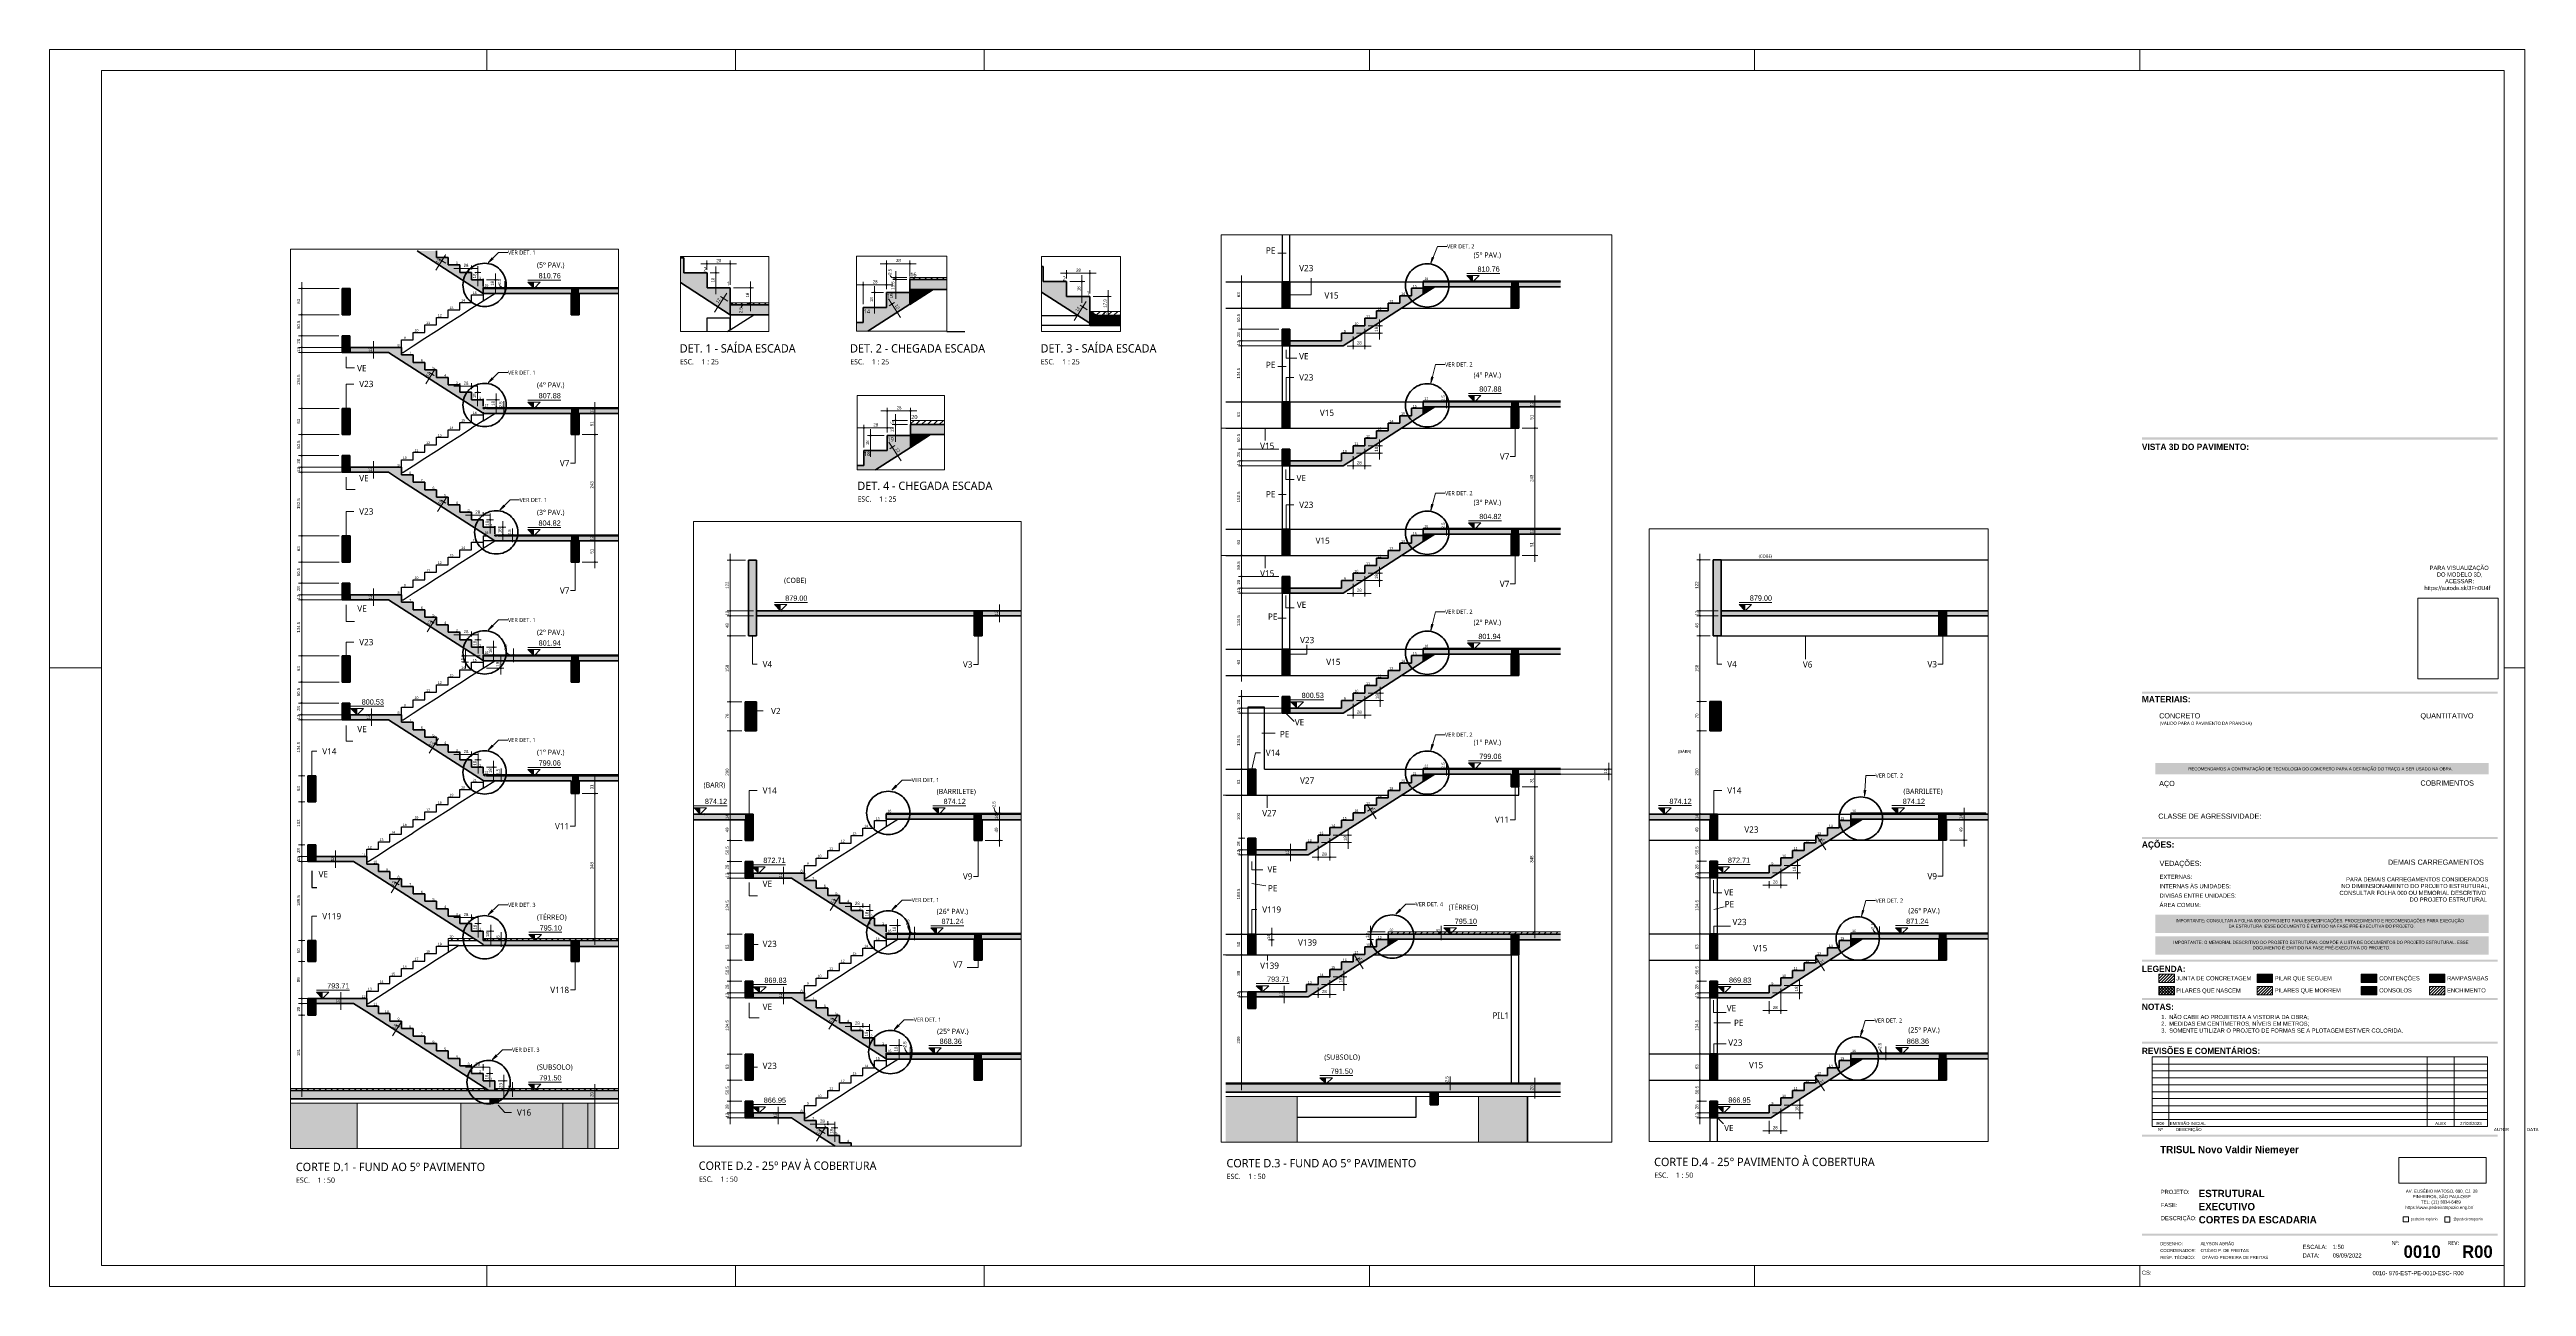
# Paper-space layout 'Layout1' of a CAD drawing. Extents: x 0 to 119, y 0 to 59.
# The model-space entities are those that its viewports show. They can reach past a viewport. Long polylines and large blocks are cut down to what shows.
import ezdxf

# ---------------------------------------------------------------- set-up
doc = ezdxf.new("R2010")
doc.units = 0
doc.linetypes.add('Hidden', pattern=[0.714375, 0.47625, -0.238125])
doc.linetypes.add('Traço', pattern=[0.635, 0.3175, -0.3175])
for name, color, linetype, lineweight in [('1856_BAS_LOC_0_ARQ-REF-ARQ', 7, 'Continuous', 18), ('A-ANNO-DIMS', 7, 'Continuous', 9), ('A-ANNO-DIMS-25', 7, 'Continuous', 9), ('A-ANNO-DIMS-50', 7, 'Continuous', 9), ('A-DETL-GENF', 7, 'Continuous', 18), ('A-DETL-MEDM', 7, 'Continuous', 50), ('A-DETL-THIN', 7, 'Continuous', 25), ('A-FLOR', 7, 'Continuous', 25), ('G-ANNO-DIMS', 7, 'Continuous', 9), ('G-ANNO-SCHD', 7, 'Continuous', 9), ('G-ANNO-TEXT', 7, 'Continuous', 9), ('G-ANNO-TTLB', 7, 'Continuous', 9), ('S-BEAM', 7, 'Continuous', 25), ('S-BEAM-IDEN', 7, 'Continuous', 9), ('S-COLS', 7, 'Continuous', 25), ('S-COLS-IDEN', 7, 'Continuous', 9), ('S-FNDN', 7, 'Continuous', 25), ('S-FNDN-HDLN', 7, 'Traço', 18), ('S-STRS', 7, 'Continuous', 25), ('S-STRS-ANNO', 7, 'Continuous', 18)]:
    doc.layers.add(name, color=color, linetype=linetype, lineweight=lineweight)
doc.layers.add('A-DETL', color=94, linetype='Continuous', lineweight=18, true_color=0x00a600)
doc.layers.add('FUNDACAO1_DXF', color=8, linetype='Continuous', lineweight=18, true_color=0x767676)
doc.layers.add('G-ANNO-NPLT', color=7, linetype='Continuous', plot=False)
doc.styles.add('Arial', font='arial.ttf', dxfattribs={"height": 5.953125})
doc.styles.add('Arial_1', font='arial.ttf', dxfattribs={"width": 0.9, "height": 7.5})
doc.styles.add('Arial_2', font='arial.ttf', dxfattribs={"height": 12.5})
doc.styles.add('Arial_3', font='arial.ttf', dxfattribs={"width": 0.9, "height": 3.75})
doc.styles.add('Fira Sans SemiBold', font='', dxfattribs={"height": 0.35})
doc.styles.add('Fira Sans SemiBold_1', font='', dxfattribs={"height": 0.3})
doc.styles.add('Fira Sans SemiBold_2', font='', dxfattribs={"height": 0.6})
doc.styles.add('Gadugi', font='gadugi.ttf', dxfattribs={"height": 12.5})
doc.styles.add('Gadugi_1', font='gadugi.ttf', dxfattribs={"height": 15})
doc.styles.add('Gadugi_2', font='gadugi.ttf', dxfattribs={"height": 10})
doc.styles.add('Gadugi_3', font='gadugi.ttf', dxfattribs={"height": 7.5})
doc.styles.add('Gadugi_4', font='gadugi.ttf', dxfattribs={"height": 5})
doc.styles.add('Gadugi_5', font='gadugi.ttf', dxfattribs={"height": 0.2})
doc.styles.add('Gadugi_B', font='gadugi.ttf', dxfattribs={"height": 0.25})
doc.styles.add('Gadugi_B_1', font='gadugi.ttf', dxfattribs={"height": 0.4})
doc.styles.add('Libre Franklin', font='', dxfattribs={"height": 0.2})
doc.styles.add('Libre Franklin_1', font='', dxfattribs={"height": 0.15})
doc.styles.add('Libre Franklin_2', font='', dxfattribs={"height": 0.25})
doc.styles.add('Libre Franklin_3', font='', dxfattribs={"height": 0.13})
doc.styles.get('Fira Sans SemiBold').set_extended_font_data('Fira Sans SemiBold')
doc.styles.get('Fira Sans SemiBold_1').set_extended_font_data('Fira Sans SemiBold')
doc.styles.get('Fira Sans SemiBold_2').set_extended_font_data('Fira Sans SemiBold')
doc.styles.get('Libre Franklin').set_extended_font_data('Libre Franklin')
doc.styles.get('Libre Franklin_1').set_extended_font_data('Libre Franklin')
doc.styles.get('Libre Franklin_2').set_extended_font_data('Libre Franklin')
doc.styles.get('Libre Franklin_3').set_extended_font_data('Libre Franklin')
doc.dimstyles.new('PED_1_5mm_ESQ', dxfattribs={"dimscale": 30.48, "dimtxt": 7.651945, "dimasz": 0.328084, "dimexe": 0.246063, "dimexo": 0.246063, "dimgap": 0.049213, "dimtad": 1, "dimdec": 1, "dimrnd": 0.5, "dimdsep": 46, "dimtxsty": 'Arial_1', "dimblk1": 'DOTSMALL', "dimblk2": 'DOTSMALL', "dimsah": 1, "dimcen": 0.09, "dimdle": 0.492126, "dimazin": 0, "dimtfac": 1, "dimtdec": 4, "dimtix": 1, "dimtmove": 0, "dimatfit": 3, "dimfxl": 1, "dimtvp": 1, "dimtolj": 1, "dimtzin": 0, "dimarcsym": 2})
doc.dimstyles.new('PED_1_5mm_ESQ_1', dxfattribs={"dimscale": 30.48, "dimtxt": 7.651945, "dimasz": 0.328084, "dimexe": 0.246063, "dimexo": 0.246063, "dimgap": 0.049213, "dimtad": 1, "dimdec": 1, "dimrnd": 0.5, "dimdsep": 46, "dimtxsty": 'Arial_1', "dimblk1": 'DOTSMALL', "dimblk2": 'DOTSMALL', "dimsah": 1, "dimcen": 0.09, "dimdle": 0.492126, "dimazin": 0, "dimtfac": 1, "dimtdec": 4, "dimtix": 1, "dimtmove": 1, "dimatfit": 3, "dimfxl": 1, "dimtvp": 1, "dimtolj": 1, "dimtzin": 0, "dimarcsym": 2})
doc.dimstyles.new('PED_1_5mm_ESQ_2', dxfattribs={"dimscale": 30.48, "dimtxt": 7.651945, "dimasz": 0.328084, "dimexe": 0.246063, "dimexo": 0.246063, "dimgap": 0.049213, "dimtad": 1, "dimdec": 1, "dimrnd": 0.5, "dimdsep": 46, "dimtxsty": 'Arial_1', "dimblk1": 'DOTSMALL', "dimblk2": 'DOTSMALL', "dimsah": 1, "dimcen": 0.09, "dimdle": 0.492126, "dimazin": 0, "dimtfac": 1, "dimtdec": 4, "dimtix": 1, "dimtmove": 2, "dimatfit": 3, "dimfxl": 1, "dimtvp": 1, "dimtolj": 1, "dimtzin": 0, "dimarcsym": 2})
doc.dimstyles.new('PED_1_5mm_ESQ_3', dxfattribs={"dimscale": 30.48, "dimtxt": 3.825973, "dimasz": 0.164042, "dimexe": 0.123031, "dimexo": 0.123031, "dimgap": 0.024606, "dimtad": 1, "dimdec": 1, "dimrnd": 0.5, "dimdsep": 46, "dimtxsty": 'Arial_3', "dimblk1": 'DOTSMALL', "dimblk2": 'DOTSMALL', "dimsah": 1, "dimcen": 0.09, "dimdle": 0.246063, "dimazin": 0, "dimtfac": 1, "dimtdec": 4, "dimtix": 1, "dimtmove": 0, "dimatfit": 3, "dimfxl": 1, "dimtvp": 1, "dimtolj": 1, "dimtzin": 0, "dimarcsym": 2})
doc.dimstyles.new('PED_1_5mm_ESQ_4', dxfattribs={"dimscale": 30.48, "dimtxt": 3.825973, "dimasz": 0.164042, "dimexe": 0.123031, "dimexo": 0.123031, "dimgap": 0.024606, "dimtad": 1, "dimdec": 1, "dimrnd": 0.5, "dimdsep": 46, "dimtxsty": 'Arial_3', "dimblk1": 'DOTSMALL', "dimblk2": 'DOTSMALL', "dimsah": 1, "dimcen": 0.09, "dimdle": 0.246063, "dimazin": 0, "dimtfac": 1, "dimtdec": 4, "dimtix": 1, "dimtmove": 1, "dimatfit": 3, "dimfxl": 1, "dimtvp": 1, "dimtolj": 1, "dimtzin": 0, "dimarcsym": 2})
doc.dimstyles.new('PED_1_5mm_ESQ__1_casa_decimal_', dxfattribs={"dimscale": 30.48, "dimtxt": 3.825973, "dimasz": 0.164042, "dimexe": 0.123031, "dimexo": 0.123031, "dimgap": 0.024606, "dimtad": 1, "dimdec": 1, "dimrnd": 0.1, "dimdsep": 46, "dimtxsty": 'Arial_3', "dimblk1": 'DOTSMALL', "dimblk2": 'DOTSMALL', "dimsah": 1, "dimcen": 0.09, "dimdle": 0.246063, "dimazin": 0, "dimtfac": 1, "dimtdec": 4, "dimtix": 1, "dimtmove": 0, "dimatfit": 3, "dimfxl": 1, "dimtvp": 1, "dimtolj": 1, "dimtzin": 0, "dimarcsym": 2})
picture_1 = doc.add_image_def('image1.png', size_in_pixel=(450, 450))
picture_2 = doc.add_image_def('image2.jpg', size_in_pixel=(541, 540))
picture_3 = doc.add_image_def('image3.jpg', size_in_pixel=(225, 224))
picture_4 = doc.add_image_def('image4.jpg', size_in_pixel=(3048, 900))
pattern_1 = [(45, (0, 0), (-0.07071068, 0.07071068), [])]
pattern_2 = [(45, (-464.21, 83523.502), (-7.071068, 7.071068), [])]
pattern_3 = [(45, (401.335, 83523.502), (-7.071068, 7.071068), [])]
pattern_4 = [(45, (1291.397, 83523.502), (-7.071068, 7.071068), [])]
pattern_5 = [(45, (2200.26, 83523.502), (-7.071068, 7.071068), [])]
pattern_6 = [(45, (2723.8025, 83523.502), (-3.535534, 3.535534), [])]
pattern_7 = [(45, (2837.9486, 83523.502), (-3.535534, 3.535534), [])]
pattern_8 = [(45, (3152.5873, 83523.502), (-3.535534, 3.535534), [])]

# ---------------------------------------------------------------- blocks, each defined once
blk = doc.blocks.new('PED_FOLHAS_CARIMBO_PED_R04_2020 - A1L-2564976-976-EST-PE-0010-ESC')
at = {"layer": 'G-ANNO-TTLB', "true_color": 0xdadada}
for points in [[(117.74, 40.77), (117.74, 40.67), (100.65, 40.67), (100.65, 40.77)], [(117.74, 28.57), (117.74, 28.47), (100.65, 28.47), (100.65, 28.57)], [(117.3, 25.14), (117.3, 24.59), (101.3, 24.59), (101.3, 25.14)], [(117.74, 21.59), (117.74, 21.49), (100.65, 21.49), (100.65, 21.59)], [(117.3, 17.85), (117.3, 16.98), (101.3, 16.98), (101.3, 17.85)], [(117.3, 16.81), (117.3, 15.94), (101.3, 15.94), (101.3, 16.81)], [(117.74, 15.69), (117.74, 15.59), (100.65, 15.59), (100.65, 15.69)], [(117.74, 13.86), (117.74, 13.76), (100.65, 13.76), (100.65, 13.86)], [(117.74, 11.76), (117.74, 11.66), (100.65, 11.66), (100.65, 11.76)], [(117.74, 7.29), (117.74, 7.19), (100.65, 7.19), (100.65, 7.29)], [(117.74, 2.54), (117.74, 2.44), (100.65, 2.44), (100.65, 2.54)]]:
    blk.add_hatch(color=254, dxfattribs=at).paths.add_polyline_path(points, flags=0)
at = {"layer": 'G-ANNO-TTLB', "true_color": 0xff8040}
h = blk.add_hatch(dxfattribs=at)
h.set_pattern_fill('FP_3', color=11, style=0, pattern_type=2)
h.set_pattern_definition(pattern_1)
h.paths.add_polyline_path([(102.21, 15), (102.21, 14.6), (101.46, 14.6), (101.46, 15)], flags=0)
at = {"layer": 'G-ANNO-TTLB', "true_color": 0x0000ff}
h = blk.add_hatch(dxfattribs=at)
h.set_pattern_fill('FP_4', color=5, style=0, pattern_type=2)
h.set_pattern_definition([(45, (0, 0), (-0.07071068, 0.07071068), []), (135, (0, 0), (-0.07071068, -0.07071068), [])])
h.paths.add_polyline_path([(102.21, 14.41), (102.21, 14.01), (101.46, 14.01), (101.46, 14.41)], flags=0)
at = {"layer": 'G-ANNO-TTLB', "true_color": 0x808080}
blk.add_hatch(color=8, dxfattribs=at).paths.add_polyline_path([(106.93, 15), (106.93, 14.6), (106.18, 14.6), (106.18, 15)], flags=0)
h = blk.add_hatch(dxfattribs=at)
h.set_pattern_fill('FP_3', color=8, style=0, pattern_type=2)
h.set_pattern_definition(pattern_1)
h.paths.add_polyline_path([(106.93, 14.41), (106.93, 14.01), (106.18, 14.01), (106.18, 14.41)], flags=0)
at = {"layer": 'G-ANNO-TTLB', "true_color": 0xffb0ff}
blk.add_hatch(color=211, dxfattribs=at).paths.add_polyline_path([(111.94, 15), (111.94, 14.6), (111.19, 14.6), (111.19, 15)], flags=0)
at = {"layer": 'G-ANNO-TTLB', "true_color": 0x89f7fa}
blk.add_hatch(color=131, dxfattribs=at).paths.add_polyline_path([(111.94, 14.41), (111.94, 14.01), (111.19, 14.01), (111.19, 14.41)], flags=0)
at = {"layer": 'G-ANNO-TTLB', "true_color": 0xccffcc}
blk.add_hatch(color=254, dxfattribs=at).paths.add_polyline_path([(115.21, 15), (115.21, 14.6), (114.46, 14.6), (114.46, 15)], flags=0)
at = {"layer": 'G-ANNO-TTLB', "true_color": 0x808080}
h = blk.add_hatch(dxfattribs=at)
h.set_pattern_fill('FP_3', color=8, style=0, pattern_type=2)
h.set_pattern_definition(pattern_1)
h.paths.add_polyline_path([(115.21, 14.41), (115.21, 14.01), (114.46, 14.01), (114.46, 14.41)], flags=0)
at = {"layer": 'G-ANNO-TTLB'}
for p, q in [((0.15, 0), (0.15, 59.4)), ((0.15, 59.4), (119.05, 59.4)), ((2.65, 58.4), (118.05, 58.4)), ((2.65, 1), (2.65, 58.4)), ((21.15, 59.4), (21.15, 58.4)), ((33.1, 59.4), (33.1, 58.4)), ((45.05, 59.4), (45.05, 58.4)), ((63.55, 59.4), (63.55, 58.4)), ((82.05, 59.4), (82.05, 58.4)), ((100.55, 59.4), (100.55, 58.4)), ((118.05, 58.4), (118.05, 1)), ((119.05, 59.4), (119.05, 0)), ((0.15, 29.7), (2.65, 29.7)), ((118.05, 29.7), (119.05, 29.7)), ((118.05, 29.7), (119.05, 29.7)), ((102.21, 14.41), (101.46, 14.41)), ((101.46, 14.41), (101.46, 14.01)), ((102.21, 14.01), (102.21, 14.41)), ((106.93, 15), (106.18, 15)), ((106.18, 15), (106.18, 14.6)), ((106.18, 14.6), (106.93, 14.6)), ((106.93, 14.41), (106.18, 14.41)), ((106.18, 14.41), (106.18, 14.01)), ((106.93, 14.6), (106.93, 15)), ((106.93, 14.01), (106.93, 14.41)), ((111.94, 15), (111.19, 15)), ((111.19, 15), (111.19, 14.6)), ((111.19, 14.6), (111.94, 14.6)), ((111.94, 14.41), (111.19, 14.41)), ((111.19, 14.41), (111.19, 14.01)), ((111.94, 14.6), (111.94, 15)), ((111.94, 14.01), (111.94, 14.41)), ((115.21, 15), (114.46, 15)), ((114.46, 15), (114.46, 14.6)), ((114.46, 14.6), (115.21, 14.6)), ((115.21, 14.41), (114.46, 14.41)), ((114.46, 14.41), (114.46, 14.01)), ((115.21, 14.6), (115.21, 15)), ((115.21, 14.01), (115.21, 14.41)), ((101.46, 14.01), (102.21, 14.01)), ((106.18, 14.01), (106.93, 14.01)), ((111.19, 14.01), (111.94, 14.01)), ((114.46, 14.01), (115.21, 14.01)), ((118.05, 0), (118.05, 12.89)), ((118.05, 0), (118.05, 12.89)), ((118.05, 1), (2.65, 1)), ((21.15, 1), (21.15, 0)), ((33.1, 1), (33.1, 0)), ((45.05, 1), (45.05, 0)), ((63.55, 1), (63.55, 0)), ((82.05, 1), (82.05, 0)), ((100.55, 1), (100.55, 0)), ((119.05, 0), (0.15, 0))]:
    blk.add_line(p, q, dxfattribs=at)
at = {"layer": 'G-ANNO-TTLB', "color": 11, "true_color": 0xff8040}
for p, q in [((102.21, 15), (101.46, 15)), ((101.46, 15), (101.46, 14.6)), ((101.46, 14.6), (102.21, 14.6)), ((102.21, 14.6), (102.21, 15))]:
    blk.add_line(p, q, dxfattribs=at)
at = {"layer": 'G-ANNO-TTLB', "attachment_point": 1}
for s, insert, char_height, width, style in [('VISTA 3D DO PAVIMENTO:', (100.65, 40.47), 0.3, 6.0608, 'Fira Sans SemiBold_1'), ('PARA VISUALIZAÇÃO', (114.47, 34.61), 0.2, 3.3992, 'Libre Franklin'), ('https://autode.sk/3Fn0U4f', (114.22, 33.64), 0.2, 4.0004, 'Libre Franklin'), ('DO MODELO 3D,', (114.82, 34.29), 0.2, 2.5413, 'Libre Franklin'), ('ACESSAR: ', (115.21, 33.97), 0.2, 1.6675, 'Libre Franklin'), ('MATERIAIS:', (100.65, 28.35), 0.3, 2.7017, 'Fira Sans SemiBold_1'), ('CONCRETO', (101.48, 27.53), 0.25, 2.3169, 'Libre Franklin_2'), ('QUANTITATIVO', (114.03, 27.53), 0.25, 3.1426, 'Libre Franklin_2'), ('(VÁLIDO PARA O PAVIMENTO DA PRANCHA)', (101.5, 27.12), 0.15, 5.5316, 'Libre Franklin_1'), ('AÇO', (101.48, 24.28), 0.25, 0.8979, 'Libre Franklin_2'), ('RECOMENDAMOS A CONTRATAÇÃO DE TECNOLOGIA DO CONCRETO PARA A DEFINIÇÃO DO TRAÇO A SER USADO NA OBRA.', (102.88, 24.93), 0.15, 15.5688, 'Libre Franklin_1'), ('COBRIMENTOS', (114.03, 24.3), 0.25, 3.0705, 'Libre Franklin_2'), ('CLASSE DE AGRESSIVIDADE:', (101.44, 22.71), 0.25, 5.7802, 'Libre Franklin_2'), ('AÇÕES:', (100.65, 21.37), 0.3, 1.6996, 'Fira Sans SemiBold_1'), ('VEDAÇÕES:', (101.5, 20.44), 0.25, 2.3489, 'Libre Franklin_2'), ('DEMAIS CARREGAMENTOS', (112.47, 20.5), 0.25, 5.4755, 'Libre Franklin_2'), ('EXTERNAS:', (101.5, 19.77), 0.2, 1.8038, 'Libre Franklin'), ('INTERNAS ÀS UNIDADES:', (101.5, 19.32), 0.2, 3.9684, 'Libre Franklin'), ('NO DIMENSIONAMENTO DO PROJETO ESTRUTURAL, ', (110.23, 19.33), 0.2, 8.2333, 'Libre Franklin'), ('PARA DEMAIS CARREGAMENTOS CONSIDERADOS ', (110.46, 19.65), 0.2, 7.9608, 'Libre Franklin'), ('ÁREA COMUM:', (101.5, 18.42), 0.2, 2.3008, 'Libre Franklin'), ('DIVISAS ENTRE UNIDADES:', (101.5, 18.87), 0.2, 4.2489, 'Libre Franklin'), ('CONSULTAR FOLHA 000 OU MEMORIAL DESCRITIVO', (110.14, 19), 0.2, 8.3456, 'Libre Franklin'), ('DO PROJETO ESTRUTURAL', (113.51, 18.68), 0.2, 4.265, 'Libre Franklin'), ('IMPORTANTE: CONSULTAR A FOLHA 000 DO PROJETO PARA ESPECIFICAÇÕES, PROCEDIMENTO E RECOMENDAÇÕES PARA EXECUÇÃO ', (102.28, 17.64), 0.15, 17.0759, 'Libre Franklin_1'), ('DA ESTRUTURA. ESSE DOCUMENTO É EMITIDO NA FASE PRÉ-EXECUTIVA DO PROJETO.', (104.81, 17.38), 0.15, 10.8789, 'Libre Franklin_1'), ('IMPORTANTE: O MEMORIAL DESCRITIVO DO PROJETO ESTRUTURAL COMPÕE A LISTA DE DOCUMENTOS DO PROJETO ESTRUTURAL. ESSE ', (102.16, 16.6), 0.15, 17.3646, 'Libre Franklin_1'), ('DOCUMENTO É EMITIDO NA FASE PRÉ-EXECUTIVA DO PROJETO.', (105.97, 16.34), 0.15, 8.057, 'Libre Franklin_1'), ('LEGENDA:', (100.65, 15.4), 0.3, 2.3329, 'Fira Sans SemiBold_1'), ('JUNTA DE CONCRETAGEM', (102.3, 14.9), 0.2, 4.1527, 'Libre Franklin'), ('PILARES QUE NASCEM', (102.3, 14.31), 0.2, 3.5916, 'Libre Franklin'), ('PILAR QUE SEGUEM', (107.03, 14.9), 0.2, 3.1506, 'Libre Franklin'), ('PILARES QUE MORREM', (107.03, 14.32), 0.2, 3.6717, 'Libre Franklin'), ('CONTENÇÕES', (112.05, 14.9), 0.2, 2.2447, 'Libre Franklin'), ('CONSOLOS', (112.05, 14.32), 0.2, 1.8198, 'Libre Franklin'), ('RAMPAS/ABAS', (115.31, 14.9), 0.2, 2.4211, 'Libre Franklin'), ('ENCHIMENTO', (115.31, 14.32), 0.2, 2.1806, 'Libre Franklin'), ('NOTAS:', (100.65, 13.58), 0.3, 1.7637, 'Fira Sans SemiBold_1'), ('1.  NÃO CABE AO PROJETISTA A VISTORIA DA OBRA;', (101.58, 13.04), 0.2, 8.1772, 'Libre Franklin'), ('2.  MEDIDAS EM CENTÍMETROS, NÍVEIS EM METROS;', (101.58, 12.72), 0.2, 8.1612, 'Libre Franklin'), ('3.  SOMENTE UTILIZAR O PROJETO DE FORMAS SE A PLOTAGEM ESTIVER COLORIDA.', (101.58, 12.39), 0.2, 13.3802, 'Libre Franklin'), ('REVISÕES E COMENTÁRIOS:', (100.65, 11.46), 0.3, 6.5017, 'Fira Sans SemiBold_1'), ('Nº           DESCRIÇÃO                                                                                                                                                                                                                                                    AUTOR               DATA', (101.43, 7.61), 0.15, 18.5831, 'Libre Franklin_1'), ('PROJETO:', (101.56, 4.64), 0.2, 1.5553, 'Libre Franklin'), ('FASE:', (101.56, 4.01), 0.2, 0.8979, 'Libre Franklin'), ('ESTRUTURAL', (103.38, 4.64), 0.35, 3.5675, 'Fira Sans SemiBold'), ('https://www.pedreiratopazio.eng.br/', (113.31, 3.87), 0.15, 4.3131, 'Libre Franklin_1'), ('AV. EUSÉBIO MATOSO, 690, CJ. 28', (113.33, 4.65), 0.15, 4.2489, 'Libre Franklin_1'), ('PINHEIROS, SÃO PAULO/SP', (113.66, 4.39), 0.15, 3.4392, 'Libre Franklin_1'), ('TEL: (11) 3034-6489', (114.06, 4.13), 0.15, 2.4852, 'Libre Franklin_1'), ('DESCRIÇÃO:', (101.56, 3.38), 0.2, 1.9561, 'Libre Franklin'), ('pedreira-topázio               @pedreiratopazio', (113.56, 3.3), 0.13, 4.1447, 'Libre Franklin_3'), ('COORDENADOR:', (101.53, 1.8), 0.15, 2.0764, 'Libre Franklin_1'), ('DESENHO:', (101.53, 2.13), 0.15, 1.3068, 'Libre Franklin_1'), ('RESP. TÉCNICO:      OTÁVIO PEDREIRA DE FREITAS', (101.53, 1.47), 0.15, 6.2211, 'Libre Franklin_1'), ('ESCALA:', (108.37, 2), 0.2, 1.3549, 'Libre Franklin'), ('DATA:', (108.37, 1.59), 0.2, 0.97, 'Libre Franklin'), ('Nº:', (112.64, 2.19), 0.2, 0.481, 'Gadugi_5'), ('REV:', (115.34, 2.19), 0.2, 0.6734, 'Gadugi_5'), ('CS:', (100.65, 0.76), 0.2, 0.497, 'Libre Franklin')]:
    blk.add_mtext(s, dxfattribs=dict(at, insert=insert, char_height=char_height, width=width, style=style))
at = {"layer": 'G-ANNO-TTLB'}
image = blk.add_image(picture_1, insert=(113.9, 29.18), size_in_units=(3.87, 3.87), dxfattribs=at)
image.dxf.flags = 7
image = blk.add_image(picture_4, insert=(112.99, 4.96), size_in_units=(4.19, 1.24), dxfattribs=at)
image.dxf.flags = 7
image = blk.add_image(picture_2, insert=(113.2, 3.1), size_in_units=(0.25, 0.25), dxfattribs=at)
image.dxf.flags = 7
image = blk.add_image(picture_3, insert=(115.2, 3.09), size_in_units=(0.25, 0.249), dxfattribs=at)
image.dxf.flags = 7
blk = doc.blocks.new('Viewport - PED_TÍTULO_FRM_CRT_DET__R00-1758891-976-EST-PE-0010-ESC')
at = {"layer": 'G-ANNO-TTLB', "insert": (0.26, -0.18), "char_height": 0.25, "width": 0.8418, "attachment_point": 1, "style": 'Gadugi_B'}
blk.add_mtext('ESC.', dxfattribs=at)
blk = doc.blocks.new('PED_COMPL_ESC_TRIANGULO_CIMA_R00_2019 - 01-3741802-CT A 003 - CORTE D_1 ESCADA BARRILETE')
at = {"layer": 'S-BEAM', "true_color": 0xa6a6a6}
blk.add_hatch(color=253, dxfattribs=at).paths.add_polyline_path([(-408, 87124), (-408, 87124), (-411.9, 87126.5), (-411.9, 87124)], flags=0)
at = {"layer": 'S-BEAM', "lineweight": 50}
for p, q in [((-408, 87124), (-411.9, 87126.5)), ((-411.9, 87126.5), (-411.9, 87124)), ((-411.9, 87124), (-408, 87124))]:
    blk.add_line(p, q, dxfattribs=at)
blk = doc.blocks.new('PED_COMPL_ESC_TRIANGULO_BAIXO_R00_2019 - 01-3741892-CT A 003 - CORTE D_1 ESCADA BARRILETE')
at = {"layer": 'S-BEAM'}
for p, q in [((-411.9, 87400), (-411.9, 87382.2)), ((-411.9, 87382.2), (-383.8, 87400))]:
    blk.add_line(p, q, dxfattribs=at)
blk = doc.blocks.new('PED_COMPL_ESC_TRIANGULO_CIMA_R00_2019 - 01-V1-CT A 003 - CORTE D_1 ESCADA BARRILETE')
at = {"layer": 'S-BEAM', "true_color": 0xa6a6a6}
blk.add_hatch(color=253, dxfattribs=at).paths.add_polyline_path([(-408, 86836), (-408, 86836), (-411.9, 86838.5), (-411.9, 86836)], flags=0)
at = {"layer": 'S-BEAM', "lineweight": 50}
for p, q in [((-408, 86836), (-411.9, 86838.5)), ((-411.9, 86838.5), (-411.9, 86836)), ((-411.9, 86836), (-408, 86836))]:
    blk.add_line(p, q, dxfattribs=at)
blk = doc.blocks.new('PED_COMPL_ESC_TRIANGULO_BAIXO_R00_2019 - 01-V2-CT A 003 - CORTE D_1 ESCADA BARRILETE')
at = {"layer": 'S-BEAM'}
for p, q in [((-411.9, 86824), (-411.9, 86806.2)), ((-411.9, 86806.2), (-383.8, 86824))]:
    blk.add_line(p, q, dxfattribs=at)
blk = doc.blocks.new('PED_COMPL_ESC_TRIANGULO_CIMA_R00_2019 - 01-3741802-CT A 003 - CORTE D_1 ESCADA TÉRREO A 5PAV')
at = {"layer": 'S-BEAM', "true_color": 0xa6a6a6}
blk.add_hatch(color=253, dxfattribs=at).paths.add_polyline_path([(-408, 79906), (-408, 79906), (-411.9, 79908.5), (-411.9, 79906)], flags=0)
at = {"layer": 'S-BEAM', "lineweight": 50}
blk.add_line((-408, 79906), (-411.9, 79908.5), dxfattribs=at)
blk = doc.blocks.new('PED_COMPL_ESC_TRIANGULO_BAIXO_R00_2019 - 01-3741892-CT A 003 - CORTE D_1 ESCADA TÉRREO A 5PAV')
at = {"layer": 'S-BEAM'}
for p, q in [((-411.9, 80182), (-411.9, 80164.2)), ((-411.9, 80164.2), (-383.8, 80182))]:
    blk.add_line(p, q, dxfattribs=at)
blk = doc.blocks.new('FUNDACAO1_DXF_ACAD0094-3051241-CT A 003 - CORTE D_1 ESCADA TÉRREO A 5PAV')
at = {"layer": '1856_BAS_LOC_0_ARQ-REF-ARQ', "color": 8, "true_color": 0x808080}
blk.add_line((-87.3, 79120), (-874.8, 79120), dxfattribs=at)
blk = doc.blocks.new('FUNDACAO1_DXF-3051214-CT A 003 - CORTE D_1 ESCADA TÉRREO A 5PAV')
blk.add_blockref('FUNDACAO1_DXF_ACAD0094-3051241-CT A 003 - CORTE D_1 ESCADA TÉRREO A 5PAV', (0, 0))
blk = doc.blocks.new('PED_COMPL_ESC_TRIANGULO_CIMA_R00_2019 - 01-3749494-CT A 003 - CORTE D_1 ESCADA TÉRREO A 5PAV')
at = {"layer": 'S-BEAM', "true_color": 0xa6a6a6}
blk.add_hatch(color=253, dxfattribs=at).paths.add_polyline_path([(-404.1, 79510), (-411.9, 79515), (-411.9, 79510)], flags=0)
at = {"layer": 'S-BEAM', "lineweight": 50}
for p, q in [((-404.1, 79510), (-411.9, 79515)), ((-411.9, 79515), (-411.9, 79510)), ((-411.9, 79510), (-404.1, 79510))]:
    blk.add_line(p, q, dxfattribs=at)
blk = doc.blocks.new('PED_COMPL_ESC_TRIANGULO_BAIXO_R00_2019 - 01-V3-CT A 003 - CORTE D_1 ESCADA TÉRREO A 5PAV')
at = {"layer": 'S-BEAM'}
for p, q in [((-411.9, 79894), (-411.9, 79876.2)), ((-411.9, 79876.2), (-383.8, 79894))]:
    blk.add_line(p, q, dxfattribs=at)
blk = doc.blocks.new('PED_COMPL_ESC_TRIANGULO_CIMA_R00_2019 - 01-V4-CT A 003 - CORTE D_1 ESCADA TÉRREO A 5PAV')
at = {"layer": 'S-BEAM', "true_color": 0xa6a6a6}
blk.add_hatch(color=253, dxfattribs=at).paths.add_polyline_path([(-376.1, 79150), (-376.1, 79150), (-383.9, 79155), (-383.9, 79150)], flags=0)
at = {"layer": 'S-BEAM', "lineweight": 50}
for p, q in [((-376.1, 79150), (-383.9, 79155)), ((-383.9, 79155), (-383.9, 79150)), ((-383.9, 79150), (-376.1, 79150))]:
    blk.add_line(p, q, dxfattribs=at)
blk = doc.blocks.new('PED_COMPL_ESC_TRIANGULO_BAIXO_R00_2019 - 01-3750049-CT A 003 - CORTE D_1 ESCADA TÉRREO A 5PAV')
at = {"layer": 'S-BEAM'}
for p, q in [((-495.9, 79498), (-495.9, 79482.5)), ((-495.9, 79482.5), (-471.7, 79498)), ((-471.7, 79498), (-495.9, 79498))]:
    blk.add_line(p, q, dxfattribs=at)
blk = doc.blocks.new('PED_COMPL_ESC_TRIANGULO_CIMA_R00_2019 - 01-V5-CT A 003 - CORTE D_1 ESCADA TÉRREO A 5PAV')
at = {"layer": 'S-BEAM', "true_color": 0xa6a6a6}
blk.add_hatch(color=253, dxfattribs=at).paths.add_polyline_path([(-408, 80194), (-408, 80194), (-411.9, 80196.5), (-411.9, 80194)], flags=0)
at = {"layer": 'S-BEAM', "lineweight": 50}
for p, q in [((-408, 80194), (-411.9, 80196.5)), ((-411.9, 80196.5), (-411.9, 80194)), ((-411.9, 80194), (-408, 80194))]:
    blk.add_line(p, q, dxfattribs=at)
blk = doc.blocks.new('PED_COMPL_ESC_TRIANGULO_BAIXO_R00_2019 - 01-V6-CT A 003 - CORTE D_1 ESCADA TÉRREO A 5PAV')
at = {"layer": 'S-BEAM'}
for p, q in [((-411.9, 80470), (-411.9, 80452.2)), ((-411.9, 80452.2), (-383.8, 80470)), ((-383.9, 80470), (-411.9, 80470))]:
    blk.add_line(p, q, dxfattribs=at)
blk = doc.blocks.new('PED_COMPL_ESC_TRIANGULO_CIMA_R00_2019 - 01-V7-CT A 003 - CORTE D_1 ESCADA TÉRREO A 5PAV')
at = {"layer": 'S-BEAM', "true_color": 0xa6a6a6}
blk.add_hatch(color=253, dxfattribs=at).paths.add_polyline_path([(-380, 80482), (-380, 80482), (-383.9, 80484.5), (-383.9, 80482)], flags=0)
at = {"layer": 'S-BEAM', "lineweight": 50}
for p, q in [((-380, 80482), (-383.9, 80484.5)), ((-383.9, 80484.5), (-383.9, 80482)), ((-383.9, 80482), (-380, 80482))]:
    blk.add_line(p, q, dxfattribs=at)
blk = doc.blocks.new('PED_COMPL_ESC_TRIANGULO_CIMA_R00_2019 - 01-V8-CT A 003 - CORTE D_1 ESCADA TÉRREO A 5PAV')
at = {"layer": 'S-BEAM', "true_color": 0xa6a6a6}
blk.add_hatch(color=253, dxfattribs=at).paths.add_polyline_path([(-411.9, 80788), (-408, 80788), (-411.9, 80790.5), (-411.9, 80788)], flags=0)
at = {"layer": 'S-BEAM', "lineweight": 50}
for p, q in [((-408, 80788), (-411.9, 80790.5)), ((-411.9, 80790.5), (-411.9, 80788)), ((-411.9, 80788), (-408, 80788))]:
    blk.add_line(p, q, dxfattribs=at)
blk = doc.blocks.new('PED_COMPL_ESC_TRIANGULO_BAIXO_R00_2019 - 01-V9-CT A 003 - CORTE D_1 ESCADA TÉRREO A 5PAV')
at = {"layer": 'S-BEAM'}
for p, q in [((-411.9, 81064), (-411.9, 81046.2)), ((-411.9, 81046.2), (-383.8, 81064))]:
    blk.add_line(p, q, dxfattribs=at)
blk = doc.blocks.new('PED_COMPL_ESC_TRIANGULO_CIMA_R00_2019 - 01-V10-CT A 003 - CORTE D_1 ESCADA TÉRREO A 5PAV')
at = {"layer": 'S-BEAM', "true_color": 0xa6a6a6}
blk.add_hatch(color=253, dxfattribs=at).paths.add_polyline_path([(-408, 81076), (-411.9, 81078.5), (-411.9, 81076), (-408, 81076)], flags=0)
at = {"layer": 'S-BEAM', "lineweight": 50}
for p, q in [((-408, 81076), (-411.9, 81078.5)), ((-411.9, 81078.5), (-411.9, 81076)), ((-411.9, 81076), (-408, 81076))]:
    blk.add_line(p, q, dxfattribs=at)
blk = doc.blocks.new('PED_COMPL_ESC_TRIANGULO_BAIXO_R00_2019 - 01-3741892-CT A 004 - CORTE D_2 ESCADA BARRILETE')
at = {"layer": 'S-BEAM', "true_color": 0xa6a6a6}
blk.add_hatch(color=253, dxfattribs=at).paths.add_polyline_path([(-411.9, 87382.2), (-383.8, 87400), (-411.9, 87400), (-411.9, 87382.2)], flags=0)
at = {"layer": 'S-BEAM', "lineweight": 50}
for p, q in [((-383.8, 87400), (-411.9, 87400)), ((-411.9, 87400), (-411.9, 87382.2)), ((-411.9, 87382.2), (-383.8, 87400))]:
    blk.add_line(p, q, dxfattribs=at)
blk = doc.blocks.new('PED_COMPL_ESC_TRIANGULO_BAIXO_R00_2019 - 01-3741892-CT A 004 - CORTE D_2 ESCADA TÉRREO A 5PAV')
at = {"layer": 'S-BEAM', "true_color": 0xa6a6a6}
blk.add_hatch(color=253, dxfattribs=at).paths.add_polyline_path([(-411.9, 80164.2), (-383.8, 80182), (-411.9, 80182), (-411.9, 80164.2)], flags=0)
at = {"layer": 'S-BEAM', "lineweight": 50}
for p, q in [((-383.8, 80182), (-411.9, 80182)), ((-411.9, 80182), (-411.9, 80164.2)), ((-411.9, 80164.2), (-383.8, 80182))]:
    blk.add_line(p, q, dxfattribs=at)
blk = doc.blocks.new('FUNDACAO1_DXF_ACAD0094-3051241-CT A 004 - CORTE D_2 ESCADA TÉRREO A 5PAV')
at = {"layer": '1856_BAS_LOC_0_ARQ-REF-ARQ', "color": 8, "true_color": 0x808080}
blk.add_line((-82, 79120), (-886, 79120), dxfattribs=at)
blk = doc.blocks.new('FUNDACAO1_DXF-3051214-CT A 004 - CORTE D_2 ESCADA TÉRREO A 5PAV')
blk.add_blockref('FUNDACAO1_DXF_ACAD0094-3051241-CT A 004 - CORTE D_2 ESCADA TÉRREO A 5PAV', (0, 0))
blk = doc.blocks.new('PED_COMPL_ESC_TRIANGULO_BAIXO_R00_2019 - 01-3750049-CT A 004 - CORTE D_2 ESCADA TÉRREO A 5PAV')
at = {"layer": 'S-BEAM', "true_color": 0xa6a6a6}
blk.add_hatch(color=253, dxfattribs=at).paths.add_polyline_path([(-495.9, 79482.5), (-471.7, 79498), (-495.9, 79498), (-495.9, 79482.6)], flags=0)
at = {"layer": 'S-BEAM', "lineweight": 50}
for p, q in [((-471.7, 79498), (-495.9, 79498)), ((-495.9, 79498), (-495.9, 79482.5)), ((-495.9, 79482.5), (-471.7, 79498))]:
    blk.add_line(p, q, dxfattribs=at)
blk = doc.blocks.new('PED_COMPL_ESC_TRIANGULO_BAIXO_R00_2019 - 01-3741892-CT A 003 - CORTE D_1 ESCADA TÉRREO A 5PAV - SAIDA ESCADA')
at = {"layer": 'S-BEAM'}
for p, q in [((-411.9, 80182), (-411.9, 80164.2)), ((-411.9, 80164.2), (-383.8, 80182))]:
    blk.add_line(p, q, dxfattribs=at)
blk = doc.blocks.new('PED_COMPL_ESC_TRIANGULO_CIMA_R00_2019 - 01-3741802-CT A 003 - CORTE D_1 ESCADA TÉRREO A 5PAV - SAIDA ESCADA')
at = {"layer": 'S-BEAM', "true_color": 0xa6a6a6}
blk.add_hatch(color=253, dxfattribs=at).paths.add_polyline_path([(-408, 80194), (-408, 80194), (-411.9, 80196.5), (-411.9, 80194)], flags=0)
at = {"layer": 'S-BEAM', "lineweight": 50}
for p, q in [((-408, 80194), (-411.9, 80196.5)), ((-411.9, 80196.5), (-411.9, 80194)), ((-411.9, 80194), (-408, 80194))]:
    blk.add_line(p, q, dxfattribs=at)
blk = doc.blocks.new('PED_COMPL_ESC_TRIANGULO_CIMA_R00_2019 - 01-3749494-CT A 004 - CORTE D_1 ESCADA TÉRREO A 5PAV - SAIDA ESCADA')
at = {"layer": 'S-BEAM', "true_color": 0xa6a6a6}
blk.add_hatch(color=253, dxfattribs=at).paths.add_polyline_path([(-404.1, 79510), (-411.9, 79515), (-411.9, 79510)], flags=0)
at = {"layer": 'S-BEAM', "lineweight": 50}
for p, q in [((-404.1, 79510), (-411.9, 79515)), ((-411.9, 79515), (-411.9, 79510)), ((-411.9, 79510), (-404.1, 79510)), ((-404.1, 79510), (-404.1, 79510))]:
    blk.add_line(p, q, dxfattribs=at)
blk = doc.blocks.new('PED_COMPL_ESC_TRIANGULO_BAIXO_R00_2019 - 01-3741892-CT A 005 - CORTE D_2 ESCADA TÉRREO A 5PAV - CHEGADA ESCADA')
at = {"layer": 'S-BEAM', "true_color": 0xa6a6a6}
blk.add_hatch(color=253, dxfattribs=at).paths.add_polyline_path([(-411.9, 80452.2), (-383.8, 80470), (-411.9, 80470), (-411.9, 80452.2)], flags=0)
at = {"layer": 'S-BEAM', "lineweight": 50}
for p, q in [((-383.8, 80470), (-411.9, 80470)), ((-411.9, 80470), (-411.9, 80452.2)), ((-411.9, 80452.2), (-383.8, 80470))]:
    blk.add_line(p, q, dxfattribs=at)
blk = doc.blocks.new('PED_COMPL_ESC_TRIANGULO_BAIXO_R00_2019 - 01-3750049-CT A 006 - CORTE D_2 ESCADA TÉRREO A 5PAV - CHEGADA ESCADA')
at = {"layer": 'S-BEAM', "true_color": 0xa6a6a6}
blk.add_hatch(color=253, dxfattribs=at).paths.add_polyline_path([(-495.9, 79482.5), (-471.7, 79498), (-495.9, 79498), (-495.9, 79482.6)], flags=0)
at = {"layer": 'S-BEAM', "lineweight": 50}
for p, q in [((-471.7, 79498), (-495.9, 79498)), ((-495.9, 79498), (-495.9, 79482.5)), ((-495.9, 79482.5), (-471.7, 79498))]:
    blk.add_line(p, q, dxfattribs=at)
blk = doc.blocks.new('DIMBLOCK1-CT A 003 - CORTE D_1 ESCADA BARRILETE')
at = {"layer": 'A-ANNO-DIMS-50', "transparency": 16777216}
h = blk.add_hatch(color=256, dxfattribs=at)
edge = h.paths.add_edge_path(flags=0)
edge.add_arc((-786.5, 86694.5), 1.25, 0, 360)
h = blk.add_hatch(color=256, dxfattribs=at)
edge = h.paths.add_edge_path(flags=0)
edge.add_arc((-786.5, 86682.5), 1.25, 0, 360)
for p, q in [((-739.3, 86694.5), (-794, 86694.5)), ((-739.3, 86682.5), (-794, 86682.5)), ((-786.5, 86667.5), (-786.5, 86694.5)), ((-786.5, 86694.5), (-739.3, 86694.5)), ((-786.5, 86682.5), (-739.3, 86682.5))]:
    blk.add_line(p, q, dxfattribs=at)
for centre in [(-786.5, 86694.5), (-786.5, 86682.5)]:
    blk.add_circle(centre, 1.25, dxfattribs=at)
at = {"layer": 'A-ANNO-DIMS-50', "color": 0, "transparency": 16777216, "insert": (-797.7, 86683.3), "char_height": 7.5, "width": 12.431, "attachment_point": 1, "rotation": 90, "line_spacing_factor": 0.941778, "style": 'Arial_1'}
blk.add_mtext('12', dxfattribs=at)
blk = doc.blocks.new('_DotSmall')
at = {"color": 0, "linetype": 'ByBlock', "const_width": 0.5}
blk.add_lwpolyline([(-0.0625, 0, 1), (0.0625, 0, 1)], format="xyb", close=True, dxfattribs=at)
blk = doc.blocks.new('DIMBLOCK2-CT A 003 - CORTE D_1 ESCADA BARRILETE')
at = {"layer": 'A-ANNO-DIMS-50', "transparency": 16777216}
h = blk.add_hatch(color=256, dxfattribs=at)
edge = h.paths.add_edge_path(flags=0)
edge.add_arc((-786.5, 86722.5), 1.25, 0, 360)
h = blk.add_hatch(color=256, dxfattribs=at)
edge = h.paths.add_edge_path(flags=0)
edge.add_arc((-786.5, 86694.5), 1.25, 0, 360)
for p, q in [((-758.4, 86722.5), (-794, 86722.5)), ((-786.5, 86694.5), (-786.5, 86722.5)), ((-786.5, 86722.5), (-758.4, 86722.5)), ((-739.3, 86694.5), (-794, 86694.5)), ((-786.5, 86694.5), (-739.3, 86694.5))]:
    blk.add_line(p, q, dxfattribs=at)
for centre in [(-786.5, 86722.5), (-786.5, 86694.5)]:
    blk.add_circle(centre, 1.25, dxfattribs=at)
at = {"layer": 'A-ANNO-DIMS-50', "color": 0, "transparency": 16777216, "insert": (-797.7, 86703.3), "char_height": 7.5, "width": 12.431, "attachment_point": 1, "rotation": 90, "line_spacing_factor": 0.941778, "style": 'Arial_1'}
blk.add_mtext('28', dxfattribs=at)
blk = doc.blocks.new('DIMBLOCK3-CT A 003 - CORTE D_1 ESCADA BARRILETE')
at = {"layer": 'A-ANNO-DIMS-50', "transparency": 16777216}
h = blk.add_hatch(color=256, dxfattribs=at)
edge = h.paths.add_edge_path(flags=0)
edge.add_arc((-786.5, 86773), 1.25, 0, 360)
h = blk.add_hatch(color=256, dxfattribs=at)
edge = h.paths.add_edge_path(flags=0)
edge.add_arc((-786.5, 86722.5), 1.25, 0, 360)
for p, q in [((-758.3, 86773), (-794, 86773)), ((-786.5, 86722.5), (-786.5, 86773)), ((-786.5, 86773), (-758.3, 86773)), ((-758.4, 86722.5), (-794, 86722.5)), ((-786.5, 86722.5), (-758.4, 86722.5))]:
    blk.add_line(p, q, dxfattribs=at)
for centre in [(-786.5, 86773), (-786.5, 86722.5)]:
    blk.add_circle(centre, 1.25, dxfattribs=at)
at = {"layer": 'A-ANNO-DIMS-50', "color": 0, "transparency": 16777216, "insert": (-797.7, 86738.7), "char_height": 7.5, "width": 21.755, "attachment_point": 1, "rotation": 90, "line_spacing_factor": 0.941778, "style": 'Arial_1'}
blk.add_mtext('50.5', dxfattribs=at)
blk = doc.blocks.new('DIMBLOCK4-CT A 003 - CORTE D_1 ESCADA BARRILETE')
at = {"layer": 'A-ANNO-DIMS-50', "transparency": 16777216}
h = blk.add_hatch(color=256, dxfattribs=at)
edge = h.paths.add_edge_path(flags=0)
edge.add_arc((-786.5, 86836), 1.25, 0, 360)
h = blk.add_hatch(color=256, dxfattribs=at)
edge = h.paths.add_edge_path(flags=0)
edge.add_arc((-786.5, 86773), 1.25, 0, 360)
for p, q in [((-758.3, 86836), (-794, 86836)), ((-786.5, 86773), (-786.5, 86836)), ((-786.5, 86836), (-758.3, 86836)), ((-758.3, 86773), (-794, 86773)), ((-786.5, 86773), (-758.3, 86773))]:
    blk.add_line(p, q, dxfattribs=at)
for centre in [(-786.5, 86836), (-786.5, 86773)]:
    blk.add_circle(centre, 1.25, dxfattribs=at)
at = {"layer": 'A-ANNO-DIMS-50', "color": 0, "transparency": 16777216, "insert": (-797.7, 86799.3), "char_height": 7.5, "width": 12.431, "attachment_point": 1, "rotation": 90, "line_spacing_factor": 0.941778, "style": 'Arial_1'}
blk.add_mtext('63', dxfattribs=at)
blk = doc.blocks.new('DIMBLOCK5-CT A 003 - CORTE D_1 ESCADA BARRILETE')
at = {"layer": 'A-ANNO-DIMS-50', "transparency": 16777216}
h = blk.add_hatch(color=256, dxfattribs=at)
edge = h.paths.add_edge_path(flags=0)
edge.add_arc((-786.5, 86970.5), 1.25, 0, 360)
h = blk.add_hatch(color=256, dxfattribs=at)
edge = h.paths.add_edge_path(flags=0)
edge.add_arc((-786.5, 86836), 1.25, 0, 360)
for p, q in [((-739.3, 86970.5), (-794, 86970.5)), ((-786.5, 86836), (-786.5, 86970.5)), ((-786.5, 86970.5), (-739.3, 86970.5)), ((-758.3, 86836), (-794, 86836)), ((-786.5, 86836), (-758.3, 86836))]:
    blk.add_line(p, q, dxfattribs=at)
for centre in [(-786.5, 86970.5), (-786.5, 86836)]:
    blk.add_circle(centre, 1.25, dxfattribs=at)
at = {"layer": 'A-ANNO-DIMS-50', "color": 0, "transparency": 16777216, "insert": (-797.7, 86891.6), "char_height": 7.5, "width": 27.971, "attachment_point": 1, "rotation": 90, "line_spacing_factor": 0.941778, "style": 'Arial_1'}
blk.add_mtext('134.5', dxfattribs=at)
blk = doc.blocks.new('DIMBLOCK6-CT A 003 - CORTE D_1 ESCADA BARRILETE')
at = {"layer": 'A-ANNO-DIMS-50', "transparency": 16777216}
h = blk.add_hatch(color=256, dxfattribs=at)
edge = h.paths.add_edge_path(flags=0)
edge.add_arc((-786.5, 86982.5), 1.25, 0, 360)
h = blk.add_hatch(color=256, dxfattribs=at)
edge = h.paths.add_edge_path(flags=0)
edge.add_arc((-786.5, 86970.5), 1.25, 0, 360)
for p, q in [((-739.3, 86982.5), (-794, 86982.5)), ((-739.3, 86970.5), (-794, 86970.5)), ((-786.5, 86970.5), (-786.5, 86982.5)), ((-786.5, 86982.5), (-739.3, 86982.5)), ((-786.5, 86970.5), (-739.3, 86970.5))]:
    blk.add_line(p, q, dxfattribs=at)
for centre in [(-786.5, 86982.5), (-786.5, 86970.5)]:
    blk.add_circle(centre, 1.25, dxfattribs=at)
at = {"layer": 'A-ANNO-DIMS-50', "color": 0, "transparency": 16777216, "insert": (-797.7, 86971.3), "char_height": 7.5, "width": 12.431, "attachment_point": 1, "rotation": 90, "line_spacing_factor": 0.941778, "style": 'Arial_1'}
blk.add_mtext('12', dxfattribs=at)
blk = doc.blocks.new('DIMBLOCK7-CT A 003 - CORTE D_1 ESCADA BARRILETE')
at = {"layer": 'A-ANNO-DIMS-50', "transparency": 16777216}
h = blk.add_hatch(color=256, dxfattribs=at)
edge = h.paths.add_edge_path(flags=0)
edge.add_arc((-786.5, 87010.5), 1.25, 0, 360)
h = blk.add_hatch(color=256, dxfattribs=at)
edge = h.paths.add_edge_path(flags=0)
edge.add_arc((-786.5, 86982.5), 1.25, 0, 360)
for p, q in [((-758.4, 87010.5), (-794, 87010.5)), ((-786.5, 86982.5), (-786.5, 87010.5)), ((-786.5, 87010.5), (-758.4, 87010.5)), ((-739.3, 86982.5), (-794, 86982.5)), ((-786.5, 86982.5), (-739.3, 86982.5))]:
    blk.add_line(p, q, dxfattribs=at)
for centre in [(-786.5, 87010.5), (-786.5, 86982.5)]:
    blk.add_circle(centre, 1.25, dxfattribs=at)
at = {"layer": 'A-ANNO-DIMS-50', "color": 0, "transparency": 16777216, "insert": (-797.7, 86991.3), "char_height": 7.5, "width": 12.431, "attachment_point": 1, "rotation": 90, "line_spacing_factor": 0.941778, "style": 'Arial_1'}
blk.add_mtext('28', dxfattribs=at)
blk = doc.blocks.new('DIMBLOCK8-CT A 003 - CORTE D_1 ESCADA BARRILETE')
at = {"layer": 'A-ANNO-DIMS-50', "transparency": 16777216}
h = blk.add_hatch(color=256, dxfattribs=at)
edge = h.paths.add_edge_path(flags=0)
edge.add_arc((-786.5, 87061), 1.25, 0, 360)
h = blk.add_hatch(color=256, dxfattribs=at)
edge = h.paths.add_edge_path(flags=0)
edge.add_arc((-786.5, 87010.5), 1.25, 0, 360)
for p, q in [((-758.3, 87061), (-794, 87061)), ((-786.5, 87010.5), (-786.5, 87061)), ((-786.5, 87061), (-758.3, 87061)), ((-758.4, 87010.5), (-794, 87010.5)), ((-786.5, 87010.5), (-758.4, 87010.5))]:
    blk.add_line(p, q, dxfattribs=at)
for centre in [(-786.5, 87061), (-786.5, 87010.5)]:
    blk.add_circle(centre, 1.25, dxfattribs=at)
at = {"layer": 'A-ANNO-DIMS-50', "color": 0, "transparency": 16777216, "insert": (-797.7, 87026.7), "char_height": 7.5, "width": 21.755, "attachment_point": 1, "rotation": 90, "line_spacing_factor": 0.941778, "style": 'Arial_1'}
blk.add_mtext('50.5', dxfattribs=at)
blk = doc.blocks.new('DIMBLOCK9-CT A 003 - CORTE D_1 ESCADA BARRILETE')
at = {"layer": 'A-ANNO-DIMS-50', "transparency": 16777216}
h = blk.add_hatch(color=256, dxfattribs=at)
edge = h.paths.add_edge_path(flags=0)
edge.add_arc((-786.5, 87124), 1.25, 0, 360)
h = blk.add_hatch(color=256, dxfattribs=at)
edge = h.paths.add_edge_path(flags=0)
edge.add_arc((-786.5, 87061), 1.25, 0, 360)
for p, q in [((-758.3, 87124), (-794, 87124)), ((-786.5, 87061), (-786.5, 87124)), ((-786.5, 87124), (-758.3, 87124)), ((-758.3, 87061), (-794, 87061)), ((-786.5, 87061), (-758.3, 87061))]:
    blk.add_line(p, q, dxfattribs=at)
for centre in [(-786.5, 87124), (-786.5, 87061)]:
    blk.add_circle(centre, 1.25, dxfattribs=at)
at = {"layer": 'A-ANNO-DIMS-50', "color": 0, "transparency": 16777216, "insert": (-797.7, 87087.3), "char_height": 7.5, "width": 12.431, "attachment_point": 1, "rotation": 90, "line_spacing_factor": 0.941778, "style": 'Arial_1'}
blk.add_mtext('63', dxfattribs=at)
blk = doc.blocks.new('DIMBLOCK10-CT A 003 - CORTE D_1 ESCADA BARRILETE')
at = {"layer": 'A-ANNO-DIMS-50', "transparency": 16777216}
h = blk.add_hatch(color=256, dxfattribs=at)
edge = h.paths.add_edge_path(flags=0)
edge.add_arc((-786.5, 87258.5), 1.25, 0, 360)
h = blk.add_hatch(color=256, dxfattribs=at)
edge = h.paths.add_edge_path(flags=0)
edge.add_arc((-786.5, 87124), 1.25, 0, 360)
for p, q in [((-739.3, 87258.5), (-794, 87258.5)), ((-786.5, 87124), (-786.5, 87258.5)), ((-786.5, 87258.5), (-739.3, 87258.5)), ((-758.3, 87124), (-794, 87124)), ((-786.5, 87124), (-758.3, 87124))]:
    blk.add_line(p, q, dxfattribs=at)
for centre in [(-786.5, 87258.5), (-786.5, 87124)]:
    blk.add_circle(centre, 1.25, dxfattribs=at)
at = {"layer": 'A-ANNO-DIMS-50', "color": 0, "transparency": 16777216, "insert": (-797.7, 87179.6), "char_height": 7.5, "width": 27.971, "attachment_point": 1, "rotation": 90, "line_spacing_factor": 0.941778, "style": 'Arial_1'}
blk.add_mtext('134.5', dxfattribs=at)
blk = doc.blocks.new('DIMBLOCK11-CT A 003 - CORTE D_1 ESCADA BARRILETE')
at = {"layer": 'A-ANNO-DIMS-50', "transparency": 16777216}
h = blk.add_hatch(color=256, dxfattribs=at)
edge = h.paths.add_edge_path(flags=0)
edge.add_arc((-786.5, 87270.5), 1.25, 0, 360)
h = blk.add_hatch(color=256, dxfattribs=at)
edge = h.paths.add_edge_path(flags=0)
edge.add_arc((-786.5, 87258.5), 1.25, 0, 360)
for p, q in [((-739.3, 87270.5), (-794, 87270.5)), ((-786.5, 87258.5), (-786.5, 87270.5)), ((-786.5, 87270.5), (-739.3, 87270.5)), ((-739.3, 87258.5), (-794, 87258.5)), ((-786.5, 87258.5), (-739.3, 87258.5))]:
    blk.add_line(p, q, dxfattribs=at)
for centre in [(-786.5, 87270.5), (-786.5, 87258.5)]:
    blk.add_circle(centre, 1.25, dxfattribs=at)
at = {"layer": 'A-ANNO-DIMS-50', "color": 0, "transparency": 16777216, "insert": (-797.7, 87259.3), "char_height": 7.5, "width": 12.431, "attachment_point": 1, "rotation": 90, "line_spacing_factor": 0.941778, "style": 'Arial_1'}
blk.add_mtext('12', dxfattribs=at)
blk = doc.blocks.new('DIMBLOCK12-CT A 003 - CORTE D_1 ESCADA BARRILETE')
at = {"layer": 'A-ANNO-DIMS-50', "transparency": 16777216}
h = blk.add_hatch(color=256, dxfattribs=at)
edge = h.paths.add_edge_path(flags=0)
edge.add_arc((-786.5, 87298.5), 1.25, 0, 360)
h = blk.add_hatch(color=256, dxfattribs=at)
edge = h.paths.add_edge_path(flags=0)
edge.add_arc((-786.5, 87270.5), 1.25, 0, 360)
for p, q in [((-758.4, 87298.5), (-794, 87298.5)), ((-786.5, 87270.5), (-786.5, 87298.5)), ((-786.5, 87298.5), (-758.4, 87298.5)), ((-739.3, 87270.5), (-794, 87270.5)), ((-786.5, 87270.5), (-739.3, 87270.5))]:
    blk.add_line(p, q, dxfattribs=at)
for centre in [(-786.5, 87298.5), (-786.5, 87270.5)]:
    blk.add_circle(centre, 1.25, dxfattribs=at)
at = {"layer": 'A-ANNO-DIMS-50', "color": 0, "transparency": 16777216, "insert": (-797.7, 87279.3), "char_height": 7.5, "width": 12.431, "attachment_point": 1, "rotation": 90, "line_spacing_factor": 0.941778, "style": 'Arial_1'}
blk.add_mtext('28', dxfattribs=at)
blk = doc.blocks.new('DIMBLOCK13-CT A 003 - CORTE D_1 ESCADA BARRILETE')
at = {"layer": 'A-ANNO-DIMS-50', "transparency": 16777216}
h = blk.add_hatch(color=256, dxfattribs=at)
edge = h.paths.add_edge_path(flags=0)
edge.add_arc((-786.5, 87349), 1.25, 0, 360)
h = blk.add_hatch(color=256, dxfattribs=at)
edge = h.paths.add_edge_path(flags=0)
edge.add_arc((-786.5, 87298.5), 1.25, 0, 360)
for p, q in [((-758.3, 87349), (-794, 87349)), ((-786.5, 87298.5), (-786.5, 87349)), ((-786.5, 87349), (-758.3, 87349)), ((-758.4, 87298.5), (-794, 87298.5)), ((-786.5, 87298.5), (-758.4, 87298.5))]:
    blk.add_line(p, q, dxfattribs=at)
for centre in [(-786.5, 87349), (-786.5, 87298.5)]:
    blk.add_circle(centre, 1.25, dxfattribs=at)
at = {"layer": 'A-ANNO-DIMS-50', "color": 0, "transparency": 16777216, "insert": (-797.7, 87314.7), "char_height": 7.5, "width": 21.755, "attachment_point": 1, "rotation": 90, "line_spacing_factor": 0.941778, "style": 'Arial_1'}
blk.add_mtext('50.5', dxfattribs=at)
blk = doc.blocks.new('DIMBLOCK14-CT A 003 - CORTE D_1 ESCADA BARRILETE')
at = {"layer": 'A-ANNO-DIMS-50', "transparency": 16777216}
h = blk.add_hatch(color=256, dxfattribs=at)
edge = h.paths.add_edge_path(flags=0)
edge.add_arc((-786.5, 87398), 1.25, 0, 360)
h = blk.add_hatch(color=256, dxfattribs=at)
edge = h.paths.add_edge_path(flags=0)
edge.add_arc((-786.5, 87349), 1.25, 0, 360)
for p, q in [((-780.7, 87398), (-794, 87398)), ((-786.5, 87349), (-786.5, 87398)), ((-786.5, 87398), (-780.7, 87398)), ((-758.3, 87349), (-794, 87349)), ((-786.5, 87349), (-758.3, 87349))]:
    blk.add_line(p, q, dxfattribs=at)
for centre in [(-786.5, 87398), (-786.5, 87349)]:
    blk.add_circle(centre, 1.25, dxfattribs=at)
at = {"layer": 'A-ANNO-DIMS-50', "color": 0, "transparency": 16777216, "insert": (-797.7, 87368.3), "char_height": 7.5, "width": 12.431, "attachment_point": 1, "rotation": 90, "line_spacing_factor": 0.941778, "style": 'Arial_1'}
blk.add_mtext('49', dxfattribs=at)
blk = doc.blocks.new('DIMBLOCK15-CT A 003 - CORTE D_1 ESCADA BARRILETE')
at = {"layer": 'A-ANNO-DIMS-50', "transparency": 16777216}
h = blk.add_hatch(color=256, dxfattribs=at)
edge = h.paths.add_edge_path(flags=0)
edge.add_arc((-786.5, 87412), 1.25, 0, 360)
h = blk.add_hatch(color=256, dxfattribs=at)
edge = h.paths.add_edge_path(flags=0)
edge.add_arc((-786.5, 87398), 1.25, 0, 360)
for p, q in [((-780.7, 87412), (-794, 87412)), ((-780.7, 87398), (-794, 87398)), ((-786.5, 87398), (-786.5, 87412)), ((-786.5, 87412), (-780.7, 87412)), ((-786.5, 87398), (-780.7, 87398))]:
    blk.add_line(p, q, dxfattribs=at)
for centre in [(-786.5, 87412), (-786.5, 87398)]:
    blk.add_circle(centre, 1.25, dxfattribs=at)
at = {"layer": 'A-ANNO-DIMS-50', "color": 0, "transparency": 16777216, "insert": (-797.7, 87399.8), "char_height": 7.5, "width": 12.431, "attachment_point": 1, "rotation": 90, "line_spacing_factor": 0.941778, "style": 'Arial_1'}
blk.add_mtext('14', dxfattribs=at)
blk = doc.blocks.new('DIMBLOCK16-CT A 003 - CORTE D_1 ESCADA BARRILETE')
at = {"layer": 'A-ANNO-DIMS-50', "transparency": 16777216}
h = blk.add_hatch(color=256, dxfattribs=at)
edge = h.paths.add_edge_path(flags=0)
edge.add_arc((-786.5, 87612), 1.25, 0, 360)
h = blk.add_hatch(color=256, dxfattribs=at)
edge = h.paths.add_edge_path(flags=0)
edge.add_arc((-786.5, 87412), 1.25, 0, 360)
for p, q in [((-758.4, 87612), (-794, 87612)), ((-786.5, 87412), (-786.5, 87612)), ((-786.5, 87612), (-758.4, 87612)), ((-780.7, 87412), (-794, 87412)), ((-786.5, 87412), (-780.7, 87412))]:
    blk.add_line(p, q, dxfattribs=at)
for centre in [(-786.5, 87612), (-786.5, 87412)]:
    blk.add_circle(centre, 1.25, dxfattribs=at)
at = {"layer": 'A-ANNO-DIMS-50', "color": 0, "transparency": 16777216, "insert": (-797.7, 87504.2), "char_height": 7.5, "width": 18.647, "attachment_point": 1, "rotation": 90, "line_spacing_factor": 0.941778, "style": 'Arial_1'}
blk.add_mtext('200', dxfattribs=at)
blk = doc.blocks.new('DIMBLOCK17-CT A 003 - CORTE D_1 ESCADA BARRILETE')
at = {"layer": 'A-ANNO-DIMS-50', "transparency": 16777216}
h = blk.add_hatch(color=256, dxfattribs=at)
edge = h.paths.add_edge_path(flags=0)
edge.add_arc((-786.5, 87682), 1.25, 0, 360)
h = blk.add_hatch(color=256, dxfattribs=at)
edge = h.paths.add_edge_path(flags=0)
edge.add_arc((-786.5, 87612), 1.25, 0, 360)
for p, q in [((-758.4, 87682), (-794, 87682)), ((-786.5, 87612), (-786.5, 87682)), ((-786.5, 87682), (-758.4, 87682)), ((-758.4, 87612), (-794, 87612)), ((-786.5, 87612), (-758.4, 87612))]:
    blk.add_line(p, q, dxfattribs=at)
for centre in [(-786.5, 87682), (-786.5, 87612)]:
    blk.add_circle(centre, 1.25, dxfattribs=at)
at = {"layer": 'A-ANNO-DIMS-50', "color": 0, "transparency": 16777216, "insert": (-797.7, 87641.8), "char_height": 7.5, "width": 12.431, "attachment_point": 1, "rotation": 90, "line_spacing_factor": 0.941778, "style": 'Arial_1'}
blk.add_mtext('70', dxfattribs=at)
blk = doc.blocks.new('DIMBLOCK18-CT A 003 - CORTE D_1 ESCADA BARRILETE')
at = {"layer": 'A-ANNO-DIMS-50', "transparency": 16777216}
h = blk.add_hatch(color=256, dxfattribs=at)
edge = h.paths.add_edge_path(flags=0)
edge.add_arc((-786.5, 87840), 1.25, 0, 360)
h = blk.add_hatch(color=256, dxfattribs=at)
edge = h.paths.add_edge_path(flags=0)
edge.add_arc((-786.5, 87682), 1.25, 0, 360)
for p, q in [((-749.9, 87840), (-794, 87840)), ((-786.5, 87682), (-786.5, 87840)), ((-786.5, 87840), (-749.9, 87840)), ((-758.4, 87682), (-794, 87682)), ((-786.5, 87682), (-758.4, 87682))]:
    blk.add_line(p, q, dxfattribs=at)
for centre in [(-786.5, 87840), (-786.5, 87682)]:
    blk.add_circle(centre, 1.25, dxfattribs=at)
at = {"layer": 'A-ANNO-DIMS-50', "color": 0, "transparency": 16777216, "insert": (-797.7, 87753.2), "char_height": 7.5, "width": 18.647, "attachment_point": 1, "rotation": 90, "line_spacing_factor": 0.941778, "style": 'Arial_1'}
blk.add_mtext('158', dxfattribs=at)
blk = doc.blocks.new('DIMBLOCK19-CT A 003 - CORTE D_1 ESCADA BARRILETE')
at = {"layer": 'A-ANNO-DIMS-50', "transparency": 16777216}
h = blk.add_hatch(color=256, dxfattribs=at)
edge = h.paths.add_edge_path(flags=0)
edge.add_arc((-786.5, 87888), 1.25, 0, 360)
h = blk.add_hatch(color=256, dxfattribs=at)
edge = h.paths.add_edge_path(flags=0)
edge.add_arc((-786.5, 87840), 1.25, 0, 360)
for p, q in [((-730.9, 87888), (-794, 87888)), ((-786.5, 87840), (-786.5, 87888)), ((-786.5, 87888), (-730.9, 87888)), ((-749.9, 87840), (-794, 87840)), ((-786.5, 87840), (-749.9, 87840))]:
    blk.add_line(p, q, dxfattribs=at)
for centre in [(-786.5, 87888), (-786.5, 87840)]:
    blk.add_circle(centre, 1.25, dxfattribs=at)
at = {"layer": 'A-ANNO-DIMS-50', "color": 0, "transparency": 16777216, "insert": (-797.7, 87858.8), "char_height": 7.5, "width": 12.431, "attachment_point": 1, "rotation": 90, "line_spacing_factor": 0.941778, "style": 'Arial_1'}
blk.add_mtext('48', dxfattribs=at)
blk = doc.blocks.new('DIMBLOCK20-CT A 003 - CORTE D_1 ESCADA BARRILETE')
at = {"layer": 'A-ANNO-DIMS-50', "transparency": 16777216}
h = blk.add_hatch(color=256, dxfattribs=at)
edge = h.paths.add_edge_path(flags=0)
edge.add_arc((-786.5, 87900), 1.25, 0, 360)
h = blk.add_hatch(color=256, dxfattribs=at)
edge = h.paths.add_edge_path(flags=0)
edge.add_arc((-786.5, 87888), 1.25, 0, 360)
for p, q in [((-730.9, 87900), (-794, 87900)), ((-786.5, 87888), (-786.5, 87900)), ((-786.5, 87900), (-730.9, 87900)), ((-730.9, 87888), (-794, 87888)), ((-786.5, 87888), (-730.9, 87888))]:
    blk.add_line(p, q, dxfattribs=at)
for centre in [(-786.5, 87900), (-786.5, 87888)]:
    blk.add_circle(centre, 1.25, dxfattribs=at)
at = {"layer": 'A-ANNO-DIMS-50', "color": 0, "transparency": 16777216, "insert": (-797.7, 87888.8), "char_height": 7.5, "width": 12.431, "attachment_point": 1, "rotation": 90, "line_spacing_factor": 0.941778, "style": 'Arial_1'}
blk.add_mtext('12', dxfattribs=at)
blk = doc.blocks.new('DIMBLOCK21-CT A 003 - CORTE D_1 ESCADA BARRILETE')
at = {"layer": 'A-ANNO-DIMS-50', "transparency": 16777216}
h = blk.add_hatch(color=256, dxfattribs=at)
edge = h.paths.add_edge_path(flags=0)
edge.add_arc((-786.5, 88022), 1.25, 0, 360)
h = blk.add_hatch(color=256, dxfattribs=at)
edge = h.paths.add_edge_path(flags=0)
edge.add_arc((-786.5, 87900), 1.25, 0, 360)
for p, q in [((-749.9, 88022), (-794, 88022)), ((-786.5, 87900), (-786.5, 88037)), ((-786.5, 88022), (-749.9, 88022)), ((-730.9, 87900), (-794, 87900)), ((-786.5, 87900), (-730.9, 87900))]:
    blk.add_line(p, q, dxfattribs=at)
for centre in [(-786.5, 88022), (-786.5, 87900)]:
    blk.add_circle(centre, 1.25, dxfattribs=at)
at = {"layer": 'A-ANNO-DIMS-50', "color": 0, "transparency": 16777216, "insert": (-797.7, 87953.2), "char_height": 7.5, "width": 18.647, "attachment_point": 1, "rotation": 90, "line_spacing_factor": 0.941778, "style": 'Arial_1'}
blk.add_mtext('122', dxfattribs=at)
blk = doc.blocks.new('DIMBLOCK22-CT A 003 - CORTE D_1 ESCADA BARRILETE')
at = {"layer": 'A-ANNO-DIMS-50', "transparency": 16777216}
h = blk.add_hatch(color=256, dxfattribs=at)
edge = h.paths.add_edge_path(flags=0)
edge.add_arc((-140, 87398), 1.25, 0, 360)
h = blk.add_hatch(color=256, dxfattribs=at)
edge = h.paths.add_edge_path(flags=0)
edge.add_arc((-140, 87349), 1.25, 0, 360)
for p, q in [((-134.2, 87398), (-147.5, 87398)), ((-140, 87334), (-140, 87398)), ((-140, 87398), (-134.2, 87398)), ((-174.4, 87349), (-132.5, 87349)), ((-140, 87349), (-174.4, 87349))]:
    blk.add_line(p, q, dxfattribs=at)
for centre in [(-140, 87398), (-140, 87349)]:
    blk.add_circle(centre, 1.25, dxfattribs=at)
at = {"layer": 'A-ANNO-DIMS-50', "color": 0, "transparency": 16777216, "insert": (-151.2, 87368.3), "char_height": 7.5, "width": 12.431, "attachment_point": 1, "rotation": 90, "line_spacing_factor": 0.941778, "style": 'Arial_1'}
blk.add_mtext('49', dxfattribs=at)
blk = doc.blocks.new('DIMBLOCK23-CT A 003 - CORTE D_1 ESCADA BARRILETE')
at = {"layer": 'A-ANNO-DIMS-50', "transparency": 16777216}
h = blk.add_hatch(color=256, dxfattribs=at)
edge = h.paths.add_edge_path(flags=0)
edge.add_arc((-140, 87412), 1.25, 0, 360)
h = blk.add_hatch(color=256, dxfattribs=at)
edge = h.paths.add_edge_path(flags=0)
edge.add_arc((-140, 87398), 1.25, 0, 360)
for p, q in [((-193.4, 87412), (-132.5, 87412)), ((-140, 87412), (-193.4, 87412)), ((-134.2, 87398), (-147.5, 87398)), ((-140, 87398), (-140, 87412)), ((-140, 87398), (-134.2, 87398))]:
    blk.add_line(p, q, dxfattribs=at)
for centre in [(-140, 87412), (-140, 87398)]:
    blk.add_circle(centre, 1.25, dxfattribs=at)
at = {"layer": 'A-ANNO-DIMS-50', "color": 0, "transparency": 16777216, "insert": (-151.2, 87399.8), "char_height": 7.5, "width": 12.431, "attachment_point": 1, "rotation": 90, "line_spacing_factor": 0.941778, "style": 'Arial_1'}
blk.add_mtext('14', dxfattribs=at)
blk = doc.blocks.new('DIMBLOCK24-CT A 003 - CORTE D_1 ESCADA BARRILETE')
at = {"layer": 'A-ANNO-DIMS-50', "transparency": 16777216}
h = blk.add_hatch(color=256, dxfattribs=at)
edge = h.paths.add_edge_path(flags=0)
edge.add_arc((-140, 87414.5), 1.25, 0, 360)
h = blk.add_hatch(color=256, dxfattribs=at)
edge = h.paths.add_edge_path(flags=0)
edge.add_arc((-140, 87412), 1.25, 0, 360)
for p, q in [((-140, 87412), (-140, 87429.5)), ((-193.4, 87412), (-132.5, 87412)), ((-140, 87412), (-193.4, 87412)), ((-134.2, 87414.5), (-147.5, 87414.5)), ((-140, 87414.5), (-134.2, 87414.5))]:
    blk.add_line(p, q, dxfattribs=at)
for centre in [(-140, 87414.5), (-140, 87412)]:
    blk.add_circle(centre, 1.25, dxfattribs=at)
blk.add_ellipse((-140, 87428.3), major_axis=(0, 15), ratio=0.881941, start_param=1.570796, end_param=3.141593, dxfattribs=at)
at = {"layer": 'A-ANNO-DIMS-50', "color": 0, "transparency": 16777216, "insert": (-157.1, 87428.3), "char_height": 7.5, "width": 15.539, "attachment_point": 1, "rotation": 90, "line_spacing_factor": 0.941778, "style": 'Arial_1'}
blk.add_mtext('2.5', dxfattribs=at)
blk = doc.blocks.new('DIMBLOCK25-CT A 003 - CORTE D_1 ESCADA BARRILETE')
at = {"layer": 'A-ANNO-DIMS-50', "transparency": 16777216}
h = blk.add_hatch(color=256, dxfattribs=at)
edge = h.paths.add_edge_path(flags=0)
edge.add_arc((-140, 87900), 1.25, 0, 360)
h = blk.add_hatch(color=256, dxfattribs=at)
edge = h.paths.add_edge_path(flags=0)
edge.add_arc((-140, 87888), 1.25, 0, 360)
for p, q in [((-134.2, 87900), (-147.5, 87900)), ((-140, 87873), (-140, 87915)), ((-140, 87900), (-134.2, 87900)), ((-134.2, 87888), (-147.5, 87888)), ((-140, 87888), (-134.2, 87888))]:
    blk.add_line(p, q, dxfattribs=at)
for centre in [(-140, 87900), (-140, 87888)]:
    blk.add_circle(centre, 1.25, dxfattribs=at)
at = {"layer": 'A-ANNO-DIMS-50', "color": 0, "transparency": 16777216, "insert": (-151.2, 87888.8), "char_height": 7.5, "width": 12.431, "attachment_point": 1, "rotation": 90, "line_spacing_factor": 0.941778, "style": 'Arial_1'}
blk.add_mtext('12', dxfattribs=at)
blk = doc.blocks.new('Elevações de ponto - SIMBOLO DE NÍVEL-CORTE-2219088-CT A 003 - CORTE D_1 ESCADA BARRILETE')
at = {"layer": 'G-ANNO-DIMS'}
blk.add_hatch(color=256, dxfattribs=at).paths.add_polyline_path([(-717, 86709.5), (-717, 86694.5), (-732, 86709.5)], flags=0)
for p, q in [((-652.8, 86714.6), (-732, 86714.6)), ((-717, 86694.5), (-732, 86709.5)), ((-732, 86709.5), (-702, 86709.5)), ((-702, 86709.5), (-717, 86694.5))]:
    blk.add_line(p, q, dxfattribs=at)
blk = doc.blocks.new('DIMBLOCK26-CT A 003 - CORTE D_1 ESCADA BARRILETE')
at = {"layer": 'A-ANNO-DIMS-50', "transparency": 16777216}
h = blk.add_hatch(color=256, dxfattribs=at)
edge = h.paths.add_edge_path(flags=0)
edge.add_arc((-535.4, 86658.5), 1.25, 0, 360)
h = blk.add_hatch(color=256, dxfattribs=at)
edge = h.paths.add_edge_path(flags=0)
edge.add_arc((-535.4, 86640.5), 1.25, 0, 360)
for p, q in [((-535.4, 86673.5), (-535.4, 86625.5)), ((-544.4, 86658.5), (-527.9, 86658.5)), ((-535.4, 86658.5), (-544.4, 86658.5)), ((-541.2, 86640.5), (-527.9, 86640.5)), ((-535.4, 86640.5), (-541.2, 86640.5))]:
    blk.add_line(p, q, dxfattribs=at)
for centre in [(-535.4, 86658.5), (-535.4, 86640.5)]:
    blk.add_circle(centre, 1.25, dxfattribs=at)
at = {"layer": 'A-ANNO-DIMS-50', "color": 0, "transparency": 16777216, "insert": (-546.7, 86644.3), "char_height": 7.5, "width": 12.431, "attachment_point": 1, "rotation": 90, "line_spacing_factor": 0.941778, "style": 'Arial_1'}
blk.add_mtext('18', dxfattribs=at)
blk = doc.blocks.new('DIMBLOCK27-CT A 003 - CORTE D_1 ESCADA BARRILETE')
at = {"layer": 'A-ANNO-DIMS-50', "transparency": 16777216}
h = blk.add_hatch(color=256, dxfattribs=at)
edge = h.paths.add_edge_path(flags=0)
edge.add_arc((-579.9, 86667.4), 1.25, 0, 360)
h = blk.add_hatch(color=256, dxfattribs=at)
edge = h.paths.add_edge_path(flags=0)
edge.add_arc((-551.9, 86667.4), 1.25, 0, 360)
for p, q in [((-579.9, 86661.7), (-579.9, 86674.9)), ((-551.9, 86666), (-551.9, 86674.9)), ((-594.9, 86667.4), (-536.9, 86667.4)), ((-579.9, 86667.4), (-579.9, 86661.7)), ((-551.9, 86667.4), (-551.9, 86666))]:
    blk.add_line(p, q, dxfattribs=at)
for centre in [(-579.9, 86667.4), (-551.9, 86667.4)]:
    blk.add_circle(centre, 1.25, dxfattribs=at)
at = {"layer": 'A-ANNO-DIMS-50', "color": 0, "transparency": 16777216, "insert": (-571.1, 86678.6), "char_height": 7.5, "width": 12.431, "attachment_point": 1, "line_spacing_factor": 0.941778, "style": 'Arial_1'}
blk.add_mtext('28', dxfattribs=at)
blk = doc.blocks.new('DIMBLOCK28-CT A 003 - CORTE D_1 ESCADA BARRILETE')
at = {"layer": 'A-ANNO-DIMS-50', "transparency": 16777216}
h = blk.add_hatch(color=256, dxfattribs=at)
edge = h.paths.add_edge_path(flags=0)
edge.add_arc((-452.5, 86892.5), 1.25, 0, 360)
h = blk.add_hatch(color=256, dxfattribs=at)
edge = h.paths.add_edge_path(flags=0)
edge.add_arc((-452.5, 86874.5), 1.25, 0, 360)
for p, q in [((-460.4, 86892.5), (-445, 86892.5)), ((-452.5, 86892.5), (-460.4, 86892.5)), ((-452.5, 86907.5), (-452.5, 86859.5)), ((-458.2, 86874.5), (-445, 86874.5)), ((-452.5, 86874.5), (-458.2, 86874.5))]:
    blk.add_line(p, q, dxfattribs=at)
for centre in [(-452.5, 86892.5), (-452.5, 86874.5)]:
    blk.add_circle(centre, 1.25, dxfattribs=at)
at = {"layer": 'A-ANNO-DIMS-50', "color": 0, "transparency": 16777216, "insert": (-463.7, 86878.3), "char_height": 7.5, "width": 12.431, "attachment_point": 1, "rotation": 90, "line_spacing_factor": 0.941778, "style": 'Arial_1'}
blk.add_mtext('18', dxfattribs=at)
blk = doc.blocks.new('DIMBLOCK29-CT A 003 - CORTE D_1 ESCADA BARRILETE')
at = {"layer": 'A-ANNO-DIMS-50', "transparency": 16777216}
h = blk.add_hatch(color=256, dxfattribs=at)
edge = h.paths.add_edge_path(flags=0)
edge.add_arc((-495.9, 86902.4), 1.25, 0, 360)
h = blk.add_hatch(color=256, dxfattribs=at)
edge = h.paths.add_edge_path(flags=0)
edge.add_arc((-467.9, 86902.4), 1.25, 0, 360)
for p, q in [((-495.9, 86896.7), (-495.9, 86909.9)), ((-467.9, 86900), (-467.9, 86909.9)), ((-510.9, 86902.4), (-452.9, 86902.4)), ((-495.9, 86902.4), (-495.9, 86896.7)), ((-467.9, 86902.4), (-467.9, 86900))]:
    blk.add_line(p, q, dxfattribs=at)
for centre in [(-495.9, 86902.4), (-467.9, 86902.4)]:
    blk.add_circle(centre, 1.25, dxfattribs=at)
at = {"layer": 'A-ANNO-DIMS-50', "color": 0, "transparency": 16777216, "insert": (-487.1, 86913.7), "char_height": 7.5, "width": 12.431, "attachment_point": 1, "line_spacing_factor": 0.941778, "style": 'Arial_1'}
blk.add_mtext('28', dxfattribs=at)
blk = doc.blocks.new('DIMBLOCK30-CT A 003 - CORTE D_1 ESCADA BARRILETE')
at = {"layer": 'A-ANNO-DIMS-50', "transparency": 16777216}
h = blk.add_hatch(color=256, dxfattribs=at)
edge = h.paths.add_edge_path(flags=0)
edge.add_arc((-381.1, 86856.5), 1.25, 0, 360)
h = blk.add_hatch(color=256, dxfattribs=at)
edge = h.paths.add_edge_path(flags=0)
edge.add_arc((-381.1, 86838.5), 1.25, 0, 360)
for p, q in [((-404.4, 86856.5), (-373.6, 86856.5)), ((-381.1, 86856.5), (-404.4, 86856.5)), ((-381.1, 86871.5), (-381.1, 86823.5)), ((-386.8, 86838.5), (-373.6, 86838.5)), ((-381.1, 86838.5), (-386.8, 86838.5))]:
    blk.add_line(p, q, dxfattribs=at)
for centre in [(-381.1, 86856.5), (-381.1, 86838.5)]:
    blk.add_circle(centre, 1.25, dxfattribs=at)
at = {"layer": 'A-ANNO-DIMS-50', "color": 0, "transparency": 16777216, "insert": (-392.3, 86842.3), "char_height": 7.5, "width": 12.431, "attachment_point": 1, "rotation": 90, "line_spacing_factor": 0.941778, "style": 'Arial_1'}
blk.add_mtext('18', dxfattribs=at)
blk = doc.blocks.new('DIMBLOCK31-CT A 003 - CORTE D_1 ESCADA BARRILETE')
at = {"layer": 'A-ANNO-DIMS-50', "transparency": 16777216}
h = blk.add_hatch(color=256, dxfattribs=at)
edge = h.paths.add_edge_path(flags=0)
edge.add_arc((-385.2, 87144.5), 1.25, 0, 360)
h = blk.add_hatch(color=256, dxfattribs=at)
edge = h.paths.add_edge_path(flags=0)
edge.add_arc((-385.2, 87126.5), 1.25, 0, 360)
for p, q in [((-385.2, 87159.5), (-385.2, 87111.5)), ((-404.4, 87144.5), (-377.7, 87144.5)), ((-385.2, 87144.5), (-404.4, 87144.5)), ((-390.9, 87126.5), (-377.7, 87126.5)), ((-385.2, 87126.5), (-390.9, 87126.5))]:
    blk.add_line(p, q, dxfattribs=at)
for centre in [(-385.2, 87144.5), (-385.2, 87126.5)]:
    blk.add_circle(centre, 1.25, dxfattribs=at)
at = {"layer": 'A-ANNO-DIMS-50', "color": 0, "transparency": 16777216, "insert": (-396.4, 87130.3), "char_height": 7.5, "width": 12.431, "attachment_point": 1, "rotation": 90, "line_spacing_factor": 0.941778, "style": 'Arial_1'}
blk.add_mtext('18', dxfattribs=at)
blk = doc.blocks.new('DIMBLOCK32-CT A 003 - CORTE D_1 ESCADA BARRILETE')
at = {"layer": 'A-ANNO-DIMS-50', "transparency": 16777216}
h = blk.add_hatch(color=256, dxfattribs=at)
edge = h.paths.add_edge_path(flags=0)
edge.add_arc((-451.2, 87180.5), 1.25, 0, 360)
h = blk.add_hatch(color=256, dxfattribs=at)
edge = h.paths.add_edge_path(flags=0)
edge.add_arc((-451.2, 87162.5), 1.25, 0, 360)
for p, q in [((-460.4, 87180.5), (-443.7, 87180.5)), ((-451.2, 87180.5), (-460.4, 87180.5)), ((-451.2, 87195.5), (-451.2, 87147.5)), ((-457, 87162.5), (-443.7, 87162.5)), ((-451.2, 87162.5), (-457, 87162.5))]:
    blk.add_line(p, q, dxfattribs=at)
for centre in [(-451.2, 87180.5), (-451.2, 87162.5)]:
    blk.add_circle(centre, 1.25, dxfattribs=at)
at = {"layer": 'A-ANNO-DIMS-50', "color": 0, "transparency": 16777216, "insert": (-462.5, 87166.3), "char_height": 7.5, "width": 12.431, "attachment_point": 1, "rotation": 90, "line_spacing_factor": 0.941778, "style": 'Arial_1'}
blk.add_mtext('18', dxfattribs=at)
blk = doc.blocks.new('DIMBLOCK33-CT A 003 - CORTE D_1 ESCADA BARRILETE')
at = {"layer": 'A-ANNO-DIMS-50', "transparency": 16777216}
h = blk.add_hatch(color=256, dxfattribs=at)
edge = h.paths.add_edge_path(flags=0)
edge.add_arc((-495.9, 87190.2), 1.25, 0, 360)
h = blk.add_hatch(color=256, dxfattribs=at)
edge = h.paths.add_edge_path(flags=0)
edge.add_arc((-467.9, 87190.2), 1.25, 0, 360)
for p, q in [((-510.9, 87190.2), (-452.9, 87190.2)), ((-495.9, 87184.5), (-495.9, 87197.7)), ((-495.9, 87190.2), (-495.9, 87184.5)), ((-467.9, 87188), (-467.9, 87197.7)), ((-467.9, 87190.2), (-467.9, 87188))]:
    blk.add_line(p, q, dxfattribs=at)
for centre in [(-495.9, 87190.2), (-467.9, 87190.2)]:
    blk.add_circle(centre, 1.25, dxfattribs=at)
at = {"layer": 'A-ANNO-DIMS-50', "color": 0, "transparency": 16777216, "insert": (-487.1, 87201.5), "char_height": 7.5, "width": 12.431, "attachment_point": 1, "line_spacing_factor": 0.941778, "style": 'Arial_1'}
blk.add_mtext('28', dxfattribs=at)
blk = doc.blocks.new('DIMBLOCK34-CT A 003 - CORTE D_1 ESCADA BARRILETE')
at = {"layer": 'A-ANNO-DIMS-50', "transparency": 16777216}
h = blk.add_hatch(color=256, dxfattribs=at)
edge = h.paths.add_edge_path(flags=0)
edge.add_arc((-354.3, 86838.5), 1.25, 0, 360)
h = blk.add_hatch(color=256, dxfattribs=at)
edge = h.paths.add_edge_path(flags=0)
edge.add_arc((-354.3, 86836), 1.25, 0, 360)
for p, q in [((-354.3, 86853.5), (-354.3, 86821)), ((-360, 86838.5), (-346.8, 86838.5)), ((-354.3, 86838.5), (-360, 86838.5)), ((-360, 86836), (-346.8, 86836)), ((-354.3, 86836), (-360, 86836))]:
    blk.add_line(p, q, dxfattribs=at)
for centre in [(-354.3, 86838.5), (-354.3, 86836)]:
    blk.add_circle(centre, 1.25, dxfattribs=at)
blk.add_ellipse((-354.3, 86851.8), major_axis=(0, 14.5), ratio=0.907721, start_param=1.570796, end_param=3.141593, dxfattribs=at)
at = {"layer": 'A-ANNO-DIMS-50', "color": 0, "transparency": 16777216, "insert": (-371.3, 86851.8), "char_height": 7.5, "width": 15.539, "attachment_point": 1, "rotation": 90, "line_spacing_factor": 0.941778, "style": 'Arial_1'}
blk.add_mtext('2.5', dxfattribs=at)
blk = doc.blocks.new('DIMBLOCK35-CT A 003 - CORTE D_1 ESCADA BARRILETE')
at = {"layer": 'A-ANNO-DIMS-50', "transparency": 16777216}
h = blk.add_hatch(color=256, dxfattribs=at)
edge = h.paths.add_edge_path(flags=0)
edge.add_arc((-343.7, 87126.5), 1.25, 0, 360)
h = blk.add_hatch(color=256, dxfattribs=at)
edge = h.paths.add_edge_path(flags=0)
edge.add_arc((-343.7, 87124), 1.25, 0, 360)
for p, q in [((-349.5, 87126.5), (-336.2, 87126.5)), ((-343.7, 87126.5), (-349.5, 87126.5)), ((-349.5, 87124), (-336.2, 87124)), ((-343.7, 87124), (-349.5, 87124)), ((-343.7, 87141.5), (-343.7, 87109))]:
    blk.add_line(p, q, dxfattribs=at)
for centre in [(-343.7, 87126.5), (-343.7, 87124)]:
    blk.add_circle(centre, 1.25, dxfattribs=at)
blk.add_ellipse((-343.7, 87144.8), major_axis=(0, 19.5), ratio=0.844833, start_param=1.570796, end_param=3.141593, dxfattribs=at)
at = {"layer": 'A-ANNO-DIMS-50', "color": 0, "transparency": 16777216, "insert": (-364.1, 87144.8), "char_height": 7.5, "width": 15.539, "attachment_point": 1, "rotation": 90, "line_spacing_factor": 0.941778, "style": 'Arial_1'}
blk.add_mtext('2.5', dxfattribs=at)
blk = doc.blocks.new('DIMBLOCK36-CT A 003 - CORTE D_1 ESCADA BARRILETE')
at = {"layer": 'A-ANNO-DIMS-50', "transparency": 16777216}
h = blk.add_hatch(color=256, dxfattribs=at)
edge = h.paths.add_edge_path(flags=0)
edge.add_arc((-538.3, 87193.5), 1.25, 0, 360)
h = blk.add_hatch(color=256, dxfattribs=at)
edge = h.paths.add_edge_path(flags=0)
edge.add_arc((-531.8, 87203.6), 1.25, 0, 360)
for p, q in [((-546.4, 87180.9), (-523.7, 87216.2)), ((-530.2, 87202.6), (-538.1, 87207.6)), ((-533.5, 87190.4), (-544.6, 87197.5)), ((-538.3, 87193.5), (-533.5, 87190.4)), ((-531.8, 87203.6), (-530.2, 87202.6))]:
    blk.add_line(p, q, dxfattribs=at)
for centre in [(-538.3, 87193.5), (-531.8, 87203.6)]:
    blk.add_circle(centre, 1.25, dxfattribs=at)
at = {"layer": 'A-ANNO-DIMS-50', "color": 0, "transparency": 16777216, "insert": (-547.3, 87200.3), "char_height": 7.5, "width": 12.431, "attachment_point": 1, "rotation": 57.2644, "line_spacing_factor": 0.941778, "style": 'Arial_1'}
blk.add_mtext('12', dxfattribs=at)
blk = doc.blocks.new('DIMBLOCK37-CT A 003 - CORTE D_1 ESCADA BARRILETE')
at = {"layer": 'A-ANNO-DIMS-50', "transparency": 16777216}
h = blk.add_hatch(color=256, dxfattribs=at)
edge = h.paths.add_edge_path(flags=0)
edge.add_arc((-658.3, 87270.5), 1.25, 0, 360)
h = blk.add_hatch(color=256, dxfattribs=at)
edge = h.paths.add_edge_path(flags=0)
edge.add_arc((-658.3, 87258.5), 1.25, 0, 360)
for p, q in [((-652.6, 87270.5), (-665.8, 87270.5)), ((-658.3, 87243.5), (-658.3, 87285.5)), ((-658.3, 87270.5), (-652.6, 87270.5)), ((-652.6, 87258.5), (-665.8, 87258.5)), ((-658.3, 87258.5), (-652.6, 87258.5))]:
    blk.add_line(p, q, dxfattribs=at)
for centre in [(-658.3, 87270.5), (-658.3, 87258.5)]:
    blk.add_circle(centre, 1.25, dxfattribs=at)
at = {"layer": 'A-ANNO-DIMS-50', "color": 0, "transparency": 16777216, "insert": (-669.5, 87259.3), "char_height": 7.5, "width": 12.431, "attachment_point": 1, "rotation": 90, "line_spacing_factor": 0.941778, "style": 'Arial_1'}
blk.add_mtext('12', dxfattribs=at)
blk = doc.blocks.new('DIMBLOCK38-CT A 003 - CORTE D_1 ESCADA BARRILETE')
at = {"layer": 'A-ANNO-DIMS-50', "transparency": 16777216}
h = blk.add_hatch(color=256, dxfattribs=at)
edge = h.paths.add_edge_path(flags=0)
edge.add_arc((-535.6, 86918), 1.25, 0, 360)
h = blk.add_hatch(color=256, dxfattribs=at)
edge = h.paths.add_edge_path(flags=0)
edge.add_arc((-542.1, 86907.9), 1.25, 0, 360)
for p, q in [((-550.2, 86895.3), (-527.5, 86930.7)), ((-537.3, 86904.8), (-548.4, 86912)), ((-530.2, 86914.6), (-541.9, 86922.1)), ((-535.6, 86918), (-530.2, 86914.6)), ((-542.1, 86907.9), (-537.3, 86904.8))]:
    blk.add_line(p, q, dxfattribs=at)
for centre in [(-535.6, 86918), (-542.1, 86907.9)]:
    blk.add_circle(centre, 1.25, dxfattribs=at)
at = {"layer": 'A-ANNO-DIMS-50', "color": 0, "transparency": 16777216, "insert": (-551.1, 86914.7), "char_height": 7.5, "width": 12.431, "attachment_point": 1, "rotation": 57.2648, "line_spacing_factor": 0.941778, "style": 'Arial_1'}
blk.add_mtext('12', dxfattribs=at)
blk = doc.blocks.new('DIMBLOCK39-CT A 003 - CORTE D_1 ESCADA BARRILETE')
at = {"layer": 'A-ANNO-DIMS-50', "transparency": 16777216}
h = blk.add_hatch(color=256, dxfattribs=at)
edge = h.paths.add_edge_path(flags=0)
edge.add_arc((-658.3, 86982.5), 1.25, 0, 360)
h = blk.add_hatch(color=256, dxfattribs=at)
edge = h.paths.add_edge_path(flags=0)
edge.add_arc((-658.3, 86970.5), 1.25, 0, 360)
for p, q in [((-652.6, 86982.5), (-665.8, 86982.5)), ((-652.6, 86970.5), (-665.8, 86970.5)), ((-658.3, 86955.5), (-658.3, 86997.5)), ((-658.3, 86982.5), (-652.6, 86982.5)), ((-658.3, 86970.5), (-652.6, 86970.5))]:
    blk.add_line(p, q, dxfattribs=at)
for centre in [(-658.3, 86982.5), (-658.3, 86970.5)]:
    blk.add_circle(centre, 1.25, dxfattribs=at)
at = {"layer": 'A-ANNO-DIMS-50', "color": 0, "transparency": 16777216, "insert": (-669.5, 86971.3), "char_height": 7.5, "width": 12.431, "attachment_point": 1, "rotation": 90, "line_spacing_factor": 0.941778, "style": 'Arial_1'}
blk.add_mtext('12', dxfattribs=at)
blk = doc.blocks.new('DIMBLOCK40-CT A 003 - CORTE D_1 ESCADA BARRILETE')
at = {"layer": 'A-ANNO-DIMS-50', "transparency": 16777216}
h = blk.add_hatch(color=256, dxfattribs=at)
edge = h.paths.add_edge_path(flags=0)
edge.add_arc((-565.2, 86649.1), 1.25, 0, 360)
h = blk.add_hatch(color=256, dxfattribs=at)
edge = h.paths.add_edge_path(flags=0)
edge.add_arc((-571.7, 86639), 1.25, 0, 360)
for p, q in [((-579.8, 86626.4), (-557.1, 86661.7)), ((-566.9, 86635.9), (-578, 86643)), ((-573.6, 86654.4), (-558.9, 86645)), ((-565.2, 86649.1), (-573.6, 86654.4)), ((-571.7, 86639), (-566.9, 86635.9))]:
    blk.add_line(p, q, dxfattribs=at)
for centre in [(-565.2, 86649.1), (-571.7, 86639)]:
    blk.add_circle(centre, 1.25, dxfattribs=at)
at = {"layer": 'A-ANNO-DIMS-50', "color": 0, "transparency": 16777216, "insert": (-580.7, 86645.7), "char_height": 7.5, "width": 12.431, "attachment_point": 1, "rotation": 57.2648, "line_spacing_factor": 0.941778, "style": 'Arial_1'}
blk.add_mtext('12', dxfattribs=at)
blk = doc.blocks.new('DIMBLOCK41-CT A 003 - CORTE D_1 ESCADA BARRILETE')
at = {"layer": 'A-ANNO-DIMS-50', "transparency": 16777216}
h = blk.add_hatch(color=256, dxfattribs=at)
edge = h.paths.add_edge_path(flags=0)
edge.add_arc((-671.1, 86694.5), 1.25, 0, 360)
h = blk.add_hatch(color=256, dxfattribs=at)
edge = h.paths.add_edge_path(flags=0)
edge.add_arc((-671.1, 86682.5), 1.25, 0, 360)
for p, q in [((-671.1, 86667.5), (-671.1, 86709.5)), ((-665.3, 86694.5), (-678.6, 86694.5)), ((-665.3, 86682.5), (-678.6, 86682.5)), ((-671.1, 86694.5), (-665.3, 86694.5)), ((-671.1, 86682.5), (-665.3, 86682.5))]:
    blk.add_line(p, q, dxfattribs=at)
for centre in [(-671.1, 86694.5), (-671.1, 86682.5)]:
    blk.add_circle(centre, 1.25, dxfattribs=at)
at = {"layer": 'A-ANNO-DIMS-50', "color": 0, "transparency": 16777216, "insert": (-682.3, 86683.3), "char_height": 7.5, "width": 12.431, "attachment_point": 1, "rotation": 90, "line_spacing_factor": 0.941778, "style": 'Arial_1'}
blk.add_mtext('12', dxfattribs=at)
blk = doc.blocks.new('Elevações de ponto - SIMBOLO DE NÍVEL-CORTE-2219088-CT A 003 - CORTE D_1 ESCADA TÉRREO A 5PAV')
at = {"layer": 'G-ANNO-DIMS'}
blk.add_hatch(color=256, dxfattribs=at).paths.add_polyline_path([(-288.3, 79165), (-288.3, 79150), (-303.3, 79165)], flags=0)
for p, q in [((-224.1, 79170.1), (-303.3, 79170.1)), ((-288.3, 79150), (-303.3, 79165)), ((-303.3, 79165), (-273.3, 79165)), ((-273.3, 79165), (-288.3, 79150))]:
    blk.add_line(p, q, dxfattribs=at)
blk = doc.blocks.new('DIMBLOCK42-CT A 003 - CORTE D_1 ESCADA TÉRREO A 5PAV')
at = {"layer": 'A-ANNO-DIMS-50', "transparency": 16777216}
h = blk.add_hatch(color=256, dxfattribs=at)
edge = h.paths.add_edge_path(flags=0)
edge.add_arc((469.4, 79191), 1.25, 0, 360)
h = blk.add_hatch(color=256, dxfattribs=at)
edge = h.paths.add_edge_path(flags=0)
edge.add_arc((469.4, 79173), 1.25, 0, 360)
for p, q in [((461.2, 79191), (476.9, 79191)), ((469.4, 79191), (461.2, 79191)), ((469.4, 79206), (469.4, 79158)), ((463.6, 79173), (476.9, 79173)), ((469.4, 79173), (463.6, 79173))]:
    blk.add_line(p, q, dxfattribs=at)
for centre in [(469.4, 79191), (469.4, 79173)]:
    blk.add_circle(centre, 1.25, dxfattribs=at)
at = {"layer": 'A-ANNO-DIMS-50', "color": 0, "transparency": 16777216, "insert": (458.1, 79176.8), "char_height": 7.5, "width": 12.431, "attachment_point": 1, "rotation": 90, "line_spacing_factor": 0.941778, "style": 'Arial_1'}
blk.add_mtext('18', dxfattribs=at)
blk = doc.blocks.new('DIMBLOCK43-CT A 003 - CORTE D_1 ESCADA TÉRREO A 5PAV')
at = {"layer": 'A-ANNO-DIMS-50', "transparency": 16777216}
h = blk.add_hatch(color=256, dxfattribs=at)
edge = h.paths.add_edge_path(flags=0)
edge.add_arc((425.7, 79205.8), 1.25, 0, 360)
h = blk.add_hatch(color=256, dxfattribs=at)
edge = h.paths.add_edge_path(flags=0)
edge.add_arc((453.7, 79205.8), 1.25, 0, 360)
for p, q in [((425.7, 79200.1), (425.7, 79213.3)), ((453.7, 79198.5), (453.7, 79213.3)), ((410.7, 79205.8), (468.7, 79205.8)), ((425.7, 79205.8), (425.7, 79200.1)), ((453.7, 79205.8), (453.7, 79198.5))]:
    blk.add_line(p, q, dxfattribs=at)
for centre in [(425.7, 79205.8), (453.7, 79205.8)]:
    blk.add_circle(centre, 1.25, dxfattribs=at)
at = {"layer": 'A-ANNO-DIMS-50', "color": 0, "transparency": 16777216, "insert": (434.5, 79217.1), "char_height": 7.5, "width": 12.431, "attachment_point": 1, "line_spacing_factor": 0.941778, "style": 'Arial_1'}
blk.add_mtext('28', dxfattribs=at)
blk = doc.blocks.new('DIMBLOCK44-CT A 003 - CORTE D_1 ESCADA TÉRREO A 5PAV')
at = {"layer": 'A-ANNO-DIMS-50', "transparency": 16777216}
h = blk.add_hatch(color=256, dxfattribs=at)
edge = h.paths.add_edge_path(flags=0)
edge.add_arc((17.6, 79358.9), 1.25, 0, 360)
h = blk.add_hatch(color=256, dxfattribs=at)
edge = h.paths.add_edge_path(flags=0)
edge.add_arc((17.6, 79331), 1.25, 0, 360)
for p, q in [((44.2, 79358.9), (10.1, 79358.9)), ((17.6, 79373.9), (17.6, 79331)), ((17.6, 79358.9), (44.2, 79358.9)), ((25.2, 79331), (10.1, 79331)), ((17.6, 79331), (25.2, 79331))]:
    blk.add_line(p, q, dxfattribs=at)
for centre in [(17.6, 79358.9), (17.6, 79331)]:
    blk.add_circle(centre, 1.25, dxfattribs=at)
at = {"layer": 'A-ANNO-DIMS-50', "color": 0, "transparency": 16777216, "insert": (6.3, 79339.8), "char_height": 7.5, "width": 12.431, "attachment_point": 1, "rotation": 90, "line_spacing_factor": 0.941778, "style": 'Arial_1'}
blk.add_mtext('28', dxfattribs=at)
blk = doc.blocks.new('DIMBLOCK45-CT A 003 - CORTE D_1 ESCADA TÉRREO A 5PAV')
at = {"layer": 'A-ANNO-DIMS-50', "transparency": 16777216}
h = blk.add_hatch(color=256, dxfattribs=at)
edge = h.paths.add_edge_path(flags=0)
edge.add_arc((17.6, 79331), 1.25, 0, 360)
h = blk.add_hatch(color=256, dxfattribs=at)
edge = h.paths.add_edge_path(flags=0)
edge.add_arc((17.6, 79150), 1.25, 0, 360)
for p, q in [((25.2, 79331), (10.1, 79331)), ((17.6, 79331), (17.6, 79135)), ((17.6, 79331), (25.2, 79331)), ((11.9, 79150), (25.1, 79150)), ((17.6, 79150), (11.9, 79150))]:
    blk.add_line(p, q, dxfattribs=at)
for centre in [(17.6, 79331), (17.6, 79150)]:
    blk.add_circle(centre, 1.25, dxfattribs=at)
at = {"layer": 'A-ANNO-DIMS-50', "color": 0, "transparency": 16777216, "insert": (6.3, 79232.7), "char_height": 7.5, "width": 18.647, "attachment_point": 1, "rotation": 90, "line_spacing_factor": 0.941778, "style": 'Arial_1'}
blk.add_mtext('181', dxfattribs=at)
blk = doc.blocks.new('DIMBLOCK46-CT A 003 - CORTE D_1 ESCADA TÉRREO A 5PAV')
at = {"layer": 'A-ANNO-DIMS-50', "transparency": 16777216}
h = blk.add_hatch(color=256, dxfattribs=at)
edge = h.paths.add_edge_path(flags=0)
edge.add_arc((17.6, 79460), 1.25, 0, 360)
h = blk.add_hatch(color=256, dxfattribs=at)
edge = h.paths.add_edge_path(flags=0)
edge.add_arc((17.6, 79370.9), 1.25, 0, 360)
for p, q in [((17.6, 79475), (17.6, 79355.9)), ((25.2, 79460), (10.1, 79460)), ((17.6, 79460), (25.2, 79460)), ((44.2, 79370.9), (10.1, 79370.9)), ((17.6, 79370.9), (44.2, 79370.9))]:
    blk.add_line(p, q, dxfattribs=at)
for centre in [(17.6, 79460), (17.6, 79370.9)]:
    blk.add_circle(centre, 1.25, dxfattribs=at)
at = {"layer": 'A-ANNO-DIMS-50', "color": 0, "transparency": 16777216, "insert": (6.3, 79410.3), "char_height": 7.5, "width": 12.431, "attachment_point": 1, "rotation": 90, "line_spacing_factor": 0.941778, "style": 'Arial_1'}
blk.add_mtext('89', dxfattribs=at)
blk = doc.blocks.new('DIMBLOCK47-CT A 003 - CORTE D_1 ESCADA TÉRREO A 5PAV')
at = {"layer": 'A-ANNO-DIMS-50', "transparency": 16777216}
h = blk.add_hatch(color=256, dxfattribs=at)
edge = h.paths.add_edge_path(flags=0)
edge.add_arc((17.6, 79510), 1.25, 0, 360)
h = blk.add_hatch(color=256, dxfattribs=at)
edge = h.paths.add_edge_path(flags=0)
edge.add_arc((17.6, 79460), 1.25, 0, 360)
for p, q in [((25.2, 79510), (10.1, 79510)), ((17.6, 79445), (17.6, 79525)), ((17.6, 79510), (25.2, 79510)), ((25.2, 79460), (10.1, 79460)), ((17.6, 79460), (25.2, 79460))]:
    blk.add_line(p, q, dxfattribs=at)
for centre in [(17.6, 79510), (17.6, 79460)]:
    blk.add_circle(centre, 1.25, dxfattribs=at)
at = {"layer": 'A-ANNO-DIMS-50', "color": 0, "transparency": 16777216, "insert": (6.3, 79479.8), "char_height": 7.5, "width": 12.431, "attachment_point": 1, "rotation": 90, "line_spacing_factor": 0.941778, "style": 'Arial_1'}
blk.add_mtext('50', dxfattribs=at)
blk = doc.blocks.new('DIMBLOCK48-CT A 003 - CORTE D_1 ESCADA TÉRREO A 5PAV')
at = {"layer": 'A-ANNO-DIMS-50', "transparency": 16777216}
h = blk.add_hatch(color=256, dxfattribs=at)
edge = h.paths.add_edge_path(flags=0)
edge.add_arc((17.6, 79699.8), 1.25, 0, 360)
h = blk.add_hatch(color=256, dxfattribs=at)
edge = h.paths.add_edge_path(flags=0)
edge.add_arc((17.6, 79510), 1.25, 0, 360)
for p, q in [((17.6, 79714.8), (17.6, 79495)), ((44.2, 79699.8), (10.1, 79699.8)), ((17.6, 79699.8), (44.2, 79699.8)), ((25.2, 79510), (10.1, 79510)), ((17.6, 79510), (25.2, 79510))]:
    blk.add_line(p, q, dxfattribs=at)
for centre in [(17.6, 79699.8), (17.6, 79510)]:
    blk.add_circle(centre, 1.25, dxfattribs=at)
at = {"layer": 'A-ANNO-DIMS-50', "color": 0, "transparency": 16777216, "insert": (6.3, 79593.2), "char_height": 7.5, "width": 27.971, "attachment_point": 1, "rotation": 90, "line_spacing_factor": 0.941778, "style": 'Arial_1'}
blk.add_mtext('189.5', dxfattribs=at)
blk = doc.blocks.new('DIMBLOCK49-CT A 003 - CORTE D_1 ESCADA TÉRREO A 5PAV')
at = {"layer": 'A-ANNO-DIMS-50', "transparency": 16777216}
h = blk.add_hatch(color=256, dxfattribs=at)
edge = h.paths.add_edge_path(flags=0)
edge.add_arc((17.6, 79711.8), 1.25, 0, 360)
h = blk.add_hatch(color=256, dxfattribs=at)
edge = h.paths.add_edge_path(flags=0)
edge.add_arc((17.6, 79699.8), 1.25, 0, 360)
for p, q in [((17.6, 79684.8), (17.6, 79726.8)), ((44.2, 79711.8), (10.1, 79711.8)), ((44.2, 79699.8), (10.1, 79699.8)), ((17.6, 79711.8), (44.2, 79711.8)), ((17.6, 79699.8), (44.2, 79699.8))]:
    blk.add_line(p, q, dxfattribs=at)
for centre in [(17.6, 79711.8), (17.6, 79699.8)]:
    blk.add_circle(centre, 1.25, dxfattribs=at)
at = {"layer": 'A-ANNO-DIMS-50', "color": 0, "transparency": 16777216, "insert": (6.3, 79700.6), "char_height": 7.5, "width": 12.431, "attachment_point": 1, "rotation": 90, "line_spacing_factor": 0.941778, "style": 'Arial_1'}
blk.add_mtext('12', dxfattribs=at)
blk = doc.blocks.new('DIMBLOCK50-CT A 003 - CORTE D_1 ESCADA TÉRREO A 5PAV')
at = {"layer": 'A-ANNO-DIMS-50', "transparency": 16777216}
h = blk.add_hatch(color=256, dxfattribs=at)
edge = h.paths.add_edge_path(flags=0)
edge.add_arc((17.6, 79843), 1.25, 0, 360)
h = blk.add_hatch(color=256, dxfattribs=at)
edge = h.paths.add_edge_path(flags=0)
edge.add_arc((17.6, 79739.8), 1.25, 0, 360)
for p, q in [((25.2, 79843), (10.1, 79843)), ((17.6, 79858), (17.6, 79739.8)), ((17.6, 79843), (25.2, 79843)), ((25.2, 79739.8), (10.1, 79739.8)), ((17.6, 79739.8), (25.2, 79739.8))]:
    blk.add_line(p, q, dxfattribs=at)
for centre in [(17.6, 79843), (17.6, 79739.8)]:
    blk.add_circle(centre, 1.25, dxfattribs=at)
at = {"layer": 'A-ANNO-DIMS-50', "color": 0, "transparency": 16777216, "insert": (6.3, 79783.6), "char_height": 7.5, "width": 18.647, "attachment_point": 1, "rotation": 90, "line_spacing_factor": 0.941778, "style": 'Arial_1'}
blk.add_mtext('103', dxfattribs=at)
blk = doc.blocks.new('DIMBLOCK51-CT A 003 - CORTE D_1 ESCADA TÉRREO A 5PAV')
at = {"layer": 'A-ANNO-DIMS-50', "transparency": 16777216}
h = blk.add_hatch(color=256, dxfattribs=at)
edge = h.paths.add_edge_path(flags=0)
edge.add_arc((17.6, 79739.8), 1.25, 0, 360)
h = blk.add_hatch(color=256, dxfattribs=at)
edge = h.paths.add_edge_path(flags=0)
edge.add_arc((17.6, 79711.8), 1.25, 0, 360)
for p, q in [((25.2, 79739.8), (10.1, 79739.8)), ((17.6, 79739.8), (17.6, 79696.8)), ((17.6, 79739.8), (25.2, 79739.8)), ((44.2, 79711.8), (10.1, 79711.8)), ((17.6, 79711.8), (44.2, 79711.8))]:
    blk.add_line(p, q, dxfattribs=at)
for centre in [(17.6, 79739.8), (17.6, 79711.8)]:
    blk.add_circle(centre, 1.25, dxfattribs=at)
at = {"layer": 'A-ANNO-DIMS-50', "color": 0, "transparency": 16777216, "insert": (6.3, 79720.6), "char_height": 7.5, "width": 12.431, "attachment_point": 1, "rotation": 90, "line_spacing_factor": 0.941778, "style": 'Arial_1'}
blk.add_mtext('28', dxfattribs=at)
blk = doc.blocks.new('DIMBLOCK52-CT A 003 - CORTE D_1 ESCADA TÉRREO A 5PAV')
at = {"layer": 'A-ANNO-DIMS-50', "transparency": 16777216}
h = blk.add_hatch(color=256, dxfattribs=at)
edge = h.paths.add_edge_path(flags=0)
edge.add_arc((17.6, 79906), 1.25, 0, 360)
h = blk.add_hatch(color=256, dxfattribs=at)
edge = h.paths.add_edge_path(flags=0)
edge.add_arc((17.6, 79843), 1.25, 0, 360)
for p, q in [((17.6, 79828), (17.6, 79921)), ((25.2, 79906), (10.1, 79906)), ((17.6, 79906), (25.2, 79906)), ((25.2, 79843), (10.1, 79843)), ((17.6, 79843), (25.2, 79843))]:
    blk.add_line(p, q, dxfattribs=at)
for centre in [(17.6, 79906), (17.6, 79843)]:
    blk.add_circle(centre, 1.25, dxfattribs=at)
at = {"layer": 'A-ANNO-DIMS-50', "color": 0, "transparency": 16777216, "insert": (6.3, 79869.3), "char_height": 7.5, "width": 12.431, "attachment_point": 1, "rotation": 90, "line_spacing_factor": 0.941778, "style": 'Arial_1'}
blk.add_mtext('63', dxfattribs=at)
blk = doc.blocks.new('DIMBLOCK53-CT A 003 - CORTE D_1 ESCADA TÉRREO A 5PAV')
at = {"layer": 'A-ANNO-DIMS-50', "transparency": 16777216}
h = blk.add_hatch(color=256, dxfattribs=at)
edge = h.paths.add_edge_path(flags=0)
edge.add_arc((17.6, 80040.5), 1.25, 0, 360)
h = blk.add_hatch(color=256, dxfattribs=at)
edge = h.paths.add_edge_path(flags=0)
edge.add_arc((17.6, 79906), 1.25, 0, 360)
for p, q in [((126.2, 80040.5), (10.1, 80040.5)), ((17.6, 80055.5), (17.6, 79891)), ((17.6, 80040.5), (126.2, 80040.5)), ((25.2, 79906), (10.1, 79906)), ((17.6, 79906), (25.2, 79906))]:
    blk.add_line(p, q, dxfattribs=at)
for centre in [(17.6, 80040.5), (17.6, 79906)]:
    blk.add_circle(centre, 1.25, dxfattribs=at)
at = {"layer": 'A-ANNO-DIMS-50', "color": 0, "transparency": 16777216, "insert": (6.3, 79961.6), "char_height": 7.5, "width": 27.971, "attachment_point": 1, "rotation": 90, "line_spacing_factor": 0.941778, "style": 'Arial_1'}
blk.add_mtext('134.5', dxfattribs=at)
blk = doc.blocks.new('DIMBLOCK54-CT A 003 - CORTE D_1 ESCADA TÉRREO A 5PAV')
at = {"layer": 'A-ANNO-DIMS-50', "transparency": 16777216}
h = blk.add_hatch(color=256, dxfattribs=at)
edge = h.paths.add_edge_path(flags=0)
edge.add_arc((17.6, 80052.5), 1.25, 0, 360)
h = blk.add_hatch(color=256, dxfattribs=at)
edge = h.paths.add_edge_path(flags=0)
edge.add_arc((17.6, 80040.5), 1.25, 0, 360)
for p, q in [((126.2, 80052.5), (10.1, 80052.5)), ((126.2, 80040.5), (10.1, 80040.5)), ((17.6, 80025.5), (17.6, 80052.5)), ((17.6, 80052.5), (126.2, 80052.5)), ((17.6, 80040.5), (126.2, 80040.5))]:
    blk.add_line(p, q, dxfattribs=at)
for centre in [(17.6, 80052.5), (17.6, 80040.5)]:
    blk.add_circle(centre, 1.25, dxfattribs=at)
at = {"layer": 'A-ANNO-DIMS-50', "color": 0, "transparency": 16777216, "insert": (6.3, 80041.3), "char_height": 7.5, "width": 12.431, "attachment_point": 1, "rotation": 90, "line_spacing_factor": 0.941778, "style": 'Arial_1'}
blk.add_mtext('12', dxfattribs=at)
blk = doc.blocks.new('DIMBLOCK55-CT A 003 - CORTE D_1 ESCADA TÉRREO A 5PAV')
at = {"layer": 'A-ANNO-DIMS-50', "transparency": 16777216}
h = blk.add_hatch(color=256, dxfattribs=at)
edge = h.paths.add_edge_path(flags=0)
edge.add_arc((17.6, 80080.5), 1.25, 0, 360)
h = blk.add_hatch(color=256, dxfattribs=at)
edge = h.paths.add_edge_path(flags=0)
edge.add_arc((17.6, 80052.5), 1.25, 0, 360)
for p, q in [((107.1, 80080.5), (10.1, 80080.5)), ((17.6, 80052.5), (17.6, 80080.5)), ((17.6, 80080.5), (107.1, 80080.5)), ((126.2, 80052.5), (10.1, 80052.5)), ((17.6, 80052.5), (126.2, 80052.5))]:
    blk.add_line(p, q, dxfattribs=at)
for centre in [(17.6, 80080.5), (17.6, 80052.5)]:
    blk.add_circle(centre, 1.25, dxfattribs=at)
at = {"layer": 'A-ANNO-DIMS-50', "color": 0, "transparency": 16777216, "insert": (6.3, 80061.3), "char_height": 7.5, "width": 12.431, "attachment_point": 1, "rotation": 90, "line_spacing_factor": 0.941778, "style": 'Arial_1'}
blk.add_mtext('28', dxfattribs=at)
blk = doc.blocks.new('DIMBLOCK56-CT A 003 - CORTE D_1 ESCADA TÉRREO A 5PAV')
at = {"layer": 'A-ANNO-DIMS-50', "transparency": 16777216}
h = blk.add_hatch(color=256, dxfattribs=at)
edge = h.paths.add_edge_path(flags=0)
edge.add_arc((17.6, 80131), 1.25, 0, 360)
h = blk.add_hatch(color=256, dxfattribs=at)
edge = h.paths.add_edge_path(flags=0)
edge.add_arc((17.6, 80080.5), 1.25, 0, 360)
for p, q in [((107.2, 80131), (10.1, 80131)), ((17.6, 80080.5), (17.6, 80131)), ((17.6, 80131), (107.2, 80131)), ((107.1, 80080.5), (10.1, 80080.5)), ((17.6, 80080.5), (107.1, 80080.5))]:
    blk.add_line(p, q, dxfattribs=at)
for centre in [(17.6, 80131), (17.6, 80080.5)]:
    blk.add_circle(centre, 1.25, dxfattribs=at)
at = {"layer": 'A-ANNO-DIMS-50', "color": 0, "transparency": 16777216, "insert": (6.3, 80096.7), "char_height": 7.5, "width": 21.755, "attachment_point": 1, "rotation": 90, "line_spacing_factor": 0.941778, "style": 'Arial_1'}
blk.add_mtext('50.5', dxfattribs=at)
blk = doc.blocks.new('DIMBLOCK57-CT A 003 - CORTE D_1 ESCADA TÉRREO A 5PAV')
at = {"layer": 'A-ANNO-DIMS-50', "transparency": 16777216}
h = blk.add_hatch(color=256, dxfattribs=at)
edge = h.paths.add_edge_path(flags=0)
edge.add_arc((17.6, 80194), 1.25, 0, 360)
h = blk.add_hatch(color=256, dxfattribs=at)
edge = h.paths.add_edge_path(flags=0)
edge.add_arc((17.6, 80131), 1.25, 0, 360)
for p, q in [((107.2, 80194), (10.1, 80194)), ((17.6, 80131), (17.6, 80194)), ((17.6, 80194), (107.2, 80194)), ((107.2, 80131), (10.1, 80131)), ((17.6, 80131), (107.2, 80131))]:
    blk.add_line(p, q, dxfattribs=at)
for centre in [(17.6, 80194), (17.6, 80131)]:
    blk.add_circle(centre, 1.25, dxfattribs=at)
at = {"layer": 'A-ANNO-DIMS-50', "color": 0, "transparency": 16777216, "insert": (6.3, 80157.3), "char_height": 7.5, "width": 12.431, "attachment_point": 1, "rotation": 90, "line_spacing_factor": 0.941778, "style": 'Arial_1'}
blk.add_mtext('63', dxfattribs=at)
blk = doc.blocks.new('DIMBLOCK58-CT A 003 - CORTE D_1 ESCADA TÉRREO A 5PAV')
at = {"layer": 'A-ANNO-DIMS-50', "transparency": 16777216}
h = blk.add_hatch(color=256, dxfattribs=at)
edge = h.paths.add_edge_path(flags=0)
edge.add_arc((17.6, 80328.5), 1.25, 0, 360)
h = blk.add_hatch(color=256, dxfattribs=at)
edge = h.paths.add_edge_path(flags=0)
edge.add_arc((17.6, 80194), 1.25, 0, 360)
for p, q in [((17.6, 80194), (17.6, 80343.5)), ((126.2, 80328.5), (10.1, 80328.5)), ((17.6, 80328.5), (126.2, 80328.5)), ((107.2, 80194), (10.1, 80194)), ((17.6, 80194), (107.2, 80194))]:
    blk.add_line(p, q, dxfattribs=at)
for centre in [(17.6, 80328.5), (17.6, 80194)]:
    blk.add_circle(centre, 1.25, dxfattribs=at)
at = {"layer": 'A-ANNO-DIMS-50', "color": 0, "transparency": 16777216, "insert": (6.3, 80249.6), "char_height": 7.5, "width": 27.971, "attachment_point": 1, "rotation": 90, "line_spacing_factor": 0.941778, "style": 'Arial_1'}
blk.add_mtext('134.5', dxfattribs=at)
blk = doc.blocks.new('DIMBLOCK59-CT A 003 - CORTE D_1 ESCADA TÉRREO A 5PAV')
at = {"layer": 'A-ANNO-DIMS-50', "transparency": 16777216}
h = blk.add_hatch(color=256, dxfattribs=at)
edge = h.paths.add_edge_path(flags=0)
edge.add_arc((17.6, 80340.5), 1.25, 0, 360)
h = blk.add_hatch(color=256, dxfattribs=at)
edge = h.paths.add_edge_path(flags=0)
edge.add_arc((17.6, 80328.5), 1.25, 0, 360)
for p, q in [((126.2, 80340.5), (10.1, 80340.5)), ((17.6, 80313.5), (17.6, 80355.5)), ((17.6, 80340.5), (126.2, 80340.5)), ((126.2, 80328.5), (10.1, 80328.5)), ((17.6, 80328.5), (126.2, 80328.5))]:
    blk.add_line(p, q, dxfattribs=at)
for centre in [(17.6, 80340.5), (17.6, 80328.5)]:
    blk.add_circle(centre, 1.25, dxfattribs=at)
at = {"layer": 'A-ANNO-DIMS-50', "color": 0, "transparency": 16777216, "insert": (6.3, 80329.3), "char_height": 7.5, "width": 12.431, "attachment_point": 1, "rotation": 90, "line_spacing_factor": 0.941778, "style": 'Arial_1'}
blk.add_mtext('12', dxfattribs=at)
blk = doc.blocks.new('DIMBLOCK60-CT A 003 - CORTE D_1 ESCADA TÉRREO A 5PAV')
at = {"layer": 'A-ANNO-DIMS-50', "transparency": 16777216}
h = blk.add_hatch(color=256, dxfattribs=at)
edge = h.paths.add_edge_path(flags=0)
edge.add_arc((17.6, 80419), 1.25, 0, 360)
h = blk.add_hatch(color=256, dxfattribs=at)
edge = h.paths.add_edge_path(flags=0)
edge.add_arc((17.6, 80368.5), 1.25, 0, 360)
for p, q in [((17.6, 80434), (17.6, 80368.5)), ((107.2, 80419), (10.1, 80419)), ((17.6, 80419), (107.2, 80419)), ((107.1, 80368.5), (10.1, 80368.5)), ((17.6, 80368.5), (107.1, 80368.5))]:
    blk.add_line(p, q, dxfattribs=at)
for centre in [(17.6, 80419), (17.6, 80368.5)]:
    blk.add_circle(centre, 1.25, dxfattribs=at)
at = {"layer": 'A-ANNO-DIMS-50', "color": 0, "transparency": 16777216, "insert": (6.3, 80384.7), "char_height": 7.5, "width": 21.755, "attachment_point": 1, "rotation": 90, "line_spacing_factor": 0.941778, "style": 'Arial_1'}
blk.add_mtext('50.5', dxfattribs=at)
blk = doc.blocks.new('DIMBLOCK61-CT A 003 - CORTE D_1 ESCADA TÉRREO A 5PAV')
at = {"layer": 'A-ANNO-DIMS-50', "transparency": 16777216}
h = blk.add_hatch(color=256, dxfattribs=at)
edge = h.paths.add_edge_path(flags=0)
edge.add_arc((17.6, 80368.5), 1.25, 0, 360)
h = blk.add_hatch(color=256, dxfattribs=at)
edge = h.paths.add_edge_path(flags=0)
edge.add_arc((17.6, 80340.5), 1.25, 0, 360)
for p, q in [((107.1, 80368.5), (10.1, 80368.5)), ((17.6, 80368.5), (17.6, 80325.5)), ((17.6, 80368.5), (107.1, 80368.5)), ((126.2, 80340.5), (10.1, 80340.5)), ((17.6, 80340.5), (126.2, 80340.5))]:
    blk.add_line(p, q, dxfattribs=at)
for centre in [(17.6, 80368.5), (17.6, 80340.5)]:
    blk.add_circle(centre, 1.25, dxfattribs=at)
at = {"layer": 'A-ANNO-DIMS-50', "color": 0, "transparency": 16777216, "insert": (6.3, 80349.3), "char_height": 7.5, "width": 12.431, "attachment_point": 1, "rotation": 90, "line_spacing_factor": 0.941778, "style": 'Arial_1'}
blk.add_mtext('28', dxfattribs=at)
blk = doc.blocks.new('DIMBLOCK62-CT A 003 - CORTE D_1 ESCADA TÉRREO A 5PAV')
at = {"layer": 'A-ANNO-DIMS-50', "transparency": 16777216}
h = blk.add_hatch(color=256, dxfattribs=at)
edge = h.paths.add_edge_path(flags=0)
edge.add_arc((17.6, 80482), 1.25, 0, 360)
h = blk.add_hatch(color=256, dxfattribs=at)
edge = h.paths.add_edge_path(flags=0)
edge.add_arc((17.6, 80419), 1.25, 0, 360)
for p, q in [((17.6, 80404), (17.6, 80497)), ((107.2, 80482), (10.1, 80482)), ((17.6, 80482), (107.2, 80482)), ((107.2, 80419), (10.1, 80419)), ((17.6, 80419), (107.2, 80419))]:
    blk.add_line(p, q, dxfattribs=at)
for centre in [(17.6, 80482), (17.6, 80419)]:
    blk.add_circle(centre, 1.25, dxfattribs=at)
at = {"layer": 'A-ANNO-DIMS-50', "color": 0, "transparency": 16777216, "insert": (6.3, 80445.3), "char_height": 7.5, "width": 12.431, "attachment_point": 1, "rotation": 90, "line_spacing_factor": 0.941778, "style": 'Arial_1'}
blk.add_mtext('63', dxfattribs=at)
blk = doc.blocks.new('DIMBLOCK63-CT A 003 - CORTE D_1 ESCADA TÉRREO A 5PAV')
at = {"layer": 'A-ANNO-DIMS-50', "transparency": 16777216}
h = blk.add_hatch(color=256, dxfattribs=at)
edge = h.paths.add_edge_path(flags=0)
edge.add_arc((17.6, 80634.5), 1.25, 0, 360)
h = blk.add_hatch(color=256, dxfattribs=at)
edge = h.paths.add_edge_path(flags=0)
edge.add_arc((17.6, 80482), 1.25, 0, 360)
for p, q in [((126.2, 80634.5), (10.1, 80634.5)), ((17.6, 80649.5), (17.6, 80467)), ((17.6, 80634.5), (126.2, 80634.5)), ((107.2, 80482), (10.1, 80482)), ((17.6, 80482), (107.2, 80482))]:
    blk.add_line(p, q, dxfattribs=at)
for centre in [(17.6, 80634.5), (17.6, 80482)]:
    blk.add_circle(centre, 1.25, dxfattribs=at)
at = {"layer": 'A-ANNO-DIMS-50', "color": 0, "transparency": 16777216, "insert": (6.3, 80546.6), "char_height": 7.5, "width": 27.971, "attachment_point": 1, "rotation": 90, "line_spacing_factor": 0.941778, "style": 'Arial_1'}
blk.add_mtext('152.5', dxfattribs=at)
blk = doc.blocks.new('DIMBLOCK64-CT A 003 - CORTE D_1 ESCADA TÉRREO A 5PAV')
at = {"layer": 'A-ANNO-DIMS-50', "transparency": 16777216}
h = blk.add_hatch(color=256, dxfattribs=at)
edge = h.paths.add_edge_path(flags=0)
edge.add_arc((17.6, 80646.5), 1.25, 0, 360)
h = blk.add_hatch(color=256, dxfattribs=at)
edge = h.paths.add_edge_path(flags=0)
edge.add_arc((17.6, 80634.5), 1.25, 0, 360)
for p, q in [((126.2, 80646.5), (10.1, 80646.5)), ((126.2, 80634.5), (10.1, 80634.5)), ((17.6, 80619.5), (17.6, 80661.5)), ((17.6, 80646.5), (126.2, 80646.5)), ((17.6, 80634.5), (126.2, 80634.5))]:
    blk.add_line(p, q, dxfattribs=at)
for centre in [(17.6, 80646.5), (17.6, 80634.5)]:
    blk.add_circle(centre, 1.25, dxfattribs=at)
at = {"layer": 'A-ANNO-DIMS-50', "color": 0, "transparency": 16777216, "insert": (6.3, 80635.3), "char_height": 7.5, "width": 12.431, "attachment_point": 1, "rotation": 90, "line_spacing_factor": 0.941778, "style": 'Arial_1'}
blk.add_mtext('12', dxfattribs=at)
blk = doc.blocks.new('DIMBLOCK65-CT A 003 - CORTE D_1 ESCADA TÉRREO A 5PAV')
at = {"layer": 'A-ANNO-DIMS-50', "transparency": 16777216}
h = blk.add_hatch(color=256, dxfattribs=at)
edge = h.paths.add_edge_path(flags=0)
edge.add_arc((17.6, 80725), 1.25, 0, 360)
h = blk.add_hatch(color=256, dxfattribs=at)
edge = h.paths.add_edge_path(flags=0)
edge.add_arc((17.6, 80674.5), 1.25, 0, 360)
for p, q in [((107.2, 80725), (10.1, 80725)), ((17.6, 80740), (17.6, 80674.5)), ((17.6, 80725), (107.2, 80725)), ((107.1, 80674.5), (10.1, 80674.5)), ((17.6, 80674.5), (107.1, 80674.5))]:
    blk.add_line(p, q, dxfattribs=at)
for centre in [(17.6, 80725), (17.6, 80674.5)]:
    blk.add_circle(centre, 1.25, dxfattribs=at)
at = {"layer": 'A-ANNO-DIMS-50', "color": 0, "transparency": 16777216, "insert": (6.3, 80690.7), "char_height": 7.5, "width": 21.755, "attachment_point": 1, "rotation": 90, "line_spacing_factor": 0.941778, "style": 'Arial_1'}
blk.add_mtext('50.5', dxfattribs=at)
blk = doc.blocks.new('DIMBLOCK66-CT A 003 - CORTE D_1 ESCADA TÉRREO A 5PAV')
at = {"layer": 'A-ANNO-DIMS-50', "transparency": 16777216}
h = blk.add_hatch(color=256, dxfattribs=at)
edge = h.paths.add_edge_path(flags=0)
edge.add_arc((17.6, 80674.5), 1.25, 0, 360)
h = blk.add_hatch(color=256, dxfattribs=at)
edge = h.paths.add_edge_path(flags=0)
edge.add_arc((17.6, 80646.5), 1.25, 0, 360)
for p, q in [((107.1, 80674.5), (10.1, 80674.5)), ((17.6, 80674.5), (17.6, 80631.5)), ((17.6, 80674.5), (107.1, 80674.5)), ((126.2, 80646.5), (10.1, 80646.5)), ((17.6, 80646.5), (126.2, 80646.5))]:
    blk.add_line(p, q, dxfattribs=at)
for centre in [(17.6, 80674.5), (17.6, 80646.5)]:
    blk.add_circle(centre, 1.25, dxfattribs=at)
at = {"layer": 'A-ANNO-DIMS-50', "color": 0, "transparency": 16777216, "insert": (6.3, 80655.3), "char_height": 7.5, "width": 12.431, "attachment_point": 1, "rotation": 90, "line_spacing_factor": 0.941778, "style": 'Arial_1'}
blk.add_mtext('28', dxfattribs=at)
blk = doc.blocks.new('DIMBLOCK67-CT A 003 - CORTE D_1 ESCADA TÉRREO A 5PAV')
at = {"layer": 'A-ANNO-DIMS-50', "transparency": 16777216}
h = blk.add_hatch(color=256, dxfattribs=at)
edge = h.paths.add_edge_path(flags=0)
edge.add_arc((17.6, 80788), 1.25, 0, 360)
h = blk.add_hatch(color=256, dxfattribs=at)
edge = h.paths.add_edge_path(flags=0)
edge.add_arc((17.6, 80725), 1.25, 0, 360)
for p, q in [((107.2, 80788), (10.1, 80788)), ((17.6, 80803), (17.6, 80710)), ((17.6, 80788), (107.2, 80788)), ((107.2, 80725), (10.1, 80725)), ((17.6, 80725), (107.2, 80725))]:
    blk.add_line(p, q, dxfattribs=at)
for centre in [(17.6, 80788), (17.6, 80725)]:
    blk.add_circle(centre, 1.25, dxfattribs=at)
at = {"layer": 'A-ANNO-DIMS-50', "color": 0, "transparency": 16777216, "insert": (6.3, 80751.3), "char_height": 7.5, "width": 12.431, "attachment_point": 1, "rotation": 90, "line_spacing_factor": 0.941778, "style": 'Arial_1'}
blk.add_mtext('63', dxfattribs=at)
blk = doc.blocks.new('DIMBLOCK68-CT A 003 - CORTE D_1 ESCADA TÉRREO A 5PAV')
at = {"layer": 'A-ANNO-DIMS-50', "transparency": 16777216}
h = blk.add_hatch(color=256, dxfattribs=at)
edge = h.paths.add_edge_path(flags=0)
edge.add_arc((17.6, 80922.5), 1.25, 0, 360)
h = blk.add_hatch(color=256, dxfattribs=at)
edge = h.paths.add_edge_path(flags=0)
edge.add_arc((17.6, 80788), 1.25, 0, 360)
for p, q in [((17.6, 80773), (17.6, 80937.5)), ((138, 80922.5), (10.1, 80922.5)), ((17.6, 80922.5), (138, 80922.5)), ((107.2, 80788), (10.1, 80788)), ((17.6, 80788), (107.2, 80788))]:
    blk.add_line(p, q, dxfattribs=at)
for centre in [(17.6, 80922.5), (17.6, 80788)]:
    blk.add_circle(centre, 1.25, dxfattribs=at)
at = {"layer": 'A-ANNO-DIMS-50', "color": 0, "transparency": 16777216, "insert": (6.3, 80843.6), "char_height": 7.5, "width": 27.971, "attachment_point": 1, "rotation": 90, "line_spacing_factor": 0.941778, "style": 'Arial_1'}
blk.add_mtext('134.5', dxfattribs=at)
blk = doc.blocks.new('DIMBLOCK69-CT A 003 - CORTE D_1 ESCADA TÉRREO A 5PAV')
at = {"layer": 'A-ANNO-DIMS-50', "transparency": 16777216}
h = blk.add_hatch(color=256, dxfattribs=at)
edge = h.paths.add_edge_path(flags=0)
edge.add_arc((17.6, 80934.5), 1.25, 0, 360)
h = blk.add_hatch(color=256, dxfattribs=at)
edge = h.paths.add_edge_path(flags=0)
edge.add_arc((17.6, 80922.5), 1.25, 0, 360)
for p, q in [((126.2, 80934.5), (10.1, 80934.5)), ((17.6, 80907.5), (17.6, 80934.5)), ((17.6, 80934.5), (126.2, 80934.5)), ((126.2, 80922.5), (10.1, 80922.5)), ((17.6, 80922.5), (126.2, 80922.5))]:
    blk.add_line(p, q, dxfattribs=at)
for centre in [(17.6, 80934.5), (17.6, 80922.5)]:
    blk.add_circle(centre, 1.25, dxfattribs=at)
at = {"layer": 'A-ANNO-DIMS-50', "color": 0, "transparency": 16777216, "insert": (6.3, 80923.3), "char_height": 7.5, "width": 12.431, "attachment_point": 1, "rotation": 90, "line_spacing_factor": 0.941778, "style": 'Arial_1'}
blk.add_mtext('12', dxfattribs=at)
blk = doc.blocks.new('DIMBLOCK70-CT A 003 - CORTE D_1 ESCADA TÉRREO A 5PAV')
at = {"layer": 'A-ANNO-DIMS-50', "transparency": 16777216}
h = blk.add_hatch(color=256, dxfattribs=at)
edge = h.paths.add_edge_path(flags=0)
edge.add_arc((17.6, 80962.5), 1.25, 0, 360)
h = blk.add_hatch(color=256, dxfattribs=at)
edge = h.paths.add_edge_path(flags=0)
edge.add_arc((17.6, 80934.5), 1.25, 0, 360)
for p, q in [((107.1, 80962.5), (10.1, 80962.5)), ((17.6, 80934.5), (17.6, 80962.5)), ((17.6, 80962.5), (107.1, 80962.5)), ((126.2, 80934.5), (10.1, 80934.5)), ((17.6, 80934.5), (126.2, 80934.5))]:
    blk.add_line(p, q, dxfattribs=at)
for centre in [(17.6, 80962.5), (17.6, 80934.5)]:
    blk.add_circle(centre, 1.25, dxfattribs=at)
at = {"layer": 'A-ANNO-DIMS-50', "color": 0, "transparency": 16777216, "insert": (6.3, 80943.3), "char_height": 7.5, "width": 12.431, "attachment_point": 1, "rotation": 90, "line_spacing_factor": 0.941778, "style": 'Arial_1'}
blk.add_mtext('28', dxfattribs=at)
blk = doc.blocks.new('DIMBLOCK71-CT A 003 - CORTE D_1 ESCADA TÉRREO A 5PAV')
at = {"layer": 'A-ANNO-DIMS-50', "transparency": 16777216}
h = blk.add_hatch(color=256, dxfattribs=at)
edge = h.paths.add_edge_path(flags=0)
edge.add_arc((17.6, 81013), 1.25, 0, 360)
h = blk.add_hatch(color=256, dxfattribs=at)
edge = h.paths.add_edge_path(flags=0)
edge.add_arc((17.6, 80962.5), 1.25, 0, 360)
for p, q in [((107.2, 81013), (10.1, 81013)), ((17.6, 80962.5), (17.6, 81013)), ((17.6, 81013), (107.2, 81013)), ((107.1, 80962.5), (10.1, 80962.5)), ((17.6, 80962.5), (107.1, 80962.5))]:
    blk.add_line(p, q, dxfattribs=at)
for centre in [(17.6, 81013), (17.6, 80962.5)]:
    blk.add_circle(centre, 1.25, dxfattribs=at)
at = {"layer": 'A-ANNO-DIMS-50', "color": 0, "transparency": 16777216, "insert": (6.3, 80978.7), "char_height": 7.5, "width": 21.755, "attachment_point": 1, "rotation": 90, "line_spacing_factor": 0.941778, "style": 'Arial_1'}
blk.add_mtext('50.5', dxfattribs=at)
blk = doc.blocks.new('DIMBLOCK72-CT A 003 - CORTE D_1 ESCADA TÉRREO A 5PAV')
at = {"layer": 'A-ANNO-DIMS-50', "transparency": 16777216}
h = blk.add_hatch(color=256, dxfattribs=at)
edge = h.paths.add_edge_path(flags=0)
edge.add_arc((17.6, 81076), 1.25, 0, 360)
h = blk.add_hatch(color=256, dxfattribs=at)
edge = h.paths.add_edge_path(flags=0)
edge.add_arc((17.6, 81013), 1.25, 0, 360)
for p, q in [((17.6, 81013), (17.6, 81091)), ((107.2, 81076), (10.1, 81076)), ((17.6, 81076), (107.2, 81076)), ((107.2, 81013), (10.1, 81013)), ((17.6, 81013), (107.2, 81013))]:
    blk.add_line(p, q, dxfattribs=at)
for centre in [(17.6, 81076), (17.6, 81013)]:
    blk.add_circle(centre, 1.25, dxfattribs=at)
at = {"layer": 'A-ANNO-DIMS-50', "color": 0, "transparency": 16777216, "insert": (6.3, 81039.3), "char_height": 7.5, "width": 12.431, "attachment_point": 1, "rotation": 90, "line_spacing_factor": 0.941778, "style": 'Arial_1'}
blk.add_mtext('63', dxfattribs=at)
blk = doc.blocks.new('DIMBLOCK73-CT A 003 - CORTE D_1 ESCADA TÉRREO A 5PAV')
at = {"layer": 'A-ANNO-DIMS-50', "transparency": 16777216}
h = blk.add_hatch(color=256, dxfattribs=at)
edge = h.paths.add_edge_path(flags=0)
edge.add_arc((524.2, 79155), 1.25, 0, 360)
h = blk.add_hatch(color=256, dxfattribs=at)
edge = h.paths.add_edge_path(flags=0)
edge.add_arc((524.2, 79150), 1.25, 0, 360)
for p, q in [((518.5, 79155), (531.7, 79155)), ((524.2, 79155), (518.5, 79155)), ((518.5, 79150), (531.7, 79150)), ((524.2, 79150), (518.5, 79150)), ((524.2, 79170), (524.2, 79135))]:
    blk.add_line(p, q, dxfattribs=at)
for centre in [(524.2, 79155), (524.2, 79150)]:
    blk.add_circle(centre, 1.25, dxfattribs=at)
blk.add_ellipse((524.2, 79157.7), major_axis=(7.39, 0), ratio=0.707808, start_param=3.141593, end_param=4.712389, dxfattribs=at)
at = {"layer": 'A-ANNO-DIMS-50', "color": 0, "transparency": 16777216, "insert": (513, 79157.7), "char_height": 7.5, "width": 6.216, "attachment_point": 1, "rotation": 90, "line_spacing_factor": 0.941778, "style": 'Arial_1'}
blk.add_mtext('5', dxfattribs=at)
blk = doc.blocks.new('DIMBLOCK74-CT A 003 - CORTE D_1 ESCADA TÉRREO A 5PAV')
at = {"layer": 'A-ANNO-DIMS-50', "transparency": 16777216}
h = blk.add_hatch(color=256, dxfattribs=at)
edge = h.paths.add_edge_path(flags=0)
edge.add_arc((471.5, 79532.9), 1.25, 0, 360)
h = blk.add_hatch(color=256, dxfattribs=at)
edge = h.paths.add_edge_path(flags=0)
edge.add_arc((471.5, 79515), 1.25, 0, 360)
for p, q in [((471.5, 79547.9), (471.5, 79500)), ((461.2, 79532.9), (479, 79532.9)), ((471.5, 79532.9), (461.2, 79532.9)), ((465.7, 79515), (479, 79515)), ((471.5, 79515), (465.7, 79515))]:
    blk.add_line(p, q, dxfattribs=at)
for centre in [(471.5, 79532.9), (471.5, 79515)]:
    blk.add_circle(centre, 1.25, dxfattribs=at)
at = {"layer": 'A-ANNO-DIMS-50', "color": 0, "transparency": 16777216, "insert": (460.2, 79518.8), "char_height": 7.5, "width": 12.431, "attachment_point": 1, "rotation": 90, "line_spacing_factor": 0.941778, "style": 'Arial_1'}
blk.add_mtext('18', dxfattribs=at)
blk = doc.blocks.new('DIMBLOCK75-CT A 003 - CORTE D_1 ESCADA TÉRREO A 5PAV')
at = {"layer": 'A-ANNO-DIMS-50', "transparency": 16777216}
h = blk.add_hatch(color=256, dxfattribs=at)
edge = h.paths.add_edge_path(flags=0)
edge.add_arc((496.6, 79515), 1.25, 0, 360)
h = blk.add_hatch(color=256, dxfattribs=at)
edge = h.paths.add_edge_path(flags=0)
edge.add_arc((496.6, 79510), 1.25, 0, 360)
for p, q in [((490.8, 79515), (504.1, 79515)), ((496.6, 79515), (490.8, 79515)), ((490.8, 79510), (504.1, 79510)), ((496.6, 79510), (490.8, 79510)), ((496.6, 79530), (496.6, 79495))]:
    blk.add_line(p, q, dxfattribs=at)
for centre in [(496.6, 79515), (496.6, 79510)]:
    blk.add_circle(centre, 1.25, dxfattribs=at)
blk.add_ellipse((496.6, 79517), major_axis=(7.39, 0), ratio=0.605191, start_param=3.141593, end_param=4.712389, dxfattribs=at)
at = {"layer": 'A-ANNO-DIMS-50', "color": 0, "transparency": 16777216, "insert": (485.3, 79517), "char_height": 7.5, "width": 6.216, "attachment_point": 1, "rotation": 90, "line_spacing_factor": 0.941778, "style": 'Arial_1'}
blk.add_mtext('5', dxfattribs=at)
blk = doc.blocks.new('DIMBLOCK76-CT A 003 - CORTE D_1 ESCADA TÉRREO A 5PAV')
at = {"layer": 'A-ANNO-DIMS-50', "transparency": 16777216}
h = blk.add_hatch(color=256, dxfattribs=at)
edge = h.paths.add_edge_path(flags=0)
edge.add_arc((441.5, 79550.8), 1.25, 0, 360)
h = blk.add_hatch(color=256, dxfattribs=at)
edge = h.paths.add_edge_path(flags=0)
edge.add_arc((441.5, 79532.9), 1.25, 0, 360)
for p, q in [((441.5, 79565.8), (441.5, 79517.9)), ((433.2, 79550.8), (449, 79550.8)), ((441.5, 79550.8), (433.2, 79550.8)), ((435.7, 79532.9), (449, 79532.9)), ((441.5, 79532.9), (435.7, 79532.9))]:
    blk.add_line(p, q, dxfattribs=at)
for centre in [(441.5, 79550.8), (441.5, 79532.9)]:
    blk.add_circle(centre, 1.25, dxfattribs=at)
at = {"layer": 'A-ANNO-DIMS-50', "color": 0, "transparency": 16777216, "insert": (430.2, 79536.7), "char_height": 7.5, "width": 12.431, "attachment_point": 1, "rotation": 90, "line_spacing_factor": 0.941778, "style": 'Arial_1'}
blk.add_mtext('18', dxfattribs=at)
blk = doc.blocks.new('DIMBLOCK77-CT A 003 - CORTE D_1 ESCADA TÉRREO A 5PAV')
at = {"layer": 'A-ANNO-DIMS-50', "transparency": 16777216}
h = blk.add_hatch(color=256, dxfattribs=at)
edge = h.paths.add_edge_path(flags=0)
edge.add_arc((397.7, 79565.3), 1.25, 0, 360)
h = blk.add_hatch(color=256, dxfattribs=at)
edge = h.paths.add_edge_path(flags=0)
edge.add_arc((425.7, 79565.3), 1.25, 0, 360)
for p, q in [((382.7, 79565.3), (440.7, 79565.3)), ((397.7, 79559.6), (397.7, 79572.8)), ((397.7, 79565.3), (397.7, 79559.6)), ((425.7, 79558.3), (425.7, 79572.8)), ((425.7, 79565.3), (425.7, 79558.3))]:
    blk.add_line(p, q, dxfattribs=at)
for centre in [(397.7, 79565.3), (425.7, 79565.3)]:
    blk.add_circle(centre, 1.25, dxfattribs=at)
at = {"layer": 'A-ANNO-DIMS-50', "color": 0, "transparency": 16777216, "insert": (406.5, 79576.6), "char_height": 7.5, "width": 12.431, "attachment_point": 1, "line_spacing_factor": 0.941778, "style": 'Arial_1'}
blk.add_mtext('28', dxfattribs=at)
blk = doc.blocks.new('DIMBLOCK78-CT A 003 - CORTE D_1 ESCADA TÉRREO A 5PAV')
at = {"layer": 'A-ANNO-DIMS-50', "transparency": 16777216}
h = blk.add_hatch(color=256, dxfattribs=at)
edge = h.paths.add_edge_path(flags=0)
edge.add_arc((496.6, 79908.5), 1.25, 0, 360)
h = blk.add_hatch(color=256, dxfattribs=at)
edge = h.paths.add_edge_path(flags=0)
edge.add_arc((496.6, 79906), 1.25, 0, 360)
for p, q in [((496.6, 79923.5), (496.6, 79891)), ((490.8, 79908.5), (504.1, 79908.5)), ((496.6, 79908.5), (490.8, 79908.5)), ((490.8, 79906), (504.1, 79906)), ((496.6, 79906), (490.8, 79906))]:
    blk.add_line(p, q, dxfattribs=at)
for centre in [(496.6, 79908.5), (496.6, 79906)]:
    blk.add_circle(centre, 1.25, dxfattribs=at)
blk.add_ellipse((496.6, 79907.7), major_axis=(7.39, 0), ratio=0.05545, start_param=3.141593, end_param=4.712389, dxfattribs=at)
at = {"layer": 'A-ANNO-DIMS-50', "color": 0, "transparency": 16777216, "insert": (485.3, 79907.7), "char_height": 7.5, "width": 15.539, "attachment_point": 1, "rotation": 90, "line_spacing_factor": 0.941778, "style": 'Arial_1'}
blk.add_mtext('2.5', dxfattribs=at)
blk = doc.blocks.new('DIMBLOCK79-CT A 003 - CORTE D_1 ESCADA TÉRREO A 5PAV')
at = {"layer": 'A-ANNO-DIMS-50', "transparency": 16777216}
h = blk.add_hatch(color=256, dxfattribs=at)
edge = h.paths.add_edge_path(flags=0)
edge.add_arc((478.3, 79926.5), 1.25, 0, 360)
h = blk.add_hatch(color=256, dxfattribs=at)
edge = h.paths.add_edge_path(flags=0)
edge.add_arc((478.3, 79908.5), 1.25, 0, 360)
for p, q in [((461.2, 79926.5), (485.8, 79926.5)), ((478.3, 79926.5), (461.2, 79926.5)), ((478.3, 79941.5), (478.3, 79893.5)), ((472.5, 79908.5), (485.8, 79908.5)), ((478.3, 79908.5), (472.5, 79908.5))]:
    blk.add_line(p, q, dxfattribs=at)
for centre in [(478.3, 79926.5), (478.3, 79908.5)]:
    blk.add_circle(centre, 1.25, dxfattribs=at)
at = {"layer": 'A-ANNO-DIMS-50', "color": 0, "transparency": 16777216, "insert": (467, 79912.3), "char_height": 7.5, "width": 12.431, "attachment_point": 1, "rotation": 90, "line_spacing_factor": 0.941778, "style": 'Arial_1'}
blk.add_mtext('18', dxfattribs=at)
blk = doc.blocks.new('DIMBLOCK80-CT A 003 - CORTE D_1 ESCADA TÉRREO A 5PAV')
at = {"layer": 'A-ANNO-DIMS-50', "transparency": 16777216}
h = blk.add_hatch(color=256, dxfattribs=at)
edge = h.paths.add_edge_path(flags=0)
edge.add_arc((441.1, 79944.5), 1.25, 0, 360)
h = blk.add_hatch(color=256, dxfattribs=at)
edge = h.paths.add_edge_path(flags=0)
edge.add_arc((441.1, 79926.5), 1.25, 0, 360)
for p, q in [((441.1, 79959.5), (441.1, 79911.5)), ((433.2, 79944.5), (448.6, 79944.5)), ((441.1, 79944.5), (433.2, 79944.5)), ((435.4, 79926.5), (448.6, 79926.5)), ((441.1, 79926.5), (435.4, 79926.5))]:
    blk.add_line(p, q, dxfattribs=at)
for centre in [(441.1, 79944.5), (441.1, 79926.5)]:
    blk.add_circle(centre, 1.25, dxfattribs=at)
at = {"layer": 'A-ANNO-DIMS-50', "color": 0, "transparency": 16777216, "insert": (429.9, 79930.3), "char_height": 7.5, "width": 12.431, "attachment_point": 1, "rotation": 90, "line_spacing_factor": 0.941778, "style": 'Arial_1'}
blk.add_mtext('18', dxfattribs=at)
blk = doc.blocks.new('DIMBLOCK81-CT A 003 - CORTE D_1 ESCADA TÉRREO A 5PAV')
at = {"layer": 'A-ANNO-DIMS-50', "transparency": 16777216}
h = blk.add_hatch(color=256, dxfattribs=at)
edge = h.paths.add_edge_path(flags=0)
edge.add_arc((397.7, 79956.6), 1.25, 0, 360)
h = blk.add_hatch(color=256, dxfattribs=at)
edge = h.paths.add_edge_path(flags=0)
edge.add_arc((425.7, 79956.6), 1.25, 0, 360)
for p, q in [((382.7, 79956.6), (440.7, 79956.6)), ((397.7, 79950.9), (397.7, 79964.1)), ((397.7, 79956.6), (397.7, 79950.9)), ((425.7, 79952), (425.7, 79964.1)), ((425.7, 79956.6), (425.7, 79952))]:
    blk.add_line(p, q, dxfattribs=at)
for centre in [(397.7, 79956.6), (425.7, 79956.6)]:
    blk.add_circle(centre, 1.25, dxfattribs=at)
at = {"layer": 'A-ANNO-DIMS-50', "color": 0, "transparency": 16777216, "insert": (406.5, 79967.8), "char_height": 7.5, "width": 12.431, "attachment_point": 1, "line_spacing_factor": 0.941778, "style": 'Arial_1'}
blk.add_mtext('28', dxfattribs=at)
blk = doc.blocks.new('DIMBLOCK82-CT A 003 - CORTE D_1 ESCADA TÉRREO A 5PAV')
at = {"layer": 'A-ANNO-DIMS-50', "transparency": 16777216}
h = blk.add_hatch(color=256, dxfattribs=at)
edge = h.paths.add_edge_path(flags=0)
edge.add_arc((478.3, 80214.5), 1.25, 0, 360)
h = blk.add_hatch(color=256, dxfattribs=at)
edge = h.paths.add_edge_path(flags=0)
edge.add_arc((478.3, 80196.5), 1.25, 0, 360)
for p, q in [((478.3, 80229.5), (478.3, 80181.5)), ((461.2, 80214.5), (485.8, 80214.5)), ((478.3, 80214.5), (461.2, 80214.5)), ((483.7, 80196.5), (470.8, 80196.5)), ((478.3, 80196.5), (483.7, 80196.5))]:
    blk.add_line(p, q, dxfattribs=at)
for centre in [(478.3, 80214.5), (478.3, 80196.5)]:
    blk.add_circle(centre, 1.25, dxfattribs=at)
at = {"layer": 'A-ANNO-DIMS-50', "color": 0, "transparency": 16777216, "insert": (467, 80200.3), "char_height": 7.5, "width": 12.431, "attachment_point": 1, "rotation": 90, "line_spacing_factor": 0.941778, "style": 'Arial_1'}
blk.add_mtext('18', dxfattribs=at)
blk = doc.blocks.new('DIMBLOCK83-CT A 003 - CORTE D_1 ESCADA TÉRREO A 5PAV')
at = {"layer": 'A-ANNO-DIMS-50', "transparency": 16777216}
h = blk.add_hatch(color=256, dxfattribs=at)
edge = h.paths.add_edge_path(flags=0)
edge.add_arc((441.1, 80232.5), 1.25, 0, 360)
h = blk.add_hatch(color=256, dxfattribs=at)
edge = h.paths.add_edge_path(flags=0)
edge.add_arc((441.1, 80214.5), 1.25, 0, 360)
for p, q in [((441.1, 80247.5), (441.1, 80199.5)), ((433.2, 80232.5), (448.6, 80232.5)), ((441.1, 80232.5), (433.2, 80232.5)), ((435.4, 80214.5), (448.6, 80214.5)), ((441.1, 80214.5), (435.4, 80214.5))]:
    blk.add_line(p, q, dxfattribs=at)
for centre in [(441.1, 80232.5), (441.1, 80214.5)]:
    blk.add_circle(centre, 1.25, dxfattribs=at)
at = {"layer": 'A-ANNO-DIMS-50', "color": 0, "transparency": 16777216, "insert": (429.9, 80218.3), "char_height": 7.5, "width": 12.431, "attachment_point": 1, "rotation": 90, "line_spacing_factor": 0.941778, "style": 'Arial_1'}
blk.add_mtext('18', dxfattribs=at)
blk = doc.blocks.new('DIMBLOCK84-CT A 003 - CORTE D_1 ESCADA TÉRREO A 5PAV')
at = {"layer": 'A-ANNO-DIMS-50', "transparency": 16777216}
h = blk.add_hatch(color=256, dxfattribs=at)
edge = h.paths.add_edge_path(flags=0)
edge.add_arc((397.7, 80244.6), 1.25, 0, 360)
h = blk.add_hatch(color=256, dxfattribs=at)
edge = h.paths.add_edge_path(flags=0)
edge.add_arc((425.7, 80244.6), 1.25, 0, 360)
for p, q in [((397.7, 80238.9), (397.7, 80252.1)), ((425.7, 80240), (425.7, 80252.1)), ((382.7, 80244.6), (440.7, 80244.6)), ((397.7, 80244.6), (397.7, 80238.9)), ((425.7, 80244.6), (425.7, 80240))]:
    blk.add_line(p, q, dxfattribs=at)
for centre in [(397.7, 80244.6), (425.7, 80244.6)]:
    blk.add_circle(centre, 1.25, dxfattribs=at)
at = {"layer": 'A-ANNO-DIMS-50', "color": 0, "transparency": 16777216, "insert": (406.5, 80255.8), "char_height": 7.5, "width": 12.431, "attachment_point": 1, "line_spacing_factor": 0.941778, "style": 'Arial_1'}
blk.add_mtext('28', dxfattribs=at)
blk = doc.blocks.new('DIMBLOCK85-CT A 003 - CORTE D_1 ESCADA TÉRREO A 5PAV')
at = {"layer": 'A-ANNO-DIMS-50', "transparency": 16777216}
h = blk.add_hatch(color=256, dxfattribs=at)
edge = h.paths.add_edge_path(flags=0)
edge.add_arc((470.6, 80520.5), 1.25, 0, 360)
h = blk.add_hatch(color=256, dxfattribs=at)
edge = h.paths.add_edge_path(flags=0)
edge.add_arc((470.6, 80502.5), 1.25, 0, 360)
for p, q in [((461.2, 80520.5), (478.1, 80520.5)), ((470.6, 80520.5), (461.2, 80520.5)), ((470.6, 80535.5), (470.6, 80487.5)), ((464.9, 80502.5), (478.1, 80502.5)), ((470.6, 80502.5), (464.9, 80502.5))]:
    blk.add_line(p, q, dxfattribs=at)
for centre in [(470.6, 80520.5), (470.6, 80502.5)]:
    blk.add_circle(centre, 1.25, dxfattribs=at)
at = {"layer": 'A-ANNO-DIMS-50', "color": 0, "transparency": 16777216, "insert": (459.4, 80506.3), "char_height": 7.5, "width": 12.431, "attachment_point": 1, "rotation": 90, "line_spacing_factor": 0.941778, "style": 'Arial_1'}
blk.add_mtext('18', dxfattribs=at)
blk = doc.blocks.new('DIMBLOCK86-CT A 003 - CORTE D_1 ESCADA TÉRREO A 5PAV')
at = {"layer": 'A-ANNO-DIMS-50', "transparency": 16777216}
h = blk.add_hatch(color=256, dxfattribs=at)
edge = h.paths.add_edge_path(flags=0)
edge.add_arc((524.2, 80484.5), 1.25, 0, 360)
h = blk.add_hatch(color=256, dxfattribs=at)
edge = h.paths.add_edge_path(flags=0)
edge.add_arc((524.2, 80482), 1.25, 0, 360)
for p, q in [((524.2, 80499.5), (524.2, 80467)), ((518.4, 80484.5), (531.7, 80484.5)), ((524.2, 80484.5), (518.4, 80484.5)), ((518.4, 80482), (531.7, 80482)), ((524.2, 80482), (518.4, 80482))]:
    blk.add_line(p, q, dxfattribs=at)
for centre in [(524.2, 80484.5), (524.2, 80482)]:
    blk.add_circle(centre, 1.25, dxfattribs=at)
at = {"layer": 'A-ANNO-DIMS-50', "color": 0, "transparency": 16777216, "insert": (512.9, 80483.2), "char_height": 7.5, "width": 15.539, "attachment_point": 1, "rotation": 90, "line_spacing_factor": 0.941778, "style": 'Arial_1'}
blk.add_mtext('2.5', dxfattribs=at)
blk = doc.blocks.new('DIMBLOCK87-CT A 003 - CORTE D_1 ESCADA TÉRREO A 5PAV')
at = {"layer": 'A-ANNO-DIMS-50', "transparency": 16777216}
h = blk.add_hatch(color=256, dxfattribs=at)
edge = h.paths.add_edge_path(flags=0)
edge.add_arc((500.6, 80502.5), 1.25, 0, 360)
h = blk.add_hatch(color=256, dxfattribs=at)
edge = h.paths.add_edge_path(flags=0)
edge.add_arc((500.6, 80484.5), 1.25, 0, 360)
for p, q in [((500.6, 80517.5), (500.6, 80469.5)), ((489.2, 80502.5), (508.1, 80502.5)), ((500.6, 80502.5), (489.2, 80502.5)), ((494.9, 80484.5), (508.1, 80484.5)), ((500.6, 80484.5), (494.9, 80484.5))]:
    blk.add_line(p, q, dxfattribs=at)
for centre in [(500.6, 80502.5), (500.6, 80484.5)]:
    blk.add_circle(centre, 1.25, dxfattribs=at)
at = {"layer": 'A-ANNO-DIMS-50', "color": 0, "transparency": 16777216, "insert": (489.4, 80488.3), "char_height": 7.5, "width": 12.431, "attachment_point": 1, "rotation": 90, "line_spacing_factor": 0.941778, "style": 'Arial_1'}
blk.add_mtext('18', dxfattribs=at)
blk = doc.blocks.new('DIMBLOCK88-CT A 003 - CORTE D_1 ESCADA TÉRREO A 5PAV')
at = {"layer": 'A-ANNO-DIMS-50', "transparency": 16777216}
h = blk.add_hatch(color=256, dxfattribs=at)
edge = h.paths.add_edge_path(flags=0)
edge.add_arc((425.7, 80531.5), 1.25, 0, 360)
h = blk.add_hatch(color=256, dxfattribs=at)
edge = h.paths.add_edge_path(flags=0)
edge.add_arc((453.7, 80531.5), 1.25, 0, 360)
for p, q in [((410.7, 80531.5), (468.7, 80531.5)), ((425.7, 80525.7), (425.7, 80539)), ((425.7, 80531.5), (425.7, 80525.7)), ((453.7, 80528), (453.7, 80539)), ((453.7, 80531.5), (453.7, 80528))]:
    blk.add_line(p, q, dxfattribs=at)
for centre in [(425.7, 80531.5), (453.7, 80531.5)]:
    blk.add_circle(centre, 1.25, dxfattribs=at)
at = {"layer": 'A-ANNO-DIMS-50', "color": 0, "transparency": 16777216, "insert": (434.5, 80542.7), "char_height": 7.5, "width": 12.431, "attachment_point": 1, "line_spacing_factor": 0.941778, "style": 'Arial_1'}
blk.add_mtext('28', dxfattribs=at)
blk = doc.blocks.new('DIMBLOCK89-CT A 003 - CORTE D_1 ESCADA TÉRREO A 5PAV')
at = {"layer": 'A-ANNO-DIMS-50', "transparency": 16777216}
h = blk.add_hatch(color=256, dxfattribs=at)
edge = h.paths.add_edge_path(flags=0)
edge.add_arc((503.2, 80790.5), 1.25, 0, 360)
h = blk.add_hatch(color=256, dxfattribs=at)
edge = h.paths.add_edge_path(flags=0)
edge.add_arc((503.2, 80788), 1.25, 0, 360)
for p, q in [((497.4, 80790.5), (510.7, 80790.5)), ((503.2, 80790.5), (497.4, 80790.5)), ((497.4, 80788), (510.7, 80788)), ((503.2, 80788), (497.4, 80788)), ((503.2, 80805.5), (503.2, 80773))]:
    blk.add_line(p, q, dxfattribs=at)
for centre in [(503.2, 80790.5), (503.2, 80788)]:
    blk.add_circle(centre, 1.25, dxfattribs=at)
blk.add_ellipse((503.2, 80790.3), major_axis=(7.39, 0), ratio=0.141382, start_param=3.141593, end_param=4.712389, dxfattribs=at)
at = {"layer": 'A-ANNO-DIMS-50', "color": 0, "transparency": 16777216, "insert": (491.9, 80790.3), "char_height": 7.5, "width": 15.539, "attachment_point": 1, "rotation": 90, "line_spacing_factor": 0.941778, "style": 'Arial_1'}
blk.add_mtext('2.5', dxfattribs=at)
blk = doc.blocks.new('DIMBLOCK90-CT A 003 - CORTE D_1 ESCADA TÉRREO A 5PAV')
at = {"layer": 'A-ANNO-DIMS-50', "transparency": 16777216}
h = blk.add_hatch(color=256, dxfattribs=at)
edge = h.paths.add_edge_path(flags=0)
edge.add_arc((485, 80808.5), 1.25, 0, 360)
h = blk.add_hatch(color=256, dxfattribs=at)
edge = h.paths.add_edge_path(flags=0)
edge.add_arc((485, 80790.5), 1.25, 0, 360)
for p, q in [((485, 80823.5), (485, 80775.5)), ((461.2, 80808.5), (492.5, 80808.5)), ((485, 80808.5), (461.2, 80808.5)), ((479.3, 80790.5), (492.5, 80790.5)), ((485, 80790.5), (479.3, 80790.5))]:
    blk.add_line(p, q, dxfattribs=at)
for centre in [(485, 80808.5), (485, 80790.5)]:
    blk.add_circle(centre, 1.25, dxfattribs=at)
at = {"layer": 'A-ANNO-DIMS-50', "color": 0, "transparency": 16777216, "insert": (473.8, 80794.3), "char_height": 7.5, "width": 12.431, "attachment_point": 1, "rotation": 90, "line_spacing_factor": 0.941778, "style": 'Arial_1'}
blk.add_mtext('18', dxfattribs=at)
blk = doc.blocks.new('DIMBLOCK91-CT A 003 - CORTE D_1 ESCADA TÉRREO A 5PAV')
at = {"layer": 'A-ANNO-DIMS-50', "transparency": 16777216}
h = blk.add_hatch(color=256, dxfattribs=at)
edge = h.paths.add_edge_path(flags=0)
edge.add_arc((440.2, 80826.5), 1.25, 0, 360)
h = blk.add_hatch(color=256, dxfattribs=at)
edge = h.paths.add_edge_path(flags=0)
edge.add_arc((440.2, 80808.5), 1.25, 0, 360)
for p, q in [((433.2, 80826.5), (447.7, 80826.5)), ((440.2, 80826.5), (433.2, 80826.5)), ((440.2, 80841.5), (440.2, 80793.5)), ((434.5, 80808.5), (447.7, 80808.5)), ((440.2, 80808.5), (434.5, 80808.5))]:
    blk.add_line(p, q, dxfattribs=at)
for centre in [(440.2, 80826.5), (440.2, 80808.5)]:
    blk.add_circle(centre, 1.25, dxfattribs=at)
at = {"layer": 'A-ANNO-DIMS-50', "color": 0, "transparency": 16777216, "insert": (429, 80812.4), "char_height": 7.5, "width": 12.431, "attachment_point": 1, "rotation": 90, "line_spacing_factor": 0.941778, "style": 'Arial_1'}
blk.add_mtext('18', dxfattribs=at)
blk = doc.blocks.new('DIMBLOCK92-CT A 003 - CORTE D_1 ESCADA TÉRREO A 5PAV')
at = {"layer": 'A-ANNO-DIMS-50', "transparency": 16777216}
h = blk.add_hatch(color=256, dxfattribs=at)
edge = h.paths.add_edge_path(flags=0)
edge.add_arc((397.7, 80841), 1.25, 0, 360)
h = blk.add_hatch(color=256, dxfattribs=at)
edge = h.paths.add_edge_path(flags=0)
edge.add_arc((425.7, 80841), 1.25, 0, 360)
for p, q in [((397.7, 80835.2), (397.7, 80848.5)), ((425.7, 80834), (425.7, 80848.5)), ((382.7, 80841), (440.7, 80841)), ((397.7, 80841), (397.7, 80835.2)), ((425.7, 80841), (425.7, 80834))]:
    blk.add_line(p, q, dxfattribs=at)
for centre in [(397.7, 80841), (425.7, 80841)]:
    blk.add_circle(centre, 1.25, dxfattribs=at)
at = {"layer": 'A-ANNO-DIMS-50', "color": 0, "transparency": 16777216, "insert": (406.5, 80852.2), "char_height": 7.5, "width": 12.431, "attachment_point": 1, "line_spacing_factor": 0.941778, "style": 'Arial_1'}
blk.add_mtext('28', dxfattribs=at)
blk = doc.blocks.new('DIMBLOCK93-CT A 003 - CORTE D_1 ESCADA TÉRREO A 5PAV')
at = {"layer": 'A-ANNO-DIMS-50', "transparency": 16777216}
h = blk.add_hatch(color=256, dxfattribs=at)
edge = h.paths.add_edge_path(flags=0)
edge.add_arc((482.9, 81096.5), 1.25, 0, 360)
h = blk.add_hatch(color=256, dxfattribs=at)
edge = h.paths.add_edge_path(flags=0)
edge.add_arc((482.9, 81078.5), 1.25, 0, 360)
for p, q in [((482.9, 81111.5), (482.9, 81063.5)), ((461.2, 81096.5), (490.4, 81096.5)), ((482.9, 81096.5), (461.2, 81096.5)), ((477.2, 81078.5), (490.4, 81078.5)), ((482.9, 81078.5), (477.2, 81078.5))]:
    blk.add_line(p, q, dxfattribs=at)
for centre in [(482.9, 81096.5), (482.9, 81078.5)]:
    blk.add_circle(centre, 1.25, dxfattribs=at)
at = {"layer": 'A-ANNO-DIMS-50', "color": 0, "transparency": 16777216, "insert": (471.7, 81082.3), "char_height": 7.5, "width": 12.431, "attachment_point": 1, "rotation": 90, "line_spacing_factor": 0.941778, "style": 'Arial_1'}
blk.add_mtext('18', dxfattribs=at)
blk = doc.blocks.new('DIMBLOCK94-CT A 003 - CORTE D_1 ESCADA TÉRREO A 5PAV')
at = {"layer": 'A-ANNO-DIMS-50', "transparency": 16777216}
h = blk.add_hatch(color=256, dxfattribs=at)
edge = h.paths.add_edge_path(flags=0)
edge.add_arc((440.3, 81114.5), 1.25, 0, 360)
h = blk.add_hatch(color=256, dxfattribs=at)
edge = h.paths.add_edge_path(flags=0)
edge.add_arc((440.3, 81096.5), 1.25, 0, 360)
for p, q in [((433.2, 81114.5), (447.8, 81114.5)), ((440.3, 81114.5), (433.2, 81114.5)), ((440.3, 81129.5), (440.3, 81081.5)), ((434.6, 81096.5), (447.8, 81096.5)), ((440.3, 81096.5), (434.6, 81096.5))]:
    blk.add_line(p, q, dxfattribs=at)
for centre in [(440.3, 81114.5), (440.3, 81096.5)]:
    blk.add_circle(centre, 1.25, dxfattribs=at)
at = {"layer": 'A-ANNO-DIMS-50', "color": 0, "transparency": 16777216, "insert": (429.1, 81100.3), "char_height": 7.5, "width": 12.431, "attachment_point": 1, "rotation": 90, "line_spacing_factor": 0.941778, "style": 'Arial_1'}
blk.add_mtext('18', dxfattribs=at)
blk = doc.blocks.new('DIMBLOCK95-CT A 003 - CORTE D_1 ESCADA TÉRREO A 5PAV')
at = {"layer": 'A-ANNO-DIMS-50', "transparency": 16777216}
h = blk.add_hatch(color=256, dxfattribs=at)
edge = h.paths.add_edge_path(flags=0)
edge.add_arc((397.7, 81123.8), 1.25, 0, 360)
h = blk.add_hatch(color=256, dxfattribs=at)
edge = h.paths.add_edge_path(flags=0)
edge.add_arc((425.7, 81123.8), 1.25, 0, 360)
for p, q in [((382.7, 81123.8), (440.7, 81123.8)), ((397.7, 81118.1), (397.7, 81131.3)), ((397.7, 81123.8), (397.7, 81118.1)), ((425.7, 81122), (425.7, 81131.3)), ((425.7, 81123.8), (425.7, 81122))]:
    blk.add_line(p, q, dxfattribs=at)
for centre in [(397.7, 81123.8), (425.7, 81123.8)]:
    blk.add_circle(centre, 1.25, dxfattribs=at)
at = {"layer": 'A-ANNO-DIMS-50', "color": 0, "transparency": 16777216, "insert": (406.5, 81135.1), "char_height": 7.5, "width": 12.431, "attachment_point": 1, "line_spacing_factor": 0.941778, "style": 'Arial_1'}
blk.add_mtext('28', dxfattribs=at)
blk = doc.blocks.new('DIMBLOCK96-CT A 003 - CORTE D_1 ESCADA TÉRREO A 5PAV')
at = {"layer": 'A-ANNO-DIMS-50', "transparency": 16777216}
h = blk.add_hatch(color=256, dxfattribs=at)
edge = h.paths.add_edge_path(flags=0)
edge.add_arc((721.7, 79863), 1.25, 0, 360)
h = blk.add_hatch(color=256, dxfattribs=at)
edge = h.paths.add_edge_path(flags=0)
edge.add_arc((721.7, 79515), 1.25, 0, 360)
for p, q in [((691.2, 79863), (729.2, 79863)), ((721.7, 79863), (691.2, 79863)), ((721.7, 79878), (721.7, 79500)), ((716, 79515), (729.2, 79515)), ((721.7, 79515), (716, 79515))]:
    blk.add_line(p, q, dxfattribs=at)
for centre in [(721.7, 79863), (721.7, 79515)]:
    blk.add_circle(centre, 1.25, dxfattribs=at)
at = {"layer": 'A-ANNO-DIMS-50', "color": 0, "transparency": 16777216, "insert": (710.5, 79681.2), "char_height": 7.5, "width": 18.647, "attachment_point": 1, "rotation": 90, "line_spacing_factor": 0.941778, "style": 'Arial_1'}
blk.add_mtext('348', dxfattribs=at)
blk = doc.blocks.new('DIMBLOCK97-CT A 003 - CORTE D_1 ESCADA TÉRREO A 5PAV')
at = {"layer": 'A-ANNO-DIMS-50', "transparency": 16777216}
h = blk.add_hatch(color=256, dxfattribs=at)
edge = h.paths.add_edge_path(flags=0)
edge.add_arc((721.7, 79894), 1.25, 0, 360)
h = blk.add_hatch(color=256, dxfattribs=at)
edge = h.paths.add_edge_path(flags=0)
edge.add_arc((721.7, 79863), 1.25, 0, 360)
for p, q in [((727.4, 79894), (714.2, 79894)), ((721.7, 79848), (721.7, 79909)), ((721.7, 79894), (727.4, 79894)), ((691.2, 79863), (729.2, 79863)), ((721.7, 79863), (691.2, 79863))]:
    blk.add_line(p, q, dxfattribs=at)
for centre in [(721.7, 79894), (721.7, 79863)]:
    blk.add_circle(centre, 1.25, dxfattribs=at)
at = {"layer": 'A-ANNO-DIMS-50', "color": 0, "transparency": 16777216, "insert": (710.5, 79873.3), "char_height": 7.5, "width": 12.431, "attachment_point": 1, "rotation": 90, "line_spacing_factor": 0.941778, "style": 'Arial_1'}
blk.add_mtext('31', dxfattribs=at)
blk = doc.blocks.new('DIMBLOCK98-CT A 003 - CORTE D_1 ESCADA TÉRREO A 5PAV')
at = {"layer": 'A-ANNO-DIMS-50', "transparency": 16777216}
h = blk.add_hatch(color=256, dxfattribs=at)
edge = h.paths.add_edge_path(flags=0)
edge.add_arc((721.7, 80470), 1.25, 0, 360)
h = blk.add_hatch(color=256, dxfattribs=at)
edge = h.paths.add_edge_path(flags=0)
edge.add_arc((721.7, 80419), 1.25, 0, 360)
for p, q in [((727.4, 80470), (714.2, 80470)), ((721.7, 80404), (721.7, 80470)), ((721.7, 80470), (727.4, 80470)), ((691.2, 80419), (729.2, 80419)), ((721.7, 80419), (691.2, 80419))]:
    blk.add_line(p, q, dxfattribs=at)
for centre in [(721.7, 80470), (721.7, 80419)]:
    blk.add_circle(centre, 1.25, dxfattribs=at)
at = {"layer": 'A-ANNO-DIMS-50', "color": 0, "transparency": 16777216, "insert": (710.5, 80439.3), "char_height": 7.5, "width": 12.431, "attachment_point": 1, "rotation": 90, "line_spacing_factor": 0.941778, "style": 'Arial_1'}
blk.add_mtext('51', dxfattribs=at)
blk = doc.blocks.new('DIMBLOCK99-CT A 003 - CORTE D_1 ESCADA TÉRREO A 5PAV')
at = {"layer": 'A-ANNO-DIMS-50', "transparency": 16777216}
h = blk.add_hatch(color=256, dxfattribs=at)
edge = h.paths.add_edge_path(flags=0)
edge.add_arc((721.7, 80482), 1.25, 0, 360)
h = blk.add_hatch(color=256, dxfattribs=at)
edge = h.paths.add_edge_path(flags=0)
edge.add_arc((721.7, 80470), 1.25, 0, 360)
for p, q in [((727.4, 80482), (714.2, 80482)), ((727.4, 80470), (714.2, 80470)), ((721.7, 80470), (721.7, 80482)), ((721.7, 80482), (727.4, 80482)), ((721.7, 80470), (727.4, 80470))]:
    blk.add_line(p, q, dxfattribs=at)
for centre in [(721.7, 80482), (721.7, 80470)]:
    blk.add_circle(centre, 1.25, dxfattribs=at)
at = {"layer": 'A-ANNO-DIMS-50', "color": 0, "transparency": 16777216, "insert": (710.5, 80470.8), "char_height": 7.5, "width": 12.431, "attachment_point": 1, "rotation": 90, "line_spacing_factor": 0.941778, "style": 'Arial_1'}
blk.add_mtext('12', dxfattribs=at)
blk = doc.blocks.new('DIMBLOCK100-CT A 003 - CORTE D_1 ESCADA TÉRREO A 5PAV')
at = {"layer": 'A-ANNO-DIMS-50', "transparency": 16777216}
h = blk.add_hatch(color=256, dxfattribs=at)
edge = h.paths.add_edge_path(flags=0)
edge.add_arc((721.7, 80725), 1.25, 0, 360)
h = blk.add_hatch(color=256, dxfattribs=at)
edge = h.paths.add_edge_path(flags=0)
edge.add_arc((721.7, 80482), 1.25, 0, 360)
for p, q in [((691.2, 80725), (729.2, 80725)), ((721.7, 80725), (691.2, 80725)), ((721.7, 80482), (721.7, 80725)), ((727.4, 80482), (714.2, 80482)), ((721.7, 80482), (727.4, 80482))]:
    blk.add_line(p, q, dxfattribs=at)
for centre in [(721.7, 80725), (721.7, 80482)]:
    blk.add_circle(centre, 1.25, dxfattribs=at)
at = {"layer": 'A-ANNO-DIMS-50', "color": 0, "transparency": 16777216, "insert": (710.5, 80595.7), "char_height": 7.5, "width": 18.647, "attachment_point": 1, "rotation": 90, "line_spacing_factor": 0.941778, "style": 'Arial_1'}
blk.add_mtext('243', dxfattribs=at)
blk = doc.blocks.new('DIMBLOCK101-CT A 003 - CORTE D_1 ESCADA TÉRREO A 5PAV')
at = {"layer": 'A-ANNO-DIMS-50', "transparency": 16777216}
h = blk.add_hatch(color=256, dxfattribs=at)
edge = h.paths.add_edge_path(flags=0)
edge.add_arc((721.7, 80776), 1.25, 0, 360)
h = blk.add_hatch(color=256, dxfattribs=at)
edge = h.paths.add_edge_path(flags=0)
edge.add_arc((721.7, 80725), 1.25, 0, 360)
for p, q in [((727.4, 80776), (714.2, 80776)), ((721.7, 80725), (721.7, 80776)), ((721.7, 80776), (727.4, 80776)), ((691.2, 80725), (729.2, 80725)), ((721.7, 80725), (691.2, 80725))]:
    blk.add_line(p, q, dxfattribs=at)
for centre in [(721.7, 80776), (721.7, 80725)]:
    blk.add_circle(centre, 1.25, dxfattribs=at)
at = {"layer": 'A-ANNO-DIMS-50', "color": 0, "transparency": 16777216, "insert": (710.5, 80745.3), "char_height": 7.5, "width": 12.431, "attachment_point": 1, "rotation": 90, "line_spacing_factor": 0.941778, "style": 'Arial_1'}
blk.add_mtext('51', dxfattribs=at)
blk = doc.blocks.new('DIMBLOCK102-CT A 003 - CORTE D_1 ESCADA TÉRREO A 5PAV')
at = {"layer": 'A-ANNO-DIMS-50', "transparency": 16777216}
h = blk.add_hatch(color=256, dxfattribs=at)
edge = h.paths.add_edge_path(flags=0)
edge.add_arc((721.7, 80788), 1.25, 0, 360)
h = blk.add_hatch(color=256, dxfattribs=at)
edge = h.paths.add_edge_path(flags=0)
edge.add_arc((721.7, 80776), 1.25, 0, 360)
for p, q in [((727.4, 80788), (714.2, 80788)), ((721.7, 80776), (721.7, 80803)), ((721.7, 80788), (727.4, 80788)), ((727.4, 80776), (714.2, 80776)), ((721.7, 80776), (727.4, 80776))]:
    blk.add_line(p, q, dxfattribs=at)
for centre in [(721.7, 80788), (721.7, 80776)]:
    blk.add_circle(centre, 1.25, dxfattribs=at)
at = {"layer": 'A-ANNO-DIMS-50', "color": 0, "transparency": 16777216, "insert": (710.5, 80776.8), "char_height": 7.5, "width": 12.431, "attachment_point": 1, "rotation": 90, "line_spacing_factor": 0.941778, "style": 'Arial_1'}
blk.add_mtext('12', dxfattribs=at)
blk = doc.blocks.new('DIMBLOCK103-CT A 003 - CORTE D_1 ESCADA TÉRREO A 5PAV')
at = {"layer": 'A-ANNO-DIMS-50', "transparency": 16777216}
h = blk.add_hatch(color=256, dxfattribs=at)
edge = h.paths.add_edge_path(flags=0)
edge.add_arc((721.7, 79150), 1.25, 0, 360)
h = blk.add_hatch(color=256, dxfattribs=at)
edge = h.paths.add_edge_path(flags=0)
edge.add_arc((721.7, 79130), 1.25, 0, 360)
for p, q in [((727.4, 79150), (714.2, 79150)), ((721.7, 79115), (721.7, 79165)), ((721.7, 79150), (727.4, 79150)), ((727.4, 79130), (714.2, 79130)), ((721.7, 79130), (727.4, 79130))]:
    blk.add_line(p, q, dxfattribs=at)
for centre in [(721.7, 79150), (721.7, 79130)]:
    blk.add_circle(centre, 1.25, dxfattribs=at)
at = {"layer": 'A-ANNO-DIMS-50', "color": 0, "transparency": 16777216, "insert": (710.5, 79134.8), "char_height": 7.5, "width": 12.431, "attachment_point": 1, "rotation": 90, "line_spacing_factor": 0.941778, "style": 'Arial_1'}
blk.add_mtext('20', dxfattribs=at)
blk = doc.blocks.new('DIMBLOCK104-CT A 003 - CORTE D_1 ESCADA TÉRREO A 5PAV')
at = {"layer": 'A-ANNO-DIMS-50', "transparency": 16777216}
h = blk.add_hatch(color=256, dxfattribs=at)
edge = h.paths.add_edge_path(flags=0)
edge.add_arc((525.9, 80196.5), 1.25, 0, 360)
h = blk.add_hatch(color=256, dxfattribs=at)
edge = h.paths.add_edge_path(flags=0)
edge.add_arc((525.9, 80194), 1.25, 0, 360)
for p, q in [((520.2, 80196.5), (533.4, 80196.5)), ((525.9, 80196.5), (520.2, 80196.5)), ((520.2, 80194), (533.4, 80194)), ((525.9, 80194), (520.2, 80194)), ((525.9, 80211.5), (525.9, 80179))]:
    blk.add_line(p, q, dxfattribs=at)
for centre in [(525.9, 80196.5), (525.9, 80194)]:
    blk.add_circle(centre, 1.25, dxfattribs=at)
blk.add_ellipse((525.9, 80206.8), major_axis=(18.5, 0), ratio=0.624889, start_param=3.141593, end_param=4.712389, dxfattribs=at)
at = {"layer": 'A-ANNO-DIMS-50', "color": 0, "transparency": 16777216, "insert": (503.5, 80206.8), "char_height": 7.5, "width": 15.539, "attachment_point": 1, "rotation": 90, "line_spacing_factor": 0.941778, "style": 'Arial_1'}
blk.add_mtext('2.5', dxfattribs=at)
blk = doc.blocks.new('DIMBLOCK105-CT A 003 - CORTE D_1 ESCADA TÉRREO A 5PAV')
at = {"layer": 'A-ANNO-DIMS-50', "transparency": 16777216}
h = blk.add_hatch(color=256, dxfattribs=at)
edge = h.paths.add_edge_path(flags=0)
edge.add_arc((505.1, 81078.5), 1.25, 0, 360)
h = blk.add_hatch(color=256, dxfattribs=at)
edge = h.paths.add_edge_path(flags=0)
edge.add_arc((505.1, 81076), 1.25, 0, 360)
for p, q in [((505.1, 81093.5), (505.1, 81061)), ((499.4, 81078.5), (512.6, 81078.5)), ((505.1, 81078.5), (499.4, 81078.5)), ((499.4, 81076), (512.6, 81076)), ((505.1, 81076), (499.4, 81076))]:
    blk.add_line(p, q, dxfattribs=at)
for centre in [(505.1, 81078.5), (505.1, 81076)]:
    blk.add_circle(centre, 1.25, dxfattribs=at)
blk.add_ellipse((505.1, 81085.1), major_axis=(12.5, 0), ratio=0.629446, start_param=3.141593, end_param=4.712389, dxfattribs=at)
at = {"layer": 'A-ANNO-DIMS-50', "color": 0, "transparency": 16777216, "insert": (488.8, 81085.1), "char_height": 7.5, "width": 15.539, "attachment_point": 1, "rotation": 90, "line_spacing_factor": 0.941778, "style": 'Arial_1'}
blk.add_mtext('2.5', dxfattribs=at)
blk = doc.blocks.new('DIMBLOCK106-CT A 003 - CORTE D_1 ESCADA TÉRREO A 5PAV')
at = {"layer": 'A-ANNO-DIMS-50', "transparency": 16777216}
h = blk.add_hatch(color=256, dxfattribs=at)
edge = h.paths.add_edge_path(flags=0)
edge.add_arc((503.3, 79173), 1.25, 0, 360)
h = blk.add_hatch(color=256, dxfattribs=at)
edge = h.paths.add_edge_path(flags=0)
edge.add_arc((503.3, 79150), 1.25, 0, 360)
for p, q in [((503.3, 79188), (503.3, 79135)), ((489.2, 79173), (510.8, 79173)), ((503.3, 79173), (489.2, 79173)), ((497.5, 79150), (510.8, 79150)), ((503.3, 79150), (497.5, 79150))]:
    blk.add_line(p, q, dxfattribs=at)
for centre in [(503.3, 79173), (503.3, 79150)]:
    blk.add_circle(centre, 1.25, dxfattribs=at)
at = {"layer": 'A-ANNO-DIMS-50', "color": 0, "transparency": 16777216, "insert": (492, 79156.3), "char_height": 7.5, "width": 12.431, "attachment_point": 1, "rotation": 90, "line_spacing_factor": 0.941778, "style": 'Arial_1'}
blk.add_mtext('23', dxfattribs=at)
blk = doc.blocks.new('DIMBLOCK107-CT A 003 - CORTE D_1 ESCADA TÉRREO A 5PAV')
at = {"layer": 'A-ANNO-DIMS-50', "transparency": 16777216}
h = blk.add_hatch(color=256, dxfattribs=at)
edge = h.paths.add_edge_path(flags=0)
edge.add_arc((495.9, 80182), 1.25, 0, 360)
h = blk.add_hatch(color=256, dxfattribs=at)
edge = h.paths.add_edge_path(flags=0)
edge.add_arc((495.9, 80164.2), 1.25, 0, 360)
for p, q in [((495.9, 80149.2), (495.9, 80197)), ((461.2, 80164.2), (503.4, 80164.2)), ((495.9, 80164.2), (461.2, 80164.2)), ((501.7, 80182), (488.4, 80182)), ((495.9, 80182), (501.7, 80182))]:
    blk.add_line(p, q, dxfattribs=at)
for centre in [(495.9, 80182), (495.9, 80164.2)]:
    blk.add_circle(centre, 1.25, dxfattribs=at)
at = {"layer": 'A-ANNO-DIMS-50', "color": 0, "transparency": 16777216, "insert": (484.7, 80167.9), "char_height": 7.5, "width": 12.431, "attachment_point": 1, "rotation": 90, "line_spacing_factor": 0.941778, "style": 'Arial_1'}
blk.add_mtext('18', dxfattribs=at)
blk = doc.blocks.new('DIMBLOCK108-CT A 003 - CORTE D_1 ESCADA TÉRREO A 5PAV')
at = {"layer": 'A-ANNO-DIMS-50', "transparency": 16777216}
h = blk.add_hatch(color=256, dxfattribs=at)
edge = h.paths.add_edge_path(flags=0)
edge.add_arc((411.1, 80194), 1.25, 0, 360)
h = blk.add_hatch(color=256, dxfattribs=at)
edge = h.paths.add_edge_path(flags=0)
edge.add_arc((411.1, 80178.5), 1.25, 0, 360)
for p, q in [((446.2, 80194), (403.6, 80194)), ((411.1, 80209), (411.1, 80163.5)), ((411.1, 80194), (446.2, 80194)), ((418.2, 80178.5), (403.6, 80178.5)), ((411.1, 80178.5), (418.2, 80178.5))]:
    blk.add_line(p, q, dxfattribs=at)
for centre in [(411.1, 80194), (411.1, 80178.5)]:
    blk.add_circle(centre, 1.25, dxfattribs=at)
at = {"layer": 'A-ANNO-DIMS-50', "color": 0, "transparency": 16777216, "insert": (399.9, 80177.2), "char_height": 7.5, "width": 21.755, "attachment_point": 1, "rotation": 90, "line_spacing_factor": 0.941778, "style": 'Arial_1'}
blk.add_mtext('15.5', dxfattribs=at)
blk = doc.blocks.new('DIMBLOCK109-CT A 003 - CORTE D_1 ESCADA TÉRREO A 5PAV')
at = {"layer": 'A-ANNO-DIMS-50', "transparency": 16777216}
h = blk.add_hatch(color=256, dxfattribs=at)
edge = h.paths.add_edge_path(flags=0)
edge.add_arc((250.2, 79303.8), 1.25, 0, 360)
h = blk.add_hatch(color=256, dxfattribs=at)
edge = h.paths.add_edge_path(flags=0)
edge.add_arc((243.7, 79293.7), 1.25, 0, 360)
for p, q in [((235.6, 79281), (258.3, 79316.4)), ((248.5, 79290.6), (237.4, 79297.7)), ((251.4, 79303), (243.9, 79307.8)), ((250.2, 79303.8), (251.4, 79303)), ((243.7, 79293.7), (248.5, 79290.6))]:
    blk.add_line(p, q, dxfattribs=at)
for centre in [(250.2, 79303.8), (243.7, 79293.7)]:
    blk.add_circle(centre, 1.25, dxfattribs=at)
at = {"layer": 'A-ANNO-DIMS-50', "color": 0, "transparency": 16777216, "insert": (234.7, 79300.4), "char_height": 7.5, "width": 12.431, "attachment_point": 1, "rotation": 57.2718, "line_spacing_factor": 0.941778, "style": 'Arial_1'}
blk.add_mtext('12', dxfattribs=at)
blk = doc.blocks.new('DIMBLOCK110-CT A 003 - CORTE D_1 ESCADA TÉRREO A 5PAV')
at = {"layer": 'A-ANNO-DIMS-50', "transparency": 16777216}
h = blk.add_hatch(color=256, dxfattribs=at)
edge = h.paths.add_edge_path(flags=0)
edge.add_arc((111.6, 79370.9), 1.25, 0, 360)
h = blk.add_hatch(color=256, dxfattribs=at)
edge = h.paths.add_edge_path(flags=0)
edge.add_arc((111.6, 79358.9), 1.25, 0, 360)
for p, q in [((111.6, 79343.9), (111.6, 79385.9)), ((117.3, 79370.9), (104.1, 79370.9)), ((117.3, 79358.9), (104.1, 79358.9)), ((111.6, 79370.9), (117.3, 79370.9)), ((111.6, 79358.9), (117.3, 79358.9))]:
    blk.add_line(p, q, dxfattribs=at)
for centre in [(111.6, 79370.9), (111.6, 79358.9)]:
    blk.add_circle(centre, 1.25, dxfattribs=at)
at = {"layer": 'A-ANNO-DIMS-50', "color": 0, "transparency": 16777216, "insert": (100.3, 79359.8), "char_height": 7.5, "width": 12.431, "attachment_point": 1, "rotation": 90, "line_spacing_factor": 0.941778, "style": 'Arial_1'}
blk.add_mtext('12', dxfattribs=at)
blk = doc.blocks.new('DIMBLOCK111-CT A 003 - CORTE D_1 ESCADA TÉRREO A 5PAV')
at = {"layer": 'A-ANNO-DIMS-50', "transparency": 16777216}
h = blk.add_hatch(color=256, dxfattribs=at)
edge = h.paths.add_edge_path(flags=0)
edge.add_arc((240.1, 79637.2), 1.25, 0, 360)
h = blk.add_hatch(color=256, dxfattribs=at)
edge = h.paths.add_edge_path(flags=0)
edge.add_arc((246.6, 79647.3), 1.25, 0, 360)
for p, q in [((232.1, 79624.5), (254.7, 79659.9)), ((245, 79634.1), (233.8, 79641.2)), ((240.1, 79637.2), (245, 79634.1)), ((251.3, 79644.2), (240.3, 79651.3)), ((246.6, 79647.3), (251.3, 79644.2))]:
    blk.add_line(p, q, dxfattribs=at)
for centre in [(240.1, 79637.2), (246.6, 79647.3)]:
    blk.add_circle(centre, 1.25, dxfattribs=at)
at = {"layer": 'A-ANNO-DIMS-50', "color": 0, "transparency": 16777216, "insert": (231.1, 79643.9), "char_height": 7.5, "width": 12.431, "attachment_point": 1, "rotation": 57.4299, "line_spacing_factor": 0.941778, "style": 'Arial_1'}
blk.add_mtext('12', dxfattribs=at)
blk = doc.blocks.new('DIMBLOCK112-CT A 003 - CORTE D_1 ESCADA TÉRREO A 5PAV')
at = {"layer": 'A-ANNO-DIMS-50', "transparency": 16777216}
h = blk.add_hatch(color=256, dxfattribs=at)
edge = h.paths.add_edge_path(flags=0)
edge.add_arc((99, 79711.8), 1.25, 0, 360)
h = blk.add_hatch(color=256, dxfattribs=at)
edge = h.paths.add_edge_path(flags=0)
edge.add_arc((99, 79699.8), 1.25, 0, 360)
for p, q in [((99, 79684.8), (99, 79726.8)), ((104.7, 79711.8), (91.5, 79711.8)), ((104.7, 79699.8), (91.5, 79699.8)), ((99, 79711.8), (104.7, 79711.8)), ((99, 79699.8), (104.7, 79699.8))]:
    blk.add_line(p, q, dxfattribs=at)
for centre in [(99, 79711.8), (99, 79699.8)]:
    blk.add_circle(centre, 1.25, dxfattribs=at)
at = {"layer": 'A-ANNO-DIMS-50', "color": 0, "transparency": 16777216, "insert": (87.7, 79700.6), "char_height": 7.5, "width": 12.431, "attachment_point": 1, "rotation": 90, "line_spacing_factor": 0.941778, "style": 'Arial_1'}
blk.add_mtext('12', dxfattribs=at)
blk = doc.blocks.new('DIMBLOCK113-CT A 003 - CORTE D_1 ESCADA TÉRREO A 5PAV')
at = {"layer": 'A-ANNO-DIMS-50', "transparency": 16777216}
h = blk.add_hatch(color=256, dxfattribs=at)
edge = h.paths.add_edge_path(flags=0)
edge.add_arc((338.1, 79982.8), 1.25, 0, 360)
h = blk.add_hatch(color=256, dxfattribs=at)
edge = h.paths.add_edge_path(flags=0)
edge.add_arc((331.7, 79972.7), 1.25, 0, 360)
for p, q in [((323.5, 79960.1), (346.3, 79995.4)), ((335.4, 79984.6), (344.5, 79978.7)), ((338.1, 79982.8), (335.4, 79984.6)), ((336.5, 79969.6), (325.3, 79976.7)), ((331.7, 79972.7), (336.5, 79969.6))]:
    blk.add_line(p, q, dxfattribs=at)
for centre in [(338.1, 79982.8), (331.7, 79972.7)]:
    blk.add_circle(centre, 1.25, dxfattribs=at)
at = {"layer": 'A-ANNO-DIMS-50', "color": 0, "transparency": 16777216, "insert": (322.6, 79979.4), "char_height": 7.5, "width": 12.431, "attachment_point": 1, "rotation": 57.2648, "line_spacing_factor": 0.941778, "style": 'Arial_1'}
blk.add_mtext('12', dxfattribs=at)
blk = doc.blocks.new('DIMBLOCK114-CT A 003 - CORTE D_1 ESCADA TÉRREO A 5PAV')
at = {"layer": 'A-ANNO-DIMS-50', "transparency": 16777216}
h = blk.add_hatch(color=256, dxfattribs=at)
edge = h.paths.add_edge_path(flags=0)
edge.add_arc((184.9, 80052.5), 1.25, 0, 360)
h = blk.add_hatch(color=256, dxfattribs=at)
edge = h.paths.add_edge_path(flags=0)
edge.add_arc((184.9, 80040.5), 1.25, 0, 360)
for p, q in [((190.7, 80052.5), (177.4, 80052.5)), ((190.7, 80040.5), (177.4, 80040.5)), ((184.9, 80025.5), (184.9, 80067.5)), ((184.9, 80052.5), (190.7, 80052.5)), ((184.9, 80040.5), (190.7, 80040.5))]:
    blk.add_line(p, q, dxfattribs=at)
for centre in [(184.9, 80052.5), (184.9, 80040.5)]:
    blk.add_circle(centre, 1.25, dxfattribs=at)
at = {"layer": 'A-ANNO-DIMS-50', "color": 0, "transparency": 16777216, "insert": (173.7, 80041.3), "char_height": 7.5, "width": 12.431, "attachment_point": 1, "rotation": 90, "line_spacing_factor": 0.941778, "style": 'Arial_1'}
blk.add_mtext('12', dxfattribs=at)
blk = doc.blocks.new('DIMBLOCK115-CT A 003 - CORTE D_1 ESCADA TÉRREO A 5PAV')
at = {"layer": 'A-ANNO-DIMS-50', "transparency": 16777216}
h = blk.add_hatch(color=256, dxfattribs=at)
edge = h.paths.add_edge_path(flags=0)
edge.add_arc((326.8, 80263.8), 1.25, 0, 360)
h = blk.add_hatch(color=256, dxfattribs=at)
edge = h.paths.add_edge_path(flags=0)
edge.add_arc((333.3, 80273.9), 1.25, 0, 360)
for p, q in [((318.7, 80251.2), (341.4, 80286.5)), ((335.4, 80272.6), (327, 80277.9)), ((331.6, 80260.7), (320.5, 80267.8)), ((326.8, 80263.8), (331.6, 80260.7)), ((333.3, 80273.9), (335.4, 80272.6))]:
    blk.add_line(p, q, dxfattribs=at)
for centre in [(326.8, 80263.8), (333.3, 80273.9)]:
    blk.add_circle(centre, 1.25, dxfattribs=at)
at = {"layer": 'A-ANNO-DIMS-50', "color": 0, "transparency": 16777216, "insert": (317.8, 80270.6), "char_height": 7.5, "width": 12.431, "attachment_point": 1, "rotation": 57.2648, "line_spacing_factor": 0.941778, "style": 'Arial_1'}
blk.add_mtext('12', dxfattribs=at)
blk = doc.blocks.new('DIMBLOCK116-CT A 003 - CORTE D_1 ESCADA TÉRREO A 5PAV')
at = {"layer": 'A-ANNO-DIMS-50', "transparency": 16777216}
h = blk.add_hatch(color=256, dxfattribs=at)
edge = h.paths.add_edge_path(flags=0)
edge.add_arc((190, 80340.5), 1.25, 0, 360)
h = blk.add_hatch(color=256, dxfattribs=at)
edge = h.paths.add_edge_path(flags=0)
edge.add_arc((190, 80328.5), 1.25, 0, 360)
for p, q in [((195.7, 80340.5), (182.5, 80340.5)), ((190, 80313.5), (190, 80355.5)), ((190, 80340.5), (195.7, 80340.5)), ((195.7, 80328.5), (182.5, 80328.5)), ((190, 80328.5), (195.7, 80328.5))]:
    blk.add_line(p, q, dxfattribs=at)
for centre in [(190, 80340.5), (190, 80328.5)]:
    blk.add_circle(centre, 1.25, dxfattribs=at)
at = {"layer": 'A-ANNO-DIMS-50', "color": 0, "transparency": 16777216, "insert": (178.7, 80329.3), "char_height": 7.5, "width": 12.431, "attachment_point": 1, "rotation": 90, "line_spacing_factor": 0.941778, "style": 'Arial_1'}
blk.add_mtext('12', dxfattribs=at)
blk = doc.blocks.new('DIMBLOCK117-CT A 003 - CORTE D_1 ESCADA TÉRREO A 5PAV')
at = {"layer": 'A-ANNO-DIMS-50', "transparency": 16777216}
h = blk.add_hatch(color=256, dxfattribs=at)
edge = h.paths.add_edge_path(flags=0)
edge.add_arc((352.2, 80553.4), 1.25, 0, 360)
h = blk.add_hatch(color=256, dxfattribs=at)
edge = h.paths.add_edge_path(flags=0)
edge.add_arc((358.7, 80563.5), 1.25, 0, 360)
for p, q in [((344.1, 80540.8), (366.9, 80576.1)), ((357.1, 80550.3), (345.9, 80557.5)), ((352.2, 80553.4), (357.1, 80550.3)), ((363.4, 80560.6), (352.4, 80567.6)), ((358.7, 80563.5), (363.4, 80560.6))]:
    blk.add_line(p, q, dxfattribs=at)
for centre in [(352.2, 80553.4), (358.7, 80563.5)]:
    blk.add_circle(centre, 1.25, dxfattribs=at)
at = {"layer": 'A-ANNO-DIMS-50', "color": 0, "transparency": 16777216, "insert": (343.2, 80560.2), "char_height": 7.5, "width": 12.431, "attachment_point": 1, "rotation": 57.2648, "line_spacing_factor": 0.941778, "style": 'Arial_1'}
blk.add_mtext('12', dxfattribs=at)
blk = doc.blocks.new('DIMBLOCK118-CT A 003 - CORTE D_1 ESCADA TÉRREO A 5PAV')
at = {"layer": 'A-ANNO-DIMS-50', "transparency": 16777216}
h = blk.add_hatch(color=256, dxfattribs=at)
edge = h.paths.add_edge_path(flags=0)
edge.add_arc((190, 80646.5), 1.25, 0, 360)
h = blk.add_hatch(color=256, dxfattribs=at)
edge = h.paths.add_edge_path(flags=0)
edge.add_arc((190, 80634.5), 1.25, 0, 360)
for p, q in [((195.7, 80646.5), (182.5, 80646.5)), ((195.7, 80634.5), (182.5, 80634.5)), ((190, 80619.5), (190, 80661.5)), ((190, 80646.5), (195.7, 80646.5)), ((190, 80634.5), (195.7, 80634.5))]:
    blk.add_line(p, q, dxfattribs=at)
for centre in [(190, 80646.5), (190, 80634.5)]:
    blk.add_circle(centre, 1.25, dxfattribs=at)
at = {"layer": 'A-ANNO-DIMS-50', "color": 0, "transparency": 16777216, "insert": (178.7, 80635.3), "char_height": 7.5, "width": 12.431, "attachment_point": 1, "rotation": 90, "line_spacing_factor": 0.941778, "style": 'Arial_1'}
blk.add_mtext('12', dxfattribs=at)
blk = doc.blocks.new('DIMBLOCK119-CT A 003 - CORTE D_1 ESCADA TÉRREO A 5PAV')
at = {"layer": 'A-ANNO-DIMS-50', "transparency": 16777216}
h = blk.add_hatch(color=256, dxfattribs=at)
edge = h.paths.add_edge_path(flags=0)
edge.add_arc((323.7, 80859.8), 1.25, 0, 360)
h = blk.add_hatch(color=256, dxfattribs=at)
edge = h.paths.add_edge_path(flags=0)
edge.add_arc((330.2, 80869.9), 1.25, 0, 360)
for p, q in [((315.6, 80847.2), (338.3, 80882.6)), ((335.4, 80866.6), (323.8, 80874)), ((328.5, 80856.7), (317.4, 80863.9)), ((323.7, 80859.8), (328.5, 80856.7)), ((330.2, 80869.9), (335.4, 80866.6))]:
    blk.add_line(p, q, dxfattribs=at)
for centre in [(323.7, 80859.8), (330.2, 80869.9)]:
    blk.add_circle(centre, 1.25, dxfattribs=at)
at = {"layer": 'A-ANNO-DIMS-50', "color": 0, "transparency": 16777216, "insert": (314.7, 80866.6), "char_height": 7.5, "width": 12.431, "attachment_point": 1, "rotation": 57.2692, "line_spacing_factor": 0.941778, "style": 'Arial_1'}
blk.add_mtext('12', dxfattribs=at)
blk = doc.blocks.new('DIMBLOCK120-CT A 003 - CORTE D_1 ESCADA TÉRREO A 5PAV')
at = {"layer": 'A-ANNO-DIMS-50', "transparency": 16777216}
h = blk.add_hatch(color=256, dxfattribs=at)
edge = h.paths.add_edge_path(flags=0)
edge.add_arc((190, 80934.5), 1.25, 0, 360)
h = blk.add_hatch(color=256, dxfattribs=at)
edge = h.paths.add_edge_path(flags=0)
edge.add_arc((190, 80922.5), 1.25, 0, 360)
for p, q in [((195.7, 80934.5), (182.5, 80934.5)), ((190, 80907.5), (190, 80949.5)), ((190, 80934.5), (195.7, 80934.5)), ((195.7, 80922.5), (182.5, 80922.5)), ((190, 80922.5), (195.7, 80922.5))]:
    blk.add_line(p, q, dxfattribs=at)
for centre in [(190, 80934.5), (190, 80922.5)]:
    blk.add_circle(centre, 1.25, dxfattribs=at)
at = {"layer": 'A-ANNO-DIMS-50', "color": 0, "transparency": 16777216, "insert": (178.7, 80923.3), "char_height": 7.5, "width": 12.431, "attachment_point": 1, "rotation": 90, "line_spacing_factor": 0.941778, "style": 'Arial_1'}
blk.add_mtext('12', dxfattribs=at)
blk = doc.blocks.new('DIMBLOCK121-CT A 003 - CORTE D_1 ESCADA TÉRREO A 5PAV')
at = {"layer": 'A-ANNO-DIMS-50', "transparency": 16777216}
h = blk.add_hatch(color=256, dxfattribs=at)
edge = h.paths.add_edge_path(flags=0)
edge.add_arc((354.1, 81142.5), 1.25, 0, 360)
h = blk.add_hatch(color=256, dxfattribs=at)
edge = h.paths.add_edge_path(flags=0)
edge.add_arc((347.6, 81132.4), 1.25, 0, 360)
for p, q in [((339.5, 81119.8), (362.2, 81155.1)), ((363.4, 81136.6), (347.8, 81146.5)), ((354.1, 81142.5), (363.4, 81136.6)), ((352.5, 81129.3), (341.3, 81136.5)), ((347.6, 81132.4), (352.5, 81129.3))]:
    blk.add_line(p, q, dxfattribs=at)
for centre in [(354.1, 81142.5), (347.6, 81132.4)]:
    blk.add_circle(centre, 1.25, dxfattribs=at)
at = {"layer": 'A-ANNO-DIMS-50', "color": 0, "transparency": 16777216, "insert": (338.6, 81139.2), "char_height": 7.5, "width": 12.431, "attachment_point": 1, "rotation": 57.2648, "line_spacing_factor": 0.941778, "style": 'Arial_1'}
blk.add_mtext('12', dxfattribs=at)
blk = doc.blocks.new('DIMBLOCK122-CT A 004 - CORTE D_2 ESCADA BARRILETE')
at = {"layer": 'A-ANNO-DIMS-50', "transparency": 16777216}
h = blk.add_hatch(color=256, dxfattribs=at)
edge = h.paths.add_edge_path(flags=0)
edge.add_arc((981.4, 86694.5), 1.25, 0, 360)
h = blk.add_hatch(color=256, dxfattribs=at)
edge = h.paths.add_edge_path(flags=0)
edge.add_arc((981.4, 86682.5), 1.25, 0, 360)
for p, q in [((1016.3, 86694.5), (973.9, 86694.5)), ((1016.3, 86682.5), (973.9, 86682.5)), ((981.4, 86667.5), (981.4, 86694.5)), ((981.4, 86694.5), (1016.3, 86694.5)), ((981.4, 86682.5), (1016.3, 86682.5))]:
    blk.add_line(p, q, dxfattribs=at)
for centre in [(981.4, 86694.5), (981.4, 86682.5)]:
    blk.add_circle(centre, 1.25, dxfattribs=at)
at = {"layer": 'A-ANNO-DIMS-50', "color": 0, "transparency": 16777216, "insert": (970.2, 86683.3), "char_height": 7.5, "width": 12.431, "attachment_point": 1, "rotation": 90, "line_spacing_factor": 0.941778, "style": 'Arial_1'}
blk.add_mtext('12', dxfattribs=at)
blk = doc.blocks.new('DIMBLOCK123-CT A 004 - CORTE D_2 ESCADA BARRILETE')
at = {"layer": 'A-ANNO-DIMS-50', "transparency": 16777216}
h = blk.add_hatch(color=256, dxfattribs=at)
edge = h.paths.add_edge_path(flags=0)
edge.add_arc((981.4, 86722.5), 1.25, 0, 360)
h = blk.add_hatch(color=256, dxfattribs=at)
edge = h.paths.add_edge_path(flags=0)
edge.add_arc((981.4, 86694.5), 1.25, 0, 360)
for p, q in [((997.2, 86722.5), (973.9, 86722.5)), ((981.4, 86694.5), (981.4, 86722.5)), ((981.4, 86722.5), (997.2, 86722.5)), ((1016.3, 86694.5), (973.9, 86694.5)), ((981.4, 86694.5), (1016.3, 86694.5))]:
    blk.add_line(p, q, dxfattribs=at)
for centre in [(981.4, 86722.5), (981.4, 86694.5)]:
    blk.add_circle(centre, 1.25, dxfattribs=at)
at = {"layer": 'A-ANNO-DIMS-50', "color": 0, "transparency": 16777216, "insert": (970.2, 86703.3), "char_height": 7.5, "width": 12.431, "attachment_point": 1, "rotation": 90, "line_spacing_factor": 0.941778, "style": 'Arial_1'}
blk.add_mtext('28', dxfattribs=at)
blk = doc.blocks.new('DIMBLOCK124-CT A 004 - CORTE D_2 ESCADA BARRILETE')
at = {"layer": 'A-ANNO-DIMS-50', "transparency": 16777216}
h = blk.add_hatch(color=256, dxfattribs=at)
edge = h.paths.add_edge_path(flags=0)
edge.add_arc((981.4, 86773), 1.25, 0, 360)
h = blk.add_hatch(color=256, dxfattribs=at)
edge = h.paths.add_edge_path(flags=0)
edge.add_arc((981.4, 86722.5), 1.25, 0, 360)
for p, q in [((997.3, 86773), (973.9, 86773)), ((981.4, 86722.5), (981.4, 86773)), ((981.4, 86773), (997.3, 86773)), ((997.2, 86722.5), (973.9, 86722.5)), ((981.4, 86722.5), (997.2, 86722.5))]:
    blk.add_line(p, q, dxfattribs=at)
for centre in [(981.4, 86773), (981.4, 86722.5)]:
    blk.add_circle(centre, 1.25, dxfattribs=at)
at = {"layer": 'A-ANNO-DIMS-50', "color": 0, "transparency": 16777216, "insert": (970.2, 86738.7), "char_height": 7.5, "width": 21.755, "attachment_point": 1, "rotation": 90, "line_spacing_factor": 0.941778, "style": 'Arial_1'}
blk.add_mtext('50.5', dxfattribs=at)
blk = doc.blocks.new('DIMBLOCK125-CT A 004 - CORTE D_2 ESCADA BARRILETE')
at = {"layer": 'A-ANNO-DIMS-50', "transparency": 16777216}
h = blk.add_hatch(color=256, dxfattribs=at)
edge = h.paths.add_edge_path(flags=0)
edge.add_arc((981.4, 86836), 1.25, 0, 360)
h = blk.add_hatch(color=256, dxfattribs=at)
edge = h.paths.add_edge_path(flags=0)
edge.add_arc((981.4, 86773), 1.25, 0, 360)
for p, q in [((997.3, 86836), (973.9, 86836)), ((981.4, 86773), (981.4, 86836)), ((981.4, 86836), (997.3, 86836)), ((997.3, 86773), (973.9, 86773)), ((981.4, 86773), (997.3, 86773))]:
    blk.add_line(p, q, dxfattribs=at)
for centre in [(981.4, 86836), (981.4, 86773)]:
    blk.add_circle(centre, 1.25, dxfattribs=at)
at = {"layer": 'A-ANNO-DIMS-50', "color": 0, "transparency": 16777216, "insert": (970.2, 86799.3), "char_height": 7.5, "width": 12.431, "attachment_point": 1, "rotation": 90, "line_spacing_factor": 0.941778, "style": 'Arial_1'}
blk.add_mtext('63', dxfattribs=at)
blk = doc.blocks.new('DIMBLOCK126-CT A 004 - CORTE D_2 ESCADA BARRILETE')
at = {"layer": 'A-ANNO-DIMS-50', "transparency": 16777216}
h = blk.add_hatch(color=256, dxfattribs=at)
edge = h.paths.add_edge_path(flags=0)
edge.add_arc((981.4, 86970.5), 1.25, 0, 360)
h = blk.add_hatch(color=256, dxfattribs=at)
edge = h.paths.add_edge_path(flags=0)
edge.add_arc((981.4, 86836), 1.25, 0, 360)
for p, q in [((1016.3, 86970.5), (973.9, 86970.5)), ((981.4, 86836), (981.4, 86970.5)), ((981.4, 86970.5), (1016.3, 86970.5)), ((997.3, 86836), (973.9, 86836)), ((981.4, 86836), (997.3, 86836))]:
    blk.add_line(p, q, dxfattribs=at)
for centre in [(981.4, 86970.5), (981.4, 86836)]:
    blk.add_circle(centre, 1.25, dxfattribs=at)
at = {"layer": 'A-ANNO-DIMS-50', "color": 0, "transparency": 16777216, "insert": (970.2, 86891.6), "char_height": 7.5, "width": 27.971, "attachment_point": 1, "rotation": 90, "line_spacing_factor": 0.941778, "style": 'Arial_1'}
blk.add_mtext('134.5', dxfattribs=at)
blk = doc.blocks.new('DIMBLOCK127-CT A 004 - CORTE D_2 ESCADA BARRILETE')
at = {"layer": 'A-ANNO-DIMS-50', "transparency": 16777216}
h = blk.add_hatch(color=256, dxfattribs=at)
edge = h.paths.add_edge_path(flags=0)
edge.add_arc((981.4, 86982.5), 1.25, 0, 360)
h = blk.add_hatch(color=256, dxfattribs=at)
edge = h.paths.add_edge_path(flags=0)
edge.add_arc((981.4, 86970.5), 1.25, 0, 360)
for p, q in [((1016.3, 86982.5), (973.9, 86982.5)), ((1016.3, 86970.5), (973.9, 86970.5)), ((981.4, 86970.5), (981.4, 86982.5)), ((981.4, 86982.5), (1016.3, 86982.5)), ((981.4, 86970.5), (1016.3, 86970.5))]:
    blk.add_line(p, q, dxfattribs=at)
for centre in [(981.4, 86982.5), (981.4, 86970.5)]:
    blk.add_circle(centre, 1.25, dxfattribs=at)
at = {"layer": 'A-ANNO-DIMS-50', "color": 0, "transparency": 16777216, "insert": (970.2, 86971.3), "char_height": 7.5, "width": 12.431, "attachment_point": 1, "rotation": 90, "line_spacing_factor": 0.941778, "style": 'Arial_1'}
blk.add_mtext('12', dxfattribs=at)
blk = doc.blocks.new('DIMBLOCK128-CT A 004 - CORTE D_2 ESCADA BARRILETE')
at = {"layer": 'A-ANNO-DIMS-50', "transparency": 16777216}
h = blk.add_hatch(color=256, dxfattribs=at)
edge = h.paths.add_edge_path(flags=0)
edge.add_arc((981.4, 87010.5), 1.25, 0, 360)
h = blk.add_hatch(color=256, dxfattribs=at)
edge = h.paths.add_edge_path(flags=0)
edge.add_arc((981.4, 86982.5), 1.25, 0, 360)
for p, q in [((997.2, 87010.5), (973.9, 87010.5)), ((981.4, 86982.5), (981.4, 87010.5)), ((981.4, 87010.5), (997.2, 87010.5)), ((1016.3, 86982.5), (973.9, 86982.5)), ((981.4, 86982.5), (1016.3, 86982.5))]:
    blk.add_line(p, q, dxfattribs=at)
for centre in [(981.4, 87010.5), (981.4, 86982.5)]:
    blk.add_circle(centre, 1.25, dxfattribs=at)
at = {"layer": 'A-ANNO-DIMS-50', "color": 0, "transparency": 16777216, "insert": (970.2, 86991.3), "char_height": 7.5, "width": 12.431, "attachment_point": 1, "rotation": 90, "line_spacing_factor": 0.941778, "style": 'Arial_1'}
blk.add_mtext('28', dxfattribs=at)
blk = doc.blocks.new('DIMBLOCK129-CT A 004 - CORTE D_2 ESCADA BARRILETE')
at = {"layer": 'A-ANNO-DIMS-50', "transparency": 16777216}
h = blk.add_hatch(color=256, dxfattribs=at)
edge = h.paths.add_edge_path(flags=0)
edge.add_arc((981.4, 87061), 1.25, 0, 360)
h = blk.add_hatch(color=256, dxfattribs=at)
edge = h.paths.add_edge_path(flags=0)
edge.add_arc((981.4, 87010.5), 1.25, 0, 360)
for p, q in [((997.3, 87061), (973.9, 87061)), ((981.4, 87010.5), (981.4, 87061)), ((981.4, 87061), (997.3, 87061)), ((997.2, 87010.5), (973.9, 87010.5)), ((981.4, 87010.5), (997.2, 87010.5))]:
    blk.add_line(p, q, dxfattribs=at)
for centre in [(981.4, 87061), (981.4, 87010.5)]:
    blk.add_circle(centre, 1.25, dxfattribs=at)
at = {"layer": 'A-ANNO-DIMS-50', "color": 0, "transparency": 16777216, "insert": (970.2, 87026.7), "char_height": 7.5, "width": 21.755, "attachment_point": 1, "rotation": 90, "line_spacing_factor": 0.941778, "style": 'Arial_1'}
blk.add_mtext('50.5', dxfattribs=at)
blk = doc.blocks.new('DIMBLOCK130-CT A 004 - CORTE D_2 ESCADA BARRILETE')
at = {"layer": 'A-ANNO-DIMS-50', "transparency": 16777216}
h = blk.add_hatch(color=256, dxfattribs=at)
edge = h.paths.add_edge_path(flags=0)
edge.add_arc((981.4, 87124), 1.25, 0, 360)
h = blk.add_hatch(color=256, dxfattribs=at)
edge = h.paths.add_edge_path(flags=0)
edge.add_arc((981.4, 87061), 1.25, 0, 360)
for p, q in [((997.3, 87124), (973.9, 87124)), ((981.4, 87061), (981.4, 87124)), ((981.4, 87124), (997.3, 87124)), ((997.3, 87061), (973.9, 87061)), ((981.4, 87061), (997.3, 87061))]:
    blk.add_line(p, q, dxfattribs=at)
for centre in [(981.4, 87124), (981.4, 87061)]:
    blk.add_circle(centre, 1.25, dxfattribs=at)
at = {"layer": 'A-ANNO-DIMS-50', "color": 0, "transparency": 16777216, "insert": (970.2, 87087.3), "char_height": 7.5, "width": 12.431, "attachment_point": 1, "rotation": 90, "line_spacing_factor": 0.941778, "style": 'Arial_1'}
blk.add_mtext('63', dxfattribs=at)
blk = doc.blocks.new('DIMBLOCK131-CT A 004 - CORTE D_2 ESCADA BARRILETE')
at = {"layer": 'A-ANNO-DIMS-50', "transparency": 16777216}
h = blk.add_hatch(color=256, dxfattribs=at)
edge = h.paths.add_edge_path(flags=0)
edge.add_arc((981.4, 87258.5), 1.25, 0, 360)
h = blk.add_hatch(color=256, dxfattribs=at)
edge = h.paths.add_edge_path(flags=0)
edge.add_arc((981.4, 87124), 1.25, 0, 360)
for p, q in [((1016.3, 87258.5), (973.9, 87258.5)), ((981.4, 87124), (981.4, 87258.5)), ((981.4, 87258.5), (1016.3, 87258.5)), ((997.3, 87124), (973.9, 87124)), ((981.4, 87124), (997.3, 87124))]:
    blk.add_line(p, q, dxfattribs=at)
for centre in [(981.4, 87258.5), (981.4, 87124)]:
    blk.add_circle(centre, 1.25, dxfattribs=at)
at = {"layer": 'A-ANNO-DIMS-50', "color": 0, "transparency": 16777216, "insert": (970.2, 87179.6), "char_height": 7.5, "width": 27.971, "attachment_point": 1, "rotation": 90, "line_spacing_factor": 0.941778, "style": 'Arial_1'}
blk.add_mtext('134.5', dxfattribs=at)
blk = doc.blocks.new('DIMBLOCK132-CT A 004 - CORTE D_2 ESCADA BARRILETE')
at = {"layer": 'A-ANNO-DIMS-50', "transparency": 16777216}
h = blk.add_hatch(color=256, dxfattribs=at)
edge = h.paths.add_edge_path(flags=0)
edge.add_arc((981.4, 87270.5), 1.25, 0, 360)
h = blk.add_hatch(color=256, dxfattribs=at)
edge = h.paths.add_edge_path(flags=0)
edge.add_arc((981.4, 87258.5), 1.25, 0, 360)
for p, q in [((1016.3, 87270.5), (973.9, 87270.5)), ((981.4, 87258.5), (981.4, 87270.5)), ((981.4, 87270.5), (1016.3, 87270.5)), ((1016.3, 87258.5), (973.9, 87258.5)), ((981.4, 87258.5), (1016.3, 87258.5))]:
    blk.add_line(p, q, dxfattribs=at)
for centre in [(981.4, 87270.5), (981.4, 87258.5)]:
    blk.add_circle(centre, 1.25, dxfattribs=at)
at = {"layer": 'A-ANNO-DIMS-50', "color": 0, "transparency": 16777216, "insert": (970.2, 87259.3), "char_height": 7.5, "width": 12.431, "attachment_point": 1, "rotation": 90, "line_spacing_factor": 0.941778, "style": 'Arial_1'}
blk.add_mtext('12', dxfattribs=at)
blk = doc.blocks.new('DIMBLOCK133-CT A 004 - CORTE D_2 ESCADA BARRILETE')
at = {"layer": 'A-ANNO-DIMS-50', "transparency": 16777216}
h = blk.add_hatch(color=256, dxfattribs=at)
edge = h.paths.add_edge_path(flags=0)
edge.add_arc((981.4, 87298.5), 1.25, 0, 360)
h = blk.add_hatch(color=256, dxfattribs=at)
edge = h.paths.add_edge_path(flags=0)
edge.add_arc((981.4, 87270.5), 1.25, 0, 360)
for p, q in [((997.2, 87298.5), (973.9, 87298.5)), ((981.4, 87270.5), (981.4, 87298.5)), ((981.4, 87298.5), (997.2, 87298.5)), ((1016.3, 87270.5), (973.9, 87270.5)), ((981.4, 87270.5), (1016.3, 87270.5))]:
    blk.add_line(p, q, dxfattribs=at)
for centre in [(981.4, 87298.5), (981.4, 87270.5)]:
    blk.add_circle(centre, 1.25, dxfattribs=at)
at = {"layer": 'A-ANNO-DIMS-50', "color": 0, "transparency": 16777216, "insert": (970.2, 87279.3), "char_height": 7.5, "width": 12.431, "attachment_point": 1, "rotation": 90, "line_spacing_factor": 0.941778, "style": 'Arial_1'}
blk.add_mtext('28', dxfattribs=at)
blk = doc.blocks.new('DIMBLOCK134-CT A 004 - CORTE D_2 ESCADA BARRILETE')
at = {"layer": 'A-ANNO-DIMS-50', "transparency": 16777216}
h = blk.add_hatch(color=256, dxfattribs=at)
edge = h.paths.add_edge_path(flags=0)
edge.add_arc((981.4, 87349), 1.25, 0, 360)
h = blk.add_hatch(color=256, dxfattribs=at)
edge = h.paths.add_edge_path(flags=0)
edge.add_arc((981.4, 87298.5), 1.25, 0, 360)
for p, q in [((997.3, 87349), (973.9, 87349)), ((981.4, 87298.5), (981.4, 87349)), ((981.4, 87349), (997.3, 87349)), ((997.2, 87298.5), (973.9, 87298.5)), ((981.4, 87298.5), (997.2, 87298.5))]:
    blk.add_line(p, q, dxfattribs=at)
for centre in [(981.4, 87349), (981.4, 87298.5)]:
    blk.add_circle(centre, 1.25, dxfattribs=at)
at = {"layer": 'A-ANNO-DIMS-50', "color": 0, "transparency": 16777216, "insert": (970.2, 87314.7), "char_height": 7.5, "width": 21.755, "attachment_point": 1, "rotation": 90, "line_spacing_factor": 0.941778, "style": 'Arial_1'}
blk.add_mtext('50.5', dxfattribs=at)
blk = doc.blocks.new('DIMBLOCK135-CT A 004 - CORTE D_2 ESCADA BARRILETE')
at = {"layer": 'A-ANNO-DIMS-50', "transparency": 16777216}
h = blk.add_hatch(color=256, dxfattribs=at)
edge = h.paths.add_edge_path(flags=0)
edge.add_arc((981.4, 87398), 1.25, 0, 360)
h = blk.add_hatch(color=256, dxfattribs=at)
edge = h.paths.add_edge_path(flags=0)
edge.add_arc((981.4, 87349), 1.25, 0, 360)
for p, q in [((987.1, 87398), (973.9, 87398)), ((981.4, 87349), (981.4, 87398)), ((981.4, 87398), (987.1, 87398)), ((997.3, 87349), (973.9, 87349)), ((981.4, 87349), (997.3, 87349))]:
    blk.add_line(p, q, dxfattribs=at)
for centre in [(981.4, 87398), (981.4, 87349)]:
    blk.add_circle(centre, 1.25, dxfattribs=at)
at = {"layer": 'A-ANNO-DIMS-50', "color": 0, "transparency": 16777216, "insert": (970.2, 87368.3), "char_height": 7.5, "width": 12.431, "attachment_point": 1, "rotation": 90, "line_spacing_factor": 0.941778, "style": 'Arial_1'}
blk.add_mtext('49', dxfattribs=at)
blk = doc.blocks.new('DIMBLOCK136-CT A 004 - CORTE D_2 ESCADA BARRILETE')
at = {"layer": 'A-ANNO-DIMS-50', "transparency": 16777216}
h = blk.add_hatch(color=256, dxfattribs=at)
edge = h.paths.add_edge_path(flags=0)
edge.add_arc((981.4, 87412), 1.25, 0, 360)
h = blk.add_hatch(color=256, dxfattribs=at)
edge = h.paths.add_edge_path(flags=0)
edge.add_arc((981.4, 87398), 1.25, 0, 360)
for p, q in [((987.1, 87412), (973.9, 87412)), ((987.1, 87398), (973.9, 87398)), ((981.4, 87398), (981.4, 87412)), ((981.4, 87412), (987.1, 87412)), ((981.4, 87398), (987.1, 87398))]:
    blk.add_line(p, q, dxfattribs=at)
for centre in [(981.4, 87412), (981.4, 87398)]:
    blk.add_circle(centre, 1.25, dxfattribs=at)
at = {"layer": 'A-ANNO-DIMS-50', "color": 0, "transparency": 16777216, "insert": (970.2, 87399.8), "char_height": 7.5, "width": 12.431, "attachment_point": 1, "rotation": 90, "line_spacing_factor": 0.941778, "style": 'Arial_1'}
blk.add_mtext('14', dxfattribs=at)
blk = doc.blocks.new('DIMBLOCK137-CT A 004 - CORTE D_2 ESCADA BARRILETE')
at = {"layer": 'A-ANNO-DIMS-50', "transparency": 16777216}
h = blk.add_hatch(color=256, dxfattribs=at)
edge = h.paths.add_edge_path(flags=0)
edge.add_arc((981.4, 87612), 1.25, 0, 360)
h = blk.add_hatch(color=256, dxfattribs=at)
edge = h.paths.add_edge_path(flags=0)
edge.add_arc((981.4, 87412), 1.25, 0, 360)
for p, q in [((997.2, 87612), (973.9, 87612)), ((981.4, 87412), (981.4, 87612)), ((981.4, 87612), (997.2, 87612)), ((987.1, 87412), (973.9, 87412)), ((981.4, 87412), (987.1, 87412))]:
    blk.add_line(p, q, dxfattribs=at)
for centre in [(981.4, 87612), (981.4, 87412)]:
    blk.add_circle(centre, 1.25, dxfattribs=at)
at = {"layer": 'A-ANNO-DIMS-50', "color": 0, "transparency": 16777216, "insert": (970.2, 87504.2), "char_height": 7.5, "width": 18.647, "attachment_point": 1, "rotation": 90, "line_spacing_factor": 0.941778, "style": 'Arial_1'}
blk.add_mtext('200', dxfattribs=at)
blk = doc.blocks.new('DIMBLOCK138-CT A 004 - CORTE D_2 ESCADA BARRILETE')
at = {"layer": 'A-ANNO-DIMS-50', "transparency": 16777216}
h = blk.add_hatch(color=256, dxfattribs=at)
edge = h.paths.add_edge_path(flags=0)
edge.add_arc((981.4, 87682), 1.25, 0, 360)
h = blk.add_hatch(color=256, dxfattribs=at)
edge = h.paths.add_edge_path(flags=0)
edge.add_arc((981.4, 87612), 1.25, 0, 360)
for p, q in [((997.2, 87682), (973.9, 87682)), ((981.4, 87612), (981.4, 87682)), ((981.4, 87682), (997.2, 87682)), ((997.2, 87612), (973.9, 87612)), ((981.4, 87612), (997.2, 87612))]:
    blk.add_line(p, q, dxfattribs=at)
for centre in [(981.4, 87682), (981.4, 87612)]:
    blk.add_circle(centre, 1.25, dxfattribs=at)
at = {"layer": 'A-ANNO-DIMS-50', "color": 0, "transparency": 16777216, "insert": (970.2, 87641.8), "char_height": 7.5, "width": 12.431, "attachment_point": 1, "rotation": 90, "line_spacing_factor": 0.941778, "style": 'Arial_1'}
blk.add_mtext('70', dxfattribs=at)
blk = doc.blocks.new('DIMBLOCK139-CT A 004 - CORTE D_2 ESCADA BARRILETE')
at = {"layer": 'A-ANNO-DIMS-50', "transparency": 16777216}
h = blk.add_hatch(color=256, dxfattribs=at)
edge = h.paths.add_edge_path(flags=0)
edge.add_arc((981.4, 87840), 1.25, 0, 360)
h = blk.add_hatch(color=256, dxfattribs=at)
edge = h.paths.add_edge_path(flags=0)
edge.add_arc((981.4, 87682), 1.25, 0, 360)
for p, q in [((1005.7, 87840), (973.9, 87840)), ((981.4, 87682), (981.4, 87840)), ((981.4, 87840), (1005.7, 87840)), ((997.2, 87682), (973.9, 87682)), ((981.4, 87682), (997.2, 87682))]:
    blk.add_line(p, q, dxfattribs=at)
for centre in [(981.4, 87840), (981.4, 87682)]:
    blk.add_circle(centre, 1.25, dxfattribs=at)
at = {"layer": 'A-ANNO-DIMS-50', "color": 0, "transparency": 16777216, "insert": (970.2, 87753.2), "char_height": 7.5, "width": 18.647, "attachment_point": 1, "rotation": 90, "line_spacing_factor": 0.941778, "style": 'Arial_1'}
blk.add_mtext('158', dxfattribs=at)
blk = doc.blocks.new('DIMBLOCK140-CT A 004 - CORTE D_2 ESCADA BARRILETE')
at = {"layer": 'A-ANNO-DIMS-50', "transparency": 16777216}
h = blk.add_hatch(color=256, dxfattribs=at)
edge = h.paths.add_edge_path(flags=0)
edge.add_arc((981.4, 87888), 1.25, 0, 360)
h = blk.add_hatch(color=256, dxfattribs=at)
edge = h.paths.add_edge_path(flags=0)
edge.add_arc((981.4, 87840), 1.25, 0, 360)
for p, q in [((1024.7, 87888), (973.9, 87888)), ((981.4, 87840), (981.4, 87888)), ((981.4, 87888), (1024.7, 87888)), ((1005.7, 87840), (973.9, 87840)), ((981.4, 87840), (1005.7, 87840))]:
    blk.add_line(p, q, dxfattribs=at)
for centre in [(981.4, 87888), (981.4, 87840)]:
    blk.add_circle(centre, 1.25, dxfattribs=at)
at = {"layer": 'A-ANNO-DIMS-50', "color": 0, "transparency": 16777216, "insert": (970.2, 87858.8), "char_height": 7.5, "width": 12.431, "attachment_point": 1, "rotation": 90, "line_spacing_factor": 0.941778, "style": 'Arial_1'}
blk.add_mtext('48', dxfattribs=at)
blk = doc.blocks.new('DIMBLOCK141-CT A 004 - CORTE D_2 ESCADA BARRILETE')
at = {"layer": 'A-ANNO-DIMS-50', "transparency": 16777216}
h = blk.add_hatch(color=256, dxfattribs=at)
edge = h.paths.add_edge_path(flags=0)
edge.add_arc((981.4, 87900), 1.25, 0, 360)
h = blk.add_hatch(color=256, dxfattribs=at)
edge = h.paths.add_edge_path(flags=0)
edge.add_arc((981.4, 87888), 1.25, 0, 360)
for p, q in [((1024.7, 87900), (973.9, 87900)), ((981.4, 87888), (981.4, 87900)), ((981.4, 87900), (1024.7, 87900)), ((1024.7, 87888), (973.9, 87888)), ((981.4, 87888), (1024.7, 87888))]:
    blk.add_line(p, q, dxfattribs=at)
for centre in [(981.4, 87900), (981.4, 87888)]:
    blk.add_circle(centre, 1.25, dxfattribs=at)
at = {"layer": 'A-ANNO-DIMS-50', "color": 0, "transparency": 16777216, "insert": (970.2, 87888.8), "char_height": 7.5, "width": 12.431, "attachment_point": 1, "rotation": 90, "line_spacing_factor": 0.941778, "style": 'Arial_1'}
blk.add_mtext('12', dxfattribs=at)
blk = doc.blocks.new('DIMBLOCK142-CT A 004 - CORTE D_2 ESCADA BARRILETE')
at = {"layer": 'A-ANNO-DIMS-50', "transparency": 16777216}
h = blk.add_hatch(color=256, dxfattribs=at)
edge = h.paths.add_edge_path(flags=0)
edge.add_arc((981.4, 88022), 1.25, 0, 360)
h = blk.add_hatch(color=256, dxfattribs=at)
edge = h.paths.add_edge_path(flags=0)
edge.add_arc((981.4, 87900), 1.25, 0, 360)
for p, q in [((1005.7, 88022), (973.9, 88022)), ((981.4, 87900), (981.4, 88037)), ((981.4, 88022), (1005.7, 88022)), ((1024.7, 87900), (973.9, 87900)), ((981.4, 87900), (1024.7, 87900))]:
    blk.add_line(p, q, dxfattribs=at)
for centre in [(981.4, 88022), (981.4, 87900)]:
    blk.add_circle(centre, 1.25, dxfattribs=at)
at = {"layer": 'A-ANNO-DIMS-50', "color": 0, "transparency": 16777216, "insert": (970.2, 87953.2), "char_height": 7.5, "width": 18.647, "attachment_point": 1, "rotation": 90, "line_spacing_factor": 0.941778, "style": 'Arial_1'}
blk.add_mtext('122', dxfattribs=at)
blk = doc.blocks.new('DIMBLOCK143-CT A 004 - CORTE D_2 ESCADA BARRILETE')
at = {"layer": 'A-ANNO-DIMS-50', "transparency": 16777216}
h = blk.add_hatch(color=256, dxfattribs=at)
edge = h.paths.add_edge_path(flags=0)
edge.add_arc((1615.6, 87398), 1.25, 0, 360)
h = blk.add_hatch(color=256, dxfattribs=at)
edge = h.paths.add_edge_path(flags=0)
edge.add_arc((1615.6, 87349), 1.25, 0, 360)
for p, q in [((1621.4, 87398), (1608.1, 87398)), ((1615.6, 87334), (1615.6, 87398)), ((1615.6, 87398), (1621.4, 87398)), ((1581.2, 87349), (1623.1, 87349)), ((1615.6, 87349), (1581.2, 87349))]:
    blk.add_line(p, q, dxfattribs=at)
for centre in [(1615.6, 87398), (1615.6, 87349)]:
    blk.add_circle(centre, 1.25, dxfattribs=at)
at = {"layer": 'A-ANNO-DIMS-50', "color": 0, "transparency": 16777216, "insert": (1604.4, 87368.3), "char_height": 7.5, "width": 12.431, "attachment_point": 1, "rotation": 90, "line_spacing_factor": 0.941778, "style": 'Arial_1'}
blk.add_mtext('49', dxfattribs=at)
blk = doc.blocks.new('DIMBLOCK144-CT A 004 - CORTE D_2 ESCADA BARRILETE')
at = {"layer": 'A-ANNO-DIMS-50', "transparency": 16777216}
h = blk.add_hatch(color=256, dxfattribs=at)
edge = h.paths.add_edge_path(flags=0)
edge.add_arc((1615.6, 87412), 1.25, 0, 360)
h = blk.add_hatch(color=256, dxfattribs=at)
edge = h.paths.add_edge_path(flags=0)
edge.add_arc((1615.6, 87398), 1.25, 0, 360)
for p, q in [((1615.6, 87398), (1615.6, 87427)), ((1562.2, 87412), (1623.1, 87412)), ((1615.6, 87412), (1562.2, 87412)), ((1621.4, 87398), (1608.1, 87398)), ((1615.6, 87398), (1621.4, 87398))]:
    blk.add_line(p, q, dxfattribs=at)
for centre in [(1615.6, 87412), (1615.6, 87398)]:
    blk.add_circle(centre, 1.25, dxfattribs=at)
at = {"layer": 'A-ANNO-DIMS-50', "color": 0, "transparency": 16777216, "insert": (1604.4, 87399.8), "char_height": 7.5, "width": 12.431, "attachment_point": 1, "rotation": 90, "line_spacing_factor": 0.941778, "style": 'Arial_1'}
blk.add_mtext('14', dxfattribs=at)
blk = doc.blocks.new('Elevações de ponto - SIMBOLO DE NÍVEL-CORTE-2219088-CT A 004 - CORTE D_2 ESCADA BARRILETE')
at = {"layer": 'G-ANNO-DIMS'}
blk.add_hatch(color=256, dxfattribs=at).paths.add_polyline_path([(-717, 86709.5), (-717, 86694.5), (-732, 86709.5)], flags=0)
for p, q in [((-652.8, 86714.6), (-732, 86714.6)), ((-717, 86694.5), (-732, 86709.5)), ((-732, 86709.5), (-702, 86709.5)), ((-702, 86709.5), (-717, 86694.5))]:
    blk.add_line(p, q, dxfattribs=at)
blk = doc.blocks.new('DIMBLOCK145-CT A 004 - CORTE D_2 ESCADA BARRILETE')
at = {"layer": 'A-ANNO-DIMS-50', "transparency": 16777216}
h = blk.add_hatch(color=256, dxfattribs=at)
edge = h.paths.add_edge_path(flags=0)
edge.add_arc((1412.9, 87126.5), 1.25, 0, 360)
h = blk.add_hatch(color=256, dxfattribs=at)
edge = h.paths.add_edge_path(flags=0)
edge.add_arc((1412.9, 87124), 1.25, 0, 360)
for p, q in [((1407.2, 87126.5), (1420.4, 87126.5)), ((1412.9, 87126.5), (1407.2, 87126.5)), ((1407.2, 87124), (1420.4, 87124)), ((1412.9, 87124), (1407.2, 87124)), ((1412.9, 87141.5), (1412.9, 87109))]:
    blk.add_line(p, q, dxfattribs=at)
for centre in [(1412.9, 87126.5), (1412.9, 87124)]:
    blk.add_circle(centre, 1.25, dxfattribs=at)
blk.add_ellipse((1412.9, 87135.9), major_axis=(16.4, 0), ratio=0.651278, start_param=3.141593, end_param=4.712389, dxfattribs=at)
at = {"layer": 'A-ANNO-DIMS-50', "color": 0, "transparency": 16777216, "insert": (1392.7, 87135.9), "char_height": 7.5, "width": 15.539, "attachment_point": 1, "rotation": 90, "line_spacing_factor": 0.941778, "style": 'Arial_1'}
blk.add_mtext('2.5', dxfattribs=at)
blk = doc.blocks.new('DIMBLOCK146-CT A 004 - CORTE D_2 ESCADA BARRILETE')
at = {"layer": 'A-ANNO-DIMS-50', "transparency": 16777216}
h = blk.add_hatch(color=256, dxfattribs=at)
edge = h.paths.add_edge_path(flags=0)
edge.add_arc((1427.8, 86838.5), 1.25, 0, 360)
h = blk.add_hatch(color=256, dxfattribs=at)
edge = h.paths.add_edge_path(flags=0)
edge.add_arc((1427.8, 86836), 1.25, 0, 360)
for p, q in [((1427.8, 86853.5), (1427.8, 86821)), ((1422.1, 86838.5), (1435.3, 86838.5)), ((1427.8, 86838.5), (1422.1, 86838.5)), ((1422.1, 86836), (1435.3, 86836)), ((1427.8, 86836), (1422.1, 86836))]:
    blk.add_line(p, q, dxfattribs=at)
for centre in [(1427.8, 86838.5), (1427.8, 86836)]:
    blk.add_circle(centre, 1.25, dxfattribs=at)
blk.add_ellipse((1427.8, 86848.5), major_axis=(14.7, 0), ratio=0.765614, start_param=3.141593, end_param=4.712389, dxfattribs=at)
at = {"layer": 'A-ANNO-DIMS-50', "color": 0, "transparency": 16777216, "insert": (1409.3, 86848.5), "char_height": 7.5, "width": 15.539, "attachment_point": 1, "rotation": 90, "line_spacing_factor": 0.941778, "style": 'Arial_1'}
blk.add_mtext('2.5', dxfattribs=at)
blk = doc.blocks.new('DIMBLOCK147-CT A 004 - CORTE D_2 ESCADA BARRILETE')
at = {"layer": 'A-ANNO-DIMS-50', "transparency": 16777216}
h = blk.add_hatch(color=256, dxfattribs=at)
edge = h.paths.add_edge_path(flags=0)
edge.add_arc((1268.8, 87348.3), 1.25, 0, 360)
h = blk.add_hatch(color=256, dxfattribs=at)
edge = h.paths.add_edge_path(flags=0)
edge.add_arc((1275.3, 87338.2), 1.25, 0, 360)
for p, q in [((1283.4, 87325.6), (1260.7, 87361)), ((1266, 87346.6), (1275.1, 87352.4)), ((1268.8, 87348.3), (1266, 87346.6)), ((1280.1, 87341.3), (1269, 87334.2)), ((1275.3, 87338.2), (1280.1, 87341.3))]:
    blk.add_line(p, q, dxfattribs=at)
for centre in [(1268.8, 87348.3), (1275.3, 87338.2)]:
    blk.add_circle(centre, 1.25, dxfattribs=at)
at = {"layer": 'A-ANNO-DIMS-50', "color": 0, "transparency": 16777216, "insert": (1278.7, 87353.7), "char_height": 7.5, "width": 12.431, "attachment_point": 1, "rotation": 302.7356, "line_spacing_factor": 0.941778, "style": 'Arial_1'}
blk.add_mtext('12', dxfattribs=at)
blk = doc.blocks.new('DIMBLOCK148-CT A 004 - CORTE D_2 ESCADA BARRILETE')
at = {"layer": 'A-ANNO-DIMS-50', "transparency": 16777216}
h = blk.add_hatch(color=256, dxfattribs=at)
edge = h.paths.add_edge_path(flags=0)
edge.add_arc((1265.8, 87058.4), 1.25, 0, 360)
h = blk.add_hatch(color=256, dxfattribs=at)
edge = h.paths.add_edge_path(flags=0)
edge.add_arc((1272.3, 87048.3), 1.25, 0, 360)
for p, q in [((1280.4, 87035.7), (1257.7, 87071)), ((1266, 87058.6), (1259.5, 87054.3)), ((1265.8, 87058.4), (1266, 87058.6)), ((1277.1, 87051.4), (1265.9, 87044.2)), ((1272.3, 87048.3), (1277.1, 87051.4))]:
    blk.add_line(p, q, dxfattribs=at)
for centre in [(1265.8, 87058.4), (1272.3, 87048.3)]:
    blk.add_circle(centre, 1.25, dxfattribs=at)
at = {"layer": 'A-ANNO-DIMS-50', "color": 0, "transparency": 16777216, "insert": (1275.7, 87063.8), "char_height": 7.5, "width": 12.431, "attachment_point": 1, "rotation": 302.7352, "line_spacing_factor": 0.941778, "style": 'Arial_1'}
blk.add_mtext('12', dxfattribs=at)
blk = doc.blocks.new('DIMBLOCK149-CT A 004 - CORTE D_2 ESCADA BARRILETE')
at = {"layer": 'A-ANNO-DIMS-50', "transparency": 16777216}
h = blk.add_hatch(color=256, dxfattribs=at)
edge = h.paths.add_edge_path(flags=0)
edge.add_arc((1265.6, 86770.3), 1.25, 0, 360)
h = blk.add_hatch(color=256, dxfattribs=at)
edge = h.paths.add_edge_path(flags=0)
edge.add_arc((1272.1, 86760.2), 1.25, 0, 360)
for p, q in [((1280.2, 86747.6), (1257.5, 86782.9)), ((1266, 86770.6), (1259.3, 86766.2)), ((1265.6, 86770.3), (1266, 86770.6)), ((1276.9, 86763.3), (1265.8, 86756.1)), ((1272.1, 86760.2), (1276.9, 86763.3))]:
    blk.add_line(p, q, dxfattribs=at)
for centre in [(1265.6, 86770.3), (1272.1, 86760.2)]:
    blk.add_circle(centre, 1.25, dxfattribs=at)
at = {"layer": 'A-ANNO-DIMS-50', "color": 0, "transparency": 16777216, "insert": (1275.5, 86775.7), "char_height": 7.5, "width": 12.431, "attachment_point": 1, "rotation": 302.7352, "line_spacing_factor": 0.941778, "style": 'Arial_1'}
blk.add_mtext('12', dxfattribs=at)
blk = doc.blocks.new('DIMBLOCK150-CT A 004 - CORTE D_2 ESCADA BARRILETE')
at = {"layer": 'A-ANNO-DIMS-50', "transparency": 16777216}
h = blk.add_hatch(color=256, dxfattribs=at)
edge = h.paths.add_edge_path(flags=0)
edge.add_arc((1147.7, 86651.2), 1.25, 0, 360)
h = blk.add_hatch(color=256, dxfattribs=at)
edge = h.paths.add_edge_path(flags=0)
edge.add_arc((1175.7, 86651.2), 1.25, 0, 360)
for p, q in [((1175.7, 86705), (1175.7, 86643.7)), ((1175.7, 86651.2), (1175.7, 86705)), ((1147.7, 86675), (1147.7, 86643.7)), ((1147.7, 86651.2), (1147.7, 86675)), ((1132.7, 86651.2), (1190.7, 86651.2))]:
    blk.add_line(p, q, dxfattribs=at)
for centre in [(1147.7, 86651.2), (1175.7, 86651.2)]:
    blk.add_circle(centre, 1.25, dxfattribs=at)
at = {"layer": 'A-ANNO-DIMS-50', "color": 0, "transparency": 16777216, "insert": (1156.5, 86662.5), "char_height": 7.5, "width": 12.431, "attachment_point": 1, "line_spacing_factor": 0.941778, "style": 'Arial_1'}
blk.add_mtext('28', dxfattribs=at)
blk = doc.blocks.new('DIMBLOCK151-CT A 004 - CORTE D_2 ESCADA BARRILETE')
at = {"layer": 'A-ANNO-DIMS-50', "transparency": 16777216}
h = blk.add_hatch(color=256, dxfattribs=at)
edge = h.paths.add_edge_path(flags=0)
edge.add_arc((1221.3, 86712.5), 1.25, 0, 360)
h = blk.add_hatch(color=256, dxfattribs=at)
edge = h.paths.add_edge_path(flags=0)
edge.add_arc((1221.3, 86694.5), 1.25, 0, 360)
for p, q in [((1183.2, 86712.5), (1228.8, 86712.5)), ((1221.3, 86712.5), (1183.2, 86712.5)), ((1221.3, 86727.5), (1221.3, 86679.5)), ((1155.2, 86694.5), (1228.8, 86694.5)), ((1221.3, 86694.5), (1155.2, 86694.5))]:
    blk.add_line(p, q, dxfattribs=at)
for centre in [(1221.3, 86712.5), (1221.3, 86694.5)]:
    blk.add_circle(centre, 1.25, dxfattribs=at)
at = {"layer": 'A-ANNO-DIMS-50', "color": 0, "transparency": 16777216, "insert": (1210, 86698.3), "char_height": 7.5, "width": 12.431, "attachment_point": 1, "rotation": 90, "line_spacing_factor": 0.941778, "style": 'Arial_1'}
blk.add_mtext('18', dxfattribs=at)
blk = doc.blocks.new('DIMBLOCK152-CT A 004 - CORTE D_2 ESCADA BARRILETE')
at = {"layer": 'A-ANNO-DIMS-50', "transparency": 16777216}
h = blk.add_hatch(color=256, dxfattribs=at)
edge = h.paths.add_edge_path(flags=0)
edge.add_arc((1147.7, 86940), 1.25, 0, 360)
h = blk.add_hatch(color=256, dxfattribs=at)
edge = h.paths.add_edge_path(flags=0)
edge.add_arc((1175.7, 86940), 1.25, 0, 360)
for p, q in [((1175.7, 86993), (1175.7, 86932.5)), ((1175.7, 86940), (1175.7, 86993)), ((1132.7, 86940), (1190.7, 86940)), ((1147.7, 86963), (1147.7, 86932.5)), ((1147.7, 86940), (1147.7, 86963))]:
    blk.add_line(p, q, dxfattribs=at)
for centre in [(1147.7, 86940), (1175.7, 86940)]:
    blk.add_circle(centre, 1.25, dxfattribs=at)
at = {"layer": 'A-ANNO-DIMS-50', "color": 0, "transparency": 16777216, "insert": (1156.5, 86951.2), "char_height": 7.5, "width": 12.431, "attachment_point": 1, "line_spacing_factor": 0.941778, "style": 'Arial_1'}
blk.add_mtext('28', dxfattribs=at)
blk = doc.blocks.new('DIMBLOCK153-CT A 004 - CORTE D_2 ESCADA BARRILETE')
at = {"layer": 'A-ANNO-DIMS-50', "transparency": 16777216}
h = blk.add_hatch(color=256, dxfattribs=at)
edge = h.paths.add_edge_path(flags=0)
edge.add_arc((1220.4, 87000.5), 1.25, 0, 360)
h = blk.add_hatch(color=256, dxfattribs=at)
edge = h.paths.add_edge_path(flags=0)
edge.add_arc((1220.4, 86982.5), 1.25, 0, 360)
for p, q in [((1183.2, 87000.5), (1227.9, 87000.5)), ((1220.4, 87000.5), (1183.2, 87000.5)), ((1220.4, 87015.5), (1220.4, 86967.5)), ((1155.2, 86982.5), (1227.9, 86982.5)), ((1220.4, 86982.5), (1155.2, 86982.5))]:
    blk.add_line(p, q, dxfattribs=at)
for centre in [(1220.4, 87000.5), (1220.4, 86982.5)]:
    blk.add_circle(centre, 1.25, dxfattribs=at)
at = {"layer": 'A-ANNO-DIMS-50', "color": 0, "transparency": 16777216, "insert": (1209.2, 86986.3), "char_height": 7.5, "width": 12.431, "attachment_point": 1, "rotation": 90, "line_spacing_factor": 0.941778, "style": 'Arial_1'}
blk.add_mtext('18', dxfattribs=at)
blk = doc.blocks.new('DIMBLOCK154-CT A 004 - CORTE D_2 ESCADA BARRILETE')
at = {"layer": 'A-ANNO-DIMS-50', "transparency": 16777216}
h = blk.add_hatch(color=256, dxfattribs=at)
edge = h.paths.add_edge_path(flags=0)
edge.add_arc((1147.7, 87241.4), 1.25, 0, 360)
h = blk.add_hatch(color=256, dxfattribs=at)
edge = h.paths.add_edge_path(flags=0)
edge.add_arc((1175.7, 87241.4), 1.25, 0, 360)
for p, q in [((1175.7, 87281), (1175.7, 87233.9)), ((1175.7, 87241.4), (1175.7, 87281)), ((1132.7, 87241.4), (1190.7, 87241.4)), ((1147.7, 87251), (1147.7, 87233.9)), ((1147.7, 87241.4), (1147.7, 87251))]:
    blk.add_line(p, q, dxfattribs=at)
for centre in [(1147.7, 87241.4), (1175.7, 87241.4)]:
    blk.add_circle(centre, 1.25, dxfattribs=at)
at = {"layer": 'A-ANNO-DIMS-50', "color": 0, "transparency": 16777216, "insert": (1156.5, 87252.7), "char_height": 7.5, "width": 12.431, "attachment_point": 1, "line_spacing_factor": 0.941778, "style": 'Arial_1'}
blk.add_mtext('28', dxfattribs=at)
blk = doc.blocks.new('DIMBLOCK155-CT A 004 - CORTE D_2 ESCADA BARRILETE')
at = {"layer": 'A-ANNO-DIMS-50', "transparency": 16777216}
h = blk.add_hatch(color=256, dxfattribs=at)
edge = h.paths.add_edge_path(flags=0)
edge.add_arc((1215.6, 87288.5), 1.25, 0, 360)
h = blk.add_hatch(color=256, dxfattribs=at)
edge = h.paths.add_edge_path(flags=0)
edge.add_arc((1215.6, 87270.5), 1.25, 0, 360)
for p, q in [((1215.6, 87303.5), (1215.6, 87255.5)), ((1155.2, 87270.5), (1223.1, 87270.5)), ((1215.6, 87270.5), (1155.2, 87270.5)), ((1183.2, 87288.5), (1223.1, 87288.5)), ((1215.6, 87288.5), (1183.2, 87288.5))]:
    blk.add_line(p, q, dxfattribs=at)
for centre in [(1215.6, 87288.5), (1215.6, 87270.5)]:
    blk.add_circle(centre, 1.25, dxfattribs=at)
at = {"layer": 'A-ANNO-DIMS-50', "color": 0, "transparency": 16777216, "insert": (1204.3, 87274.3), "char_height": 7.5, "width": 12.431, "attachment_point": 1, "rotation": 90, "line_spacing_factor": 0.941778, "style": 'Arial_1'}
blk.add_mtext('18', dxfattribs=at)
blk = doc.blocks.new('Elevações de ponto - SIMBOLO DE NÍVEL-CORTE-2219088-CT A 004 - CORTE D_2 ESCADA TÉRREO A 5PAV')
at = {"layer": 'G-ANNO-DIMS'}
blk.add_hatch(color=256, dxfattribs=at).paths.add_polyline_path([(-645, 79165), (-645, 79150), (-660, 79165)], flags=0)
for p, q in [((-580.8, 79170.1), (-660, 79170.1)), ((-645, 79150), (-660, 79165)), ((-660, 79165), (-630, 79165)), ((-630, 79165), (-645, 79150))]:
    blk.add_line(p, q, dxfattribs=at)
blk = doc.blocks.new('DIMBLOCK156-CT A 004 - CORTE D_2 ESCADA TÉRREO A 5PAV')
at = {"layer": 'A-ANNO-DIMS-50', "transparency": 16777216}
h = blk.add_hatch(color=256, dxfattribs=at)
edge = h.paths.add_edge_path(flags=0)
edge.add_arc((1816.5, 79358.9), 1.25, 0, 360)
h = blk.add_hatch(color=256, dxfattribs=at)
edge = h.paths.add_edge_path(flags=0)
edge.add_arc((1816.5, 79150), 1.25, 0, 360)
for p, q in [((1843.1, 79358.9), (1809, 79358.9)), ((1816.5, 79373.9), (1816.5, 79135)), ((1816.5, 79358.9), (1843.1, 79358.9)), ((1810.8, 79150), (1824, 79150)), ((1816.5, 79150), (1810.8, 79150))]:
    blk.add_line(p, q, dxfattribs=at)
for centre in [(1816.5, 79358.9), (1816.5, 79150)]:
    blk.add_circle(centre, 1.25, dxfattribs=at)
at = {"layer": 'A-ANNO-DIMS-50', "color": 0, "transparency": 16777216, "insert": (1805.3, 79246.7), "char_height": 7.5, "width": 18.647, "attachment_point": 1, "rotation": 90, "line_spacing_factor": 0.941778, "style": 'Arial_1'}
blk.add_mtext('209', dxfattribs=at)
blk = doc.blocks.new('DIMBLOCK157-CT A 004 - CORTE D_2 ESCADA TÉRREO A 5PAV')
at = {"layer": 'A-ANNO-DIMS-50', "transparency": 16777216}
h = blk.add_hatch(color=256, dxfattribs=at)
edge = h.paths.add_edge_path(flags=0)
edge.add_arc((1816.5, 79370.9), 1.25, 0, 360)
h = blk.add_hatch(color=256, dxfattribs=at)
edge = h.paths.add_edge_path(flags=0)
edge.add_arc((1816.5, 79358.9), 1.25, 0, 360)
for p, q in [((1816.5, 79343.9), (1816.5, 79385.9)), ((1843.1, 79370.9), (1809, 79370.9)), ((1843.1, 79358.9), (1809, 79358.9)), ((1816.5, 79370.9), (1843.1, 79370.9)), ((1816.5, 79358.9), (1843.1, 79358.9))]:
    blk.add_line(p, q, dxfattribs=at)
for centre in [(1816.5, 79370.9), (1816.5, 79358.9)]:
    blk.add_circle(centre, 1.25, dxfattribs=at)
at = {"layer": 'A-ANNO-DIMS-50', "color": 0, "transparency": 16777216, "insert": (1805.3, 79359.8), "char_height": 7.5, "width": 12.431, "attachment_point": 1, "rotation": 90, "line_spacing_factor": 0.941778, "style": 'Arial_1'}
blk.add_mtext('12', dxfattribs=at)
blk = doc.blocks.new('DIMBLOCK158-CT A 004 - CORTE D_2 ESCADA TÉRREO A 5PAV')
at = {"layer": 'A-ANNO-DIMS-50', "transparency": 16777216}
h = blk.add_hatch(color=256, dxfattribs=at)
edge = h.paths.add_edge_path(flags=0)
edge.add_arc((1816.5, 79460), 1.25, 0, 360)
h = blk.add_hatch(color=256, dxfattribs=at)
edge = h.paths.add_edge_path(flags=0)
edge.add_arc((1816.5, 79370.9), 1.25, 0, 360)
for p, q in [((1816.5, 79475), (1816.5, 79355.9)), ((1824.1, 79460), (1809, 79460)), ((1816.5, 79460), (1824.1, 79460)), ((1843.1, 79370.9), (1809, 79370.9)), ((1816.5, 79370.9), (1843.1, 79370.9))]:
    blk.add_line(p, q, dxfattribs=at)
for centre in [(1816.5, 79460), (1816.5, 79370.9)]:
    blk.add_circle(centre, 1.25, dxfattribs=at)
at = {"layer": 'A-ANNO-DIMS-50', "color": 0, "transparency": 16777216, "insert": (1805.3, 79410.3), "char_height": 7.5, "width": 12.431, "attachment_point": 1, "rotation": 90, "line_spacing_factor": 0.941778, "style": 'Arial_1'}
blk.add_mtext('89', dxfattribs=at)
blk = doc.blocks.new('DIMBLOCK159-CT A 004 - CORTE D_2 ESCADA TÉRREO A 5PAV')
at = {"layer": 'A-ANNO-DIMS-50', "transparency": 16777216}
h = blk.add_hatch(color=256, dxfattribs=at)
edge = h.paths.add_edge_path(flags=0)
edge.add_arc((1816.5, 79510), 1.25, 0, 360)
h = blk.add_hatch(color=256, dxfattribs=at)
edge = h.paths.add_edge_path(flags=0)
edge.add_arc((1816.5, 79460), 1.25, 0, 360)
for p, q in [((1824.1, 79510), (1809, 79510)), ((1816.5, 79445), (1816.5, 79525)), ((1816.5, 79510), (1824.1, 79510)), ((1824.1, 79460), (1809, 79460)), ((1816.5, 79460), (1824.1, 79460))]:
    blk.add_line(p, q, dxfattribs=at)
for centre in [(1816.5, 79510), (1816.5, 79460)]:
    blk.add_circle(centre, 1.25, dxfattribs=at)
at = {"layer": 'A-ANNO-DIMS-50', "color": 0, "transparency": 16777216, "insert": (1805.3, 79479.8), "char_height": 7.5, "width": 12.431, "attachment_point": 1, "rotation": 90, "line_spacing_factor": 0.941778, "style": 'Arial_1'}
blk.add_mtext('50', dxfattribs=at)
blk = doc.blocks.new('DIMBLOCK160-CT A 004 - CORTE D_2 ESCADA TÉRREO A 5PAV')
at = {"layer": 'A-ANNO-DIMS-50', "transparency": 16777216}
h = blk.add_hatch(color=256, dxfattribs=at)
edge = h.paths.add_edge_path(flags=0)
edge.add_arc((1816.5, 79699.8), 1.25, 0, 360)
h = blk.add_hatch(color=256, dxfattribs=at)
edge = h.paths.add_edge_path(flags=0)
edge.add_arc((1816.5, 79510), 1.25, 0, 360)
for p, q in [((1816.5, 79714.8), (1816.5, 79495)), ((1843.1, 79699.8), (1809, 79699.8)), ((1816.5, 79699.8), (1843.1, 79699.8)), ((1824.1, 79510), (1809, 79510)), ((1816.5, 79510), (1824.1, 79510))]:
    blk.add_line(p, q, dxfattribs=at)
for centre in [(1816.5, 79699.8), (1816.5, 79510)]:
    blk.add_circle(centre, 1.25, dxfattribs=at)
at = {"layer": 'A-ANNO-DIMS-50', "color": 0, "transparency": 16777216, "insert": (1805.3, 79593.2), "char_height": 7.5, "width": 27.971, "attachment_point": 1, "rotation": 90, "line_spacing_factor": 0.941778, "style": 'Arial_1'}
blk.add_mtext('189.5', dxfattribs=at)
blk = doc.blocks.new('DIMBLOCK161-CT A 004 - CORTE D_2 ESCADA TÉRREO A 5PAV')
at = {"layer": 'A-ANNO-DIMS-50', "transparency": 16777216}
h = blk.add_hatch(color=256, dxfattribs=at)
edge = h.paths.add_edge_path(flags=0)
edge.add_arc((1816.5, 79711.8), 1.25, 0, 360)
h = blk.add_hatch(color=256, dxfattribs=at)
edge = h.paths.add_edge_path(flags=0)
edge.add_arc((1816.5, 79699.8), 1.25, 0, 360)
for p, q in [((1816.5, 79684.8), (1816.5, 79726.8)), ((1843.1, 79711.8), (1809, 79711.8)), ((1843.1, 79699.8), (1809, 79699.8)), ((1816.5, 79711.8), (1843.1, 79711.8)), ((1816.5, 79699.8), (1843.1, 79699.8))]:
    blk.add_line(p, q, dxfattribs=at)
for centre in [(1816.5, 79711.8), (1816.5, 79699.8)]:
    blk.add_circle(centre, 1.25, dxfattribs=at)
at = {"layer": 'A-ANNO-DIMS-50', "color": 0, "transparency": 16777216, "insert": (1805.3, 79700.6), "char_height": 7.5, "width": 12.431, "attachment_point": 1, "rotation": 90, "line_spacing_factor": 0.941778, "style": 'Arial_1'}
blk.add_mtext('12', dxfattribs=at)
blk = doc.blocks.new('DIMBLOCK162-CT A 004 - CORTE D_2 ESCADA TÉRREO A 5PAV')
at = {"layer": 'A-ANNO-DIMS-50', "transparency": 16777216}
h = blk.add_hatch(color=256, dxfattribs=at)
edge = h.paths.add_edge_path(flags=0)
edge.add_arc((1816.5, 79843), 1.25, 0, 360)
h = blk.add_hatch(color=256, dxfattribs=at)
edge = h.paths.add_edge_path(flags=0)
edge.add_arc((1816.5, 79739.8), 1.25, 0, 360)
for p, q in [((1824.2, 79843), (1809, 79843)), ((1816.5, 79858), (1816.5, 79739.8)), ((1816.5, 79843), (1824.2, 79843)), ((1824.1, 79739.8), (1809, 79739.8)), ((1816.5, 79739.8), (1824.1, 79739.8))]:
    blk.add_line(p, q, dxfattribs=at)
for centre in [(1816.5, 79843), (1816.5, 79739.8)]:
    blk.add_circle(centre, 1.25, dxfattribs=at)
at = {"layer": 'A-ANNO-DIMS-50', "color": 0, "transparency": 16777216, "insert": (1805.3, 79783.6), "char_height": 7.5, "width": 18.647, "attachment_point": 1, "rotation": 90, "line_spacing_factor": 0.941778, "style": 'Arial_1'}
blk.add_mtext('103', dxfattribs=at)
blk = doc.blocks.new('DIMBLOCK163-CT A 004 - CORTE D_2 ESCADA TÉRREO A 5PAV')
at = {"layer": 'A-ANNO-DIMS-50', "transparency": 16777216}
h = blk.add_hatch(color=256, dxfattribs=at)
edge = h.paths.add_edge_path(flags=0)
edge.add_arc((1816.5, 79739.8), 1.25, 0, 360)
h = blk.add_hatch(color=256, dxfattribs=at)
edge = h.paths.add_edge_path(flags=0)
edge.add_arc((1816.5, 79711.8), 1.25, 0, 360)
for p, q in [((1824.1, 79739.8), (1809, 79739.8)), ((1816.5, 79739.8), (1816.5, 79696.8)), ((1816.5, 79739.8), (1824.1, 79739.8)), ((1843.1, 79711.8), (1809, 79711.8)), ((1816.5, 79711.8), (1843.1, 79711.8))]:
    blk.add_line(p, q, dxfattribs=at)
for centre in [(1816.5, 79739.8), (1816.5, 79711.8)]:
    blk.add_circle(centre, 1.25, dxfattribs=at)
at = {"layer": 'A-ANNO-DIMS-50', "color": 0, "transparency": 16777216, "insert": (1805.3, 79720.6), "char_height": 7.5, "width": 12.431, "attachment_point": 1, "rotation": 90, "line_spacing_factor": 0.941778, "style": 'Arial_1'}
blk.add_mtext('28', dxfattribs=at)
blk = doc.blocks.new('DIMBLOCK164-CT A 004 - CORTE D_2 ESCADA TÉRREO A 5PAV')
at = {"layer": 'A-ANNO-DIMS-50', "transparency": 16777216}
h = blk.add_hatch(color=256, dxfattribs=at)
edge = h.paths.add_edge_path(flags=0)
edge.add_arc((1816.5, 79906), 1.25, 0, 360)
h = blk.add_hatch(color=256, dxfattribs=at)
edge = h.paths.add_edge_path(flags=0)
edge.add_arc((1816.5, 79843), 1.25, 0, 360)
for p, q in [((1816.5, 79828), (1816.5, 79921)), ((1824.2, 79906), (1809, 79906)), ((1816.5, 79906), (1824.2, 79906)), ((1824.2, 79843), (1809, 79843)), ((1816.5, 79843), (1824.2, 79843))]:
    blk.add_line(p, q, dxfattribs=at)
for centre in [(1816.5, 79906), (1816.5, 79843)]:
    blk.add_circle(centre, 1.25, dxfattribs=at)
at = {"layer": 'A-ANNO-DIMS-50', "color": 0, "transparency": 16777216, "insert": (1805.3, 79869.3), "char_height": 7.5, "width": 12.431, "attachment_point": 1, "rotation": 90, "line_spacing_factor": 0.941778, "style": 'Arial_1'}
blk.add_mtext('63', dxfattribs=at)
blk = doc.blocks.new('DIMBLOCK165-CT A 004 - CORTE D_2 ESCADA TÉRREO A 5PAV')
at = {"layer": 'A-ANNO-DIMS-50', "transparency": 16777216}
h = blk.add_hatch(color=256, dxfattribs=at)
edge = h.paths.add_edge_path(flags=0)
edge.add_arc((1816.5, 80040.5), 1.25, 0, 360)
h = blk.add_hatch(color=256, dxfattribs=at)
edge = h.paths.add_edge_path(flags=0)
edge.add_arc((1816.5, 79906), 1.25, 0, 360)
for p, q in [((1925.1, 80040.5), (1809, 80040.5)), ((1816.5, 80055.5), (1816.5, 79891)), ((1816.5, 80040.5), (1925.1, 80040.5)), ((1824.2, 79906), (1809, 79906)), ((1816.5, 79906), (1824.2, 79906))]:
    blk.add_line(p, q, dxfattribs=at)
for centre in [(1816.5, 80040.5), (1816.5, 79906)]:
    blk.add_circle(centre, 1.25, dxfattribs=at)
at = {"layer": 'A-ANNO-DIMS-50', "color": 0, "transparency": 16777216, "insert": (1805.3, 79961.6), "char_height": 7.5, "width": 27.971, "attachment_point": 1, "rotation": 90, "line_spacing_factor": 0.941778, "style": 'Arial_1'}
blk.add_mtext('134.5', dxfattribs=at)
blk = doc.blocks.new('DIMBLOCK166-CT A 004 - CORTE D_2 ESCADA TÉRREO A 5PAV')
at = {"layer": 'A-ANNO-DIMS-50', "transparency": 16777216}
h = blk.add_hatch(color=256, dxfattribs=at)
edge = h.paths.add_edge_path(flags=0)
edge.add_arc((1816.5, 80052.5), 1.25, 0, 360)
h = blk.add_hatch(color=256, dxfattribs=at)
edge = h.paths.add_edge_path(flags=0)
edge.add_arc((1816.5, 80040.5), 1.25, 0, 360)
for p, q in [((1925.1, 80052.5), (1809, 80052.5)), ((1925.1, 80040.5), (1809, 80040.5)), ((1816.5, 80025.5), (1816.5, 80052.5)), ((1816.5, 80052.5), (1925.1, 80052.5)), ((1816.5, 80040.5), (1925.1, 80040.5))]:
    blk.add_line(p, q, dxfattribs=at)
for centre in [(1816.5, 80052.5), (1816.5, 80040.5)]:
    blk.add_circle(centre, 1.25, dxfattribs=at)
at = {"layer": 'A-ANNO-DIMS-50', "color": 0, "transparency": 16777216, "insert": (1805.3, 80041.3), "char_height": 7.5, "width": 12.431, "attachment_point": 1, "rotation": 90, "line_spacing_factor": 0.941778, "style": 'Arial_1'}
blk.add_mtext('12', dxfattribs=at)
blk = doc.blocks.new('DIMBLOCK167-CT A 004 - CORTE D_2 ESCADA TÉRREO A 5PAV')
at = {"layer": 'A-ANNO-DIMS-50', "transparency": 16777216}
h = blk.add_hatch(color=256, dxfattribs=at)
edge = h.paths.add_edge_path(flags=0)
edge.add_arc((1816.5, 80080.5), 1.25, 0, 360)
h = blk.add_hatch(color=256, dxfattribs=at)
edge = h.paths.add_edge_path(flags=0)
edge.add_arc((1816.5, 80052.5), 1.25, 0, 360)
for p, q in [((1906, 80080.5), (1809, 80080.5)), ((1816.5, 80052.5), (1816.5, 80095.5)), ((1816.5, 80080.5), (1906, 80080.5)), ((1925.1, 80052.5), (1809, 80052.5)), ((1816.5, 80052.5), (1925.1, 80052.5))]:
    blk.add_line(p, q, dxfattribs=at)
for centre in [(1816.5, 80080.5), (1816.5, 80052.5)]:
    blk.add_circle(centre, 1.25, dxfattribs=at)
at = {"layer": 'A-ANNO-DIMS-50', "color": 0, "transparency": 16777216, "insert": (1805.3, 80061.3), "char_height": 7.5, "width": 12.431, "attachment_point": 1, "rotation": 90, "line_spacing_factor": 0.941778, "style": 'Arial_1'}
blk.add_mtext('28', dxfattribs=at)
blk = doc.blocks.new('DIMBLOCK168-CT A 004 - CORTE D_2 ESCADA TÉRREO A 5PAV')
at = {"layer": 'A-ANNO-DIMS-50', "transparency": 16777216}
h = blk.add_hatch(color=256, dxfattribs=at)
edge = h.paths.add_edge_path(flags=0)
edge.add_arc((1816.5, 80194), 1.25, 0, 360)
h = blk.add_hatch(color=256, dxfattribs=at)
edge = h.paths.add_edge_path(flags=0)
edge.add_arc((1816.5, 80131), 1.25, 0, 360)
for p, q in [((1906.1, 80194), (1809, 80194)), ((1816.5, 80116), (1816.5, 80194)), ((1816.5, 80194), (1906.1, 80194)), ((1906.1, 80131), (1809, 80131)), ((1816.5, 80131), (1906.1, 80131))]:
    blk.add_line(p, q, dxfattribs=at)
for centre in [(1816.5, 80194), (1816.5, 80131)]:
    blk.add_circle(centre, 1.25, dxfattribs=at)
at = {"layer": 'A-ANNO-DIMS-50', "color": 0, "transparency": 16777216, "insert": (1805.3, 80157.3), "char_height": 7.5, "width": 12.431, "attachment_point": 1, "rotation": 90, "line_spacing_factor": 0.941778, "style": 'Arial_1'}
blk.add_mtext('63', dxfattribs=at)
blk = doc.blocks.new('DIMBLOCK169-CT A 004 - CORTE D_2 ESCADA TÉRREO A 5PAV')
at = {"layer": 'A-ANNO-DIMS-50', "transparency": 16777216}
h = blk.add_hatch(color=256, dxfattribs=at)
edge = h.paths.add_edge_path(flags=0)
edge.add_arc((1816.5, 80328.5), 1.25, 0, 360)
h = blk.add_hatch(color=256, dxfattribs=at)
edge = h.paths.add_edge_path(flags=0)
edge.add_arc((1816.5, 80194), 1.25, 0, 360)
for p, q in [((1925.1, 80328.5), (1809, 80328.5)), ((1816.5, 80194), (1816.5, 80328.5)), ((1816.5, 80328.5), (1925.1, 80328.5)), ((1906.1, 80194), (1809, 80194)), ((1816.5, 80194), (1906.1, 80194))]:
    blk.add_line(p, q, dxfattribs=at)
for centre in [(1816.5, 80328.5), (1816.5, 80194)]:
    blk.add_circle(centre, 1.25, dxfattribs=at)
at = {"layer": 'A-ANNO-DIMS-50', "color": 0, "transparency": 16777216, "insert": (1805.3, 80249.6), "char_height": 7.5, "width": 27.971, "attachment_point": 1, "rotation": 90, "line_spacing_factor": 0.941778, "style": 'Arial_1'}
blk.add_mtext('134.5', dxfattribs=at)
blk = doc.blocks.new('DIMBLOCK170-CT A 004 - CORTE D_2 ESCADA TÉRREO A 5PAV')
at = {"layer": 'A-ANNO-DIMS-50', "transparency": 16777216}
h = blk.add_hatch(color=256, dxfattribs=at)
edge = h.paths.add_edge_path(flags=0)
edge.add_arc((1816.5, 80340.5), 1.25, 0, 360)
h = blk.add_hatch(color=256, dxfattribs=at)
edge = h.paths.add_edge_path(flags=0)
edge.add_arc((1816.5, 80328.5), 1.25, 0, 360)
for p, q in [((1925.1, 80340.5), (1809, 80340.5)), ((1816.5, 80328.5), (1816.5, 80355.5)), ((1816.5, 80340.5), (1925.1, 80340.5)), ((1925.1, 80328.5), (1809, 80328.5)), ((1816.5, 80328.5), (1925.1, 80328.5))]:
    blk.add_line(p, q, dxfattribs=at)
for centre in [(1816.5, 80340.5), (1816.5, 80328.5)]:
    blk.add_circle(centre, 1.25, dxfattribs=at)
at = {"layer": 'A-ANNO-DIMS-50', "color": 0, "transparency": 16777216, "insert": (1805.3, 80329.3), "char_height": 7.5, "width": 12.431, "attachment_point": 1, "rotation": 90, "line_spacing_factor": 0.941778, "style": 'Arial_1'}
blk.add_mtext('12', dxfattribs=at)
blk = doc.blocks.new('DIMBLOCK171-CT A 004 - CORTE D_2 ESCADA TÉRREO A 5PAV')
at = {"layer": 'A-ANNO-DIMS-50', "transparency": 16777216}
h = blk.add_hatch(color=256, dxfattribs=at)
edge = h.paths.add_edge_path(flags=0)
edge.add_arc((1816.5, 80419), 1.25, 0, 360)
h = blk.add_hatch(color=256, dxfattribs=at)
edge = h.paths.add_edge_path(flags=0)
edge.add_arc((1816.5, 80368.5), 1.25, 0, 360)
for p, q in [((1816.5, 80434), (1816.5, 80368.5)), ((1906.1, 80419), (1809, 80419)), ((1816.5, 80419), (1906.1, 80419)), ((1906, 80368.5), (1809, 80368.5)), ((1816.5, 80368.5), (1906, 80368.5))]:
    blk.add_line(p, q, dxfattribs=at)
for centre in [(1816.5, 80419), (1816.5, 80368.5)]:
    blk.add_circle(centre, 1.25, dxfattribs=at)
at = {"layer": 'A-ANNO-DIMS-50', "color": 0, "transparency": 16777216, "insert": (1805.3, 80384.7), "char_height": 7.5, "width": 21.755, "attachment_point": 1, "rotation": 90, "line_spacing_factor": 0.941778, "style": 'Arial_1'}
blk.add_mtext('50.5', dxfattribs=at)
blk = doc.blocks.new('DIMBLOCK172-CT A 004 - CORTE D_2 ESCADA TÉRREO A 5PAV')
at = {"layer": 'A-ANNO-DIMS-50', "transparency": 16777216}
h = blk.add_hatch(color=256, dxfattribs=at)
edge = h.paths.add_edge_path(flags=0)
edge.add_arc((1816.5, 80368.5), 1.25, 0, 360)
h = blk.add_hatch(color=256, dxfattribs=at)
edge = h.paths.add_edge_path(flags=0)
edge.add_arc((1816.5, 80340.5), 1.25, 0, 360)
for p, q in [((1906, 80368.5), (1809, 80368.5)), ((1816.5, 80368.5), (1816.5, 80325.5)), ((1816.5, 80368.5), (1906, 80368.5)), ((1925.1, 80340.5), (1809, 80340.5)), ((1816.5, 80340.5), (1925.1, 80340.5))]:
    blk.add_line(p, q, dxfattribs=at)
for centre in [(1816.5, 80368.5), (1816.5, 80340.5)]:
    blk.add_circle(centre, 1.25, dxfattribs=at)
at = {"layer": 'A-ANNO-DIMS-50', "color": 0, "transparency": 16777216, "insert": (1805.3, 80349.3), "char_height": 7.5, "width": 12.431, "attachment_point": 1, "rotation": 90, "line_spacing_factor": 0.941778, "style": 'Arial_1'}
blk.add_mtext('28', dxfattribs=at)
blk = doc.blocks.new('DIMBLOCK173-CT A 004 - CORTE D_2 ESCADA TÉRREO A 5PAV')
at = {"layer": 'A-ANNO-DIMS-50', "transparency": 16777216}
h = blk.add_hatch(color=256, dxfattribs=at)
edge = h.paths.add_edge_path(flags=0)
edge.add_arc((1816.5, 80482), 1.25, 0, 360)
h = blk.add_hatch(color=256, dxfattribs=at)
edge = h.paths.add_edge_path(flags=0)
edge.add_arc((1816.5, 80419), 1.25, 0, 360)
for p, q in [((1816.5, 80404), (1816.5, 80497)), ((1906.1, 80482), (1809, 80482)), ((1816.5, 80482), (1906.1, 80482)), ((1906.1, 80419), (1809, 80419)), ((1816.5, 80419), (1906.1, 80419))]:
    blk.add_line(p, q, dxfattribs=at)
for centre in [(1816.5, 80482), (1816.5, 80419)]:
    blk.add_circle(centre, 1.25, dxfattribs=at)
at = {"layer": 'A-ANNO-DIMS-50', "color": 0, "transparency": 16777216, "insert": (1805.3, 80445.3), "char_height": 7.5, "width": 12.431, "attachment_point": 1, "rotation": 90, "line_spacing_factor": 0.941778, "style": 'Arial_1'}
blk.add_mtext('63', dxfattribs=at)
blk = doc.blocks.new('DIMBLOCK174-CT A 004 - CORTE D_2 ESCADA TÉRREO A 5PAV')
at = {"layer": 'A-ANNO-DIMS-50', "transparency": 16777216}
h = blk.add_hatch(color=256, dxfattribs=at)
edge = h.paths.add_edge_path(flags=0)
edge.add_arc((1816.5, 80634.5), 1.25, 0, 360)
h = blk.add_hatch(color=256, dxfattribs=at)
edge = h.paths.add_edge_path(flags=0)
edge.add_arc((1816.5, 80482), 1.25, 0, 360)
for p, q in [((1925.1, 80634.5), (1809, 80634.5)), ((1816.5, 80649.5), (1816.5, 80467)), ((1816.5, 80634.5), (1925.1, 80634.5)), ((1906.1, 80482), (1809, 80482)), ((1816.5, 80482), (1906.1, 80482))]:
    blk.add_line(p, q, dxfattribs=at)
for centre in [(1816.5, 80634.5), (1816.5, 80482)]:
    blk.add_circle(centre, 1.25, dxfattribs=at)
at = {"layer": 'A-ANNO-DIMS-50', "color": 0, "transparency": 16777216, "insert": (1805.3, 80546.6), "char_height": 7.5, "width": 27.971, "attachment_point": 1, "rotation": 90, "line_spacing_factor": 0.941778, "style": 'Arial_1'}
blk.add_mtext('152.5', dxfattribs=at)
blk = doc.blocks.new('DIMBLOCK175-CT A 004 - CORTE D_2 ESCADA TÉRREO A 5PAV')
at = {"layer": 'A-ANNO-DIMS-50', "transparency": 16777216}
h = blk.add_hatch(color=256, dxfattribs=at)
edge = h.paths.add_edge_path(flags=0)
edge.add_arc((1816.5, 80646.5), 1.25, 0, 360)
h = blk.add_hatch(color=256, dxfattribs=at)
edge = h.paths.add_edge_path(flags=0)
edge.add_arc((1816.5, 80634.5), 1.25, 0, 360)
for p, q in [((1925.1, 80646.5), (1809, 80646.5)), ((1925.1, 80634.5), (1809, 80634.5)), ((1816.5, 80619.5), (1816.5, 80661.5)), ((1816.5, 80646.5), (1925.1, 80646.5)), ((1816.5, 80634.5), (1925.1, 80634.5))]:
    blk.add_line(p, q, dxfattribs=at)
for centre in [(1816.5, 80646.5), (1816.5, 80634.5)]:
    blk.add_circle(centre, 1.25, dxfattribs=at)
at = {"layer": 'A-ANNO-DIMS-50', "color": 0, "transparency": 16777216, "insert": (1805.3, 80635.3), "char_height": 7.5, "width": 12.431, "attachment_point": 1, "rotation": 90, "line_spacing_factor": 0.941778, "style": 'Arial_1'}
blk.add_mtext('12', dxfattribs=at)
blk = doc.blocks.new('DIMBLOCK176-CT A 004 - CORTE D_2 ESCADA TÉRREO A 5PAV')
at = {"layer": 'A-ANNO-DIMS-50', "transparency": 16777216}
h = blk.add_hatch(color=256, dxfattribs=at)
edge = h.paths.add_edge_path(flags=0)
edge.add_arc((1816.5, 80725), 1.25, 0, 360)
h = blk.add_hatch(color=256, dxfattribs=at)
edge = h.paths.add_edge_path(flags=0)
edge.add_arc((1816.5, 80674.5), 1.25, 0, 360)
for p, q in [((1906.1, 80725), (1809, 80725)), ((1816.5, 80740), (1816.5, 80674.5)), ((1816.5, 80725), (1906.1, 80725)), ((1906, 80674.5), (1809, 80674.5)), ((1816.5, 80674.5), (1906, 80674.5))]:
    blk.add_line(p, q, dxfattribs=at)
for centre in [(1816.5, 80725), (1816.5, 80674.5)]:
    blk.add_circle(centre, 1.25, dxfattribs=at)
at = {"layer": 'A-ANNO-DIMS-50', "color": 0, "transparency": 16777216, "insert": (1805.3, 80690.7), "char_height": 7.5, "width": 21.755, "attachment_point": 1, "rotation": 90, "line_spacing_factor": 0.941778, "style": 'Arial_1'}
blk.add_mtext('50.5', dxfattribs=at)
blk = doc.blocks.new('DIMBLOCK177-CT A 004 - CORTE D_2 ESCADA TÉRREO A 5PAV')
at = {"layer": 'A-ANNO-DIMS-50', "transparency": 16777216}
h = blk.add_hatch(color=256, dxfattribs=at)
edge = h.paths.add_edge_path(flags=0)
edge.add_arc((1816.5, 80674.5), 1.25, 0, 360)
h = blk.add_hatch(color=256, dxfattribs=at)
edge = h.paths.add_edge_path(flags=0)
edge.add_arc((1816.5, 80646.5), 1.25, 0, 360)
for p, q in [((1906, 80674.5), (1809, 80674.5)), ((1816.5, 80674.5), (1816.5, 80631.5)), ((1816.5, 80674.5), (1906, 80674.5)), ((1925.1, 80646.5), (1809, 80646.5)), ((1816.5, 80646.5), (1925.1, 80646.5))]:
    blk.add_line(p, q, dxfattribs=at)
for centre in [(1816.5, 80674.5), (1816.5, 80646.5)]:
    blk.add_circle(centre, 1.25, dxfattribs=at)
at = {"layer": 'A-ANNO-DIMS-50', "color": 0, "transparency": 16777216, "insert": (1805.3, 80655.3), "char_height": 7.5, "width": 12.431, "attachment_point": 1, "rotation": 90, "line_spacing_factor": 0.941778, "style": 'Arial_1'}
blk.add_mtext('28', dxfattribs=at)
blk = doc.blocks.new('DIMBLOCK178-CT A 004 - CORTE D_2 ESCADA TÉRREO A 5PAV')
at = {"layer": 'A-ANNO-DIMS-50', "transparency": 16777216}
h = blk.add_hatch(color=256, dxfattribs=at)
edge = h.paths.add_edge_path(flags=0)
edge.add_arc((1816.5, 80788), 1.25, 0, 360)
h = blk.add_hatch(color=256, dxfattribs=at)
edge = h.paths.add_edge_path(flags=0)
edge.add_arc((1816.5, 80725), 1.25, 0, 360)
for p, q in [((1906.1, 80788), (1809, 80788)), ((1816.5, 80803), (1816.5, 80710)), ((1816.5, 80788), (1906.1, 80788)), ((1906.1, 80725), (1809, 80725)), ((1816.5, 80725), (1906.1, 80725))]:
    blk.add_line(p, q, dxfattribs=at)
for centre in [(1816.5, 80788), (1816.5, 80725)]:
    blk.add_circle(centre, 1.25, dxfattribs=at)
at = {"layer": 'A-ANNO-DIMS-50', "color": 0, "transparency": 16777216, "insert": (1805.3, 80751.3), "char_height": 7.5, "width": 12.431, "attachment_point": 1, "rotation": 90, "line_spacing_factor": 0.941778, "style": 'Arial_1'}
blk.add_mtext('63', dxfattribs=at)
blk = doc.blocks.new('DIMBLOCK179-CT A 004 - CORTE D_2 ESCADA TÉRREO A 5PAV')
at = {"layer": 'A-ANNO-DIMS-50', "transparency": 16777216}
h = blk.add_hatch(color=256, dxfattribs=at)
edge = h.paths.add_edge_path(flags=0)
edge.add_arc((1816.5, 80922.5), 1.25, 0, 360)
h = blk.add_hatch(color=256, dxfattribs=at)
edge = h.paths.add_edge_path(flags=0)
edge.add_arc((1816.5, 80788), 1.25, 0, 360)
for p, q in [((1816.5, 80773), (1816.5, 80937.5)), ((1936.9, 80922.5), (1809, 80922.5)), ((1816.5, 80922.5), (1936.9, 80922.5)), ((1906.1, 80788), (1809, 80788)), ((1816.5, 80788), (1906.1, 80788))]:
    blk.add_line(p, q, dxfattribs=at)
for centre in [(1816.5, 80922.5), (1816.5, 80788)]:
    blk.add_circle(centre, 1.25, dxfattribs=at)
at = {"layer": 'A-ANNO-DIMS-50', "color": 0, "transparency": 16777216, "insert": (1805.3, 80843.6), "char_height": 7.5, "width": 27.971, "attachment_point": 1, "rotation": 90, "line_spacing_factor": 0.941778, "style": 'Arial_1'}
blk.add_mtext('134.5', dxfattribs=at)
blk = doc.blocks.new('DIMBLOCK180-CT A 004 - CORTE D_2 ESCADA TÉRREO A 5PAV')
at = {"layer": 'A-ANNO-DIMS-50', "transparency": 16777216}
h = blk.add_hatch(color=256, dxfattribs=at)
edge = h.paths.add_edge_path(flags=0)
edge.add_arc((1816.5, 80934.5), 1.25, 0, 360)
h = blk.add_hatch(color=256, dxfattribs=at)
edge = h.paths.add_edge_path(flags=0)
edge.add_arc((1816.5, 80922.5), 1.25, 0, 360)
for p, q in [((1925.1, 80934.5), (1809, 80934.5)), ((1816.5, 80907.5), (1816.5, 80934.5)), ((1816.5, 80934.5), (1925.1, 80934.5)), ((1925.1, 80922.5), (1809, 80922.5)), ((1816.5, 80922.5), (1925.1, 80922.5))]:
    blk.add_line(p, q, dxfattribs=at)
for centre in [(1816.5, 80934.5), (1816.5, 80922.5)]:
    blk.add_circle(centre, 1.25, dxfattribs=at)
at = {"layer": 'A-ANNO-DIMS-50', "color": 0, "transparency": 16777216, "insert": (1805.3, 80923.3), "char_height": 7.5, "width": 12.431, "attachment_point": 1, "rotation": 90, "line_spacing_factor": 0.941778, "style": 'Arial_1'}
blk.add_mtext('12', dxfattribs=at)
blk = doc.blocks.new('DIMBLOCK181-CT A 004 - CORTE D_2 ESCADA TÉRREO A 5PAV')
at = {"layer": 'A-ANNO-DIMS-50', "transparency": 16777216}
h = blk.add_hatch(color=256, dxfattribs=at)
edge = h.paths.add_edge_path(flags=0)
edge.add_arc((1816.5, 80962.5), 1.25, 0, 360)
h = blk.add_hatch(color=256, dxfattribs=at)
edge = h.paths.add_edge_path(flags=0)
edge.add_arc((1816.5, 80934.5), 1.25, 0, 360)
for p, q in [((1906, 80962.5), (1809, 80962.5)), ((1816.5, 80934.5), (1816.5, 80962.5)), ((1816.5, 80962.5), (1906, 80962.5)), ((1925.1, 80934.5), (1809, 80934.5)), ((1816.5, 80934.5), (1925.1, 80934.5))]:
    blk.add_line(p, q, dxfattribs=at)
for centre in [(1816.5, 80962.5), (1816.5, 80934.5)]:
    blk.add_circle(centre, 1.25, dxfattribs=at)
at = {"layer": 'A-ANNO-DIMS-50', "color": 0, "transparency": 16777216, "insert": (1805.3, 80943.3), "char_height": 7.5, "width": 12.431, "attachment_point": 1, "rotation": 90, "line_spacing_factor": 0.941778, "style": 'Arial_1'}
blk.add_mtext('28', dxfattribs=at)
blk = doc.blocks.new('DIMBLOCK182-CT A 004 - CORTE D_2 ESCADA TÉRREO A 5PAV')
at = {"layer": 'A-ANNO-DIMS-50', "transparency": 16777216}
h = blk.add_hatch(color=256, dxfattribs=at)
edge = h.paths.add_edge_path(flags=0)
edge.add_arc((1816.5, 81013), 1.25, 0, 360)
h = blk.add_hatch(color=256, dxfattribs=at)
edge = h.paths.add_edge_path(flags=0)
edge.add_arc((1816.5, 80962.5), 1.25, 0, 360)
for p, q in [((1906.1, 81013), (1809, 81013)), ((1816.5, 80962.5), (1816.5, 81013)), ((1816.5, 81013), (1906.1, 81013)), ((1906, 80962.5), (1809, 80962.5)), ((1816.5, 80962.5), (1906, 80962.5))]:
    blk.add_line(p, q, dxfattribs=at)
for centre in [(1816.5, 81013), (1816.5, 80962.5)]:
    blk.add_circle(centre, 1.25, dxfattribs=at)
at = {"layer": 'A-ANNO-DIMS-50', "color": 0, "transparency": 16777216, "insert": (1805.3, 80978.7), "char_height": 7.5, "width": 21.755, "attachment_point": 1, "rotation": 90, "line_spacing_factor": 0.941778, "style": 'Arial_1'}
blk.add_mtext('50.5', dxfattribs=at)
blk = doc.blocks.new('DIMBLOCK183-CT A 004 - CORTE D_2 ESCADA TÉRREO A 5PAV')
at = {"layer": 'A-ANNO-DIMS-50', "transparency": 16777216}
h = blk.add_hatch(color=256, dxfattribs=at)
edge = h.paths.add_edge_path(flags=0)
edge.add_arc((1816.5, 81076), 1.25, 0, 360)
h = blk.add_hatch(color=256, dxfattribs=at)
edge = h.paths.add_edge_path(flags=0)
edge.add_arc((1816.5, 81013), 1.25, 0, 360)
for p, q in [((1816.5, 81013), (1816.5, 81091)), ((1906.1, 81076), (1809, 81076)), ((1816.5, 81076), (1906.1, 81076)), ((1906.1, 81013), (1809, 81013)), ((1816.5, 81013), (1906.1, 81013))]:
    blk.add_line(p, q, dxfattribs=at)
for centre in [(1816.5, 81076), (1816.5, 81013)]:
    blk.add_circle(centre, 1.25, dxfattribs=at)
at = {"layer": 'A-ANNO-DIMS-50', "color": 0, "transparency": 16777216, "insert": (1805.3, 81039.3), "char_height": 7.5, "width": 12.431, "attachment_point": 1, "rotation": 90, "line_spacing_factor": 0.941778, "style": 'Arial_1'}
blk.add_mtext('63', dxfattribs=at)
blk = doc.blocks.new('DIMBLOCK184-CT A 004 - CORTE D_2 ESCADA TÉRREO A 5PAV')
at = {"layer": 'A-ANNO-DIMS-50', "transparency": 16777216}
h = blk.add_hatch(color=256, dxfattribs=at)
edge = h.paths.add_edge_path(flags=0)
edge.add_arc((2295.5, 79515), 1.25, 0, 360)
h = blk.add_hatch(color=256, dxfattribs=at)
edge = h.paths.add_edge_path(flags=0)
edge.add_arc((2295.5, 79510), 1.25, 0, 360)
for p, q in [((2289.8, 79515), (2303, 79515)), ((2295.5, 79515), (2289.8, 79515)), ((2289.8, 79510), (2303, 79510)), ((2295.5, 79510), (2289.8, 79510)), ((2295.5, 79530), (2295.5, 79495))]:
    blk.add_line(p, q, dxfattribs=at)
for centre in [(2295.5, 79515), (2295.5, 79510)]:
    blk.add_circle(centre, 1.25, dxfattribs=at)
blk.add_ellipse((2295.5, 79517), major_axis=(7.39, 0), ratio=0.605191, start_param=3.141593, end_param=4.712389, dxfattribs=at)
at = {"layer": 'A-ANNO-DIMS-50', "color": 0, "transparency": 16777216, "insert": (2284.3, 79517), "char_height": 7.5, "width": 6.216, "attachment_point": 1, "rotation": 90, "line_spacing_factor": 0.941778, "style": 'Arial_1'}
blk.add_mtext('5', dxfattribs=at)
blk = doc.blocks.new('DIMBLOCK185-CT A 004 - CORTE D_2 ESCADA TÉRREO A 5PAV')
at = {"layer": 'A-ANNO-DIMS-50', "transparency": 16777216}
h = blk.add_hatch(color=256, dxfattribs=at)
edge = h.paths.add_edge_path(flags=0)
edge.add_arc((1888.7, 79510), 1.25, 0, 360)
h = blk.add_hatch(color=256, dxfattribs=at)
edge = h.paths.add_edge_path(flags=0)
edge.add_arc((1888.7, 79496), 1.25, 0, 360)
for p, q in [((1894.4, 79510), (1881.2, 79510)), ((1888.7, 79481), (1888.7, 79525)), ((1888.7, 79510), (1894.4, 79510)), ((1894.4, 79496), (1881.2, 79496)), ((1888.7, 79496), (1894.4, 79496))]:
    blk.add_line(p, q, dxfattribs=at)
for centre in [(1888.7, 79510), (1888.7, 79496)]:
    blk.add_circle(centre, 1.25, dxfattribs=at)
at = {"layer": 'A-ANNO-DIMS-50', "color": 0, "transparency": 16777216, "insert": (1877.5, 79497.8), "char_height": 7.5, "width": 12.431, "attachment_point": 1, "rotation": 90, "line_spacing_factor": 0.941778, "style": 'Arial_1'}
blk.add_mtext('14', dxfattribs=at)
blk = doc.blocks.new('DIMBLOCK186-CT A 004 - CORTE D_2 ESCADA TÉRREO A 5PAV')
at = {"layer": 'A-ANNO-DIMS-50', "transparency": 16777216}
h = blk.add_hatch(color=256, dxfattribs=at)
edge = h.paths.add_edge_path(flags=0)
edge.add_arc((2520.6, 79863), 1.25, 0, 360)
h = blk.add_hatch(color=256, dxfattribs=at)
edge = h.paths.add_edge_path(flags=0)
edge.add_arc((2520.6, 79515), 1.25, 0, 360)
for p, q in [((2490.1, 79863), (2528.1, 79863)), ((2520.6, 79863), (2490.1, 79863)), ((2520.6, 79878), (2520.6, 79500)), ((2514.9, 79515), (2528.1, 79515)), ((2520.6, 79515), (2514.9, 79515))]:
    blk.add_line(p, q, dxfattribs=at)
for centre in [(2520.6, 79863), (2520.6, 79515)]:
    blk.add_circle(centre, 1.25, dxfattribs=at)
at = {"layer": 'A-ANNO-DIMS-50', "color": 0, "transparency": 16777216, "insert": (2509.4, 79681.2), "char_height": 7.5, "width": 18.647, "attachment_point": 1, "rotation": 90, "line_spacing_factor": 0.941778, "style": 'Arial_1'}
blk.add_mtext('348', dxfattribs=at)
blk = doc.blocks.new('DIMBLOCK187-CT A 004 - CORTE D_2 ESCADA TÉRREO A 5PAV')
at = {"layer": 'A-ANNO-DIMS-50', "transparency": 16777216}
h = blk.add_hatch(color=256, dxfattribs=at)
edge = h.paths.add_edge_path(flags=0)
edge.add_arc((2520.6, 79894), 1.25, 0, 360)
h = blk.add_hatch(color=256, dxfattribs=at)
edge = h.paths.add_edge_path(flags=0)
edge.add_arc((2520.6, 79863), 1.25, 0, 360)
for p, q in [((2526.4, 79894), (2513.1, 79894)), ((2520.6, 79848), (2520.6, 79909)), ((2520.6, 79894), (2526.4, 79894)), ((2490.1, 79863), (2528.1, 79863)), ((2520.6, 79863), (2490.1, 79863))]:
    blk.add_line(p, q, dxfattribs=at)
for centre in [(2520.6, 79894), (2520.6, 79863)]:
    blk.add_circle(centre, 1.25, dxfattribs=at)
at = {"layer": 'A-ANNO-DIMS-50', "color": 0, "transparency": 16777216, "insert": (2509.4, 79873.3), "char_height": 7.5, "width": 12.431, "attachment_point": 1, "rotation": 90, "line_spacing_factor": 0.941778, "style": 'Arial_1'}
blk.add_mtext('31', dxfattribs=at)
blk = doc.blocks.new('DIMBLOCK188-CT A 004 - CORTE D_2 ESCADA TÉRREO A 5PAV')
at = {"layer": 'A-ANNO-DIMS-50', "transparency": 16777216}
h = blk.add_hatch(color=256, dxfattribs=at)
edge = h.paths.add_edge_path(flags=0)
edge.add_arc((2520.6, 80470), 1.25, 0, 360)
h = blk.add_hatch(color=256, dxfattribs=at)
edge = h.paths.add_edge_path(flags=0)
edge.add_arc((2520.6, 80419), 1.25, 0, 360)
for p, q in [((2526.4, 80470), (2513.1, 80470)), ((2520.6, 80404), (2520.6, 80470)), ((2520.6, 80470), (2526.4, 80470)), ((2490.1, 80419), (2528.1, 80419)), ((2520.6, 80419), (2490.1, 80419))]:
    blk.add_line(p, q, dxfattribs=at)
for centre in [(2520.6, 80470), (2520.6, 80419)]:
    blk.add_circle(centre, 1.25, dxfattribs=at)
at = {"layer": 'A-ANNO-DIMS-50', "color": 0, "transparency": 16777216, "insert": (2509.4, 80439.3), "char_height": 7.5, "width": 12.431, "attachment_point": 1, "rotation": 90, "line_spacing_factor": 0.941778, "style": 'Arial_1'}
blk.add_mtext('51', dxfattribs=at)
blk = doc.blocks.new('DIMBLOCK189-CT A 004 - CORTE D_2 ESCADA TÉRREO A 5PAV')
at = {"layer": 'A-ANNO-DIMS-50', "transparency": 16777216}
h = blk.add_hatch(color=256, dxfattribs=at)
edge = h.paths.add_edge_path(flags=0)
edge.add_arc((2520.6, 80482), 1.25, 0, 360)
h = blk.add_hatch(color=256, dxfattribs=at)
edge = h.paths.add_edge_path(flags=0)
edge.add_arc((2520.6, 80470), 1.25, 0, 360)
for p, q in [((2526.4, 80482), (2513.1, 80482)), ((2526.4, 80470), (2513.1, 80470)), ((2520.6, 80470), (2520.6, 80482)), ((2520.6, 80482), (2526.4, 80482)), ((2520.6, 80470), (2526.4, 80470))]:
    blk.add_line(p, q, dxfattribs=at)
for centre in [(2520.6, 80482), (2520.6, 80470)]:
    blk.add_circle(centre, 1.25, dxfattribs=at)
at = {"layer": 'A-ANNO-DIMS-50', "color": 0, "transparency": 16777216, "insert": (2509.4, 80470.8), "char_height": 7.5, "width": 12.431, "attachment_point": 1, "rotation": 90, "line_spacing_factor": 0.941778, "style": 'Arial_1'}
blk.add_mtext('12', dxfattribs=at)
blk = doc.blocks.new('DIMBLOCK190-CT A 004 - CORTE D_2 ESCADA TÉRREO A 5PAV')
at = {"layer": 'A-ANNO-DIMS-50', "transparency": 16777216}
h = blk.add_hatch(color=256, dxfattribs=at)
edge = h.paths.add_edge_path(flags=0)
edge.add_arc((2520.6, 80725), 1.25, 0, 360)
h = blk.add_hatch(color=256, dxfattribs=at)
edge = h.paths.add_edge_path(flags=0)
edge.add_arc((2520.6, 80482), 1.25, 0, 360)
for p, q in [((2490.1, 80725), (2528.1, 80725)), ((2520.6, 80725), (2490.1, 80725)), ((2520.6, 80482), (2520.6, 80725)), ((2526.4, 80482), (2513.1, 80482)), ((2520.6, 80482), (2526.4, 80482))]:
    blk.add_line(p, q, dxfattribs=at)
for centre in [(2520.6, 80725), (2520.6, 80482)]:
    blk.add_circle(centre, 1.25, dxfattribs=at)
at = {"layer": 'A-ANNO-DIMS-50', "color": 0, "transparency": 16777216, "insert": (2509.4, 80595.7), "char_height": 7.5, "width": 18.647, "attachment_point": 1, "rotation": 90, "line_spacing_factor": 0.941778, "style": 'Arial_1'}
blk.add_mtext('243', dxfattribs=at)
blk = doc.blocks.new('DIMBLOCK191-CT A 004 - CORTE D_2 ESCADA TÉRREO A 5PAV')
at = {"layer": 'A-ANNO-DIMS-50', "transparency": 16777216}
h = blk.add_hatch(color=256, dxfattribs=at)
edge = h.paths.add_edge_path(flags=0)
edge.add_arc((2520.6, 80776), 1.25, 0, 360)
h = blk.add_hatch(color=256, dxfattribs=at)
edge = h.paths.add_edge_path(flags=0)
edge.add_arc((2520.6, 80725), 1.25, 0, 360)
for p, q in [((2526.4, 80776), (2513.1, 80776)), ((2520.6, 80725), (2520.6, 80776)), ((2520.6, 80776), (2526.4, 80776)), ((2490.1, 80725), (2528.1, 80725)), ((2520.6, 80725), (2490.1, 80725))]:
    blk.add_line(p, q, dxfattribs=at)
for centre in [(2520.6, 80776), (2520.6, 80725)]:
    blk.add_circle(centre, 1.25, dxfattribs=at)
at = {"layer": 'A-ANNO-DIMS-50', "color": 0, "transparency": 16777216, "insert": (2509.4, 80745.3), "char_height": 7.5, "width": 12.431, "attachment_point": 1, "rotation": 90, "line_spacing_factor": 0.941778, "style": 'Arial_1'}
blk.add_mtext('51', dxfattribs=at)
blk = doc.blocks.new('DIMBLOCK192-CT A 004 - CORTE D_2 ESCADA TÉRREO A 5PAV')
at = {"layer": 'A-ANNO-DIMS-50', "transparency": 16777216}
h = blk.add_hatch(color=256, dxfattribs=at)
edge = h.paths.add_edge_path(flags=0)
edge.add_arc((2520.6, 80788), 1.25, 0, 360)
h = blk.add_hatch(color=256, dxfattribs=at)
edge = h.paths.add_edge_path(flags=0)
edge.add_arc((2520.6, 80776), 1.25, 0, 360)
for p, q in [((2526.4, 80788), (2513.1, 80788)), ((2520.6, 80776), (2520.6, 80803)), ((2520.6, 80788), (2526.4, 80788)), ((2526.4, 80776), (2513.1, 80776)), ((2520.6, 80776), (2526.4, 80776))]:
    blk.add_line(p, q, dxfattribs=at)
for centre in [(2520.6, 80788), (2520.6, 80776)]:
    blk.add_circle(centre, 1.25, dxfattribs=at)
at = {"layer": 'A-ANNO-DIMS-50', "color": 0, "transparency": 16777216, "insert": (2509.4, 80776.8), "char_height": 7.5, "width": 12.431, "attachment_point": 1, "rotation": 90, "line_spacing_factor": 0.941778, "style": 'Arial_1'}
blk.add_mtext('12', dxfattribs=at)
blk = doc.blocks.new('DIMBLOCK193-CT A 004 - CORTE D_2 ESCADA TÉRREO A 5PAV')
at = {"layer": 'A-ANNO-DIMS-50', "transparency": 16777216}
h = blk.add_hatch(color=256, dxfattribs=at)
edge = h.paths.add_edge_path(flags=0)
edge.add_arc((2308.2, 80790.5), 1.25, 0, 360)
h = blk.add_hatch(color=256, dxfattribs=at)
edge = h.paths.add_edge_path(flags=0)
edge.add_arc((2308.2, 80788), 1.25, 0, 360)
for p, q in [((2302.4, 80790.5), (2315.7, 80790.5)), ((2308.2, 80790.5), (2302.4, 80790.5)), ((2302.4, 80788), (2315.7, 80788)), ((2308.2, 80788), (2302.4, 80788)), ((2308.2, 80805.5), (2308.2, 80773))]:
    blk.add_line(p, q, dxfattribs=at)
for centre in [(2308.2, 80790.5), (2308.2, 80788)]:
    blk.add_circle(centre, 1.25, dxfattribs=at)
blk.add_ellipse((2308.2, 80789.6), major_axis=(7.39, 0), ratio=0.044051, start_param=3.141593, end_param=4.712389, dxfattribs=at)
at = {"layer": 'A-ANNO-DIMS-50', "color": 0, "transparency": 16777216, "insert": (2296.9, 80789.6), "char_height": 7.5, "width": 15.539, "attachment_point": 1, "rotation": 90, "line_spacing_factor": 0.941778, "style": 'Arial_1'}
blk.add_mtext('2.5', dxfattribs=at)
blk = doc.blocks.new('DIMBLOCK194-CT A 004 - CORTE D_2 ESCADA TÉRREO A 5PAV')
at = {"layer": 'A-ANNO-DIMS-50', "transparency": 16777216}
h = blk.add_hatch(color=256, dxfattribs=at)
edge = h.paths.add_edge_path(flags=0)
edge.add_arc((2308.2, 80484.5), 1.25, 0, 360)
h = blk.add_hatch(color=256, dxfattribs=at)
edge = h.paths.add_edge_path(flags=0)
edge.add_arc((2308.2, 80482), 1.25, 0, 360)
for p, q in [((2308.2, 80499.5), (2308.2, 80467)), ((2302.4, 80484.5), (2315.7, 80484.5)), ((2308.2, 80484.5), (2302.4, 80484.5)), ((2302.4, 80482), (2315.7, 80482)), ((2308.2, 80482), (2302.4, 80482))]:
    blk.add_line(p, q, dxfattribs=at)
for centre in [(2308.2, 80484.5), (2308.2, 80482)]:
    blk.add_circle(centre, 1.25, dxfattribs=at)
blk.add_ellipse((2308.2, 80483.6), major_axis=(7.39, 0), ratio=0.044051, start_param=3.141593, end_param=4.712389, dxfattribs=at)
at = {"layer": 'A-ANNO-DIMS-50', "color": 0, "transparency": 16777216, "insert": (2296.9, 80483.6), "char_height": 7.5, "width": 15.539, "attachment_point": 1, "rotation": 90, "line_spacing_factor": 0.941778, "style": 'Arial_1'}
blk.add_mtext('2.5', dxfattribs=at)
blk = doc.blocks.new('DIMBLOCK195-CT A 004 - CORTE D_2 ESCADA TÉRREO A 5PAV')
at = {"layer": 'A-ANNO-DIMS-50', "transparency": 16777216}
h = blk.add_hatch(color=256, dxfattribs=at)
edge = h.paths.add_edge_path(flags=0)
edge.add_arc((2308.2, 79908.5), 1.25, 0, 360)
h = blk.add_hatch(color=256, dxfattribs=at)
edge = h.paths.add_edge_path(flags=0)
edge.add_arc((2308.2, 79906), 1.25, 0, 360)
for p, q in [((2308.2, 79923.5), (2308.2, 79891)), ((2302.4, 79908.5), (2315.7, 79908.5)), ((2308.2, 79908.5), (2302.4, 79908.5)), ((2302.4, 79906), (2315.7, 79906)), ((2308.2, 79906), (2302.4, 79906))]:
    blk.add_line(p, q, dxfattribs=at)
for centre in [(2308.2, 79908.5), (2308.2, 79906)]:
    blk.add_circle(centre, 1.25, dxfattribs=at)
blk.add_ellipse((2308.2, 79907.6), major_axis=(7.39, 0), ratio=0.044051, start_param=3.141593, end_param=4.712389, dxfattribs=at)
at = {"layer": 'A-ANNO-DIMS-50', "color": 0, "transparency": 16777216, "insert": (2296.9, 79907.6), "char_height": 7.5, "width": 15.539, "attachment_point": 1, "rotation": 90, "line_spacing_factor": 0.941778, "style": 'Arial_1'}
blk.add_mtext('2.5', dxfattribs=at)
blk = doc.blocks.new('DIMBLOCK196-CT A 004 - CORTE D_2 ESCADA TÉRREO A 5PAV')
at = {"layer": 'A-ANNO-DIMS-50', "transparency": 16777216}
h = blk.add_hatch(color=256, dxfattribs=at)
edge = h.paths.add_edge_path(flags=0)
edge.add_arc((2317.2, 79152.5), 1.25, 0, 360)
h = blk.add_hatch(color=256, dxfattribs=at)
edge = h.paths.add_edge_path(flags=0)
edge.add_arc((2317.2, 79150), 1.25, 0, 360)
for p, q in [((2311.4, 79152.5), (2324.7, 79152.5)), ((2317.2, 79152.5), (2311.4, 79152.5)), ((2311.4, 79150), (2324.7, 79150)), ((2317.2, 79150), (2311.4, 79150)), ((2317.2, 79167.5), (2317.2, 79135))]:
    blk.add_line(p, q, dxfattribs=at)
for centre in [(2317.2, 79152.5), (2317.2, 79150)]:
    blk.add_circle(centre, 1.25, dxfattribs=at)
blk.add_ellipse((2317.2, 79154.2), major_axis=(7.39, 0), ratio=0.399333, start_param=3.141593, end_param=4.712389, dxfattribs=at)
at = {"layer": 'A-ANNO-DIMS-50', "color": 0, "transparency": 16777216, "insert": (2305.9, 79154.2), "char_height": 7.5, "width": 15.539, "attachment_point": 1, "rotation": 90, "line_spacing_factor": 0.941778, "style": 'Arial_1'}
blk.add_mtext('2.5', dxfattribs=at)
blk = doc.blocks.new('DIMBLOCK197-CT A 004 - CORTE D_2 ESCADA TÉRREO A 5PAV')
at = {"layer": 'A-ANNO-DIMS-50', "transparency": 16777216}
h = blk.add_hatch(color=256, dxfattribs=at)
edge = h.paths.add_edge_path(flags=0)
edge.add_arc((2061.9, 79406.9), 1.25, 0, 360)
h = blk.add_hatch(color=256, dxfattribs=at)
edge = h.paths.add_edge_path(flags=0)
edge.add_arc((2061.9, 79388.9), 1.25, 0, 360)
for p, q in [((2061.9, 79421.9), (2061.9, 79373.9)), ((2008.1, 79388.9), (2069.4, 79388.9)), ((2061.9, 79388.9), (2008.1, 79388.9)), ((2036.1, 79406.9), (2069.4, 79406.9)), ((2061.9, 79406.9), (2036.1, 79406.9))]:
    blk.add_line(p, q, dxfattribs=at)
for centre in [(2061.9, 79406.9), (2061.9, 79388.9)]:
    blk.add_circle(centre, 1.25, dxfattribs=at)
at = {"layer": 'A-ANNO-DIMS-50', "color": 0, "transparency": 16777216, "insert": (2050.7, 79392.8), "char_height": 7.5, "width": 12.431, "attachment_point": 1, "rotation": 90, "line_spacing_factor": 0.941778, "style": 'Arial_1'}
blk.add_mtext('18', dxfattribs=at)
blk = doc.blocks.new('DIMBLOCK198-CT A 004 - CORTE D_2 ESCADA TÉRREO A 5PAV')
at = {"layer": 'A-ANNO-DIMS-50', "transparency": 16777216}
h = blk.add_hatch(color=256, dxfattribs=at)
edge = h.paths.add_edge_path(flags=0)
edge.add_arc((2000.6, 79364.4), 1.25, 0, 360)
h = blk.add_hatch(color=256, dxfattribs=at)
edge = h.paths.add_edge_path(flags=0)
edge.add_arc((2028.6, 79364.4), 1.25, 0, 360)
for p, q in [((2028.6, 79399.4), (2028.6, 79356.9)), ((2028.6, 79364.4), (2028.6, 79399.4)), ((1985.6, 79364.4), (2043.6, 79364.4)), ((2000.6, 79381.4), (2000.6, 79356.9)), ((2000.6, 79364.4), (2000.6, 79381.4))]:
    blk.add_line(p, q, dxfattribs=at)
for centre in [(2000.6, 79364.4), (2028.6, 79364.4)]:
    blk.add_circle(centre, 1.25, dxfattribs=at)
at = {"layer": 'A-ANNO-DIMS-50', "color": 0, "transparency": 16777216, "insert": (2009.4, 79375.7), "char_height": 7.5, "width": 12.431, "attachment_point": 1, "line_spacing_factor": 0.941778, "style": 'Arial_1'}
blk.add_mtext('28', dxfattribs=at)
blk = doc.blocks.new('DIMBLOCK199-CT A 004 - CORTE D_2 ESCADA TÉRREO A 5PAV')
at = {"layer": 'A-ANNO-DIMS-50', "transparency": 16777216}
h = blk.add_hatch(color=256, dxfattribs=at)
edge = h.paths.add_edge_path(flags=0)
edge.add_arc((2000.6, 79694.4), 1.25, 0, 360)
h = blk.add_hatch(color=256, dxfattribs=at)
edge = h.paths.add_edge_path(flags=0)
edge.add_arc((2028.6, 79694.4), 1.25, 0, 360)
for p, q in [((2000.6, 79722.1), (2000.6, 79686.9)), ((2000.6, 79694.4), (2000.6, 79722.1)), ((2028.6, 79740), (2028.6, 79686.9)), ((2028.6, 79694.4), (2028.6, 79740)), ((1985.6, 79694.4), (2043.6, 79694.4))]:
    blk.add_line(p, q, dxfattribs=at)
for centre in [(2000.6, 79694.4), (2028.6, 79694.4)]:
    blk.add_circle(centre, 1.25, dxfattribs=at)
at = {"layer": 'A-ANNO-DIMS-50', "color": 0, "transparency": 16777216, "insert": (2009.4, 79705.6), "char_height": 7.5, "width": 12.431, "attachment_point": 1, "line_spacing_factor": 0.941778, "style": 'Arial_1'}
blk.add_mtext('28', dxfattribs=at)
blk = doc.blocks.new('DIMBLOCK200-CT A 004 - CORTE D_2 ESCADA TÉRREO A 5PAV')
at = {"layer": 'A-ANNO-DIMS-50', "transparency": 16777216}
h = blk.add_hatch(color=256, dxfattribs=at)
edge = h.paths.add_edge_path(flags=0)
edge.add_arc((2072.7, 79747.5), 1.25, 0, 360)
h = blk.add_hatch(color=256, dxfattribs=at)
edge = h.paths.add_edge_path(flags=0)
edge.add_arc((2072.7, 79729.6), 1.25, 0, 360)
for p, q in [((2036.1, 79747.5), (2080.2, 79747.5)), ((2072.7, 79747.5), (2036.1, 79747.5)), ((2072.7, 79762.5), (2072.7, 79714.6)), ((2008.1, 79729.6), (2080.2, 79729.6)), ((2072.7, 79729.6), (2008.1, 79729.6))]:
    blk.add_line(p, q, dxfattribs=at)
for centre in [(2072.7, 79747.5), (2072.7, 79729.6)]:
    blk.add_circle(centre, 1.25, dxfattribs=at)
at = {"layer": 'A-ANNO-DIMS-50', "color": 0, "transparency": 16777216, "insert": (2061.5, 79733.4), "char_height": 7.5, "width": 12.431, "attachment_point": 1, "rotation": 90, "line_spacing_factor": 0.941778, "style": 'Arial_1'}
blk.add_mtext('18', dxfattribs=at)
blk = doc.blocks.new('DIMBLOCK201-CT A 004 - CORTE D_2 ESCADA TÉRREO A 5PAV')
at = {"layer": 'A-ANNO-DIMS-50', "transparency": 16777216}
h = blk.add_hatch(color=256, dxfattribs=at)
edge = h.paths.add_edge_path(flags=0)
edge.add_arc((2084.6, 80035.2), 1.25, 0, 360)
h = blk.add_hatch(color=256, dxfattribs=at)
edge = h.paths.add_edge_path(flags=0)
edge.add_arc((2112.6, 80035.2), 1.25, 0, 360)
for p, q in [((2112.6, 80081), (2112.6, 80027.7)), ((2112.6, 80035.2), (2112.6, 80081)), ((2084.6, 80063), (2084.6, 80027.7)), ((2084.6, 80035.2), (2084.6, 80063)), ((2069.6, 80035.2), (2127.6, 80035.2))]:
    blk.add_line(p, q, dxfattribs=at)
for centre in [(2084.6, 80035.2), (2112.6, 80035.2)]:
    blk.add_circle(centre, 1.25, dxfattribs=at)
at = {"layer": 'A-ANNO-DIMS-50', "color": 0, "transparency": 16777216, "insert": (2093.4, 80046.5), "char_height": 7.5, "width": 12.431, "attachment_point": 1, "line_spacing_factor": 0.941778, "style": 'Arial_1'}
blk.add_mtext('28', dxfattribs=at)
blk = doc.blocks.new('DIMBLOCK202-CT A 004 - CORTE D_2 ESCADA TÉRREO A 5PAV')
at = {"layer": 'A-ANNO-DIMS-50', "transparency": 16777216}
h = blk.add_hatch(color=256, dxfattribs=at)
edge = h.paths.add_edge_path(flags=0)
edge.add_arc((2149.6, 80088.5), 1.25, 0, 360)
h = blk.add_hatch(color=256, dxfattribs=at)
edge = h.paths.add_edge_path(flags=0)
edge.add_arc((2149.6, 80070.5), 1.25, 0, 360)
for p, q in [((2149.6, 80103.5), (2149.6, 80055.5)), ((2092.1, 80070.5), (2157.1, 80070.5)), ((2149.6, 80070.5), (2092.1, 80070.5)), ((2120.1, 80088.5), (2157.1, 80088.5)), ((2149.6, 80088.5), (2120.1, 80088.5))]:
    blk.add_line(p, q, dxfattribs=at)
for centre in [(2149.6, 80088.5), (2149.6, 80070.5)]:
    blk.add_circle(centre, 1.25, dxfattribs=at)
at = {"layer": 'A-ANNO-DIMS-50', "color": 0, "transparency": 16777216, "insert": (2138.3, 80074.3), "char_height": 7.5, "width": 12.431, "attachment_point": 1, "rotation": 90, "line_spacing_factor": 0.941778, "style": 'Arial_1'}
blk.add_mtext('18', dxfattribs=at)
blk = doc.blocks.new('DIMBLOCK203-CT A 004 - CORTE D_2 ESCADA TÉRREO A 5PAV')
at = {"layer": 'A-ANNO-DIMS-50', "transparency": 16777216}
h = blk.add_hatch(color=256, dxfattribs=at)
edge = h.paths.add_edge_path(flags=0)
edge.add_arc((2147.6, 80376.5), 1.25, 0, 360)
h = blk.add_hatch(color=256, dxfattribs=at)
edge = h.paths.add_edge_path(flags=0)
edge.add_arc((2147.6, 80358.5), 1.25, 0, 360)
for p, q in [((2120.1, 80376.5), (2155.1, 80376.5)), ((2147.6, 80376.5), (2120.1, 80376.5)), ((2147.6, 80391.5), (2147.6, 80343.5)), ((2092.1, 80358.5), (2155.1, 80358.5)), ((2147.6, 80358.5), (2092.1, 80358.5))]:
    blk.add_line(p, q, dxfattribs=at)
for centre in [(2147.6, 80376.5), (2147.6, 80358.5)]:
    blk.add_circle(centre, 1.25, dxfattribs=at)
at = {"layer": 'A-ANNO-DIMS-50', "color": 0, "transparency": 16777216, "insert": (2136.4, 80362.3), "char_height": 7.5, "width": 12.431, "attachment_point": 1, "rotation": 90, "line_spacing_factor": 0.941778, "style": 'Arial_1'}
blk.add_mtext('18', dxfattribs=at)
blk = doc.blocks.new('DIMBLOCK204-CT A 004 - CORTE D_2 ESCADA TÉRREO A 5PAV')
at = {"layer": 'A-ANNO-DIMS-50', "transparency": 16777216}
h = blk.add_hatch(color=256, dxfattribs=at)
edge = h.paths.add_edge_path(flags=0)
edge.add_arc((2084.6, 80327.9), 1.25, 0, 360)
h = blk.add_hatch(color=256, dxfattribs=at)
edge = h.paths.add_edge_path(flags=0)
edge.add_arc((2112.6, 80327.9), 1.25, 0, 360)
for p, q in [((2112.6, 80369), (2112.6, 80320.4)), ((2112.6, 80327.9), (2112.6, 80369)), ((2084.6, 80351), (2084.6, 80320.4)), ((2084.6, 80327.9), (2084.6, 80351)), ((2069.6, 80327.9), (2127.6, 80327.9))]:
    blk.add_line(p, q, dxfattribs=at)
for centre in [(2084.6, 80327.9), (2112.6, 80327.9)]:
    blk.add_circle(centre, 1.25, dxfattribs=at)
at = {"layer": 'A-ANNO-DIMS-50', "color": 0, "transparency": 16777216, "insert": (2093.4, 80339.2), "char_height": 7.5, "width": 12.431, "attachment_point": 1, "line_spacing_factor": 0.941778, "style": 'Arial_1'}
blk.add_mtext('28', dxfattribs=at)
blk = doc.blocks.new('DIMBLOCK205-CT A 004 - CORTE D_2 ESCADA TÉRREO A 5PAV')
at = {"layer": 'A-ANNO-DIMS-50', "transparency": 16777216}
h = blk.add_hatch(color=256, dxfattribs=at)
edge = h.paths.add_edge_path(flags=0)
edge.add_arc((2147.6, 80682.5), 1.25, 0, 360)
h = blk.add_hatch(color=256, dxfattribs=at)
edge = h.paths.add_edge_path(flags=0)
edge.add_arc((2147.6, 80664.5), 1.25, 0, 360)
for p, q in [((2147.6, 80697.5), (2147.6, 80649.5)), ((2092.1, 80664.5), (2155.1, 80664.5)), ((2147.6, 80664.5), (2092.1, 80664.5)), ((2120.1, 80682.5), (2155.1, 80682.5)), ((2147.6, 80682.5), (2120.1, 80682.5))]:
    blk.add_line(p, q, dxfattribs=at)
for centre in [(2147.6, 80682.5), (2147.6, 80664.5)]:
    blk.add_circle(centre, 1.25, dxfattribs=at)
at = {"layer": 'A-ANNO-DIMS-50', "color": 0, "transparency": 16777216, "insert": (2136.4, 80668.3), "char_height": 7.5, "width": 12.431, "attachment_point": 1, "rotation": 90, "line_spacing_factor": 0.941778, "style": 'Arial_1'}
blk.add_mtext('18', dxfattribs=at)
blk = doc.blocks.new('DIMBLOCK206-CT A 004 - CORTE D_2 ESCADA TÉRREO A 5PAV')
at = {"layer": 'A-ANNO-DIMS-50', "transparency": 16777216}
h = blk.add_hatch(color=256, dxfattribs=at)
edge = h.paths.add_edge_path(flags=0)
edge.add_arc((2084.6, 80633.9), 1.25, 0, 360)
h = blk.add_hatch(color=256, dxfattribs=at)
edge = h.paths.add_edge_path(flags=0)
edge.add_arc((2112.6, 80633.9), 1.25, 0, 360)
for p, q in [((2112.6, 80675), (2112.6, 80626.4)), ((2112.6, 80633.9), (2112.6, 80675)), ((2069.6, 80633.9), (2127.6, 80633.9)), ((2084.6, 80657), (2084.6, 80626.4)), ((2084.6, 80633.9), (2084.6, 80657))]:
    blk.add_line(p, q, dxfattribs=at)
for centre in [(2084.6, 80633.9), (2112.6, 80633.9)]:
    blk.add_circle(centre, 1.25, dxfattribs=at)
at = {"layer": 'A-ANNO-DIMS-50', "color": 0, "transparency": 16777216, "insert": (2093.4, 80645.2), "char_height": 7.5, "width": 12.431, "attachment_point": 1, "line_spacing_factor": 0.941778, "style": 'Arial_1'}
blk.add_mtext('28', dxfattribs=at)
blk = doc.blocks.new('DIMBLOCK207-CT A 004 - CORTE D_2 ESCADA TÉRREO A 5PAV')
at = {"layer": 'A-ANNO-DIMS-50', "transparency": 16777216}
h = blk.add_hatch(color=256, dxfattribs=at)
edge = h.paths.add_edge_path(flags=0)
edge.add_arc((2147.6, 80970.5), 1.25, 0, 360)
h = blk.add_hatch(color=256, dxfattribs=at)
edge = h.paths.add_edge_path(flags=0)
edge.add_arc((2147.6, 80952.5), 1.25, 0, 360)
for p, q in [((2120.1, 80970.5), (2155.1, 80970.5)), ((2147.6, 80970.5), (2120.1, 80970.5)), ((2147.6, 80985.5), (2147.6, 80937.5)), ((2092.1, 80952.5), (2155.1, 80952.5)), ((2147.6, 80952.5), (2092.1, 80952.5))]:
    blk.add_line(p, q, dxfattribs=at)
for centre in [(2147.6, 80970.5), (2147.6, 80952.5)]:
    blk.add_circle(centre, 1.25, dxfattribs=at)
at = {"layer": 'A-ANNO-DIMS-50', "color": 0, "transparency": 16777216, "insert": (2136.4, 80956.3), "char_height": 7.5, "width": 12.431, "attachment_point": 1, "rotation": 90, "line_spacing_factor": 0.941778, "style": 'Arial_1'}
blk.add_mtext('18', dxfattribs=at)
blk = doc.blocks.new('DIMBLOCK208-CT A 004 - CORTE D_2 ESCADA TÉRREO A 5PAV')
at = {"layer": 'A-ANNO-DIMS-50', "transparency": 16777216}
h = blk.add_hatch(color=256, dxfattribs=at)
edge = h.paths.add_edge_path(flags=0)
edge.add_arc((2084.6, 80921.9), 1.25, 0, 360)
h = blk.add_hatch(color=256, dxfattribs=at)
edge = h.paths.add_edge_path(flags=0)
edge.add_arc((2112.6, 80921.9), 1.25, 0, 360)
for p, q in [((2112.6, 80963), (2112.6, 80914.4)), ((2112.6, 80921.9), (2112.6, 80963)), ((2084.6, 80945), (2084.6, 80914.4)), ((2084.6, 80921.9), (2084.6, 80945)), ((2069.6, 80921.9), (2127.6, 80921.9))]:
    blk.add_line(p, q, dxfattribs=at)
for centre in [(2084.6, 80921.9), (2112.6, 80921.9)]:
    blk.add_circle(centre, 1.25, dxfattribs=at)
at = {"layer": 'A-ANNO-DIMS-50', "color": 0, "transparency": 16777216, "insert": (2093.4, 80933.2), "char_height": 7.5, "width": 12.431, "attachment_point": 1, "line_spacing_factor": 0.941778, "style": 'Arial_1'}
blk.add_mtext('28', dxfattribs=at)
blk = doc.blocks.new('DIMBLOCK209-CT A 004 - CORTE D_2 ESCADA TÉRREO A 5PAV')
at = {"layer": 'A-ANNO-DIMS-50', "transparency": 16777216}
h = blk.add_hatch(color=256, dxfattribs=at)
edge = h.paths.add_edge_path(flags=0)
edge.add_arc((2520.6, 79150), 1.25, 0, 360)
h = blk.add_hatch(color=256, dxfattribs=at)
edge = h.paths.add_edge_path(flags=0)
edge.add_arc((2520.6, 79130), 1.25, 0, 360)
for p, q in [((2526.4, 79150), (2513.1, 79150)), ((2520.6, 79115), (2520.6, 79165)), ((2520.6, 79150), (2526.4, 79150)), ((2526.4, 79130), (2513.1, 79130)), ((2520.6, 79130), (2526.4, 79130))]:
    blk.add_line(p, q, dxfattribs=at)
for centre in [(2520.6, 79150), (2520.6, 79130)]:
    blk.add_circle(centre, 1.25, dxfattribs=at)
at = {"layer": 'A-ANNO-DIMS-50', "color": 0, "transparency": 16777216, "insert": (2509.4, 79134.8), "char_height": 7.5, "width": 12.431, "attachment_point": 1, "rotation": 90, "line_spacing_factor": 0.941778, "style": 'Arial_1'}
blk.add_mtext('20', dxfattribs=at)
blk = doc.blocks.new('DIMBLOCK210-CT A 004 - CORTE D_2 ESCADA TÉRREO A 5PAV')
at = {"layer": 'A-ANNO-DIMS-50', "transparency": 16777216}
h = blk.add_hatch(color=256, dxfattribs=at)
edge = h.paths.add_edge_path(flags=0)
edge.add_arc((2698.1, 79906), 1.25, 0, 360)
h = blk.add_hatch(color=256, dxfattribs=at)
edge = h.paths.add_edge_path(flags=0)
edge.add_arc((2698.1, 79894), 1.25, 0, 360)
for p, q in [((2698.1, 79879), (2698.1, 79921)), ((2490.1, 79906), (2705.6, 79906)), ((2698.1, 79906), (2490.1, 79906)), ((2490.1, 79894), (2705.6, 79894)), ((2698.1, 79894), (2490.1, 79894))]:
    blk.add_line(p, q, dxfattribs=at)
for centre in [(2698.1, 79906), (2698.1, 79894)]:
    blk.add_circle(centre, 1.25, dxfattribs=at)
at = {"layer": 'A-ANNO-DIMS-50', "color": 0, "transparency": 16777216, "insert": (2686.9, 79894.8), "char_height": 7.5, "width": 12.431, "attachment_point": 1, "rotation": 90, "line_spacing_factor": 0.941778, "style": 'Arial_1'}
blk.add_mtext('12', dxfattribs=at)
blk = doc.blocks.new('DIMBLOCK211-CT A 004 - CORTE D_2 ESCADA TÉRREO A 5PAV')
at = {"layer": 'A-ANNO-DIMS-50', "transparency": 16777216}
h = blk.add_hatch(color=256, dxfattribs=at)
edge = h.paths.add_edge_path(flags=0)
edge.add_arc((2126, 79515), 1.25, 0, 360)
h = blk.add_hatch(color=256, dxfattribs=at)
edge = h.paths.add_edge_path(flags=0)
edge.add_arc((2126, 79496.9), 1.25, 0, 360)
for p, q in [((2161.1, 79515), (2118.5, 79515)), ((2126, 79530), (2126, 79481.9)), ((2126, 79515), (2161.1, 79515)), ((2133.1, 79496.9), (2118.5, 79496.9)), ((2126, 79496.9), (2133.1, 79496.9))]:
    blk.add_line(p, q, dxfattribs=at)
for centre in [(2126, 79515), (2126, 79496.9)]:
    blk.add_circle(centre, 1.25, dxfattribs=at)
at = {"layer": 'A-ANNO-DIMS-50', "color": 0, "transparency": 16777216, "insert": (2114.8, 79500.8), "char_height": 7.5, "width": 12.431, "attachment_point": 1, "rotation": 90, "line_spacing_factor": 0.941778, "style": 'Arial_1'}
blk.add_mtext('18', dxfattribs=at)
blk = doc.blocks.new('DIMBLOCK212-CT A 004 - CORTE D_2 ESCADA TÉRREO A 5PAV')
at = {"layer": 'A-ANNO-DIMS-50', "transparency": 16777216}
h = blk.add_hatch(color=256, dxfattribs=at)
edge = h.paths.add_edge_path(flags=0)
edge.add_arc((2093.9, 79448.9), 1.25, 0, 360)
h = blk.add_hatch(color=256, dxfattribs=at)
edge = h.paths.add_edge_path(flags=0)
edge.add_arc((2100.4, 79438.8), 1.25, 0, 360)
for p, q in [((2108.5, 79426.2), (2085.8, 79461.6)), ((2090.9, 79447), (2100.3, 79453)), ((2093.9, 79448.9), (2090.9, 79447)), ((2105.3, 79441.9), (2094.1, 79434.8)), ((2100.4, 79438.8), (2105.3, 79441.9))]:
    blk.add_line(p, q, dxfattribs=at)
for centre in [(2093.9, 79448.9), (2100.4, 79438.8)]:
    blk.add_circle(centre, 1.25, dxfattribs=at)
at = {"layer": 'A-ANNO-DIMS-50', "color": 0, "transparency": 16777216, "insert": (2103.8, 79454.3), "char_height": 7.5, "width": 12.431, "attachment_point": 1, "rotation": 302.7282, "line_spacing_factor": 0.941778, "style": 'Arial_1'}
blk.add_mtext('12', dxfattribs=at)
blk = doc.blocks.new('DIMBLOCK213-CT A 004 - CORTE D_2 ESCADA TÉRREO A 5PAV')
at = {"layer": 'A-ANNO-DIMS-50', "transparency": 16777216}
h = blk.add_hatch(color=256, dxfattribs=at)
edge = h.paths.add_edge_path(flags=0)
edge.add_arc((1918.7, 79370.9), 1.25, 0, 360)
h = blk.add_hatch(color=256, dxfattribs=at)
edge = h.paths.add_edge_path(flags=0)
edge.add_arc((1918.7, 79358.9), 1.25, 0, 360)
for p, q in [((1918.7, 79343.9), (1918.7, 79385.9)), ((1924.4, 79370.9), (1911.2, 79370.9)), ((1924.4, 79358.9), (1911.2, 79358.9)), ((1918.7, 79370.9), (1924.4, 79370.9)), ((1918.7, 79358.9), (1924.4, 79358.9))]:
    blk.add_line(p, q, dxfattribs=at)
for centre in [(1918.7, 79370.9), (1918.7, 79358.9)]:
    blk.add_circle(centre, 1.25, dxfattribs=at)
at = {"layer": 'A-ANNO-DIMS-50', "color": 0, "transparency": 16777216, "insert": (1907.5, 79359.8), "char_height": 7.5, "width": 12.431, "attachment_point": 1, "rotation": 90, "line_spacing_factor": 0.941778, "style": 'Arial_1'}
blk.add_mtext('12', dxfattribs=at)
blk = doc.blocks.new('DIMBLOCK214-CT A 004 - CORTE D_2 ESCADA TÉRREO A 5PAV')
at = {"layer": 'A-ANNO-DIMS-50', "transparency": 16777216}
h = blk.add_hatch(color=256, dxfattribs=at)
edge = h.paths.add_edge_path(flags=0)
edge.add_arc((2125, 79809.1), 1.25, 0, 360)
h = blk.add_hatch(color=256, dxfattribs=at)
edge = h.paths.add_edge_path(flags=0)
edge.add_arc((2131.5, 79799), 1.25, 0, 360)
for p, q in [((2139.5, 79786.4), (2116.9, 79821.8)), ((2118.9, 79805.2), (2131.3, 79813.1)), ((2125, 79809.1), (2118.9, 79805.2)), ((2136.3, 79802.1), (2125.1, 79795)), ((2131.5, 79799), (2136.3, 79802.1))]:
    blk.add_line(p, q, dxfattribs=at)
for centre in [(2125, 79809.1), (2131.5, 79799)]:
    blk.add_circle(centre, 1.25, dxfattribs=at)
at = {"layer": 'A-ANNO-DIMS-50', "color": 0, "transparency": 16777216, "insert": (2134.9, 79814.5), "char_height": 7.5, "width": 12.431, "attachment_point": 1, "rotation": 302.5701, "line_spacing_factor": 0.941778, "style": 'Arial_1'}
blk.add_mtext('12', dxfattribs=at)
blk = doc.blocks.new('DIMBLOCK215-CT A 004 - CORTE D_2 ESCADA TÉRREO A 5PAV')
at = {"layer": 'A-ANNO-DIMS-50', "transparency": 16777216}
h = blk.add_hatch(color=256, dxfattribs=at)
edge = h.paths.add_edge_path(flags=0)
edge.add_arc((1933.7, 79711.8), 1.25, 0, 360)
h = blk.add_hatch(color=256, dxfattribs=at)
edge = h.paths.add_edge_path(flags=0)
edge.add_arc((1933.7, 79699.8), 1.25, 0, 360)
for p, q in [((1933.7, 79684.8), (1933.7, 79726.8)), ((1939.4, 79711.8), (1926.2, 79711.8)), ((1939.4, 79699.8), (1926.2, 79699.8)), ((1933.7, 79711.8), (1939.4, 79711.8)), ((1933.7, 79699.8), (1939.4, 79699.8))]:
    blk.add_line(p, q, dxfattribs=at)
for centre in [(1933.7, 79711.8), (1933.7, 79699.8)]:
    blk.add_circle(centre, 1.25, dxfattribs=at)
at = {"layer": 'A-ANNO-DIMS-50', "color": 0, "transparency": 16777216, "insert": (1922.5, 79700.6), "char_height": 7.5, "width": 12.431, "attachment_point": 1, "rotation": 90, "line_spacing_factor": 0.941778, "style": 'Arial_1'}
blk.add_mtext('12', dxfattribs=at)
blk = doc.blocks.new('DIMBLOCK216-CT A 003 - CORTE D_1 ESCADA TÉRREO A 5PAV - SAIDA ESCADA')
at = {"layer": 'A-ANNO-DIMS-25', "transparency": 16777216}
h = blk.add_hatch(color=256, dxfattribs=at)
edge = h.paths.add_edge_path(flags=0)
edge.add_arc((2800.4, 80214.5), 0.625, 0, 360)
h = blk.add_hatch(color=256, dxfattribs=at)
edge = h.paths.add_edge_path(flags=0)
edge.add_arc((2800.4, 80196.5), 0.625, 0, 360)
for p, q in [((2800.4, 80222), (2800.4, 80196.5)), ((2779.9, 80214.5), (2804.1, 80214.5)), ((2800.4, 80214.5), (2779.9, 80214.5)), ((2779.9, 80196.5), (2804.1, 80196.5)), ((2800.4, 80196.5), (2779.9, 80196.5))]:
    blk.add_line(p, q, dxfattribs=at)
for centre in [(2800.4, 80214.5), (2800.4, 80196.5)]:
    blk.add_circle(centre, 0.625, dxfattribs=at)
at = {"layer": 'A-ANNO-DIMS-25', "color": 0, "transparency": 16777216, "insert": (2794.8, 80202.9), "char_height": 3.75, "width": 6.216, "attachment_point": 1, "rotation": 90, "line_spacing_factor": 0.941778, "style": 'Arial_3'}
blk.add_mtext('18', dxfattribs=at)
blk = doc.blocks.new('DIMBLOCK217-CT A 003 - CORTE D_1 ESCADA TÉRREO A 5PAV - SAIDA ESCADA')
at = {"layer": 'A-ANNO-DIMS-25', "transparency": 16777216}
h = blk.add_hatch(color=256, dxfattribs=at)
edge = h.paths.add_edge_path(flags=0)
edge.add_arc((2800.4, 80196.5), 0.625, 0, 360)
h = blk.add_hatch(color=256, dxfattribs=at)
edge = h.paths.add_edge_path(flags=0)
edge.add_arc((2800.4, 80194), 0.625, 0, 360)
for p, q in [((2779.9, 80196.5), (2804.1, 80196.5)), ((2800.4, 80196.5), (2779.9, 80196.5)), ((2797.5, 80194), (2804.1, 80194)), ((2800.4, 80194), (2797.5, 80194)), ((2800.4, 80196.5), (2800.4, 80186.5))]:
    blk.add_line(p, q, dxfattribs=at)
for centre in [(2800.4, 80196.5), (2800.4, 80194)]:
    blk.add_circle(centre, 0.625, dxfattribs=at)
blk.add_ellipse((2800.4, 80190.5), major_axis=(11.5, 0), ratio=0.413064, start_param=1.570796, end_param=3.141593, dxfattribs=at)
at = {"layer": 'A-ANNO-DIMS-25', "color": 0, "transparency": 16777216, "insert": (2786.9, 80184), "char_height": 3.75, "width": 7.77, "attachment_point": 1, "rotation": 90, "line_spacing_factor": 0.941778, "style": 'Arial_3'}
blk.add_mtext('2.5', dxfattribs=at)
blk = doc.blocks.new('DIMBLOCK218-CT A 003 - CORTE D_1 ESCADA TÉRREO A 5PAV - SAIDA ESCADA')
at = {"layer": 'A-ANNO-DIMS-25', "transparency": 16777216}
h = blk.add_hatch(color=256, dxfattribs=at)
edge = h.paths.add_edge_path(flags=0)
edge.add_arc((2758.9, 80232.5), 0.625, 0, 360)
h = blk.add_hatch(color=256, dxfattribs=at)
edge = h.paths.add_edge_path(flags=0)
edge.add_arc((2758.9, 80214.5), 0.625, 0, 360)
for p, q in [((2751.9, 80232.5), (2762.7, 80232.5)), ((2758.9, 80232.5), (2751.9, 80232.5)), ((2758.9, 80240), (2758.9, 80207)), ((2756.1, 80214.5), (2762.7, 80214.5)), ((2758.9, 80214.5), (2756.1, 80214.5))]:
    blk.add_line(p, q, dxfattribs=at)
for centre in [(2758.9, 80232.5), (2758.9, 80214.5)]:
    blk.add_circle(centre, 0.625, dxfattribs=at)
at = {"layer": 'A-ANNO-DIMS-25', "color": 0, "transparency": 16777216, "insert": (2753.3, 80220.9), "char_height": 3.75, "width": 6.216, "attachment_point": 1, "rotation": 90, "line_spacing_factor": 0.941778, "style": 'Arial_3'}
blk.add_mtext('18', dxfattribs=at)
blk = doc.blocks.new('DIMBLOCK219-CT A 003 - CORTE D_1 ESCADA TÉRREO A 5PAV - SAIDA ESCADA')
at = {"layer": 'A-ANNO-DIMS-25', "transparency": 16777216}
h = blk.add_hatch(color=256, dxfattribs=at)
edge = h.paths.add_edge_path(flags=0)
edge.add_arc((2748.1, 80243.4), 0.625, 0, 360)
h = blk.add_hatch(color=256, dxfattribs=at)
edge = h.paths.add_edge_path(flags=0)
edge.add_arc((2776.1, 80243.4), 0.625, 0, 360)
for p, q in [((2740.6, 80243.4), (2783.6, 80243.4)), ((2748.1, 80236.2), (2748.1, 80247.1)), ((2748.1, 80243.4), (2748.1, 80236.2)), ((2776.1, 80218.2), (2776.1, 80247.1)), ((2776.1, 80243.4), (2776.1, 80218.2))]:
    blk.add_line(p, q, dxfattribs=at)
for centre in [(2748.1, 80243.4), (2776.1, 80243.4)]:
    blk.add_circle(centre, 0.625, dxfattribs=at)
at = {"layer": 'A-ANNO-DIMS-25', "color": 0, "transparency": 16777216, "insert": (2759.5, 80249), "char_height": 3.75, "width": 6.216, "attachment_point": 1, "line_spacing_factor": 0.941778, "style": 'Arial_3'}
blk.add_mtext('28', dxfattribs=at)
blk = doc.blocks.new('DIMBLOCK220-CT A 003 - CORTE D_1 ESCADA TÉRREO A 5PAV - SAIDA ESCADA')
at = {"layer": 'A-ANNO-DIMS-25', "transparency": 16777216}
h = blk.add_hatch(color=256, dxfattribs=at)
edge = h.paths.add_edge_path(flags=0)
edge.add_arc((2761.1, 80191.6), 0.625, 0, 360)
h = blk.add_hatch(color=256, dxfattribs=at)
edge = h.paths.add_edge_path(flags=0)
edge.add_arc((2767.7, 80201.9), 0.625, 0, 360)
for p, q in [((2771.8, 80208.2), (2757.1, 80185.3)), ((2773, 80184), (2758, 80193.6)), ((2761.1, 80191.6), (2773, 80184)), ((2773, 80198.5), (2764.5, 80203.9)), ((2767.7, 80201.9), (2773, 80198.5))]:
    blk.add_line(p, q, dxfattribs=at)
for centre in [(2761.1, 80191.6), (2767.7, 80201.9)]:
    blk.add_circle(centre, 0.625, dxfattribs=at)
at = {"layer": 'A-ANNO-DIMS-25', "color": 0, "transparency": 16777216, "insert": (2758.3, 80197.6), "char_height": 3.75, "width": 6.216, "attachment_point": 1, "rotation": 57.3391, "line_spacing_factor": 0.941778, "style": 'Arial_3'}
blk.add_mtext('12', dxfattribs=at)
blk = doc.blocks.new('DIMBLOCK221-CT A 004 - CORTE D_1 ESCADA TÉRREO A 5PAV - SAIDA ESCADA')
at = {"layer": 'A-ANNO-DIMS-25', "transparency": 16777216}
h = blk.add_hatch(color=256, dxfattribs=at)
edge = h.paths.add_edge_path(flags=0)
edge.add_arc((2862.3, 79560.7), 0.625, 0, 360)
h = blk.add_hatch(color=256, dxfattribs=at)
edge = h.paths.add_edge_path(flags=0)
edge.add_arc((2890.3, 79560.7), 0.625, 0, 360)
for p, q in [((2862.3, 79554.5), (2862.3, 79564.4)), ((2890.3, 79536.6), (2890.3, 79564.4)), ((2854.8, 79560.7), (2897.8, 79560.7)), ((2862.3, 79560.7), (2862.3, 79554.5)), ((2890.3, 79560.7), (2890.3, 79536.6))]:
    blk.add_line(p, q, dxfattribs=at)
for centre in [(2862.3, 79560.7), (2890.3, 79560.7)]:
    blk.add_circle(centre, 0.625, dxfattribs=at)
at = {"layer": 'A-ANNO-DIMS-25', "color": 0, "transparency": 16777216, "insert": (2873.7, 79566.3), "char_height": 3.75, "width": 6.216, "attachment_point": 1, "line_spacing_factor": 0.941778, "style": 'Arial_3'}
blk.add_mtext('28', dxfattribs=at)
blk = doc.blocks.new('DIMBLOCK222-CT A 004 - CORTE D_1 ESCADA TÉRREO A 5PAV - SAIDA ESCADA')
at = {"layer": 'A-ANNO-DIMS-25', "transparency": 16777216}
h = blk.add_hatch(color=256, dxfattribs=at)
edge = h.paths.add_edge_path(flags=0)
edge.add_arc((2912.1, 79532.9), 0.625, 0, 360)
h = blk.add_hatch(color=256, dxfattribs=at)
edge = h.paths.add_edge_path(flags=0)
edge.add_arc((2912.1, 79515), 0.625, 0, 360)
for p, q in [((2912.1, 79540.4), (2912.1, 79515)), ((2894, 79532.9), (2915.9, 79532.9)), ((2912.1, 79532.9), (2894, 79532.9)), ((2909.3, 79515), (2915.9, 79515)), ((2912.1, 79515), (2909.3, 79515))]:
    blk.add_line(p, q, dxfattribs=at)
for centre in [(2912.1, 79532.9), (2912.1, 79515)]:
    blk.add_circle(centre, 0.625, dxfattribs=at)
at = {"layer": 'A-ANNO-DIMS-25', "color": 0, "transparency": 16777216, "insert": (2906.5, 79519.4), "char_height": 3.75, "width": 10.878, "attachment_point": 1, "rotation": 90, "line_spacing_factor": 0.941778, "style": 'Arial_3'}
blk.add_mtext('17.9', dxfattribs=at)
blk = doc.blocks.new('DIMBLOCK223-CT A 004 - CORTE D_1 ESCADA TÉRREO A 5PAV - SAIDA ESCADA')
at = {"layer": 'A-ANNO-DIMS-25', "transparency": 16777216}
h = blk.add_hatch(color=256, dxfattribs=at)
edge = h.paths.add_edge_path(flags=0)
edge.add_arc((2912.1, 79515), 0.625, 0, 360)
h = blk.add_hatch(color=256, dxfattribs=at)
edge = h.paths.add_edge_path(flags=0)
edge.add_arc((2912.1, 79510), 0.625, 0, 360)
for p, q in [((2909.3, 79515), (2915.9, 79515)), ((2912.1, 79515), (2909.3, 79515)), ((2909.3, 79510), (2915.9, 79510)), ((2912.1, 79510), (2909.3, 79510)), ((2912.1, 79515), (2912.1, 79502.5))]:
    blk.add_line(p, q, dxfattribs=at)
for centre in [(2912.1, 79515), (2912.1, 79510)]:
    blk.add_circle(centre, 0.625, dxfattribs=at)
at = {"layer": 'A-ANNO-DIMS-25', "color": 0, "transparency": 16777216, "insert": (2906.5, 79511.2), "char_height": 3.75, "width": 3.108, "attachment_point": 1, "rotation": 90, "line_spacing_factor": 0.941778, "style": 'Arial_3'}
blk.add_mtext('5', dxfattribs=at)
blk = doc.blocks.new('DIMBLOCK224-CT A 004 - CORTE D_1 ESCADA TÉRREO A 5PAV - SAIDA ESCADA')
at = {"layer": 'A-ANNO-DIMS-25', "transparency": 16777216}
h = blk.add_hatch(color=256, dxfattribs=at)
edge = h.paths.add_edge_path(flags=0)
edge.add_arc((2880.6, 79550.8), 0.625, 0, 360)
h = blk.add_hatch(color=256, dxfattribs=at)
edge = h.paths.add_edge_path(flags=0)
edge.add_arc((2880.6, 79532.9), 0.625, 0, 360)
for p, q in [((2866, 79550.8), (2884.3, 79550.8)), ((2880.6, 79550.8), (2866, 79550.8)), ((2880.6, 79558.3), (2880.6, 79525.4)), ((2877.7, 79532.9), (2884.3, 79532.9)), ((2880.6, 79532.9), (2877.7, 79532.9))]:
    blk.add_line(p, q, dxfattribs=at)
for centre in [(2880.6, 79550.8), (2880.6, 79532.9)]:
    blk.add_circle(centre, 0.625, dxfattribs=at)
at = {"layer": 'A-ANNO-DIMS-25', "color": 0, "transparency": 16777216, "insert": (2875, 79539.2), "char_height": 3.75, "width": 6.216, "attachment_point": 1, "rotation": 90, "line_spacing_factor": 0.941778, "style": 'Arial_3'}
blk.add_mtext('18', dxfattribs=at)
blk = doc.blocks.new('DIMBLOCK225-CT A 004 - CORTE D_1 ESCADA TÉRREO A 5PAV - SAIDA ESCADA')
at = {"layer": 'A-ANNO-DIMS-25', "transparency": 16777216}
h = blk.add_hatch(color=256, dxfattribs=at)
edge = h.paths.add_edge_path(flags=0)
edge.add_arc((2875.4, 79510.3), 0.625, 0, 360)
h = blk.add_hatch(color=256, dxfattribs=at)
edge = h.paths.add_edge_path(flags=0)
edge.add_arc((2881.9, 79520.4), 0.625, 0, 360)
for p, q in [((2885.9, 79526.7), (2871.4, 79503.9)), ((2887.1, 79502.8), (2872.3, 79512.3)), ((2875.4, 79510.3), (2887.1, 79502.8)), ((2887.1, 79517), (2878.7, 79522.4)), ((2881.9, 79520.4), (2887.1, 79517))]:
    blk.add_line(p, q, dxfattribs=at)
for centre in [(2875.4, 79510.3), (2881.9, 79520.4)]:
    blk.add_circle(centre, 0.625, dxfattribs=at)
at = {"layer": 'A-ANNO-DIMS-25', "color": 0, "transparency": 16777216, "insert": (2872.5, 79516.2), "char_height": 3.75, "width": 6.216, "attachment_point": 1, "rotation": 57.3724, "line_spacing_factor": 0.941778, "style": 'Arial_3'}
blk.add_mtext('12', dxfattribs=at)
blk = doc.blocks.new('DIMBLOCK226-CT A 005 - CORTE D_2 ESCADA TÉRREO A 5PAV - CHEGADA ESCADA')
at = {"layer": 'A-ANNO-DIMS-25', "transparency": 16777216}
h = blk.add_hatch(color=256, dxfattribs=at)
edge = h.paths.add_edge_path(flags=0)
edge.add_arc((2985.1, 80484.5), 0.625, 0, 360)
h = blk.add_hatch(color=256, dxfattribs=at)
edge = h.paths.add_edge_path(flags=0)
edge.add_arc((2985.1, 80482), 0.625, 0, 360)
for p, q in [((2985.1, 80492), (2985.1, 80482)), ((2998, 80484.5), (2981.3, 80484.5)), ((2998, 80482), (2981.3, 80482)), ((2985.1, 80484.5), (2998, 80484.5)), ((2985.1, 80482), (2998, 80482))]:
    blk.add_line(p, q, dxfattribs=at)
for centre in [(2985.1, 80484.5), (2985.1, 80482)]:
    blk.add_circle(centre, 0.625, dxfattribs=at)
blk.add_ellipse((2985.1, 80487.6), major_axis=(7.24, 0), ratio=0.597133, start_param=3.141593, end_param=4.712389, dxfattribs=at)
at = {"layer": 'A-ANNO-DIMS-25', "color": 0, "transparency": 16777216, "insert": (2975.9, 80487.6), "char_height": 3.75, "width": 7.77, "attachment_point": 1, "rotation": 90, "line_spacing_factor": 0.941778, "style": 'Arial_3'}
blk.add_mtext('2.5', dxfattribs=at)
blk = doc.blocks.new('DIMBLOCK227-CT A 005 - CORTE D_2 ESCADA TÉRREO A 5PAV - CHEGADA ESCADA')
at = {"layer": 'A-ANNO-DIMS-25', "transparency": 16777216}
h = blk.add_hatch(color=256, dxfattribs=at)
edge = h.paths.add_edge_path(flags=0)
edge.add_arc((2985.1, 80482), 0.625, 0, 360)
h = blk.add_hatch(color=256, dxfattribs=at)
edge = h.paths.add_edge_path(flags=0)
edge.add_arc((2985.1, 80466.5), 0.625, 0, 360)
for p, q in [((2998, 80482), (2981.3, 80482)), ((2982.2, 80466.5), (2988.8, 80466.5)), ((2985.1, 80466.5), (2982.2, 80466.5)), ((2985.1, 80482), (2985.1, 80459)), ((2985.1, 80482), (2998, 80482))]:
    blk.add_line(p, q, dxfattribs=at)
for centre in [(2985.1, 80482), (2985.1, 80466.5)]:
    blk.add_circle(centre, 0.625, dxfattribs=at)
at = {"layer": 'A-ANNO-DIMS-25', "color": 0, "transparency": 16777216, "insert": (2979.5, 80469.7), "char_height": 3.75, "width": 10.878, "attachment_point": 1, "rotation": 90, "line_spacing_factor": 0.941778, "style": 'Arial_3'}
blk.add_mtext('15.5', dxfattribs=at)
blk = doc.blocks.new('DIMBLOCK228-CT A 005 - CORTE D_2 ESCADA TÉRREO A 5PAV - CHEGADA ESCADA')
at = {"layer": 'A-ANNO-DIMS-25', "transparency": 16777216}
h = blk.add_hatch(color=256, dxfattribs=at)
edge = h.paths.add_edge_path(flags=0)
edge.add_arc((2945.8, 80475.6), 0.625, 0, 360)
h = blk.add_hatch(color=256, dxfattribs=at)
edge = h.paths.add_edge_path(flags=0)
edge.add_arc((2973.8, 80475.6), 0.625, 0, 360)
for p, q in [((2938.3, 80475.6), (2981.3, 80475.6)), ((2945.8, 80452.3), (2945.8, 80479.3)), ((2945.8, 80475.6), (2945.8, 80452.3)), ((2973.8, 80470.3), (2973.8, 80479.3)), ((2973.8, 80475.6), (2973.8, 80470.3))]:
    blk.add_line(p, q, dxfattribs=at)
for centre in [(2945.8, 80475.6), (2973.8, 80475.6)]:
    blk.add_circle(centre, 0.625, dxfattribs=at)
at = {"layer": 'A-ANNO-DIMS-25', "color": 0, "transparency": 16777216, "insert": (2957.2, 80481.2), "char_height": 3.75, "width": 6.216, "attachment_point": 1, "line_spacing_factor": 0.941778, "style": 'Arial_3'}
blk.add_mtext('28', dxfattribs=at)
blk = doc.blocks.new('DIMBLOCK229-CT A 005 - CORTE D_2 ESCADA TÉRREO A 5PAV - CHEGADA ESCADA')
at = {"layer": 'A-ANNO-DIMS-25', "transparency": 16777216}
h = blk.add_hatch(color=256, dxfattribs=at)
edge = h.paths.add_edge_path(flags=0)
edge.add_arc((2959.5, 80466.5), 0.625, 0, 360)
h = blk.add_hatch(color=256, dxfattribs=at)
edge = h.paths.add_edge_path(flags=0)
edge.add_arc((2959.5, 80448.5), 0.625, 0, 360)
for p, q in [((2970, 80466.5), (2955.7, 80466.5)), ((2959.5, 80474), (2959.5, 80441)), ((2959.5, 80466.5), (2970, 80466.5)), ((2956.6, 80448.5), (2963.2, 80448.5)), ((2959.5, 80448.5), (2956.6, 80448.5))]:
    blk.add_line(p, q, dxfattribs=at)
for centre in [(2959.5, 80466.5), (2959.5, 80448.5)]:
    blk.add_circle(centre, 0.625, dxfattribs=at)
at = {"layer": 'A-ANNO-DIMS-25', "color": 0, "transparency": 16777216, "insert": (2953.9, 80454.9), "char_height": 3.75, "width": 6.216, "attachment_point": 1, "rotation": 90, "line_spacing_factor": 0.941778, "style": 'Arial_3'}
blk.add_mtext('18', dxfattribs=at)
blk = doc.blocks.new('DIMBLOCK230-CT A 005 - CORTE D_2 ESCADA TÉRREO A 5PAV - CHEGADA ESCADA')
at = {"layer": 'A-ANNO-DIMS-25', "transparency": 16777216}
h = blk.add_hatch(color=256, dxfattribs=at)
edge = h.paths.add_edge_path(flags=0)
edge.add_arc((2973.8, 80501), 0.625, 0, 360)
h = blk.add_hatch(color=256, dxfattribs=at)
edge = h.paths.add_edge_path(flags=0)
edge.add_arc((3001.8, 80501), 0.625, 0, 360)
for p, q in [((2966.3, 80501), (3009.3, 80501)), ((2973.8, 80470.3), (2973.8, 80504.7)), ((2973.8, 80501), (2973.8, 80470.3)), ((3001.8, 80485.8), (3001.8, 80504.7)), ((3001.8, 80501), (3001.8, 80485.8))]:
    blk.add_line(p, q, dxfattribs=at)
for centre in [(2973.8, 80501), (3001.8, 80501)]:
    blk.add_circle(centre, 0.625, dxfattribs=at)
at = {"layer": 'A-ANNO-DIMS-25', "color": 0, "transparency": 16777216, "insert": (2985.2, 80506.6), "char_height": 3.75, "width": 6.216, "attachment_point": 1, "line_spacing_factor": 0.941778, "style": 'Arial_3'}
blk.add_mtext('28', dxfattribs=at)
blk = doc.blocks.new('DIMBLOCK231-CT A 005 - CORTE D_2 ESCADA TÉRREO A 5PAV - CHEGADA ESCADA')
at = {"layer": 'A-ANNO-DIMS-25', "transparency": 16777216}
h = blk.add_hatch(color=256, dxfattribs=at)
edge = h.paths.add_edge_path(flags=0)
edge.add_arc((2980.1, 80452.6), 0.625, 0, 360)
h = blk.add_hatch(color=256, dxfattribs=at)
edge = h.paths.add_edge_path(flags=0)
edge.add_arc((2986.6, 80442.5), 0.625, 0, 360)
for p, q in [((2990.7, 80436.2), (2976.1, 80458.9)), ((2976.9, 80450.5), (2983.3, 80454.6)), ((2980.1, 80452.6), (2976.9, 80450.5)), ((2989, 80444), (2983.4, 80440.5)), ((2986.6, 80442.5), (2989, 80444))]:
    blk.add_line(p, q, dxfattribs=at)
for centre in [(2980.1, 80452.6), (2986.6, 80442.5)]:
    blk.add_circle(centre, 0.625, dxfattribs=at)
at = {"layer": 'A-ANNO-DIMS-25', "color": 0, "transparency": 16777216, "insert": (2986.7, 80452.7), "char_height": 3.75, "width": 6.216, "attachment_point": 1, "rotation": 302.7352, "line_spacing_factor": 0.941778, "style": 'Arial_3'}
blk.add_mtext('12', dxfattribs=at)
blk = doc.blocks.new('DIMBLOCK232-CT A 006 - CORTE D_2 ESCADA TÉRREO A 5PAV - CHEGADA ESCADA')
at = {"layer": 'A-ANNO-DIMS-25', "transparency": 16777216}
h = blk.add_hatch(color=256, dxfattribs=at)
edge = h.paths.add_edge_path(flags=0)
edge.add_arc((3102.7, 79515), 0.625, 0, 360)
h = blk.add_hatch(color=256, dxfattribs=at)
edge = h.paths.add_edge_path(flags=0)
edge.add_arc((3102.7, 79510), 0.625, 0, 360)
for p, q in [((3117.2, 79515), (3099, 79515)), ((3117.2, 79510), (3099, 79510)), ((3102.7, 79522.5), (3102.7, 79510)), ((3102.7, 79515), (3117.2, 79515)), ((3102.7, 79510), (3117.2, 79510))]:
    blk.add_line(p, q, dxfattribs=at)
for centre in [(3102.7, 79515), (3102.7, 79510)]:
    blk.add_circle(centre, 0.625, dxfattribs=at)
at = {"layer": 'A-ANNO-DIMS-25', "color": 0, "transparency": 16777216, "insert": (3097.1, 79511.2), "char_height": 3.75, "width": 3.108, "attachment_point": 1, "rotation": 90, "line_spacing_factor": 0.941778, "style": 'Arial_3'}
blk.add_mtext('5', dxfattribs=at)
blk = doc.blocks.new('DIMBLOCK233-CT A 006 - CORTE D_2 ESCADA TÉRREO A 5PAV - CHEGADA ESCADA')
at = {"layer": 'A-ANNO-DIMS-25', "transparency": 16777216}
h = blk.add_hatch(color=256, dxfattribs=at)
edge = h.paths.add_edge_path(flags=0)
edge.add_arc((3102.7, 79510), 0.625, 0, 360)
h = blk.add_hatch(color=256, dxfattribs=at)
edge = h.paths.add_edge_path(flags=0)
edge.add_arc((3102.7, 79496.9), 0.625, 0, 360)
for p, q in [((3117.2, 79510), (3099, 79510)), ((3102.7, 79510), (3102.7, 79489.4)), ((3102.7, 79510), (3117.2, 79510)), ((3099.8, 79496.9), (3106.5, 79496.9)), ((3102.7, 79496.9), (3099.8, 79496.9))]:
    blk.add_line(p, q, dxfattribs=at)
for centre in [(3102.7, 79510), (3102.7, 79496.9)]:
    blk.add_circle(centre, 0.625, dxfattribs=at)
at = {"layer": 'A-ANNO-DIMS-25', "color": 0, "transparency": 16777216, "insert": (3097.1, 79500.9), "char_height": 3.75, "width": 6.216, "attachment_point": 1, "rotation": 90, "line_spacing_factor": 0.941778, "style": 'Arial_3'}
blk.add_mtext('13', dxfattribs=at)
blk = doc.blocks.new('DIMBLOCK234-CT A 006 - CORTE D_2 ESCADA TÉRREO A 5PAV - CHEGADA ESCADA')
at = {"layer": 'A-ANNO-DIMS-25', "transparency": 16777216}
h = blk.add_hatch(color=256, dxfattribs=at)
edge = h.paths.add_edge_path(flags=0)
edge.add_arc((3092.9, 79526.5), 0.625, 0, 360)
h = blk.add_hatch(color=256, dxfattribs=at)
edge = h.paths.add_edge_path(flags=0)
edge.add_arc((3120.9, 79526.5), 0.625, 0, 360)
for p, q in [((3085.4, 79526.5), (3128.4, 79526.5)), ((3092.9, 79500.7), (3092.9, 79530.2)), ((3092.9, 79526.5), (3092.9, 79500.7)), ((3120.9, 79513.8), (3120.9, 79530.2)), ((3120.9, 79526.5), (3120.9, 79513.8))]:
    blk.add_line(p, q, dxfattribs=at)
for centre in [(3092.9, 79526.5), (3120.9, 79526.5)]:
    blk.add_circle(centre, 0.625, dxfattribs=at)
at = {"layer": 'A-ANNO-DIMS-25', "color": 0, "transparency": 16777216, "insert": (3104.3, 79532.1), "char_height": 3.75, "width": 6.216, "attachment_point": 1, "line_spacing_factor": 0.941778, "style": 'Arial_3'}
blk.add_mtext('28', dxfattribs=at)
blk = doc.blocks.new('DIMBLOCK235-CT A 006 - CORTE D_2 ESCADA TÉRREO A 5PAV - CHEGADA ESCADA')
at = {"layer": 'A-ANNO-DIMS-25', "transparency": 16777216}
h = blk.add_hatch(color=256, dxfattribs=at)
edge = h.paths.add_edge_path(flags=0)
edge.add_arc((3072.9, 79496.9), 0.625, 0, 360)
h = blk.add_hatch(color=256, dxfattribs=at)
edge = h.paths.add_edge_path(flags=0)
edge.add_arc((3072.9, 79478.9), 0.625, 0, 360)
for p, q in [((3072.9, 79504.4), (3072.9, 79471.4)), ((3089.2, 79496.9), (3069.2, 79496.9)), ((3070.1, 79478.9), (3076.7, 79478.9)), ((3072.9, 79478.9), (3070.1, 79478.9)), ((3072.9, 79496.9), (3089.2, 79496.9))]:
    blk.add_line(p, q, dxfattribs=at)
for centre in [(3072.9, 79496.9), (3072.9, 79478.9)]:
    blk.add_circle(centre, 0.625, dxfattribs=at)
at = {"layer": 'A-ANNO-DIMS-25', "color": 0, "transparency": 16777216, "insert": (3067.3, 79485.3), "char_height": 3.75, "width": 6.216, "attachment_point": 1, "rotation": 90, "line_spacing_factor": 0.941778, "style": 'Arial_3'}
blk.add_mtext('18', dxfattribs=at)
blk = doc.blocks.new('DIMBLOCK236-CT A 006 - CORTE D_2 ESCADA TÉRREO A 5PAV - CHEGADA ESCADA')
at = {"layer": 'A-ANNO-DIMS-25', "transparency": 16777216}
h = blk.add_hatch(color=256, dxfattribs=at)
edge = h.paths.add_edge_path(flags=0)
edge.add_arc((3064.9, 79506), 0.625, 0, 360)
h = blk.add_hatch(color=256, dxfattribs=at)
edge = h.paths.add_edge_path(flags=0)
edge.add_arc((3092.9, 79506), 0.625, 0, 360)
for p, q in [((3057.4, 79506), (3100.4, 79506)), ((3064.9, 79482.7), (3064.9, 79509.7)), ((3064.9, 79506), (3064.9, 79482.7)), ((3092.9, 79500.7), (3092.9, 79509.7)), ((3092.9, 79506), (3092.9, 79500.7))]:
    blk.add_line(p, q, dxfattribs=at)
for centre in [(3064.9, 79506), (3092.9, 79506)]:
    blk.add_circle(centre, 0.625, dxfattribs=at)
at = {"layer": 'A-ANNO-DIMS-25', "color": 0, "transparency": 16777216, "insert": (3076.3, 79511.6), "char_height": 3.75, "width": 6.216, "attachment_point": 1, "line_spacing_factor": 0.941778, "style": 'Arial_3'}
blk.add_mtext('28', dxfattribs=at)
blk = doc.blocks.new('DIMBLOCK237-CT A 006 - CORTE D_2 ESCADA TÉRREO A 5PAV - CHEGADA ESCADA')
at = {"layer": 'A-ANNO-DIMS-25', "transparency": 16777216}
h = blk.add_hatch(color=256, dxfattribs=at)
edge = h.paths.add_edge_path(flags=0)
edge.add_arc((3099, 79482.8), 0.625, 0, 360)
h = blk.add_hatch(color=256, dxfattribs=at)
edge = h.paths.add_edge_path(flags=0)
edge.add_arc((3105.5, 79472.7), 0.625, 0, 360)
for p, q in [((3109.5, 79466.4), (3095, 79489.1)), ((3096.1, 79480.9), (3102.2, 79484.9)), ((3099, 79482.8), (3096.1, 79480.9)), ((3107.9, 79474.3), (3102.3, 79470.7)), ((3105.5, 79472.7), (3107.9, 79474.3))]:
    blk.add_line(p, q, dxfattribs=at)
for centre in [(3099, 79482.8), (3105.5, 79472.7)]:
    blk.add_circle(centre, 0.625, dxfattribs=at)
at = {"layer": 'A-ANNO-DIMS-25', "color": 0, "transparency": 16777216, "insert": (3105.6, 79483), "char_height": 3.75, "width": 6.216, "attachment_point": 1, "rotation": 302.7282, "line_spacing_factor": 0.941778, "style": 'Arial_3'}
blk.add_mtext('12', dxfattribs=at)

msp = doc.modelspace()

# ---------------------------------------------------------------- hatches: boundary and pattern name
at = {"layer": 'A-DETL-GENF', "true_color": 0x808080}
h = msp.add_hatch(dxfattribs=at)
h.set_pattern_fill('FP_1', color=8, style=0, pattern_type=2)
h.set_pattern_definition(pattern_2)
h.paths.add_polyline_path([(-87.76, 87124), (-87.76, 87126.5), (-411.87, 87126.5), (-407.96, 87124), (-181.88, 87124)], flags=0)
h.paths.add_polyline_path([(-87.76, 87412), (-87.76, 87414.5), (-411.88, 87414.5), (-411.88, 87412), (-181.88, 87412)], flags=0)
h = msp.add_hatch(dxfattribs=at)
h.set_pattern_fill('FP_1', color=8, style=0, pattern_type=2)
h.set_pattern_definition(pattern_4)
h.paths.add_polyline_path([(1406.65, 87412), (1668.23, 87412), (1668.23, 87414.5), (1343.73, 87414.5), (1343.73, 87412), (1367.84, 87412)], flags=0)
h = msp.add_hatch(dxfattribs=at)
h.set_pattern_fill('FP_1', color=8, style=0, pattern_type=2)
h.set_pattern_definition(pattern_2)
h.paths.add_polyline_path([(-407.98, 87124), (-407.98, 87124), (-407.98, 87124)], flags=0)
h = msp.add_hatch(dxfattribs=at)
h.set_pattern_fill('FP_1', color=8, style=0, pattern_type=2)
h.set_pattern_definition(pattern_4)
h.paths.add_polyline_path([(1554.73, 87124), (1673.77, 87124), (1673.77, 87126.5), (1343.73, 87126.5), (1343.73, 87124), (1406.65, 87124)], flags=0)
h = msp.add_hatch(dxfattribs=at)
h.set_pattern_fill('FP_1', color=8, style=0, pattern_type=2)
h.set_pattern_definition(pattern_2)
h.paths.add_polyline_path([(-200.88, 86836), (-87.76, 86836), (-87.76, 86838.5), (-411.87, 86838.5), (-407.98, 86836)], flags=0)
h = msp.add_hatch(dxfattribs=at)
h.set_pattern_fill('FP_1', color=8, style=0, pattern_type=2)
h.set_pattern_definition(pattern_4)
h.paths.add_polyline_path([(1673.77, 86836), (1673.77, 86838.5), (1343.73, 86838.5), (1343.73, 86836), (1573.73, 86836)], flags=0)
h = msp.add_hatch(dxfattribs=at)
h.set_pattern_fill('FP_1', color=8, style=0, pattern_type=2)
h.set_pattern_definition(pattern_3)
h.paths.add_polyline_path([(664.66, 81076), (778.22, 81076), (778.22, 81078.5), (453.67, 81078.5), (457.56, 81076)], flags=0)
h = msp.add_hatch(dxfattribs=at)
h.set_pattern_fill('FP_1', color=8, style=0, pattern_type=2)
h.set_pattern_definition(pattern_3)
h.paths.add_polyline_path([(664.66, 81076), (457.56, 81076), (457.56, 81076)], flags=0)
h = msp.add_hatch(dxfattribs=at)
h.set_pattern_fill('FP_1', color=8, style=0, pattern_type=2)
h.set_pattern_definition(pattern_5)
h.paths.add_polyline_path([(2252.59, 81076), (2582.45, 81076), (2582.45, 81078.5), (2252.59, 81078.5)], flags=0)
h = msp.add_hatch(dxfattribs=at)
h.set_pattern_fill('FP_1', color=8, style=0, pattern_type=2)
h.set_pattern_definition(pattern_3)
h.paths.add_polyline_path([(479.37, 80788), (778.22, 80788), (778.22, 80790.5), (453.67, 80790.5), (457.63, 80788)], flags=0)
h = msp.add_hatch(dxfattribs=at)
h.set_pattern_fill('FP_1', color=8, style=0, pattern_type=2)
h.set_pattern_definition(pattern_3)
h.paths.add_polyline_path([(479.37, 80788), (457.56, 80788), (457.63, 80788)], flags=0)
h = msp.add_hatch(dxfattribs=at)
h.set_pattern_fill('FP_1', color=8, style=0, pattern_type=2)
h.set_pattern_definition(pattern_5)
h.paths.add_polyline_path([(2463.59, 80788), (2582.45, 80788), (2582.45, 80790.5), (2252.59, 80790.5), (2252.59, 80788)], flags=0)
h = msp.add_hatch(dxfattribs=at)
h.set_pattern_fill('FP_1', color=8, style=0, pattern_type=2)
h.set_pattern_definition(pattern_3)
h.paths.add_polyline_path([(664.66, 80482), (778.22, 80482), (778.22, 80484.5), (481.67, 80484.5), (485.56, 80482)], flags=0)
h = msp.add_hatch(dxfattribs=at)
h.set_pattern_fill('FP_1', color=8, style=0, pattern_type=2)
h.set_pattern_definition(pattern_3)
h.paths.add_polyline_path([(485.56, 80482), (485.56, 80482), (485.56, 80482)], flags=0)
h = msp.add_hatch(dxfattribs=at)
h.set_pattern_fill('FP_1', color=8, style=0, pattern_type=2)
h.set_pattern_definition(pattern_5)
h.paths.add_polyline_path([(2252.59, 80482), (2582.45, 80482), (2582.45, 80484.5), (2252.59, 80484.5)], flags=0)
h = msp.add_hatch(dxfattribs=at)
h.set_pattern_fill('FP_2', color=8, style=0, pattern_type=2)
h.set_pattern_definition([(45, (2949.4436, 83523.502), (-3.535534, 3.535534), [])])
h.paths.add_polyline_path([(3025.88, 80482), (3046.13, 80482), (3046.13, 80484.5), (3001.77, 80484.5), (3001.77, 80482)], flags=0)
h = msp.add_hatch(dxfattribs=at)
h.set_pattern_fill('FP_1', color=8, style=0, pattern_type=2)
h.set_pattern_definition(pattern_3)
h.paths.add_polyline_path([(457.56, 80194), (778.22, 80194), (778.22, 80196.5), (453.67, 80196.5), (456.84, 80194.46)], flags=0)
h = msp.add_hatch(dxfattribs=at)
h.set_pattern_fill('FP_1', color=8, style=0, pattern_type=2)
h.set_pattern_definition(pattern_3)
h.paths.add_polyline_path([(457.56, 80194), (457.56, 80194), (457.56, 80194)], flags=0)
h = msp.add_hatch(dxfattribs=at)
h.set_pattern_fill('FP_1', color=8, style=0, pattern_type=2)
h.set_pattern_definition(pattern_5)
h.paths.add_polyline_path([(2463.59, 80194), (2582.45, 80194), (2582.45, 80196.5), (2252.59, 80196.5), (2252.59, 80194)], flags=0)
h = msp.add_hatch(dxfattribs=at)
h.set_pattern_fill('FP_2', color=8, style=0, pattern_type=2)
h.set_pattern_definition(pattern_6)
h.paths.add_polyline_path([(2822.53, 80194), (2822.53, 80196.5), (2776.14, 80196.5), (2780.03, 80194)], flags=0)
h = msp.add_hatch(dxfattribs=at)
h.set_pattern_fill('FP_2', color=8, style=0, pattern_type=2)
h.set_pattern_definition(pattern_6)
h.paths.add_polyline_path([(2780.03, 80194), (2780.03, 80194), (2780.03, 80194)], flags=0)
h = msp.add_hatch(dxfattribs=at)
h.set_pattern_fill('FP_1', color=8, style=0, pattern_type=2)
h.set_pattern_definition(pattern_3)
h.paths.add_polyline_path([(457.56, 79906), (778.22, 79906), (778.22, 79908.5), (453.67, 79908.5), (456.39, 79906.75)], flags=0)
h = msp.add_hatch(dxfattribs=at)
h.set_pattern_fill('FP_1', color=8, style=0, pattern_type=2)
h.set_pattern_definition(pattern_3)
h.paths.add_polyline_path([(457.56, 79906), (457.56, 79906), (457.56, 79906)], flags=0)
h = msp.add_hatch(dxfattribs=at)
h.set_pattern_fill('FP_1', color=8, style=0, pattern_type=2)
h.set_pattern_definition(pattern_5)
h.paths.add_polyline_path([(2582.45, 79906), (2582.45, 79908.5), (2252.59, 79908.5), (2252.59, 79906), (2482.59, 79906)], flags=0)
h = msp.add_hatch(dxfattribs=at)
h.set_pattern_fill('FP_1', color=8, style=0, pattern_type=2)
h.set_pattern_definition(pattern_3)
h.paths.add_polyline_path([(439.2, 79510), (431.37, 79515), (369.59, 79515), (369.59, 79510), (425.66, 79510)], flags=0)
h = msp.add_hatch(dxfattribs=at)
h.set_pattern_fill('FP_1', color=8, style=0, pattern_type=2)
h.set_pattern_definition(pattern_3)
h.paths.add_polyline_path([(683.69, 79510), (778.22, 79510), (778.22, 79515), (683.69, 79515)], flags=0)
h.paths.add_polyline_path([(683.69, 79510), (683.69, 79510), (683.66, 79515), (453.66, 79515), (461.49, 79510), (683.69, 79510)], flags=0)
h = msp.add_hatch(dxfattribs=at)
h.set_pattern_fill('FP_1', color=8, style=0, pattern_type=2)
h.set_pattern_definition(pattern_3)
h.paths.add_polyline_path([(461.44, 79510), (461.47, 79510), (461.44, 79510)], flags=0)
h = msp.add_hatch(dxfattribs=at)
h.set_pattern_fill('FP_1', color=8, style=0, pattern_type=2)
h.set_pattern_definition(pattern_5)
h.paths.add_polyline_path([(2482.62, 79510), (2582.45, 79510), (2582.45, 79515), (2482.62, 79515)], flags=0)
h.paths.add_polyline_path([(2168.59, 79510), (2168.59, 79510), (2482.62, 79510.02), (2482.59, 79515), (2168.59, 79515), (2168.59, 79510)], flags=0)
h = msp.add_hatch(dxfattribs=at)
h.set_pattern_fill('FP_1', color=8, style=0, pattern_type=2)
h.set_pattern_definition(pattern_5)
h.paths.add_polyline_path([(2582.45, 79510), (2582.45, 79510), (2502.08, 79510)], flags=0)
h = msp.add_hatch(dxfattribs=at)
h.set_pattern_fill('FP_2', color=8, style=0, pattern_type=2)
h.set_pattern_definition(pattern_7)
h.paths.add_polyline_path([(2898.09, 79510), (2926.99, 79510), (2926.99, 79515), (2890.28, 79515)], flags=0)
h = msp.add_hatch(dxfattribs=at)
h.set_pattern_fill('FP_2', color=8, style=0, pattern_type=2)
h.set_pattern_definition(pattern_7)
h.paths.add_polyline_path([(2926.99, 79510), (2926.99, 79510), (2898.09, 79510), (2898.11, 79510)], flags=0)
h = msp.add_hatch(dxfattribs=at)
h.set_pattern_fill('FP_2', color=8, style=0, pattern_type=2)
h.set_pattern_definition(pattern_8)
h.paths.add_polyline_path([(3120.92, 79510), (3120.92, 79510), (3161.96, 79510), (3161.96, 79515), (3120.92, 79515), (3120.92, 79510)], flags=0)
h = msp.add_hatch(dxfattribs=at)
h.set_pattern_fill('FP_2', color=8, style=0, pattern_type=2)
h.set_pattern_definition(pattern_8)
h.paths.add_polyline_path([(3161.96, 79510), (3161.96, 79510), (3120.92, 79510)], flags=0)
h = msp.add_hatch(dxfattribs=at)
h.set_pattern_fill('FP_1', color=8, style=0, pattern_type=2)
h.set_pattern_definition(pattern_3)
h.paths.add_polyline_path([(467.2, 79150), (459.42, 79155), (-9.23, 79155), (-9.23, 79150), (453.66, 79150)], flags=0)
h = msp.add_hatch(dxfattribs=at)
h.set_pattern_fill('FP_1', color=8, style=0, pattern_type=2)
h.set_pattern_definition(pattern_3)
h.paths.add_polyline_path([(721.66, 79150), (778.22, 79150), (778.22, 79155), (481.67, 79155), (489.47, 79150)], flags=0)
h = msp.add_hatch(dxfattribs=at)
h.set_pattern_fill('FP_1', color=8, style=0, pattern_type=2)
h.set_pattern_definition(pattern_3)
h.paths.add_polyline_path([(489.45, 79150), (489.44, 79150.02), (489.44, 79150.01)], flags=0)
h = msp.add_hatch(dxfattribs=at)
h.set_pattern_fill('FP_1', color=8, style=0, pattern_type=2)
h.set_pattern_definition(pattern_5)
h.paths.add_polyline_path([(2219.58, 79150), (2266.18, 79150), (2262.29, 79152.5), (1778.47, 79152.5), (1778.47, 79150), (2180.46, 79150)], flags=0)
h = msp.add_hatch(dxfattribs=at)
h.set_pattern_fill('FP_1', color=8, style=0, pattern_type=2)
h.set_pattern_definition(pattern_5)
h.paths.add_polyline_path([(2582.45, 79150), (2582.45, 79152.5), (2262.29, 79152.5), (2266.18, 79150), (2502.08, 79150)], flags=0)
at = {"layer": 'A-FLOR', "true_color": 0xa6a6a6}
for points in [[(-200.88, 87888), (-200.88, 87900), (-723.38, 87900), (-723.38, 87888)], [(-87.76, 87888), (-87.76, 87900), (-181.88, 87900), (-181.88, 87888)], [(1151.25, 87888), (1554.73, 87888), (1554.73, 87900), (1032.23, 87900), (1032.23, 87888)], [(1673.77, 87888), (1673.77, 87900), (1573.73, 87900), (1573.73, 87888)], [(-750.83, 87398), (-750.83, 87412), (-874.98, 87412), (-874.98, 87398)], [(-200.88, 87400), (-200.88, 87412), (-411.88, 87412), (-411.88, 87400)], [(-87.76, 87398), (-87.76, 87412), (-181.88, 87412), (-181.88, 87398)], [(1004.78, 87398), (1004.78, 87412), (859.55, 87412), (859.55, 87398)], [(1554.73, 87400), (1554.73, 87412), (1343.73, 87412), (1343.73, 87400), (1381.28, 87400)], [(1673.77, 87398), (1673.77, 87412), (1573.73, 87412), (1573.73, 87398)], [(-411.68, 87112), (-200.88, 87112), (-200.88, 87124), (-411.88, 87124), (-411.88, 87112)], [(-181.88, 87112), (-87.76, 87112), (-87.76, 87124), (-181.88, 87124), (-181.88, 87112.23)], [(1349.17, 87112), (1554.73, 87112), (1554.73, 87124), (1343.73, 87124), (1343.73, 87112), (1347.62, 87112)], [(1673.77, 87112), (1673.77, 87124), (1573.73, 87124), (1573.73, 87112)], [(-200.88, 86824), (-200.88, 86836), (-411.88, 86836), (-411.88, 86824), (-411.68, 86824)], [(-181.88, 86824), (-87.76, 86824), (-87.76, 86836), (-181.88, 86836), (-181.88, 86824.23)], [(1554.73, 86824), (1554.73, 86836), (1343.73, 86836), (1343.73, 86824), (1381.28, 86824)], [(1673.77, 86824), (1673.77, 86836), (1573.73, 86836), (1573.73, 86824)], [(664.66, 81064), (664.66, 81076), (453.66, 81076), (453.66, 81064), (453.87, 81064)], [(778.22, 81064), (778.22, 81076), (683.66, 81076), (683.66, 81064)], [(2290.15, 81064), (2463.59, 81064), (2463.59, 81076), (2252.59, 81076), (2252.59, 81064), (2258.03, 81064)], [(2582.45, 81064), (2582.45, 81076), (2482.59, 81076), (2482.59, 81064)], [(664.66, 80776), (664.66, 80788), (453.66, 80788), (453.66, 80776), (476.3, 80776)], [(778.22, 80776), (778.22, 80788), (683.66, 80788), (683.66, 80776)], [(2290.15, 80776), (2463.59, 80776), (2463.59, 80788), (2252.59, 80788), (2252.59, 80776), (2258.03, 80776)], [(2582.45, 80776), (2582.45, 80788), (2482.59, 80788), (2482.59, 80776)], [(504.22, 80470), (664.66, 80470), (664.66, 80482), (481.66, 80482), (481.66, 80470), (481.92, 80470)], [(778.22, 80470), (778.22, 80482), (683.66, 80482), (683.66, 80470)], [(2290.15, 80470), (2463.59, 80470), (2463.59, 80482), (2252.59, 80482), (2252.59, 80470), (2258.03, 80470)], [(2582.45, 80470), (2582.45, 80482), (2482.59, 80482), (2482.59, 80470)], [(3001.77, 80470), (3046.13, 80470), (3046.13, 80482), (3001.77, 80482)], [(664.66, 80182), (664.66, 80194), (453.66, 80194), (453.66, 80182), (453.87, 80182)], [(778.22, 80182), (778.22, 80194), (683.66, 80194), (683.66, 80182)], [(2290.15, 80182), (2463.59, 80182), (2463.59, 80194), (2252.59, 80194), (2252.59, 80182), (2258.03, 80182)], [(2582.45, 80182), (2582.45, 80194), (2482.59, 80194), (2482.59, 80182)], [(2822.53, 80182), (2822.53, 80194), (2776.13, 80194), (2776.13, 80182), (2776.34, 80182)], [(666.61, 79894), (666.61, 79906), (453.66, 79906), (453.66, 79894), (476.22, 79894)], [(778.22, 79894), (778.22, 79906), (683.66, 79906), (683.66, 79894)], [(2252.59, 79894), (2465.54, 79894), (2465.54, 79906), (2252.59, 79906)], [(2582.45, 79894), (2582.45, 79906), (2482.59, 79906), (2482.59, 79894)], [(456.75, 79498), (664.66, 79498), (664.66, 79510), (453.66, 79510), (453.66, 79498), (456.07, 79498)], [(778.22, 79496), (778.22, 79510), (683.69, 79510), (683.69, 79496)], [(2269.37, 79498), (2463.59, 79498), (2463.59, 79510), (2168.59, 79510), (2168.59, 79498), (2239.39, 79498)], [(2502.08, 79496), (2582.45, 79496), (2582.45, 79510), (2482.62, 79510), (2482.62, 79496)], [(2893.37, 79498), (2926.99, 79498), (2926.99, 79510), (2890.28, 79510), (2890.28, 79498), (2892.68, 79498)], [(3161.96, 79498), (3161.96, 79510), (3120.92, 79510), (3120.92, 79498)], [(721.66, 79130), (778.22, 79130), (778.22, 79150), (469.22, 79150), (481.66, 79140.74), (467.2, 79150), (-9.23, 79150), (-9.23, 79130), (489.44, 79130)], [(2168.59, 79130), (2582.45, 79130), (2582.45, 79150), (1778.47, 79150), (1778.47, 79130), (1976.11, 79130)]]:
    msp.add_hatch(color=253, dxfattribs=at).paths.add_polyline_path(points, flags=0)
at = {"layer": 'G-ANNO-DIMS'}
for points in [[(-670.27, 87900), (-662.77, 87898.68), (-662.77, 87901.33)], [(1085.34, 87900), (1092.84, 87898.68), (1092.84, 87901.33)], [(-856.2, 87412), (-848.7, 87410.68), (-848.7, 87413.33)], [(899.41, 87412), (906.91, 87410.68), (906.91, 87413.33)]]:
    msp.add_hatch(color=256, dxfattribs=at).paths.add_polyline_path(points, flags=0)
at = {"layer": 'S-BEAM', "true_color": 0xa6a6a6}
for points in [[(-723.38, 87840), (-723.38, 88022), (-742.38, 88022), (-742.38, 87840)], [(1032.23, 87840), (1032.23, 88022), (1013.23, 88022), (1013.23, 87840)], [(-200.88, 87840), (-181.88, 87840), (-181.88, 87900), (-200.88, 87900), (-200.88, 87888)], [(1573.73, 87840), (1573.73, 87900), (1554.73, 87900), (1554.73, 87840)], [(-750.83, 87612), (-723.38, 87612), (-723.38, 87682), (-750.88, 87682), (-750.88, 87612)], [(1032.23, 87612), (1032.23, 87682), (1004.73, 87682), (1004.78, 87612), (1013.23, 87612)], [(-731.83, 87349), (-731.83, 87412), (-750.83, 87412), (-750.83, 87349)], [(-200.88, 87349), (-181.88, 87349), (-181.88, 87412), (-200.88, 87412), (-200.88, 87364.85)], [(1023.78, 87349), (1023.78, 87412), (1004.78, 87412), (1004.78, 87349)], [(1554.73, 87349), (1573.73, 87349), (1573.73, 87412), (1554.73, 87412), (1554.73, 87360.5)], [(-750.83, 87258.5), (-731.95, 87258.5), (-731.95, 87298.5), (-750.95, 87298.5), (-750.95, 87258.5)], [(1004.66, 87258.5), (1023.66, 87258.5), (1023.66, 87298.5), (1004.66, 87298.5), (1004.66, 87259.36)], [(-731.83, 87061), (-731.83, 87124), (-750.83, 87124), (-750.83, 87061)], [(-200.88, 87061), (-181.88, 87061), (-181.88, 87124), (-200.88, 87124), (-200.88, 87112)], [(1023.78, 87061), (1023.78, 87124), (1004.78, 87124), (1004.78, 87061)], [(1554.73, 87061), (1573.73, 87061), (1573.73, 87124), (1554.73, 87124), (1554.73, 87072.5)], [(-731.95, 86970.5), (-731.95, 87010.5), (-750.95, 87010.5), (-750.95, 86970.5)], [(1004.78, 86970.5), (1023.66, 86970.5), (1023.66, 87010.5), (1004.66, 87010.5), (1004.66, 86970.5)], [(-731.83, 86773), (-731.83, 86836), (-750.83, 86836), (-750.83, 86773)], [(-200.88, 86773), (-181.88, 86773), (-181.88, 86836), (-200.88, 86836), (-200.88, 86824)], [(1023.78, 86773), (1023.78, 86836), (1004.78, 86836), (1004.78, 86773)], [(1573.73, 86773), (1573.73, 86836), (1554.73, 86836), (1554.73, 86773)], [(-731.95, 86682.5), (-731.95, 86722.5), (-750.95, 86722.5), (-750.95, 86682.5), (-750.83, 86682.5)], [(1004.78, 86682.5), (1023.66, 86682.5), (1023.66, 86722.5), (1004.66, 86722.5), (1004.66, 86682.5)], [(133.72, 81013), (133.72, 81076), (114.72, 81076), (114.72, 81013)], [(664.66, 81013), (683.66, 81013), (683.66, 81076), (664.66, 81076), (664.66, 81064)], [(1913.64, 81013), (1932.64, 81013), (1932.64, 81076), (1913.64, 81076)], [(2463.59, 81013), (2482.59, 81013), (2482.59, 81076), (2463.59, 81076), (2463.59, 81046.24)], [(114.6, 80922.5), (133.6, 80922.53), (133.6, 80962.5), (114.6, 80962.5), (114.6, 80922.53)], [(1932.52, 80922.5), (1932.52, 80962.5), (1913.52, 80962.5), (1913.52, 80922.5), (1913.64, 80922.5)], [(133.72, 80725), (133.72, 80788), (114.72, 80788), (114.72, 80725)], [(664.66, 80725), (683.66, 80725), (683.66, 80788), (664.66, 80788), (664.66, 80776)], [(1913.64, 80725), (1932.64, 80725), (1932.64, 80788), (1913.64, 80788)], [(2463.59, 80725), (2482.59, 80725), (2482.59, 80788), (2463.59, 80788), (2463.59, 80758.23)], [(114.72, 80634.5), (133.6, 80634.5), (133.6, 80674.5), (114.6, 80674.5), (114.6, 80634.5)], [(1932.52, 80634.5), (1932.52, 80674.5), (1913.52, 80674.5), (1913.52, 80634.5), (1913.64, 80634.5)], [(133.72, 80419), (133.72, 80482), (114.72, 80482), (114.72, 80419)], [(664.66, 80419), (683.66, 80419), (683.66, 80482), (664.66, 80482), (664.66, 80470)], [(1932.64, 80419), (1932.64, 80482), (1913.64, 80482), (1913.64, 80419)], [(2463.59, 80419), (2482.59, 80419), (2482.59, 80482), (2463.59, 80482), (2463.59, 80452.23)], [(114.6, 80328.5), (133.6, 80328.5), (133.6, 80368.5), (114.6, 80368.5), (114.6, 80340.5)], [(1913.64, 80328.5), (1932.52, 80328.5), (1932.52, 80368.5), (1913.52, 80368.5), (1913.52, 80328.5)], [(133.72, 80131), (133.72, 80194), (114.72, 80194), (114.72, 80131)], [(683.66, 80131), (683.66, 80194), (664.66, 80194), (664.66, 80131)], [(1932.64, 80131), (1932.64, 80194), (1913.64, 80194), (1913.64, 80131)], [(2482.59, 80131), (2482.59, 80194), (2463.59, 80194), (2463.59, 80131)], [(114.6, 80040.5), (133.6, 80040.5), (133.6, 80080.5), (114.6, 80080.5), (114.6, 80052.5)], [(1916.49, 80040.5), (1932.52, 80040.5), (1932.52, 80080.5), (1913.52, 80080.5), (1913.52, 80040.5)], [(51.73, 79843), (51.73, 79906), (32.73, 79906), (32.73, 79843)], [(683.66, 79863), (683.66, 79906), (666.61, 79906), (666.61, 79894), (664.66, 79894), (664.66, 79863), (666.61, 79863)], [(1831.66, 79843), (1850.66, 79843), (1850.66, 79906), (1831.66, 79906)], [(2463.59, 79863), (2482.59, 79863), (2482.59, 79906), (2465.54, 79906), (2465.54, 79894), (2463.59, 79894), (2463.59, 79876.37)], [(32.72, 79699.75), (51.72, 79699.75), (51.72, 79739.75), (32.72, 79739.75), (32.72, 79711.75)], [(1850.64, 79699.75), (1850.64, 79699.75), (1850.64, 79739.75), (1831.64, 79739.75), (1831.64, 79699.75)], [(51.72, 79460), (51.72, 79510), (32.72, 79510), (32.72, 79460)], [(683.66, 79460), (683.66, 79510), (664.66, 79510), (664.66, 79460)], [(1850.64, 79460), (1850.64, 79510), (1831.64, 79510), (1831.64, 79460)], [(2482.59, 79460), (2482.59, 79510), (2463.59, 79510), (2463.59, 79460)], [(32.72, 79331), (51.72, 79331), (51.72, 79371), (32.72, 79371), (32.72, 79338.68)], [(1850.64, 79331), (1850.64, 79331), (1850.64, 79371), (1831.64, 79371), (1831.64, 79331)], [(470.44, 79120), (489.44, 79120), (489.44, 79130), (470.44, 79130), (470.44, 79128.91)], [(2269.37, 79100), (2288.37, 79100), (2288.37, 79130), (2269.37, 79130), (2269.37, 79120)]]:
    msp.add_hatch(color=253, dxfattribs=at).paths.add_polyline_path(points, flags=0)
at = {"layer": 'S-FNDN', "true_color": 0xa6a6a6}
for points in [[(150.85, 79010.46), (150.85, 79120), (-9.23, 79120), (-9.23, 79010.46)], [(433.25, 79010.46), (721.66, 79010.46), (721.66, 79120), (399.66, 79120), (399.66, 79010.46), (426.14, 79010.46)], [(1949.78, 79009.96), (1949.78, 79120), (1778.47, 79120), (1778.47, 79009.96)], [(2385.58, 79009.96), (2502.08, 79009.96), (2502.08, 79120), (2385.58, 79120)]]:
    msp.add_hatch(color=253, dxfattribs=at).paths.add_polyline_path(points, flags=0)
at = {"layer": 'S-STRS', "true_color": 0xa6a6a6}
for points in [[(1151.25, 87258.5), (1343.73, 87382.24), (1343.73, 87396.5), (1315.73, 87396.5), (1315.73, 87378.5), (1287.73, 87378.5), (1287.73, 87360.5), (1259.73, 87360.5), (1259.73, 87342.5), (1231.73, 87342.5), (1231.73, 87324.5), (1203.73, 87324.5), (1203.73, 87306.5), (1175.73, 87306.5), (1175.73, 87288.5), (1147.73, 87288.5), (1147.73, 87258.5)], [(-607.88, 87238.24), (-607.88, 87270.5), (-731.83, 87270.5), (-731.83, 87258.5), (-639.41, 87258.5)], [(1147.73, 87258.5), (1147.73, 87270.5), (1023.78, 87270.5), (1023.78, 87258.5)], [(-411.88, 87112.23), (-411.88, 87144.5), (-439.88, 87144.5), (-439.88, 87162.5), (-467.88, 87162.5), (-467.88, 87180.5), (-495.88, 87180.5), (-495.88, 87198.5), (-523.88, 87198.5), (-523.88, 87216.5), (-551.88, 87216.5), (-551.88, 87234.5), (-579.88, 87234.5), (-579.88, 87252.5), (-607.88, 87252.5), (-607.88, 87238.24), (-481.37, 87156.91)], [(1151.25, 86970.5), (1343.73, 87094.23), (1343.73, 87108.5), (1315.73, 87108.5), (1315.73, 87090.5), (1287.73, 87090.5), (1287.73, 87072.5), (1259.73, 87072.5), (1259.73, 87054.5), (1231.73, 87054.5), (1231.73, 87036.5), (1203.73, 87036.5), (1203.73, 87018.5), (1175.73, 87018.5), (1175.73, 87000.5), (1147.73, 87000.5), (1147.73, 86970.5)], [(-607.88, 86950.23), (-607.88, 86982.5), (-731.83, 86982.5), (-731.83, 86970.5), (-639.41, 86970.5)], [(1129.06, 86970.5), (1147.73, 86970.5), (1147.73, 86982.5), (1023.78, 86982.5), (1023.78, 86970.5)], [(-411.88, 86824.23), (-411.88, 86856.5), (-439.88, 86856.5), (-439.88, 86874.5), (-467.88, 86874.5), (-467.88, 86892.5), (-495.88, 86892.5), (-495.88, 86910.5), (-523.88, 86910.5), (-523.88, 86928.5), (-551.88, 86928.5), (-551.88, 86946.5), (-579.88, 86946.5), (-579.88, 86964.5), (-607.88, 86964.5), (-607.88, 86950.23), (-481.37, 86868.91)], [(1147.73, 86682.5), (1151.25, 86682.5), (1343.73, 86806.23), (1343.73, 86820.5), (1315.73, 86820.5), (1315.73, 86802.5), (1287.73, 86802.5), (1287.73, 86784.5), (1259.73, 86784.5), (1259.73, 86766.5), (1231.73, 86766.5), (1231.73, 86748.5), (1203.73, 86748.5), (1203.73, 86730.5), (1175.73, 86730.5), (1175.73, 86712.5), (1147.73, 86712.5), (1147.73, 86694.5)], [(-607.88, 86662.23), (-607.88, 86694.5), (-731.83, 86694.5), (-731.83, 86682.5), (-639.41, 86682.5)], [(-512.23, 86615.01), (-495.88, 86615.01), (-495.88, 86622.5), (-523.88, 86622.5), (-523.88, 86640.5), (-551.88, 86640.5), (-551.88, 86658.5), (-579.88, 86658.5), (-579.88, 86676.5), (-607.88, 86676.5), (-607.88, 86662.23), (-534.42, 86615.01), (-516.27, 86615.01)], [(1147.73, 86682.5), (1147.73, 86694.5), (1023.78, 86694.5), (1023.78, 86682.5), (1129.06, 86682.5)], [(453.66, 81064.24), (453.66, 81096.5), (425.66, 81096.5), (425.66, 81114.5), (397.66, 81114.5), (397.66, 81132.5), (369.66, 81132.5), (369.66, 81150.5), (341.66, 81150.5), (341.66, 81166.04), (295.31, 81166.04), (384.49, 81108.7)], [(2056.59, 80922.53), (2060.11, 80922.53), (2252.59, 81046.24), (2252.59, 81060.5), (2224.59, 81060.5), (2224.59, 81042.51), (2196.59, 81042.51), (2196.59, 81024.51), (2168.59, 81024.51), (2168.59, 81006.51), (2140.59, 81006.51), (2140.59, 80988.52), (2112.59, 80988.52), (2112.59, 80970.52), (2084.59, 80970.52), (2084.59, 80952.52), (2056.59, 80952.52), (2056.59, 80934.53)], [(257.66, 80902.26), (257.66, 80934.53), (133.72, 80934.53), (133.72, 80922.53), (226.14, 80922.53)], [(2037.92, 80922.53), (2056.59, 80922.53), (2056.59, 80934.53), (1932.64, 80934.53), (1932.64, 80922.53)], [(453.66, 80776.29), (453.66, 80808.55), (425.66, 80808.55), (425.66, 80826.54), (397.66, 80826.54), (397.66, 80844.54), (369.66, 80844.54), (369.66, 80862.54), (341.66, 80862.54), (341.66, 80880.53), (313.66, 80880.53), (313.66, 80898.53), (285.66, 80898.53), (285.66, 80916.53), (257.66, 80916.53), (257.66, 80902.26), (384.49, 80820.74)], [(2060.11, 80634.5), (2252.59, 80758.23), (2252.59, 80772.5), (2224.59, 80772.5), (2224.59, 80754.5), (2196.59, 80754.5), (2196.59, 80736.5), (2168.59, 80736.5), (2168.59, 80718.5), (2140.59, 80718.5), (2140.59, 80700.5), (2112.59, 80700.5), (2112.59, 80682.5), (2084.59, 80682.5), (2084.59, 80664.5), (2056.59, 80664.5), (2056.59, 80634.5)], [(257.66, 80614.23), (257.66, 80646.5), (133.72, 80646.5), (133.72, 80634.5), (226.14, 80634.5), (237.58, 80627.14)], [(1932.64, 80634.5), (2056.59, 80634.5), (2056.59, 80646.5), (1932.64, 80646.5), (1932.64, 80643.85)], [(481.66, 80470.23), (481.66, 80502.5), (453.66, 80502.5), (453.66, 80520.5), (425.66, 80520.5), (425.66, 80538.5), (397.66, 80538.5), (397.66, 80556.5), (369.66, 80556.5), (369.66, 80574.5), (341.66, 80574.5), (341.66, 80592.5), (313.66, 80592.5), (313.66, 80610.5), (285.66, 80610.5), (285.66, 80628.5), (257.66, 80628.5), (257.66, 80614.23), (384.49, 80532.7)], [(2056.59, 80328.5), (2060.11, 80328.5), (2252.59, 80452.23), (2252.59, 80466.5), (2224.59, 80466.5), (2224.59, 80448.5), (2196.59, 80448.5), (2196.59, 80430.5), (2168.59, 80430.5), (2168.59, 80412.5), (2140.59, 80412.5), (2140.59, 80394.5), (2112.59, 80394.5), (2112.59, 80376.5), (2084.59, 80376.5), (2084.59, 80358.5), (2056.59, 80358.5), (2056.59, 80340.5)], [(2951.31, 80419.8), (3001.77, 80452.23), (3001.77, 80466.5), (2973.77, 80466.5), (2973.77, 80448.5), (2945.77, 80448.5), (2945.77, 80430.5), (2937.75, 80430.5), (2937.75, 80419.8), (2938.84, 80419.8)], [(257.66, 80308.23), (257.66, 80340.5), (133.72, 80340.5), (133.72, 80328.5), (226.14, 80328.5)], [(2037.92, 80328.5), (2056.59, 80328.5), (2056.59, 80340.5), (1932.64, 80340.5), (1932.64, 80328.5)], [(453.66, 80182.23), (453.66, 80214.5), (425.66, 80214.5), (425.66, 80232.5), (397.66, 80232.5), (397.66, 80250.5), (369.66, 80250.5), (369.66, 80268.5), (341.66, 80268.5), (341.66, 80286.5), (313.66, 80286.5), (313.66, 80304.5), (285.66, 80304.5), (285.66, 80322.5), (257.66, 80322.5), (257.66, 80308.23), (384.49, 80226.7)], [(2776.13, 80182.23), (2776.13, 80214.5), (2748.13, 80214.5), (2748.13, 80232.5), (2720.13, 80232.5), (2720.13, 80250.5), (2716.24, 80250.5), (2716.24, 80220.74)], [(2056.59, 80040.5), (2060.11, 80040.5), (2252.59, 80164.23), (2252.59, 80178.5), (2224.59, 80178.5), (2224.59, 80160.5), (2196.59, 80160.5), (2196.59, 80142.5), (2168.59, 80142.5), (2168.59, 80124.5), (2140.59, 80124.5), (2140.59, 80106.5), (2112.59, 80106.5), (2112.59, 80088.5), (2084.59, 80088.5), (2084.59, 80070.5), (2056.59, 80070.5), (2056.59, 80052.5)], [(257.66, 80020.23), (257.66, 80052.5), (133.72, 80052.5), (133.72, 80040.5), (226.14, 80040.5)], [(2056.59, 80040.5), (2056.59, 80052.5), (1932.64, 80052.5), (1932.64, 80040.5), (2037.92, 80040.5)], [(453.66, 79894.23), (453.66, 79926.5), (425.66, 79926.5), (425.66, 79944.5), (397.66, 79944.5), (397.66, 79962.5), (369.66, 79962.5), (369.66, 79980.5), (341.66, 79980.5), (341.66, 79998.5), (313.66, 79998.5), (313.66, 80016.5), (285.66, 80016.5), (285.66, 80034.5), (257.66, 80034.5), (257.66, 80020.23), (384.49, 79938.7)], [(1972.59, 79699.75), (1976.09, 79699.75), (2252.59, 79876.37), (2252.59, 79890.61), (2224.59, 79890.61), (2224.59, 79872.73), (2196.59, 79872.73), (2196.59, 79854.84), (2168.59, 79854.84), (2168.59, 79836.96), (2140.59, 79836.96), (2140.59, 79819.07), (2112.59, 79819.07), (2112.59, 79801.18), (2084.59, 79801.18), (2084.59, 79783.3), (2056.59, 79783.3), (2056.59, 79765.41), (2028.59, 79765.41), (2028.59, 79747.52), (2000.59, 79747.52), (2000.59, 79729.64), (1972.59, 79729.64), (1972.59, 79711.75)], [(173.66, 79679.63), (173.66, 79711.75), (51.72, 79711.75), (51.72, 79699.75), (142.16, 79699.75)], [(453.66, 79500.76), (453.66, 79532.89), (425.66, 79532.89), (425.66, 79550.78), (397.66, 79550.78), (397.66, 79568.66), (369.66, 79568.66), (369.66, 79586.55), (341.66, 79586.55), (341.66, 79604.43), (313.66, 79604.43), (313.66, 79622.32), (285.66, 79622.32), (285.66, 79640.21), (257.66, 79640.21), (257.66, 79658.09), (229.66, 79658.09), (229.66, 79675.98), (201.66, 79675.98), (201.66, 79693.87), (173.66, 79693.87), (173.66, 79679.63), (439.2, 79510)], [(1953.8, 79699.75), (1972.59, 79699.75), (1972.59, 79711.75), (1850.64, 79711.75), (1850.64, 79699.75)], [(2890.28, 79500.76), (2890.28, 79532.89), (2862.28, 79532.89), (2862.28, 79550.78), (2834.28, 79550.78), (2834.28, 79568.66), (2831.99, 79568.66), (2831.99, 79538), (2875.81, 79510)], [(1972.59, 79358.94), (1976.11, 79358.94), (2168.59, 79482.64), (2168.59, 79496.91), (2140.59, 79496.91), (2140.59, 79478.91), (2112.59, 79478.91), (2112.59, 79460.92), (2084.59, 79460.92), (2084.59, 79442.92), (2056.59, 79442.92), (2056.59, 79424.93), (2028.59, 79424.93), (2028.59, 79406.93), (2000.59, 79406.93), (2000.59, 79388.94), (1972.59, 79388.94), (1972.59, 79370.94)], [(3078.7, 79455.51), (3120.92, 79482.64), (3120.92, 79496.91), (3092.92, 79496.91), (3092.92, 79478.91), (3064.92, 79478.91), (3064.92, 79460.92), (3056.6, 79460.92), (3056.6, 79455.51), (3068.26, 79455.51)], [(173.66, 79338.68), (173.66, 79370.94), (51.72, 79370.94), (51.72, 79358.94), (142.14, 79358.94)], [(1949.78, 79358.94), (1972.59, 79358.94), (1972.59, 79370.94), (1850.64, 79370.94), (1850.64, 79358.94)], [(481.66, 79140.74), (469.22, 79150), (481.66, 79150), (481.66, 79173), (453.66, 79173), (453.66, 79190.99), (425.66, 79190.99), (425.66, 79208.99), (397.66, 79208.99), (397.66, 79226.98), (369.66, 79226.98), (369.66, 79244.98), (341.66, 79244.98), (341.66, 79262.97), (313.66, 79262.97), (313.66, 79280.97), (285.66, 79280.97), (285.66, 79298.96), (257.66, 79298.96), (257.66, 79316.96), (229.66, 79316.96), (229.66, 79334.95), (201.66, 79334.95), (201.66, 79352.95), (173.66, 79352.95), (173.66, 79338.68), (467.2, 79150.04)]]:
    msp.add_hatch(color=253, dxfattribs=at).paths.add_polyline_path(points, flags=0)

# ---------------------------------------------------------------- linework, layer by layer
at = {"layer": 'A-DETL', "color": 7, "lineweight": 9}
for p, q in [((-737.13, 87660), (-707.13, 87660)), ((-411.88, 87399), (-411.88, 87400)), ((-741.45, 87248), (-741.45, 87216)), ((1014.16, 87253), (1014.16, 87223)), ((-741.45, 87216), (-721.45, 87216)), ((1014.16, 87223), (1034.16, 87223)), ((1014.28, 87182.47), (1039.39, 87189.2)), ((1014.28, 87112.47), (1014.28, 87142.47)), ((1014.28, 87142.47), (1054.28, 87142.47)), ((-741.33, 87098.93), (-719.33, 87098.93)), ((-191.38, 87076), (-191.38, 87044)), ((-191.38, 87044), (-217.38, 87044)), ((-741.45, 86958.49), (-741.45, 86922.49)), ((1014.16, 86965), (1014.16, 86935)), ((-741.45, 86922.49), (-717.45, 86922.49)), ((1014.16, 86935), (1044.16, 86935)), ((1014.28, 86910.5), (1054.28, 86910.5)), ((1014.28, 86820.5), (1014.28, 86860.5)), ((1014.28, 86860.5), (1044.16, 86860.5)), ((-741.33, 86804.5), (-721.33, 86804.5)), ((1923.14, 81144.5), (1903.14, 81144.5)), ((1983.14, 81044.5), (1983.14, 81084.5)), ((1923.14, 81044.5), (1983.14, 81044.5)), ((124.1, 80911.48), (124.1, 80885.48)), ((1923.14, 80912.96), (1923.14, 80892.96)), ((124.1, 80885.48), (144.1, 80885.48)), ((1923.14, 80872.96), (1903.14, 80872.96)), ((1923.14, 80892.96), (1949.14, 80892.96)), ((124.1, 80623.19), (124.1, 80593.19)), ((1923.02, 80625.3), (1923.02, 80601.3)), ((124.1, 80593.19), (146.1, 80593.19)), ((1923.02, 80601.3), (1943.02, 80601.3)), ((1923.14, 80565.5), (1905.14, 80565.5)), ((124.1, 80316.18), (124.1, 80276.18)), ((1923.02, 80323), (1923.02, 80293)), ((1923.02, 80293), (1943.02, 80293)), ((124.1, 80276.18), (144.1, 80276.18)), ((1923.14, 80268.5), (1903.14, 80268.5)), ((1973.14, 80182), (1973.14, 80204)), ((1923.14, 80182), (1973.14, 80182)), ((1943.02, 80020.5), (1923.02, 80040.5)), ((124.1, 80026.71), (124.1, 79988.71)), ((124.1, 79988.71), (140.1, 79988.71)), ((1865.02, 79992), (1897.02, 79992)), ((1841.14, 79684.13), (1841.14, 79664.13)), ((1841.14, 79664.13), (1867.84, 79664.13)), ((1841.14, 79631.25), (1874.63, 79625.34))]:
    msp.add_line(p, q, dxfattribs=at)
at = {"layer": 'A-DETL', "color": 7}
for p, q in [((-87.76, 87414.5), (-411.88, 87414.5)), ((-411.88, 87414.5), (-411.88, 87412)), ((-411.88, 87412), (-87.76, 87412)), ((1668.23, 87414.5), (1343.73, 87414.5)), ((1343.73, 87414.5), (1343.73, 87412)), ((1343.73, 87412), (1668.23, 87412)), ((1668.23, 87412), (1668.23, 87414.5)), ((-87.76, 87126.5), (-411.87, 87126.5)), ((-411.87, 87126.5), (-407.98, 87124)), ((-407.98, 87124), (-87.76, 87124)), ((1673.77, 87126.5), (1343.73, 87126.5)), ((1343.73, 87126.5), (1343.73, 87124)), ((1673.77, 87126.5), (1343.73, 87126.5)), ((1343.73, 87126.5), (1347.62, 87124)), ((1343.73, 87124), (1347.62, 87124)), ((1347.62, 87124), (1673.77, 87124)), ((1347.62, 87124), (1673.77, 87124)), ((-87.76, 86838.5), (-411.87, 86838.5)), ((-411.87, 86838.5), (-407.98, 86836)), ((-407.98, 86836), (-87.76, 86836)), ((1673.77, 86838.5), (1343.73, 86838.5)), ((1343.73, 86838.5), (1343.73, 86836)), ((1343.73, 86836), (1673.77, 86836)), ((778.22, 81078.5), (453.67, 81078.5)), ((453.67, 81078.5), (457.56, 81076)), ((457.56, 81076), (778.22, 81076)), ((2582.45, 81078.5), (2252.59, 81078.5)), ((2252.59, 81078.5), (2252.59, 81076)), ((2252.59, 81076), (2582.45, 81076)), ((778.22, 80790.5), (453.67, 80790.5)), ((453.67, 80790.5), (457.56, 80788)), ((457.56, 80788), (778.22, 80788)), ((2582.45, 80790.5), (2252.59, 80790.5)), ((2252.59, 80790.5), (2252.59, 80788)), ((2252.59, 80788), (2582.45, 80788)), ((778.22, 80484.5), (481.67, 80484.5)), ((481.67, 80484.5), (485.56, 80482)), ((485.56, 80482), (778.22, 80482)), ((2582.45, 80484.5), (2252.59, 80484.5)), ((2252.59, 80484.5), (2252.59, 80482)), ((2252.59, 80482), (2582.45, 80482)), ((3046.13, 80484.5), (3001.77, 80484.5)), ((3001.77, 80484.5), (3001.77, 80482)), ((3001.77, 80482), (3046.13, 80482)), ((778.22, 80196.5), (453.67, 80196.5)), ((453.67, 80196.5), (457.56, 80194)), ((457.56, 80194), (778.22, 80194)), ((2582.45, 80196.5), (2252.59, 80196.5)), ((2252.59, 80196.5), (2252.59, 80194)), ((2252.59, 80194), (2582.45, 80194)), ((2822.53, 80196.5), (2776.14, 80196.5)), ((2776.14, 80196.5), (2780.03, 80194)), ((2780.03, 80194), (2822.53, 80194)), ((778.22, 79908.5), (453.67, 79908.5)), ((453.67, 79908.5), (457.56, 79906)), ((457.56, 79906), (778.22, 79906)), ((2582.45, 79908.5), (2252.59, 79908.5)), ((2252.59, 79908.5), (2252.59, 79906)), ((2252.59, 79906), (2582.45, 79906)), ((431.37, 79515), (369.59, 79515)), ((369.59, 79515), (369.59, 79510)), ((369.59, 79510), (439.2, 79510)), ((439.2, 79510), (431.37, 79515)), ((778.22, 79515), (453.66, 79515)), ((453.66, 79515), (461.44, 79510)), ((461.44, 79510), (778.22, 79510)), ((2582.45, 79515), (2168.59, 79515)), ((2168.59, 79515), (2168.59, 79510)), ((2168.59, 79510), (2582.45, 79510)), ((2926.99, 79515), (2890.28, 79515)), ((2890.28, 79515), (2898.06, 79510)), ((2898.06, 79510), (2926.99, 79510)), ((3161.96, 79515), (3120.92, 79515)), ((3120.92, 79515), (3120.92, 79510)), ((3120.92, 79510), (3161.96, 79510)), ((459.42, 79155), (-9.23, 79155)), ((-9.23, 79150), (467.2, 79150)), ((467.2, 79150), (459.42, 79155)), ((778.22, 79155), (481.67, 79155)), ((481.67, 79155), (489.45, 79150)), ((489.45, 79150), (778.22, 79150)), ((2262.29, 79152.5), (1778.47, 79152.5)), ((2582.45, 79152.5), (1778.47, 79152.5)), ((1778.47, 79150), (2266.18, 79150)), ((1778.47, 79150), (2582.45, 79150)), ((2266.18, 79150), (2262.29, 79152.5))]:
    msp.add_line(p, q, dxfattribs=at)
at = {"layer": 'A-DETL', "color": 1, "linetype": 'Hidden', "lineweight": 35, "true_color": 0xff0000}
for centre in [(-407.02, 87414.77), (1367.68, 87401), (-407.02, 87128), (1360.18, 87113), (-402.17, 86840.65), (1357.95, 86825), (456.81, 81084.38), (2262.05, 81067.44), (456.81, 80796.14), (2262.05, 80779.43), (484.81, 80490.38), (2262.05, 80473.47), (456.81, 80202.14), (2262.05, 80185.43), (456.81, 79913.91), (2262.05, 79897.43), (456.81, 79518.15), (2178.05, 79503.88), (466.51, 79170.14)]:
    msp.add_circle(centre, 52, dxfattribs=at)
at = {"layer": 'A-DETL-MEDM'}
for p, q in [((1367.48, 87400), (1554.73, 87400)), ((-411.88, 87147), (-411.88, 87129)), ((-404.1, 87124), (-200.88, 87124)), ((-411.88, 87114.73), (-411.88, 87112)), ((1343.73, 87114.73), (1343.73, 87112)), ((1367.48, 87112), (1554.73, 87112)), ((-411.88, 86859), (-411.88, 86841)), ((-411.88, 86826.73), (-411.88, 86824)), ((-404.1, 86836), (-200.88, 86836)), ((1343.73, 86826.73), (1343.73, 86824)), ((1367.48, 86824), (1554.73, 86824)), ((453.66, 81099), (453.66, 81081)), ((453.66, 81066.74), (453.66, 81064)), ((461.44, 81076), (664.66, 81076)), ((2252.59, 81066.74), (2252.59, 81064)), ((2260.37, 81076), (2463.59, 81076)), ((2276.34, 81064), (2463.34, 81064)), ((453.66, 80811), (453.66, 80793)), ((461.44, 80788), (664.66, 80788)), ((2260.37, 80788), (2463.59, 80788)), ((453.66, 80778.73), (453.66, 80776)), ((2252.59, 80778.73), (2252.59, 80776)), ((2276.34, 80776), (2463.59, 80776)), ((481.66, 80505), (481.66, 80487)), ((489.44, 80482), (664.66, 80482)), ((2276.34, 80470), (2463.59, 80470)), ((2288.37, 80482), (2463.59, 80482)), ((453.66, 80217), (453.66, 80199)), ((461.44, 80194), (664.66, 80194)), ((2260.37, 80194), (2463.59, 80194)), ((453.66, 80184.73), (453.66, 80182)), ((2252.59, 80184.73), (2252.59, 80182)), ((2276.34, 80182), (2463.59, 80182)), ((453.66, 79926.5), (453.66, 79911)), ((461.44, 79906), (666.61, 79906)), ((2252.59, 79896.73), (2252.59, 79894)), ((2260.37, 79906), (2465.54, 79906)), ((2276.34, 79894), (2463.59, 79894)), ((453.66, 79533), (453.66, 79515)), ((461.44, 79510), (664.66, 79510)), ((2260.37, 79510), (2463.59, 79510)), ((453.66, 79500.74), (453.66, 79498)), ((683.66, 79460), (683.66, 79498)), ((2463.59, 79498), (2192.34, 79498)), ((2482.59, 79460), (2482.59, 79498)), ((173.64, 79338.7), (467.25, 79150)), ((489.44, 79150), (-9.23, 79150)), ((481.66, 79155), (481.66, 79173)), ((489.44, 79150), (778.22, 79150)), ((2288.37, 79150), (1778.47, 79150)), ((2288.37, 79150), (2582.37, 79150))]:
    msp.add_line(p, q, dxfattribs=at)
at = {"layer": 'A-DETL-THIN'}
for p, q in [((1023.66, 86682.5), (1037.8, 86668.36)), ((477.41, 80470), (481.66, 80470)), ((42.22, 79677.21), (42.22, 79637.21)), ((42.22, 79637.21), (54.22, 79637.21)), ((393.41, 79498), (453.66, 79498))]:
    msp.add_line(p, q, dxfattribs=at)
at = {"layer": 'A-FLOR', "lineweight": 50}
for p, q in [((-200.88, 87900), (-723.38, 87900)), ((-723.38, 87900), (-723.38, 87888)), ((-200.88, 87888), (-200.88, 87900)), ((-87.76, 87900), (-181.88, 87900)), ((-181.88, 87900), (-181.88, 87888)), ((1554.73, 87900), (1032.23, 87900)), ((1032.23, 87900), (1032.23, 87888)), ((1554.73, 87888), (1554.73, 87900)), ((1673.77, 87900), (1573.73, 87900)), ((1573.73, 87900), (1573.73, 87888)), ((-723.38, 87888), (-200.88, 87888)), ((-181.88, 87888), (-87.76, 87888)), ((1032.23, 87888), (1554.73, 87888)), ((1573.73, 87888), (1673.77, 87888)), ((-750.83, 87412), (-874.98, 87412)), ((-874.98, 87398), (-750.83, 87398)), ((-200.88, 87412), (-411.88, 87412)), ((-411.88, 87412), (-411.88, 87400)), ((-411.88, 87400), (-200.88, 87400)), ((-87.76, 87412), (-181.88, 87412)), ((-181.88, 87398), (-87.76, 87398)), ((1004.78, 87412), (859.55, 87412)), ((859.55, 87398), (1004.78, 87398)), ((1554.73, 87412), (1343.73, 87412)), ((1343.73, 87412), (1343.73, 87400)), ((1673.77, 87412), (1573.73, 87412)), ((1573.73, 87398), (1673.77, 87398)), ((-200.88, 87124), (-411.88, 87124)), ((-411.88, 87124), (-411.88, 87112)), ((-87.76, 87124), (-181.88, 87124)), ((1554.73, 87124), (1343.73, 87124)), ((1343.73, 87124), (1343.73, 87112)), ((1673.77, 87124), (1573.73, 87124)), ((-411.88, 87112), (-200.88, 87112)), ((-181.88, 87112), (-87.76, 87112)), ((1343.73, 87112), (1554.73, 87112)), ((1573.73, 87112), (1673.77, 87112)), ((-200.88, 86836), (-411.88, 86836)), ((-411.88, 86836), (-411.88, 86824)), ((-411.88, 86824), (-200.88, 86824)), ((-87.76, 86836), (-181.88, 86836)), ((-181.88, 86824), (-87.76, 86824)), ((1554.73, 86836), (1343.73, 86836)), ((1343.73, 86836), (1343.73, 86824)), ((1343.73, 86824), (1554.73, 86824)), ((1673.77, 86836), (1573.73, 86836)), ((1573.73, 86824), (1673.77, 86824)), ((664.66, 81076), (453.66, 81076)), ((453.66, 81076), (453.66, 81064)), ((453.66, 81064), (664.66, 81064)), ((778.22, 81076), (683.66, 81076)), ((683.66, 81064), (778.22, 81064)), ((2463.59, 81076), (2252.59, 81076)), ((2252.59, 81076), (2252.59, 81064)), ((2252.59, 81064), (2463.59, 81064)), ((2582.45, 81076), (2482.59, 81076)), ((2482.59, 81064), (2582.45, 81064)), ((778.22, 80788), (683.66, 80788)), ((2463.59, 80788), (2252.59, 80788)), ((2252.59, 80788), (2252.59, 80776)), ((2582.45, 80788), (2482.59, 80788)), ((453.66, 80776), (664.66, 80776)), ((683.66, 80776), (778.22, 80776)), ((2482.59, 80776), (2582.45, 80776)), ((481.66, 80470), (664.66, 80470)), ((778.22, 80482), (683.66, 80482)), ((683.66, 80470), (778.22, 80470)), ((2463.59, 80482), (2252.59, 80482)), ((2252.59, 80482), (2252.59, 80470)), ((2582.45, 80482), (2482.59, 80482)), ((2482.59, 80470), (2582.45, 80470)), ((3046.13, 80482), (3001.77, 80482)), ((3001.77, 80482), (3001.77, 80470)), ((3001.77, 80470), (3046.13, 80470)), ((664.66, 80194), (453.66, 80194)), ((453.66, 80194), (453.66, 80182)), ((778.22, 80194), (683.66, 80194)), ((2463.59, 80194), (2252.59, 80194)), ((2252.59, 80194), (2252.59, 80182)), ((2582.45, 80194), (2482.59, 80194)), ((2822.53, 80194), (2776.13, 80194)), ((2776.13, 80194), (2776.13, 80182)), ((453.66, 80182), (664.66, 80182)), ((683.66, 80182), (778.22, 80182)), ((2252.59, 80182), (2463.59, 80182)), ((2482.59, 80182), (2582.45, 80182)), ((2776.13, 80182), (2822.53, 80182)), ((453.66, 79894), (664.66, 79894)), ((778.22, 79906), (683.66, 79906)), ((683.66, 79894), (778.22, 79894)), ((2465.54, 79906), (2252.59, 79906)), ((2252.59, 79906), (2252.59, 79894)), ((2582.45, 79906), (2482.59, 79906)), ((2482.59, 79894), (2582.45, 79894)), ((778.22, 79510), (683.69, 79510)), ((683.69, 79510), (683.69, 79496)), ((2463.59, 79510), (2168.59, 79510)), ((2168.59, 79510), (2168.59, 79498)), ((2582.45, 79510), (2482.62, 79510)), ((2482.62, 79510), (2482.62, 79496)), ((2926.99, 79510), (2890.28, 79510)), ((2890.28, 79510), (2890.28, 79498)), ((3161.96, 79510), (3120.92, 79510)), ((3120.92, 79510), (3120.92, 79498)), ((453.66, 79498), (664.66, 79498)), ((683.69, 79496), (778.22, 79496)), ((2482.62, 79496), (2582.45, 79496)), ((2890.28, 79498), (2926.99, 79498)), ((3120.92, 79498), (3161.96, 79498)), ((2582.45, 79150), (1778.47, 79150)), ((-9.23, 79130), (470.44, 79130)), ((489.44, 79130), (778.22, 79130)), ((1778.47, 79130), (2269.37, 79130)), ((2288.37, 79130), (2582.45, 79130))]:
    msp.add_line(p, q, dxfattribs=at)
at = {"layer": 'A-FLOR'}
for p, q in [((-200.88, 87400), (-200.88, 87412)), ((1554.73, 87400), (1554.73, 87412)), ((453.66, 80482), (453.66, 80470)), ((453.66, 80482), (463.35, 80482)), ((369.66, 79510), (369.66, 79498)), ((369.66, 79510), (439.19, 79510)), ((664.66, 79498), (664.66, 79510)), ((683.69, 79510), (683.69, 79510)), ((2463.59, 79498), (2463.59, 79510)), ((2831.99, 79510), (2875.8, 79510)), ((2890.28, 79498), (2831.99, 79498)), ((470.44, 79130), (489.44, 79130)), ((2269.37, 79130), (2288.37, 79130))]:
    msp.add_line(p, q, dxfattribs=at)
at = {"layer": 'G-ANNO-DIMS'}
for p, q in [((-662.77, 87901.33), (-670.27, 87900)), ((-670.27, 87900), (-662.77, 87898.68)), ((-670.27, 87900), (-657.89, 87900)), ((-657.89, 87900), (-665.46, 87900)), ((-662.77, 87898.68), (-662.77, 87901.33)), ((1092.84, 87901.33), (1085.34, 87900)), ((1085.34, 87900), (1092.84, 87898.68)), ((1085.34, 87900), (1097.72, 87900)), ((1097.72, 87900), (1090.14, 87900)), ((1092.84, 87898.68), (1092.84, 87901.33)), ((-850.03, 87412), (-858.4, 87412)), ((-848.7, 87413.33), (-856.2, 87412)), ((-856.2, 87412), (-848.7, 87410.68)), ((-856.2, 87412), (-850.03, 87412)), ((-848.7, 87410.68), (-848.7, 87413.33)), ((905.58, 87412), (897.2, 87412)), ((906.91, 87413.33), (899.41, 87412)), ((899.41, 87412), (906.91, 87410.68)), ((899.41, 87412), (905.58, 87412)), ((906.91, 87410.68), (906.91, 87413.33)), ((-716.33, 87270.5), (-717.99, 87270.5)), ((1039.28, 87270.5), (1037.62, 87270.5)), ((-714.43, 86982.5), (-715.44, 86982.5)), ((1041.18, 86982.5), (1040.17, 86982.5)), ((-714.43, 86694.5), (-716.96, 86694.5)), ((1041.18, 86694.5), (1038.65, 86694.5)), ((71.96, 79370.94), (67.91, 79370.94)), ((1870.88, 79370.94), (1866.84, 79370.94)), ((579.89, 79150), (577.25, 79150)), ((2022.14, 79150), (2019.5, 79150))]:
    msp.add_line(p, q, dxfattribs=at)
at = {"layer": 'G-ANNO-TEXT'}
for p, q in [((-398.14, 87469.48), (-373.79, 87493.76)), ((-398.14, 87469.48), (-388.92, 87481.47)), ((-398.14, 87469.48), (-386.13, 87478.67)), ((-373.79, 87493.76), (-350.93, 87493.76)), ((1376.56, 87454.48), (1380.05, 87504.37)), ((1380.05, 87504.37), (1402.91, 87504.37)), ((1376.56, 87454.48), (1375.64, 87469.58)), ((1376.56, 87454.48), (1379.57, 87469.3)), ((-398.14, 87181.47), (-373.79, 87205.76)), ((-398.14, 87181.47), (-388.92, 87193.46)), ((-398.14, 87181.47), (-386.13, 87190.67)), ((-373.79, 87205.76), (-350.93, 87205.76)), ((1369.06, 87166.47), (1380.05, 87204.12)), ((1369.06, 87166.47), (1371.37, 87181.43)), ((1369.06, 87166.47), (1375.16, 87180.32)), ((1380.05, 87204.12), (1402.91, 87204.12)), ((-393.29, 86894.13), (-368.94, 86918.41)), ((-368.94, 86918.41), (-346.08, 86918.41)), ((1366.83, 86878.47), (1377.82, 86916.12)), ((1377.82, 86916.12), (1400.68, 86916.12)), ((-393.29, 86894.13), (-384.07, 86906.12)), ((-393.29, 86894.13), (-381.28, 86903.32)), ((1366.83, 86878.47), (1369.14, 86893.43)), ((1366.83, 86878.47), (1372.93, 86892.32)), ((465.7, 81137.85), (490.05, 81162.14)), ((465.7, 81137.85), (474.92, 81149.84)), ((465.7, 81137.85), (477.71, 81147.05)), ((490.05, 81162.14), (512.9, 81162.14)), ((2270.93, 81120.91), (2286.56, 81161.17)), ((2286.56, 81161.17), (2309.42, 81161.17)), ((2270.93, 81120.91), (2274.52, 81135.61)), ((2270.93, 81120.91), (2278.2, 81134.18)), ((465.7, 80849.62), (490.05, 80873.9)), ((490.05, 80873.9), (512.9, 80873.9)), ((2270.93, 80832.91), (2281.92, 80877.53)), ((2281.92, 80877.53), (2304.77, 80877.53)), ((465.7, 80849.62), (474.92, 80861.61)), ((465.7, 80849.62), (477.71, 80858.81)), ((2270.93, 80832.91), (2272.6, 80847.95)), ((2270.93, 80832.91), (2276.43, 80847)), ((493.7, 80543.85), (518.05, 80568.13)), ((493.7, 80543.85), (502.92, 80555.84)), ((493.7, 80543.85), (505.71, 80553.04)), ((518.05, 80568.13), (540.9, 80568.13)), ((2270.93, 80526.94), (2281.92, 80568.49)), ((2281.92, 80568.49), (2304.77, 80568.49)), ((2270.93, 80526.94), (2272.85, 80541.95)), ((2270.93, 80526.94), (2276.67, 80540.94)), ((465.7, 80255.62), (490.05, 80279.9)), ((490.05, 80279.9), (512.9, 80279.9)), ((2270.93, 80238.91), (2281.92, 80283.79)), ((2281.92, 80283.79), (2304.77, 80283.79)), ((465.7, 80255.62), (474.92, 80267.61)), ((465.7, 80255.62), (477.71, 80264.81)), ((2270.93, 80238.91), (2272.58, 80253.95)), ((2270.93, 80238.91), (2276.41, 80253.01)), ((465.7, 79967.38), (490.05, 79991.67)), ((490.05, 79991.67), (512.9, 79991.67)), ((2270.93, 79950.91), (2281.92, 79988.55)), ((2281.92, 79988.55), (2304.77, 79988.55)), ((465.7, 79967.38), (474.92, 79979.37)), ((465.7, 79967.38), (477.71, 79976.58)), ((2270.93, 79950.91), (2273.24, 79965.86)), ((2270.93, 79950.91), (2277.03, 79964.75)), ((465.7, 79571.62), (490.05, 79595.9)), ((490.05, 79595.9), (512.9, 79595.9)), ((465.7, 79571.62), (474.92, 79583.61)), ((465.7, 79571.62), (477.71, 79580.81)), ((2186.93, 79557.35), (2211.28, 79581.64)), ((2186.93, 79557.35), (2196.15, 79569.34)), ((2186.93, 79557.35), (2198.94, 79566.55)), ((2211.28, 79581.64), (2234.14, 79581.64)), ((475.39, 79223.62), (499.74, 79247.9)), ((499.74, 79247.9), (522.6, 79247.9)), ((475.39, 79223.62), (484.62, 79235.61)), ((475.39, 79223.62), (487.41, 79232.81))]:
    msp.add_line(p, q, dxfattribs=at)
at = {"layer": 'S-BEAM', "lineweight": 50}
for p, q in [((-723.38, 88022), (-742.38, 88022)), ((-742.38, 88022), (-742.38, 87840)), ((-723.38, 87840), (-723.38, 88022)), ((1032.23, 88022), (1013.23, 88022)), ((1013.23, 88022), (1013.23, 87840)), ((1032.23, 87840), (1032.23, 88022)), ((-181.88, 87900), (-200.88, 87900)), ((-200.88, 87900), (-200.88, 87840)), ((-181.88, 87840), (-181.88, 87900)), ((1573.73, 87900), (1554.73, 87900)), ((1554.73, 87900), (1554.73, 87840)), ((1573.73, 87840), (1573.73, 87900)), ((-742.38, 87840), (-723.38, 87840)), ((-200.88, 87840), (-181.88, 87840)), ((1013.23, 87840), (1032.23, 87840)), ((1554.73, 87840), (1573.73, 87840)), ((-723.38, 87682), (-750.88, 87682)), ((-750.88, 87682), (-750.88, 87612)), ((-723.38, 87612), (-723.38, 87682)), ((1032.23, 87682), (1004.73, 87682)), ((1004.73, 87682), (1004.73, 87612)), ((1032.23, 87612), (1032.23, 87682)), ((-750.88, 87612), (-723.38, 87612)), ((1004.73, 87612), (1032.23, 87612)), ((-731.83, 87412), (-750.83, 87412)), ((-750.83, 87398), (-750.83, 87349)), ((-731.83, 87349), (-731.83, 87412)), ((-181.88, 87412), (-200.88, 87412)), ((-200.88, 87400), (-200.88, 87349)), ((-181.88, 87349), (-181.88, 87398)), ((1023.78, 87412), (1004.78, 87412)), ((1004.78, 87398), (1004.78, 87349)), ((1023.78, 87349), (1023.78, 87412)), ((1573.73, 87412), (1554.73, 87412)), ((1554.73, 87400), (1554.73, 87349)), ((1573.73, 87349), (1573.73, 87398)), ((-750.83, 87349), (-731.83, 87349)), ((-200.88, 87349), (-181.88, 87349)), ((1004.78, 87349), (1023.78, 87349)), ((1554.73, 87349), (1573.73, 87349)), ((-731.95, 87298.5), (-750.95, 87298.5)), ((-750.95, 87298.5), (-750.95, 87258.5)), ((-731.95, 87258.5), (-731.95, 87298.5)), ((1023.66, 87298.5), (1004.66, 87298.5)), ((1004.66, 87298.5), (1004.66, 87258.5)), ((1023.66, 87258.5), (1023.66, 87298.5)), ((-750.95, 87258.5), (-731.95, 87258.5)), ((1004.66, 87258.5), (1023.66, 87258.5)), ((-731.83, 87124), (-750.83, 87124)), ((-750.83, 87124), (-750.83, 87061)), ((-731.83, 87061), (-731.83, 87124)), ((-181.88, 87124), (-200.88, 87124)), ((1023.78, 87124), (1004.78, 87124)), ((1004.78, 87124), (1004.78, 87061)), ((1023.78, 87061), (1023.78, 87124)), ((1573.73, 87124), (1554.73, 87124)), ((-200.88, 87112), (-200.88, 87061)), ((-181.88, 87061), (-181.88, 87112)), ((1554.73, 87112), (1554.73, 87061)), ((1573.73, 87061), (1573.73, 87112)), ((-750.83, 87061), (-731.83, 87061)), ((-200.88, 87061), (-181.88, 87061)), ((1004.78, 87061), (1023.78, 87061)), ((1554.73, 87061), (1573.73, 87061)), ((-731.95, 87010.5), (-750.95, 87010.5)), ((-750.95, 87010.5), (-750.95, 86970.5)), ((-731.95, 86970.5), (-731.95, 87010.5)), ((1023.66, 87010.5), (1004.66, 87010.5)), ((1004.66, 87010.5), (1004.66, 86970.5)), ((1023.66, 86970.5), (1023.66, 87010.5)), ((-750.95, 86970.5), (-731.95, 86970.5)), ((1004.66, 86970.5), (1023.66, 86970.5)), ((-731.83, 86836), (-750.83, 86836)), ((-750.83, 86836), (-750.83, 86773)), ((-731.83, 86773), (-731.83, 86836)), ((-181.88, 86836), (-200.88, 86836)), ((-200.88, 86824), (-200.88, 86773)), ((-181.88, 86773), (-181.88, 86824)), ((1023.78, 86836), (1004.78, 86836)), ((1004.78, 86836), (1004.78, 86773)), ((1023.78, 86773), (1023.78, 86836)), ((1573.73, 86836), (1554.73, 86836)), ((1554.73, 86824), (1554.73, 86773)), ((1573.73, 86773), (1573.73, 86824)), ((-750.83, 86773), (-731.83, 86773)), ((-200.88, 86773), (-181.88, 86773)), ((1004.78, 86773), (1023.78, 86773)), ((1554.73, 86773), (1573.73, 86773)), ((-731.95, 86722.5), (-750.95, 86722.5)), ((-750.95, 86722.5), (-750.95, 86682.5)), ((-731.95, 86682.5), (-731.95, 86722.5)), ((1023.66, 86722.5), (1004.66, 86722.5)), ((1004.66, 86722.5), (1004.66, 86682.5)), ((1023.66, 86682.5), (1023.66, 86722.5)), ((-750.95, 86682.5), (-731.95, 86682.5)), ((1004.66, 86682.5), (1023.66, 86682.5)), ((133.72, 81076), (114.72, 81076)), ((114.72, 81076), (114.72, 81013)), ((133.72, 81013), (133.72, 81076)), ((683.66, 81076), (664.66, 81076)), ((664.66, 81064), (664.66, 81013)), ((683.66, 81013), (683.66, 81064)), ((1932.64, 81076), (1913.64, 81076)), ((1913.64, 81076), (1913.64, 81013)), ((1932.64, 81013), (1932.64, 81076)), ((2482.59, 81076), (2463.59, 81076)), ((2463.59, 81064), (2463.59, 81013)), ((2482.59, 81013), (2482.59, 81064)), ((114.72, 81013), (133.72, 81013)), ((664.66, 81013), (683.66, 81013)), ((1913.64, 81013), (1932.64, 81013)), ((2463.59, 81013), (2482.59, 81013)), ((133.6, 80962.5), (114.6, 80962.5)), ((114.6, 80962.5), (114.6, 80922.5)), ((133.6, 80922.5), (133.6, 80962.5)), ((1932.52, 80962.5), (1913.52, 80962.5)), ((1913.52, 80962.5), (1913.52, 80922.5)), ((1932.52, 80922.5), (1932.52, 80962.5)), ((114.6, 80922.5), (133.6, 80922.5)), ((1913.52, 80922.5), (1932.52, 80922.5)), ((133.72, 80788), (114.72, 80788)), ((114.72, 80788), (114.72, 80725)), ((133.72, 80725), (133.72, 80788)), ((683.66, 80788), (664.66, 80788)), ((1932.64, 80788), (1913.64, 80788)), ((1913.64, 80788), (1913.64, 80725)), ((1932.64, 80725), (1932.64, 80788)), ((2482.59, 80788), (2463.59, 80788)), ((664.66, 80776), (664.66, 80725)), ((683.66, 80725), (683.66, 80776)), ((2463.59, 80776), (2463.59, 80725)), ((2482.59, 80725), (2482.59, 80776)), ((114.72, 80725), (133.72, 80725)), ((664.66, 80725), (683.66, 80725)), ((1913.64, 80725), (1932.64, 80725)), ((2463.59, 80725), (2482.59, 80725)), ((133.6, 80674.5), (114.6, 80674.5)), ((114.6, 80674.5), (114.6, 80634.5)), ((133.6, 80634.5), (133.6, 80674.5)), ((1932.52, 80674.5), (1913.52, 80674.5)), ((1913.52, 80674.5), (1913.52, 80634.5)), ((1932.52, 80634.5), (1932.52, 80674.5)), ((114.6, 80634.5), (133.6, 80634.5)), ((1913.52, 80634.5), (1932.52, 80634.5)), ((133.72, 80482), (114.72, 80482)), ((114.72, 80482), (114.72, 80419)), ((133.72, 80419), (133.72, 80482)), ((683.66, 80482), (664.66, 80482)), ((664.66, 80470), (664.66, 80419)), ((683.66, 80419), (683.66, 80470)), ((1932.64, 80482), (1913.64, 80482)), ((1913.64, 80482), (1913.64, 80419)), ((1932.64, 80419), (1932.64, 80482)), ((2482.59, 80482), (2463.59, 80482)), ((2463.59, 80470), (2463.59, 80419)), ((2482.59, 80419), (2482.59, 80470)), ((114.72, 80419), (133.72, 80419)), ((664.66, 80419), (683.66, 80419)), ((1913.64, 80419), (1932.64, 80419)), ((2463.59, 80419), (2482.59, 80419)), ((133.6, 80368.5), (114.6, 80368.5)), ((114.6, 80368.5), (114.6, 80328.5)), ((133.6, 80328.5), (133.6, 80368.5)), ((1932.52, 80368.5), (1913.52, 80368.5)), ((1913.52, 80368.5), (1913.52, 80328.5)), ((1932.52, 80328.5), (1932.52, 80368.5)), ((114.6, 80328.5), (133.6, 80328.5)), ((1913.52, 80328.5), (1932.52, 80328.5)), ((133.72, 80194), (114.72, 80194)), ((114.72, 80194), (114.72, 80131)), ((133.72, 80131), (133.72, 80194)), ((683.66, 80194), (664.66, 80194)), ((1932.64, 80194), (1913.64, 80194)), ((1913.64, 80194), (1913.64, 80131)), ((1932.64, 80131), (1932.64, 80194)), ((2482.59, 80194), (2463.59, 80194)), ((664.66, 80182), (664.66, 80131)), ((683.66, 80131), (683.66, 80182)), ((2463.59, 80182), (2463.59, 80131)), ((2482.59, 80131), (2482.59, 80182)), ((114.72, 80131), (133.72, 80131)), ((664.66, 80131), (683.66, 80131)), ((1913.64, 80131), (1932.64, 80131)), ((2463.59, 80131), (2482.59, 80131)), ((133.6, 80080.5), (114.6, 80080.5)), ((114.6, 80080.5), (114.6, 80040.5)), ((133.6, 80040.5), (133.6, 80080.5)), ((1932.52, 80080.5), (1913.52, 80080.5)), ((1913.52, 80080.5), (1913.52, 80040.5)), ((1932.52, 80040.5), (1932.52, 80080.5)), ((114.6, 80040.5), (133.6, 80040.5)), ((1913.52, 80040.5), (1932.52, 80040.5)), ((51.73, 79906), (32.73, 79906)), ((32.73, 79906), (32.73, 79843)), ((51.73, 79843), (51.73, 79906)), ((664.66, 79894), (664.66, 79863)), ((683.66, 79906), (666.61, 79906)), ((683.66, 79863), (683.66, 79894)), ((1850.66, 79906), (1831.66, 79906)), ((1831.66, 79906), (1831.66, 79843)), ((1850.66, 79843), (1850.66, 79906)), ((2463.59, 79894), (2463.59, 79863)), ((2482.59, 79906), (2465.54, 79906)), ((2482.59, 79863), (2482.59, 79894)), ((664.66, 79863), (683.66, 79863)), ((2463.59, 79863), (2482.59, 79863)), ((32.73, 79843), (51.73, 79843)), ((1831.66, 79843), (1850.66, 79843)), ((51.72, 79739.75), (32.72, 79739.75)), ((32.72, 79739.75), (32.72, 79699.75)), ((51.72, 79699.75), (51.72, 79739.75)), ((1850.64, 79739.75), (1831.64, 79739.75)), ((1831.64, 79739.75), (1831.64, 79699.75)), ((1850.64, 79699.75), (1850.64, 79739.75)), ((32.72, 79699.75), (51.72, 79699.75)), ((1831.64, 79699.75), (1850.64, 79699.75)), ((51.72, 79510), (32.72, 79510)), ((32.72, 79510), (32.72, 79460)), ((51.72, 79460), (51.72, 79510)), ((683.66, 79510), (664.66, 79510)), ((683.66, 79460), (683.66, 79510)), ((1850.64, 79510), (1831.64, 79510)), ((1831.64, 79510), (1831.64, 79460)), ((1850.64, 79460), (1850.64, 79510)), ((2482.59, 79510), (2463.59, 79510)), ((2482.59, 79460), (2482.59, 79510)), ((664.66, 79498), (664.66, 79460)), ((2463.59, 79498), (2463.59, 79460)), ((32.72, 79460), (51.72, 79460)), ((664.66, 79460), (683.66, 79460)), ((1831.64, 79460), (1850.64, 79460)), ((2463.59, 79460), (2482.59, 79460)), ((51.72, 79371), (32.72, 79371)), ((32.72, 79371), (32.72, 79331)), ((51.72, 79331), (51.72, 79371)), ((1850.64, 79371), (1831.64, 79371)), ((1831.64, 79371), (1831.64, 79331)), ((1850.64, 79331), (1850.64, 79371)), ((32.72, 79331), (51.72, 79331)), ((1831.64, 79331), (1850.64, 79331)), ((470.44, 79130), (470.44, 79120)), ((489.44, 79120), (489.44, 79130)), ((2269.37, 79130), (2269.37, 79100)), ((2288.37, 79100), (2288.37, 79130)), ((2269.37, 79100), (2288.37, 79100))]:
    msp.add_line(p, q, dxfattribs=at)
at = {"layer": 'S-BEAM'}
for p, q in [((1032.23, 88022), (1673.77, 88022)), ((1032.23, 87840), (1554.73, 87840)), ((1573.73, 87840), (1673.77, 87840)), ((-200.88, 87412), (-200.88, 87400)), ((1023.78, 87412), (1343.73, 87412)), ((1554.73, 87412), (1554.73, 87400)), ((859.55, 87349), (1004.78, 87349)), ((1023.78, 87349), (1259.73, 87349)), ((1292.04, 87349), (1554.73, 87349)), ((859.55, 87124), (1004.78, 87124)), ((1023.78, 87124), (1343.73, 87124)), ((859.55, 87061), (1004.78, 87061)), ((1023.78, 87061), (1259.73, 87061)), ((1292.04, 87061), (1554.73, 87061)), ((859.55, 86836), (1004.78, 86836)), ((1023.78, 86836), (1343.73, 86836)), ((859.55, 86773), (1004.78, 86773)), ((1023.78, 86773), (1259.73, 86773)), ((1292.04, 86773), (1554.73, 86773)), ((1778.47, 81076), (1913.64, 81076)), ((1932.64, 81076), (2252.59, 81076)), ((1778.47, 81013), (1913.64, 81013)), ((1932.64, 81013), (2168.59, 81013)), ((2200.89, 81013), (2463.59, 81013)), ((1778.47, 80788), (1913.64, 80788)), ((1932.64, 80788), (2252.59, 80788)), ((1778.47, 80725), (1913.64, 80725)), ((1932.64, 80725), (2168.59, 80725)), ((2200.9, 80725), (2463.59, 80725)), ((1778.47, 80482), (1913.64, 80482)), ((1932.64, 80482), (2252.59, 80482)), ((1778.47, 80419), (1913.64, 80419)), ((1932.64, 80419), (2168.59, 80419)), ((2200.9, 80419), (2463.59, 80419)), ((1778.47, 80194), (1913.64, 80194)), ((1932.64, 80194), (2252.59, 80194)), ((1778.47, 80131), (1913.64, 80131)), ((1932.64, 80131), (2168.59, 80131)), ((2200.9, 80131), (2463.59, 80131)), ((1778.47, 79906), (1831.66, 79906)), ((1871.66, 79906), (2252.59, 79906)), ((2482.59, 79843), (2482.59, 79863)), ((1778.47, 79843), (1831.66, 79843)), ((1850.66, 79843), (2168.59, 79843)), ((2200.35, 79843), (2482.59, 79843)), ((664.66, 79510), (664.66, 79498)), ((1778.47, 79510), (1831.64, 79510)), ((1850.64, 79510), (2168.59, 79510)), ((2463.59, 79510), (2463.59, 79498)), ((1778.47, 79460), (1831.64, 79460)), ((1850.64, 79460), (2084.59, 79460)), ((2133.37, 79460), (2463.59, 79460)), ((489.44, 79130), (470.44, 79130)), ((2235.49, 79070), (2235.49, 79120)), ((2288.37, 79130), (2269.37, 79130)), ((1949.78, 79070), (2235.49, 79070))]:
    msp.add_line(p, q, dxfattribs=at)
at = {"layer": 'S-BEAM-IDEN'}
for p, q in [((-732.88, 87840), (-732.88, 87771.95)), ((-191.38, 87840), (-191.38, 87771.53)), ((1022.73, 87840), (1022.73, 87771.95)), ((1032.23, 87840), (1234.55, 87840)), ((1234.55, 87840), (1234.55, 87783.67)), ((1564.23, 87840), (1564.23, 87771.53)), ((-732.88, 87771.95), (-721.81, 87771.95)), ((-191.38, 87771.53), (-202.75, 87771.53)), ((1022.73, 87771.95), (1033.8, 87771.95)), ((1564.23, 87771.53), (1552.86, 87771.53)), ((-741.33, 87468.59), (-721.81, 87468.59)), ((-741.33, 87412), (-741.33, 87468.59)), ((1014.28, 87468.59), (1033.8, 87468.59)), ((1014.28, 87412), (1014.28, 87468.59)), ((-191.38, 87349), (-191.38, 87262.53)), ((1564.23, 87349), (1564.23, 87262.53)), ((-191.38, 87262.53), (-202.75, 87262.53)), ((1564.23, 87262.53), (1552.86, 87262.53)), ((124.22, 80846.53), (142.72, 80846.53)), ((124.22, 80788), (124.22, 80846.53)), ((1923.14, 80846.53), (1941.65, 80846.53)), ((1923.14, 80788), (1923.14, 80846.53)), ((674.16, 80725), (674.16, 80656.53)), ((1767.52, 80725), (1872.79, 80725)), ((1872.79, 80725), (1872.79, 80694.7)), ((2473.09, 80725), (2473.09, 80656.53)), ((674.16, 80656.53), (662.79, 80656.53)), ((2473.09, 80656.53), (2461.72, 80656.53)), ((124.22, 80540.53), (142.72, 80540.53)), ((124.22, 80482), (124.22, 80540.53)), ((1923.14, 80540.53), (1941.65, 80540.53)), ((1923.14, 80482), (1923.14, 80540.53)), ((674.16, 80419), (674.16, 80350.53)), ((1767.52, 80419), (1872.79, 80419)), ((1872.79, 80419), (1872.79, 80388.7)), ((2473.09, 80419), (2473.09, 80350.53)), ((674.16, 80350.53), (662.79, 80350.53)), ((2473.09, 80350.53), (2461.72, 80350.53)), ((124.22, 80226.8), (142.72, 80226.8)), ((124.22, 80194), (124.22, 80226.8)), ((42.23, 79964.53), (54.01, 79964.53)), ((42.23, 79906), (42.23, 79964.53)), ((1841.16, 79906), (1849.72, 79945.04)), ((1849.72, 79945.04), (1861.49, 79945.04)), ((674.16, 79863), (674.16, 79784.53)), ((2473.09, 79863), (2473.09, 79784.53)), ((1772.52, 79843), (1877.79, 79843)), ((1877.79, 79843), (1877.79, 79812.7)), ((674.16, 79784.53), (662.51, 79784.53)), ((2473.09, 79784.53), (2461.43, 79784.53)), ((42.22, 79568.53), (54, 79568.53)), ((42.22, 79510), (42.22, 79568.53)), ((1841.14, 79568.53), (1852.92, 79568.53)), ((1841.14, 79510), (1841.14, 79568.53)), ((674.16, 79460), (674.16, 79391.53)), ((1772.52, 79460), (1878.59, 79460)), ((1878.59, 79460), (1878.59, 79446.71)), ((674.16, 79391.53), (662.79, 79391.53)), ((489.44, 79115), (505.5, 79097.29)), ((505.5, 79097.29), (521.55, 79097.29))]:
    msp.add_line(p, q, dxfattribs=at)
at = {"layer": 'S-COLS'}
for p, q in [((1023.78, 87298.5), (1023.66, 87298.5)), ((1023.78, 87270.5), (1023.78, 87298.5)), ((1004.78, 87258.5), (1004.78, 87124)), ((1023.78, 87124), (1023.78, 87258.5)), ((1023.78, 87010.5), (1023.66, 87010.5)), ((1023.78, 86982.5), (1023.78, 87010.5)), ((1004.78, 86970.5), (1004.78, 86836)), ((1023.78, 86836), (1023.78, 86970.5)), ((1023.78, 86722.5), (1023.66, 86722.5)), ((1023.78, 86694.5), (1023.78, 86722.5)), ((1004.78, 86682.5), (1004.78, 86625.49)), ((1023.78, 86625.49), (1023.78, 86682.5)), ((1913.64, 81188.48), (1913.64, 81076)), ((1932.64, 81076), (1932.64, 81188.48)), ((1932.64, 80962.5), (1932.52, 80962.5)), ((1932.64, 80934.53), (1932.64, 80962.5)), ((1913.64, 80922.5), (1913.64, 80788)), ((1932.64, 80788), (1932.64, 80922.53)), ((1932.64, 80674.5), (1932.52, 80674.5)), ((1932.64, 80646.5), (1932.64, 80674.5)), ((1913.64, 80634.5), (1913.64, 80482)), ((1932.64, 80482), (1932.64, 80634.5)), ((1932.64, 80368.5), (1932.52, 80368.5)), ((1932.64, 80340.5), (1932.64, 80368.5)), ((1913.64, 80328.5), (1913.64, 80194)), ((1932.64, 80194), (1932.64, 80328.5)), ((1831.66, 80055), (1831.66, 79906)), ((1871.66, 80055), (1831.66, 80055)), ((1871.66, 79906), (1871.66, 80055)), ((1831.64, 79740), (1831.64, 79739.75)), ((1850.64, 79740), (1831.64, 79740)), ((1850.64, 79739.75), (1850.64, 79740)), ((1831.64, 79699.75), (1831.64, 79510)), ((1850.64, 79510), (1850.64, 79699.75)), ((2463.59, 79460), (2463.59, 79152.5)), ((2482.59, 79152.5), (2482.59, 79460)), ((2463.59, 79152.5), (2463.59, 79150)), ((2482.59, 79150), (2482.59, 79152.5))]:
    msp.add_line(p, q, dxfattribs=at)
at = {"layer": 'S-FNDN', "lineweight": 18}
for p, q in [((150.85, 79010.46), (150.85, 79120)), ((399.66, 79120), (399.66, 79010.46)), ((721.66, 79010.46), (721.66, 79120)), ((1949.78, 79009.96), (1949.78, 79120)), ((2385.58, 79120), (2385.58, 79009.96)), ((2502.08, 79009.96), (2502.08, 79120)), ((2503.83, 79009.96), (2503.83, 79120))]:
    msp.add_line(p, q, dxfattribs=at)
at = {"layer": 'S-FNDN-HDLN'}
for p, q in [((644.9, 79010.46), (644.9, 79120)), ((704.9, 79010.46), (704.9, 79120))]:
    msp.add_line(p, q, dxfattribs=at)
at = {"layer": 'S-STRS'}
for p, q in [((-439.88, 87396.5), (-411.88, 87396.5)), ((-439.88, 87378.5), (-439.88, 87396.5)), ((-495.88, 87360.5), (-467.88, 87360.5)), ((-495.88, 87342.5), (-495.88, 87360.5)), ((-467.88, 87378.5), (-439.88, 87378.5)), ((-467.88, 87360.5), (-467.88, 87378.5)), ((-467.88, 87346.24), (-439.88, 87364.24)), ((-439.88, 87364.24), (-411.88, 87382.24)), ((-523.88, 87342.5), (-495.88, 87342.5)), ((-523.88, 87324.5), (-523.88, 87342.5)), ((-523.88, 87310.24), (-495.88, 87328.24)), ((-495.88, 87328.24), (-467.88, 87346.24)), ((-579.88, 87306.5), (-551.88, 87306.5)), ((-579.88, 87288.5), (-579.88, 87306.5)), ((-551.88, 87324.5), (-523.88, 87324.5)), ((-551.88, 87306.5), (-551.88, 87324.5)), ((-551.88, 87292.24), (-523.88, 87310.24)), ((-607.88, 87288.5), (-604.36, 87288.5)), ((-607.88, 87270.5), (-607.88, 87288.5)), ((-604.36, 87288.5), (-579.88, 87288.5)), ((-604.36, 87258.5), (-579.88, 87274.24)), ((-579.88, 87274.24), (-551.88, 87292.24)), ((-607.88, 87258.5), (-604.36, 87258.5)), ((-467.88, 87090.5), (-439.88, 87090.5)), ((-467.88, 87072.5), (-467.88, 87090.5)), ((-439.88, 87108.5), (-411.88, 87108.5)), ((-439.88, 87090.5), (-439.88, 87108.5)), ((-439.88, 87076.23), (-411.88, 87094.23)), ((-495.88, 87072.5), (-467.88, 87072.5)), ((-495.88, 87054.5), (-495.88, 87072.5)), ((-467.88, 87058.23), (-439.88, 87076.23)), ((-551.88, 87036.5), (-523.88, 87036.5)), ((-551.88, 87018.5), (-551.88, 87036.5)), ((-523.88, 87054.5), (-495.88, 87054.5)), ((-523.88, 87036.5), (-523.88, 87054.5)), ((-523.88, 87022.23), (-495.88, 87040.23)), ((-495.88, 87040.23), (-467.88, 87058.23)), ((-607.88, 87000.5), (-604.36, 87000.5)), ((-607.88, 86982.5), (-607.88, 87000.5)), ((-604.36, 87000.5), (-579.88, 87000.5)), ((-579.88, 87018.5), (-551.88, 87018.5)), ((-579.88, 87000.5), (-579.88, 87018.5)), ((-579.88, 86986.23), (-551.88, 87004.23)), ((-551.88, 87004.23), (-523.88, 87022.23)), ((-607.88, 86970.5), (-604.36, 86970.5)), ((-604.36, 86970.5), (-579.88, 86986.23)), ((-439.88, 86820.5), (-411.88, 86820.5)), ((-439.88, 86802.5), (-439.88, 86820.5)), ((-467.88, 86802.5), (-439.88, 86802.5)), ((-467.88, 86784.5), (-467.88, 86802.5)), ((-439.88, 86788.23), (-411.88, 86806.23)), ((-523.88, 86766.5), (-495.88, 86766.5)), ((-523.88, 86748.5), (-523.88, 86766.5)), ((-495.88, 86784.5), (-467.88, 86784.5)), ((-495.88, 86766.5), (-495.88, 86784.5)), ((-495.88, 86752.23), (-467.88, 86770.23)), ((-467.88, 86770.23), (-439.88, 86788.23)), ((-551.88, 86748.5), (-523.88, 86748.5)), ((-551.88, 86730.5), (-551.88, 86748.5)), ((-551.88, 86716.23), (-523.88, 86734.23)), ((-523.88, 86734.23), (-495.88, 86752.23)), ((-607.88, 86712.5), (-604.36, 86712.5)), ((-607.88, 86694.5), (-607.88, 86712.5)), ((-604.36, 86712.5), (-579.88, 86712.5)), ((-579.88, 86730.5), (-551.88, 86730.5)), ((-579.88, 86712.5), (-579.88, 86730.5)), ((-579.88, 86698.23), (-551.88, 86716.23)), ((-607.88, 86682.5), (-604.36, 86682.5)), ((-604.36, 86682.5), (-579.88, 86698.23)), ((425.66, 81060.5), (453.66, 81060.5)), ((425.66, 81042.51), (425.66, 81060.5)), ((369.66, 81024.51), (397.66, 81024.51)), ((369.66, 81006.51), (369.66, 81024.51)), ((397.66, 81042.51), (425.66, 81042.51)), ((397.66, 81024.51), (397.66, 81042.51)), ((397.66, 81010.25), (425.66, 81028.24)), ((425.66, 81028.24), (453.66, 81046.24)), ((341.66, 81006.51), (369.66, 81006.51)), ((341.66, 80988.52), (341.66, 81006.51)), ((341.66, 80974.25), (369.66, 80992.25)), ((369.66, 80992.25), (397.66, 81010.25)), ((285.66, 80970.52), (313.66, 80970.52)), ((285.66, 80952.52), (285.66, 80970.52)), ((313.66, 80988.52), (341.66, 80988.52)), ((313.66, 80970.52), (313.66, 80988.52)), ((313.66, 80956.25), (341.66, 80974.25)), ((257.66, 80952.52), (261.19, 80952.52)), ((257.66, 80934.53), (257.66, 80952.52)), ((261.19, 80952.52), (285.66, 80952.52)), ((261.19, 80922.53), (285.66, 80938.26)), ((285.66, 80938.26), (313.66, 80956.25)), ((257.66, 80922.53), (261.19, 80922.53)), ((397.66, 80754.5), (425.66, 80754.5)), ((397.66, 80736.5), (397.66, 80754.5)), ((425.66, 80772.5), (453.66, 80772.5)), ((425.66, 80754.5), (425.66, 80772.5)), ((453.66, 80758.23), (425.66, 80740.23)), ((369.66, 80736.5), (397.66, 80736.5)), ((369.66, 80718.5), (369.66, 80736.5)), ((397.66, 80722.23), (425.66, 80740.23)), ((313.66, 80700.5), (341.66, 80700.5)), ((313.66, 80682.5), (313.66, 80700.5)), ((341.66, 80718.5), (369.66, 80718.5)), ((341.66, 80700.5), (341.66, 80718.5)), ((341.66, 80686.23), (369.66, 80704.23)), ((369.66, 80704.23), (397.66, 80722.23)), ((257.66, 80664.5), (261.19, 80664.5)), ((257.66, 80646.5), (257.66, 80664.5)), ((261.19, 80664.5), (285.66, 80664.5)), ((285.66, 80682.5), (313.66, 80682.5)), ((285.66, 80664.5), (285.66, 80682.5)), ((285.66, 80650.23), (313.66, 80668.23)), ((313.66, 80668.23), (341.66, 80686.23)), ((257.66, 80634.5), (261.19, 80634.5)), ((261.19, 80634.5), (285.66, 80650.23)), ((425.66, 80466.5), (453.66, 80466.5)), ((425.66, 80448.5), (425.66, 80466.5)), ((369.66, 80430.5), (397.66, 80430.5)), ((369.66, 80412.5), (369.66, 80430.5)), ((397.66, 80448.5), (425.66, 80448.5)), ((397.66, 80430.5), (397.66, 80448.5)), ((397.66, 80416.23), (425.66, 80434.23)), ((425.66, 80434.23), (453.66, 80452.23)), ((341.66, 80412.5), (369.66, 80412.5)), ((341.66, 80394.5), (341.66, 80412.5)), ((341.66, 80380.23), (369.66, 80398.23)), ((369.66, 80398.23), (397.66, 80416.23)), ((285.66, 80376.5), (313.66, 80376.5)), ((285.66, 80358.5), (285.66, 80376.5)), ((313.66, 80394.5), (341.66, 80394.5)), ((313.66, 80376.5), (313.66, 80394.5)), ((313.66, 80362.23), (341.66, 80380.23)), ((257.66, 80358.5), (261.19, 80358.5)), ((257.66, 80340.5), (257.66, 80358.5)), ((261.19, 80358.5), (285.66, 80358.5)), ((261.19, 80328.5), (285.66, 80344.23)), ((285.66, 80344.23), (313.66, 80362.23)), ((257.66, 80328.5), (261.19, 80328.5)), ((397.66, 80160.5), (425.66, 80160.5)), ((397.66, 80142.5), (397.66, 80160.5)), ((425.66, 80178.5), (453.66, 80178.5)), ((425.66, 80160.5), (425.66, 80178.5)), ((425.66, 80146.23), (453.66, 80164.23)), ((2748.13, 80178.5), (2776.13, 80178.5)), ((2748.13, 80162.04), (2748.13, 80178.5)), ((2772.72, 80162.04), (2776.13, 80164.23)), ((2776.13, 80164.23), (2776.13, 80178.5)), ((369.66, 80142.5), (397.66, 80142.5)), ((369.66, 80124.5), (369.66, 80142.5)), ((369.66, 80110.23), (397.66, 80128.23)), ((397.66, 80128.23), (425.66, 80146.23)), ((313.66, 80106.5), (341.66, 80106.5)), ((313.66, 80088.5), (313.66, 80106.5)), ((341.66, 80124.5), (369.66, 80124.5)), ((341.66, 80106.5), (341.66, 80124.5)), ((341.66, 80092.23), (369.66, 80110.23)), ((257.66, 80070.5), (261.19, 80070.5)), ((257.66, 80052.5), (257.66, 80070.5)), ((261.19, 80070.5), (285.66, 80070.5)), ((285.66, 80088.5), (313.66, 80088.5)), ((285.66, 80070.5), (285.66, 80088.5)), ((285.66, 80056.23), (313.66, 80074.23)), ((313.66, 80074.23), (341.66, 80092.23)), ((257.66, 80040.5), (261.19, 80040.5)), ((261.19, 80040.5), (285.66, 80056.23)), ((425.66, 79890.61), (453.66, 79890.61)), ((425.66, 79872.73), (425.66, 79890.61)), ((397.66, 79872.73), (425.66, 79872.73)), ((397.66, 79854.84), (397.66, 79872.73)), ((453.66, 79876.37), (425.66, 79858.49)), ((341.66, 79836.96), (369.66, 79836.96)), ((341.66, 79819.07), (341.66, 79836.96)), ((369.66, 79854.84), (397.66, 79854.84)), ((369.66, 79836.96), (369.66, 79854.84)), ((397.66, 79840.6), (369.66, 79822.72)), ((425.66, 79858.49), (397.66, 79840.6)), ((285.66, 79801.18), (313.66, 79801.18)), ((285.66, 79783.3), (285.66, 79801.18)), ((313.66, 79819.07), (341.66, 79819.07)), ((313.66, 79801.18), (313.66, 79819.07)), ((341.66, 79804.83), (313.66, 79786.94)), ((369.66, 79822.72), (341.66, 79804.83)), ((257.66, 79783.3), (285.66, 79783.3)), ((257.66, 79765.41), (257.66, 79783.3)), ((313.66, 79786.94), (285.66, 79769.06)), ((201.66, 79747.52), (229.66, 79747.52)), ((201.66, 79729.64), (201.66, 79747.52)), ((229.66, 79765.41), (257.66, 79765.41)), ((229.66, 79747.52), (229.66, 79765.41)), ((229.66, 79733.28), (257.66, 79751.17)), ((257.66, 79751.17), (285.66, 79769.06)), ((173.66, 79729.64), (177.17, 79729.64)), ((173.66, 79711.75), (173.66, 79729.64)), ((177.17, 79729.64), (201.66, 79729.64)), ((177.17, 79699.75), (201.66, 79715.4)), ((201.66, 79715.4), (229.66, 79733.28)), ((173.66, 79699.75), (177.17, 79699.75)), ((313.66, 79478.91), (341.66, 79478.91)), ((313.66, 79460.92), (313.66, 79478.91)), ((341.66, 79496.91), (369.66, 79496.91)), ((341.66, 79478.91), (341.66, 79496.91)), ((341.66, 79464.65), (369.66, 79482.64)), ((285.66, 79460.92), (313.66, 79460.92)), ((285.66, 79442.92), (285.66, 79460.92)), ((285.66, 79428.66), (313.66, 79446.65)), ((313.66, 79446.65), (341.66, 79464.65)), ((229.66, 79424.93), (257.66, 79424.93)), ((229.66, 79406.93), (229.66, 79424.93)), ((257.66, 79442.92), (285.66, 79442.92)), ((257.66, 79424.93), (257.66, 79442.92)), ((257.66, 79410.66), (285.66, 79428.66)), ((173.66, 79388.94), (177.19, 79388.94)), ((173.66, 79370.94), (173.66, 79388.94)), ((177.19, 79388.94), (201.66, 79388.94)), ((201.66, 79406.93), (229.66, 79406.93)), ((201.66, 79388.94), (201.66, 79406.93)), ((201.66, 79374.67), (229.66, 79392.67)), ((229.66, 79392.67), (257.66, 79410.66)), ((173.66, 79358.94), (177.19, 79358.94)), ((177.19, 79358.94), (201.66, 79374.67))]:
    msp.add_line(p, q, dxfattribs=at)
at = {"layer": 'S-STRS', "lineweight": 50}
for p, q in [((1343.73, 87396.5), (1315.73, 87396.5)), ((1315.73, 87396.5), (1315.73, 87378.5)), ((1151.25, 87258.5), (1343.73, 87382.24)), ((1287.73, 87360.5), (1259.73, 87360.5)), ((1259.73, 87360.5), (1259.73, 87342.5)), ((1315.73, 87378.5), (1287.73, 87378.5)), ((1287.73, 87378.5), (1287.73, 87360.5)), ((1259.73, 87342.5), (1231.73, 87342.5)), ((1231.73, 87342.5), (1231.73, 87324.5)), ((1203.73, 87306.5), (1175.73, 87306.5)), ((1175.73, 87306.5), (1175.73, 87288.5)), ((1231.73, 87324.5), (1203.73, 87324.5)), ((1203.73, 87324.5), (1203.73, 87306.5)), ((-607.88, 87270.5), (-731.83, 87270.5)), ((-731.83, 87270.5), (-731.83, 87258.5)), ((-607.88, 87252.5), (-607.88, 87270.5)), ((1147.73, 87270.5), (1023.78, 87270.5)), ((1023.78, 87270.5), (1023.78, 87258.5)), ((1175.73, 87288.5), (1147.73, 87288.5)), ((1147.73, 87288.5), (1147.73, 87270.5)), ((-731.83, 87258.5), (-639.41, 87258.5)), ((-639.41, 87258.5), (-607.88, 87238.24)), ((-579.88, 87252.5), (-607.88, 87252.5)), ((-607.88, 87238.24), (-411.88, 87112.23)), ((-579.88, 87234.5), (-579.88, 87252.5)), ((1023.78, 87258.5), (1147.73, 87258.5)), ((1147.73, 87258.5), (1151.25, 87258.5)), ((-551.88, 87234.5), (-579.88, 87234.5)), ((-551.88, 87216.5), (-551.88, 87234.5)), ((-523.88, 87216.5), (-551.88, 87216.5)), ((-523.88, 87198.5), (-523.88, 87216.5)), ((-495.88, 87198.5), (-523.88, 87198.5)), ((-495.88, 87180.5), (-495.88, 87198.5)), ((-467.88, 87180.5), (-495.88, 87180.5)), ((-467.88, 87162.5), (-467.88, 87180.5)), ((-439.88, 87162.5), (-467.88, 87162.5)), ((-439.88, 87144.5), (-439.88, 87162.5)), ((-411.88, 87144.5), (-439.88, 87144.5)), ((1151.25, 86970.5), (1343.73, 87094.23)), ((1315.73, 87090.5), (1287.73, 87090.5)), ((1287.73, 87090.5), (1287.73, 87072.5)), ((1343.73, 87108.5), (1315.73, 87108.5)), ((1315.73, 87108.5), (1315.73, 87090.5)), ((1287.73, 87072.5), (1259.73, 87072.5)), ((1259.73, 87072.5), (1259.73, 87054.5)), ((1231.73, 87036.5), (1203.73, 87036.5)), ((1203.73, 87036.5), (1203.73, 87018.5)), ((1259.73, 87054.5), (1231.73, 87054.5)), ((1231.73, 87054.5), (1231.73, 87036.5)), ((1175.73, 87000.5), (1147.73, 87000.5)), ((1147.73, 87000.5), (1147.73, 86982.5)), ((1203.73, 87018.5), (1175.73, 87018.5)), ((1175.73, 87018.5), (1175.73, 87000.5)), ((-607.88, 86982.5), (-731.83, 86982.5)), ((-731.83, 86982.5), (-731.83, 86970.5)), ((-731.83, 86970.5), (-639.41, 86970.5)), ((-639.41, 86970.5), (-607.88, 86950.23)), ((-607.88, 86964.5), (-607.88, 86982.5)), ((1147.73, 86982.5), (1023.78, 86982.5)), ((1023.78, 86982.5), (1023.78, 86970.5)), ((1023.78, 86970.5), (1147.73, 86970.5)), ((1147.73, 86970.5), (1151.25, 86970.5)), ((-579.88, 86964.5), (-607.88, 86964.5)), ((-607.88, 86950.23), (-411.88, 86824.23)), ((-579.88, 86946.5), (-579.88, 86964.5)), ((-551.88, 86946.5), (-579.88, 86946.5)), ((-551.88, 86928.5), (-551.88, 86946.5)), ((-523.88, 86928.5), (-551.88, 86928.5)), ((-523.88, 86910.5), (-523.88, 86928.5)), ((-495.88, 86910.5), (-523.88, 86910.5)), ((-495.88, 86892.5), (-495.88, 86910.5)), ((-467.88, 86892.5), (-495.88, 86892.5)), ((-467.88, 86874.5), (-467.88, 86892.5)), ((-439.88, 86874.5), (-467.88, 86874.5)), ((-439.88, 86856.5), (-439.88, 86874.5)), ((-411.88, 86856.5), (-439.88, 86856.5)), ((1343.73, 86820.5), (1315.73, 86820.5)), ((1315.73, 86820.5), (1315.73, 86802.5)), ((1151.25, 86682.5), (1343.73, 86806.23)), ((1315.73, 86802.5), (1287.73, 86802.5)), ((1287.73, 86802.5), (1287.73, 86784.5)), ((1259.73, 86766.5), (1231.73, 86766.5)), ((1231.73, 86766.5), (1231.73, 86748.5)), ((1287.73, 86784.5), (1259.73, 86784.5)), ((1259.73, 86784.5), (1259.73, 86766.5)), ((1231.73, 86748.5), (1203.73, 86748.5)), ((1203.73, 86748.5), (1203.73, 86730.5)), ((1175.73, 86712.5), (1147.73, 86712.5)), ((1147.73, 86712.5), (1147.73, 86694.5)), ((1203.73, 86730.5), (1175.73, 86730.5)), ((1175.73, 86730.5), (1175.73, 86712.5)), ((-607.88, 86694.5), (-731.83, 86694.5)), ((-731.83, 86694.5), (-731.83, 86682.5)), ((-731.83, 86682.5), (-639.41, 86682.5)), ((-639.41, 86682.5), (-607.88, 86662.23)), ((-607.88, 86676.5), (-607.88, 86694.5)), ((-579.88, 86676.5), (-607.88, 86676.5)), ((-579.88, 86658.5), (-579.88, 86676.5)), ((1147.73, 86694.5), (1023.78, 86694.5)), ((1023.78, 86694.5), (1023.78, 86682.5)), ((1023.78, 86682.5), (1147.73, 86682.5)), ((1147.73, 86682.5), (1151.25, 86682.5)), ((-607.88, 86662.23), (-534.42, 86615.01)), ((-551.88, 86658.5), (-579.88, 86658.5)), ((-551.88, 86640.5), (-551.88, 86658.5)), ((-523.88, 86640.5), (-551.88, 86640.5)), ((-523.88, 86622.5), (-523.88, 86640.5)), ((-495.88, 86622.5), (-523.88, 86622.5)), ((-495.88, 86615.01), (-495.88, 86622.5)), ((295.31, 81166.04), (453.66, 81064.24)), ((341.66, 81150.5), (341.66, 81166.04)), ((369.66, 81150.5), (341.66, 81150.5)), ((369.66, 81132.5), (369.66, 81150.5)), ((397.66, 81132.5), (369.66, 81132.5)), ((397.66, 81114.5), (397.66, 81132.5)), ((425.66, 81114.5), (397.66, 81114.5)), ((425.66, 81096.5), (425.66, 81114.5)), ((453.66, 81096.5), (425.66, 81096.5)), ((2252.59, 81060.5), (2224.59, 81060.5)), ((2224.59, 81060.5), (2224.59, 81042.51)), ((2060.11, 80922.53), (2252.59, 81046.24)), ((2196.59, 81024.51), (2168.59, 81024.51)), ((2168.59, 81024.51), (2168.59, 81006.51)), ((2224.59, 81042.51), (2196.59, 81042.51)), ((2196.59, 81042.51), (2196.59, 81024.51)), ((2168.59, 81006.51), (2140.59, 81006.51)), ((2140.59, 81006.51), (2140.59, 80988.52)), ((2112.59, 80970.52), (2084.59, 80970.52)), ((2084.59, 80970.52), (2084.59, 80952.52)), ((2140.59, 80988.52), (2112.59, 80988.52)), ((2112.59, 80988.52), (2112.59, 80970.52)), ((257.66, 80934.53), (133.72, 80934.53)), ((133.72, 80934.53), (133.72, 80922.53)), ((257.66, 80916.53), (257.66, 80934.53)), ((2056.59, 80934.53), (1932.64, 80934.53)), ((1932.64, 80934.53), (1932.64, 80922.53)), ((2084.59, 80952.52), (2056.59, 80952.52)), ((2056.59, 80952.52), (2056.59, 80934.53)), ((133.72, 80922.53), (226.14, 80922.53)), ((226.14, 80922.53), (257.66, 80902.26)), ((285.66, 80916.53), (257.66, 80916.53)), ((257.66, 80902.26), (453.66, 80776.29)), ((285.66, 80898.53), (285.66, 80916.53)), ((1932.64, 80922.53), (2056.59, 80922.53)), ((2056.59, 80922.53), (2060.11, 80922.53)), ((313.66, 80898.53), (285.66, 80898.53)), ((313.66, 80880.53), (313.66, 80898.53)), ((341.66, 80880.53), (313.66, 80880.53)), ((341.66, 80862.54), (341.66, 80880.53)), ((369.66, 80862.54), (341.66, 80862.54)), ((369.66, 80844.54), (369.66, 80862.54)), ((397.66, 80844.54), (369.66, 80844.54)), ((397.66, 80826.54), (397.66, 80844.54)), ((425.66, 80826.54), (397.66, 80826.54)), ((425.66, 80808.55), (425.66, 80826.54)), ((453.66, 80808.55), (425.66, 80808.55)), ((2060.11, 80634.5), (2252.59, 80758.23)), ((2224.59, 80754.5), (2196.59, 80754.5)), ((2196.59, 80754.5), (2196.59, 80736.5)), ((2252.59, 80772.5), (2224.59, 80772.5)), ((2224.59, 80772.5), (2224.59, 80754.5)), ((2196.59, 80736.5), (2168.59, 80736.5)), ((2168.59, 80736.5), (2168.59, 80718.5)), ((2140.59, 80700.5), (2112.59, 80700.5)), ((2112.59, 80700.5), (2112.59, 80682.5)), ((2168.59, 80718.5), (2140.59, 80718.5)), ((2140.59, 80718.5), (2140.59, 80700.5)), ((2084.59, 80664.5), (2056.59, 80664.5)), ((2056.59, 80664.5), (2056.59, 80646.5)), ((2112.59, 80682.5), (2084.59, 80682.5)), ((2084.59, 80682.5), (2084.59, 80664.5)), ((257.66, 80646.5), (133.72, 80646.5)), ((133.72, 80646.5), (133.72, 80634.5)), ((133.72, 80634.5), (226.14, 80634.5)), ((226.14, 80634.5), (257.66, 80614.23)), ((257.66, 80628.5), (257.66, 80646.5)), ((2056.59, 80646.5), (1932.64, 80646.5)), ((1932.64, 80646.5), (1932.64, 80634.5)), ((1932.64, 80634.5), (2056.59, 80634.5)), ((2056.59, 80634.5), (2060.11, 80634.5)), ((285.66, 80628.5), (257.66, 80628.5)), ((257.66, 80614.23), (481.66, 80470.23)), ((285.66, 80610.5), (285.66, 80628.5)), ((313.66, 80610.5), (285.66, 80610.5)), ((313.66, 80592.5), (313.66, 80610.5)), ((341.66, 80592.5), (313.66, 80592.5)), ((341.66, 80574.5), (341.66, 80592.5)), ((369.66, 80574.5), (341.66, 80574.5)), ((369.66, 80556.5), (369.66, 80574.5)), ((397.66, 80556.5), (369.66, 80556.5)), ((397.66, 80538.5), (397.66, 80556.5)), ((425.66, 80538.5), (397.66, 80538.5)), ((425.66, 80520.5), (425.66, 80538.5)), ((453.66, 80520.5), (425.66, 80520.5)), ((453.66, 80502.5), (453.66, 80520.5)), ((481.66, 80502.5), (453.66, 80502.5)), ((2252.59, 80466.5), (2224.59, 80466.5)), ((2224.59, 80466.5), (2224.59, 80448.5)), ((3001.77, 80466.5), (2973.77, 80466.5)), ((2973.77, 80466.5), (2973.77, 80448.5)), ((3001.77, 80452.23), (3001.77, 80466.5)), ((2060.11, 80328.5), (2252.59, 80452.23)), ((2196.59, 80430.5), (2168.59, 80430.5)), ((2168.59, 80430.5), (2168.59, 80412.5)), ((2224.59, 80448.5), (2196.59, 80448.5)), ((2196.59, 80448.5), (2196.59, 80430.5)), ((2945.77, 80430.5), (2937.75, 80430.5)), ((2973.77, 80448.5), (2945.77, 80448.5)), ((2945.77, 80448.5), (2945.77, 80430.5)), ((2951.31, 80419.8), (3001.77, 80452.23)), ((2168.59, 80412.5), (2140.59, 80412.5)), ((2140.59, 80412.5), (2140.59, 80394.5)), ((2112.59, 80376.5), (2084.59, 80376.5)), ((2084.59, 80376.5), (2084.59, 80358.5)), ((2140.59, 80394.5), (2112.59, 80394.5)), ((2112.59, 80394.5), (2112.59, 80376.5)), ((257.66, 80340.5), (133.72, 80340.5)), ((133.72, 80340.5), (133.72, 80328.5)), ((257.66, 80322.5), (257.66, 80340.5)), ((2056.59, 80340.5), (1932.64, 80340.5)), ((1932.64, 80340.5), (1932.64, 80328.5)), ((2084.59, 80358.5), (2056.59, 80358.5)), ((2056.59, 80358.5), (2056.59, 80340.5)), ((133.72, 80328.5), (226.14, 80328.5)), ((226.14, 80328.5), (257.66, 80308.23)), ((285.66, 80322.5), (257.66, 80322.5)), ((257.66, 80308.23), (453.66, 80182.23)), ((285.66, 80304.5), (285.66, 80322.5)), ((1932.64, 80328.5), (2056.59, 80328.5)), ((2056.59, 80328.5), (2060.11, 80328.5)), ((313.66, 80304.5), (285.66, 80304.5)), ((313.66, 80286.5), (313.66, 80304.5)), ((341.66, 80286.5), (313.66, 80286.5)), ((341.66, 80268.5), (341.66, 80286.5)), ((369.66, 80268.5), (341.66, 80268.5)), ((369.66, 80250.5), (369.66, 80268.5)), ((397.66, 80250.5), (369.66, 80250.5)), ((397.66, 80232.5), (397.66, 80250.5)), ((2720.13, 80250.5), (2716.24, 80250.5)), ((2720.13, 80232.5), (2720.13, 80250.5)), ((425.66, 80232.5), (397.66, 80232.5)), ((425.66, 80214.5), (425.66, 80232.5)), ((2716.24, 80220.74), (2776.13, 80182.23)), ((2748.13, 80232.5), (2720.13, 80232.5)), ((2748.13, 80214.5), (2748.13, 80232.5)), ((453.66, 80214.5), (425.66, 80214.5)), ((2776.13, 80214.5), (2748.13, 80214.5)), ((2776.13, 80182.23), (2776.13, 80214.5)), ((2060.11, 80040.5), (2252.59, 80164.23)), ((2224.59, 80160.5), (2196.59, 80160.5)), ((2196.59, 80160.5), (2196.59, 80142.5)), ((2252.59, 80178.5), (2224.59, 80178.5)), ((2224.59, 80178.5), (2224.59, 80160.5)), ((2196.59, 80142.5), (2168.59, 80142.5)), ((2168.59, 80142.5), (2168.59, 80124.5)), ((2140.59, 80106.5), (2112.59, 80106.5)), ((2112.59, 80106.5), (2112.59, 80088.5)), ((2168.59, 80124.5), (2140.59, 80124.5)), ((2140.59, 80124.5), (2140.59, 80106.5)), ((2084.59, 80070.5), (2056.59, 80070.5)), ((2056.59, 80070.5), (2056.59, 80052.5)), ((2112.59, 80088.5), (2084.59, 80088.5)), ((2084.59, 80088.5), (2084.59, 80070.5)), ((257.66, 80052.5), (133.72, 80052.5)), ((133.72, 80052.5), (133.72, 80040.5)), ((133.72, 80040.5), (226.14, 80040.5)), ((226.14, 80040.5), (257.66, 80020.23)), ((257.66, 80034.5), (257.66, 80052.5)), ((2056.59, 80052.5), (1932.64, 80052.5)), ((1932.64, 80052.5), (1932.64, 80040.5)), ((1932.64, 80040.5), (2056.59, 80040.5)), ((2056.59, 80040.5), (2060.11, 80040.5)), ((285.66, 80034.5), (257.66, 80034.5)), ((257.66, 80020.23), (453.66, 79894.23)), ((285.66, 80016.5), (285.66, 80034.5)), ((313.66, 80016.5), (285.66, 80016.5)), ((313.66, 79998.5), (313.66, 80016.5)), ((341.66, 79998.5), (313.66, 79998.5)), ((341.66, 79980.5), (341.66, 79998.5)), ((369.66, 79980.5), (341.66, 79980.5)), ((369.66, 79962.5), (369.66, 79980.5)), ((397.66, 79962.5), (369.66, 79962.5)), ((397.66, 79944.5), (397.66, 79962.5)), ((425.66, 79944.5), (397.66, 79944.5)), ((425.66, 79926.5), (425.66, 79944.5)), ((453.66, 79926.5), (425.66, 79926.5)), ((2252.59, 79890.61), (2224.59, 79890.61)), ((2224.59, 79890.61), (2224.59, 79872.73)), ((1976.09, 79699.75), (2252.59, 79876.37)), ((2224.59, 79872.73), (2196.59, 79872.73)), ((2196.59, 79872.73), (2196.59, 79854.84)), ((2168.59, 79836.96), (2140.59, 79836.96)), ((2140.59, 79836.96), (2140.59, 79819.07)), ((2196.59, 79854.84), (2168.59, 79854.84)), ((2168.59, 79854.84), (2168.59, 79836.96)), ((2112.59, 79801.18), (2084.59, 79801.18)), ((2084.59, 79801.18), (2084.59, 79783.3)), ((2140.59, 79819.07), (2112.59, 79819.07)), ((2112.59, 79819.07), (2112.59, 79801.18)), ((2084.59, 79783.3), (2056.59, 79783.3)), ((2056.59, 79783.3), (2056.59, 79765.41)), ((2028.59, 79747.52), (2000.59, 79747.52)), ((2000.59, 79747.52), (2000.59, 79729.64)), ((2056.59, 79765.41), (2028.59, 79765.41)), ((2028.59, 79765.41), (2028.59, 79747.52)), ((2000.59, 79729.64), (1972.59, 79729.64)), ((1972.59, 79729.64), (1972.59, 79711.75)), ((173.66, 79711.75), (51.72, 79711.75)), ((51.72, 79711.75), (51.72, 79699.75)), ((51.72, 79699.75), (142.16, 79699.75)), ((142.16, 79699.75), (173.66, 79679.63)), ((173.66, 79693.87), (173.66, 79711.75)), ((201.66, 79693.87), (173.66, 79693.87)), ((201.66, 79675.98), (201.66, 79693.87)), ((1972.59, 79711.75), (1850.64, 79711.75)), ((1850.64, 79711.75), (1850.64, 79699.75)), ((1850.64, 79699.75), (1972.59, 79699.75)), ((1972.59, 79699.75), (1976.09, 79699.75)), ((173.66, 79679.63), (431.37, 79515)), ((229.66, 79675.98), (201.66, 79675.98)), ((229.66, 79658.09), (229.66, 79675.98)), ((257.66, 79658.09), (229.66, 79658.09)), ((257.66, 79640.21), (257.66, 79658.09)), ((285.66, 79640.21), (257.66, 79640.21)), ((285.66, 79622.32), (285.66, 79640.21)), ((313.66, 79622.32), (285.66, 79622.32)), ((313.66, 79604.43), (313.66, 79622.32)), ((341.66, 79604.43), (313.66, 79604.43)), ((341.66, 79586.55), (341.66, 79604.43)), ((369.66, 79586.55), (341.66, 79586.55)), ((369.66, 79568.66), (369.66, 79586.55)), ((397.66, 79568.66), (369.66, 79568.66)), ((397.66, 79550.78), (397.66, 79568.66)), ((2834.28, 79568.66), (2831.99, 79568.66)), ((2834.28, 79550.78), (2834.28, 79568.66)), ((425.66, 79550.78), (397.66, 79550.78)), ((425.66, 79532.89), (425.66, 79550.78)), ((2831.99, 79538), (2890.28, 79500.76)), ((2862.28, 79550.78), (2834.28, 79550.78)), ((2862.28, 79532.89), (2862.28, 79550.78)), ((453.66, 79532.89), (425.66, 79532.89)), ((431.37, 79515), (439.2, 79510)), ((439.2, 79510), (453.66, 79500.76)), ((2890.28, 79532.89), (2862.28, 79532.89)), ((2890.28, 79500.76), (2890.28, 79532.89)), ((1976.11, 79358.94), (2168.59, 79482.64)), ((2140.59, 79478.91), (2112.59, 79478.91)), ((2112.59, 79478.91), (2112.59, 79460.92)), ((2168.59, 79496.91), (2140.59, 79496.91)), ((2140.59, 79496.91), (2140.59, 79478.91)), ((3092.92, 79478.91), (3064.92, 79478.91)), ((3064.92, 79478.91), (3064.92, 79460.92)), ((3078.7, 79455.51), (3120.92, 79482.64)), ((3120.92, 79496.91), (3092.92, 79496.91)), ((3092.92, 79496.91), (3092.92, 79478.91)), ((3120.92, 79482.64), (3120.92, 79496.91)), ((2112.59, 79460.92), (2084.59, 79460.92)), ((2084.59, 79460.92), (2084.59, 79442.92)), ((3064.92, 79460.92), (3056.6, 79460.92)), ((2056.59, 79424.93), (2028.59, 79424.93)), ((2028.59, 79424.93), (2028.59, 79406.93)), ((2084.59, 79442.92), (2056.59, 79442.92)), ((2056.59, 79442.92), (2056.59, 79424.93)), ((2000.59, 79388.94), (1972.59, 79388.94)), ((1972.59, 79388.94), (1972.59, 79370.94)), ((2028.59, 79406.93), (2000.59, 79406.93)), ((2000.59, 79406.93), (2000.59, 79388.94)), ((173.66, 79370.94), (51.72, 79370.94)), ((51.72, 79370.94), (51.72, 79358.94)), ((51.72, 79358.94), (142.14, 79358.94)), ((142.14, 79358.94), (173.66, 79338.68)), ((173.66, 79352.95), (173.66, 79370.94)), ((1972.59, 79370.94), (1850.64, 79370.94)), ((1850.64, 79370.94), (1850.64, 79358.94)), ((1850.64, 79358.94), (1972.59, 79358.94)), ((1972.59, 79358.94), (1976.11, 79358.94)), ((201.66, 79352.95), (173.66, 79352.95)), ((201.66, 79334.95), (201.66, 79352.95)), ((229.66, 79334.95), (201.66, 79334.95)), ((229.66, 79316.96), (229.66, 79334.95)), ((257.66, 79316.96), (229.66, 79316.96)), ((257.66, 79298.96), (257.66, 79316.96)), ((285.66, 79298.96), (257.66, 79298.96)), ((285.66, 79280.97), (285.66, 79298.96)), ((313.66, 79280.97), (285.66, 79280.97)), ((313.66, 79262.97), (313.66, 79280.97)), ((341.66, 79262.97), (313.66, 79262.97)), ((341.66, 79244.98), (341.66, 79262.97)), ((369.66, 79244.98), (341.66, 79244.98)), ((369.66, 79226.98), (369.66, 79244.98)), ((397.66, 79226.98), (369.66, 79226.98)), ((397.66, 79208.99), (397.66, 79226.98)), ((425.66, 79208.99), (397.66, 79208.99)), ((425.66, 79190.99), (425.66, 79208.99)), ((453.66, 79190.99), (425.66, 79190.99)), ((453.66, 79173), (453.66, 79190.99)), ((481.66, 79173), (453.66, 79173))]:
    msp.add_line(p, q, dxfattribs=at)

# ---------------------------------------------------------------- block references
at = {"layer": 'FUNDACAO1_DXF', "color": 3, "true_color": 0x00ff00}
for name, p in [('FUNDACAO1_DXF-3051214-CT A 003 - CORTE D_1 ESCADA TÉRREO A 5PAV', (865.54, 0)), ('FUNDACAO1_DXF-3051214-CT A 004 - CORTE D_2 ESCADA TÉRREO A 5PAV', (2664.47, 0))]:
    msp.add_blockref(name, p, dxfattribs=at)
at = {"layer": 'G-ANNO-DIMS'}
for name, p in [('Elevações de ponto - SIMBOLO DE NÍVEL-CORTE-2219088-CT A 003 - CORTE D_1 ESCADA BARRILETE', (51.5, 1205.5)), ('Elevações de ponto - SIMBOLO DE NÍVEL-CORTE-2219088-CT A 004 - CORTE D_2 ESCADA BARRILETE', (1807.1, 1205.5)), ('Elevações de ponto - SIMBOLO DE NÍVEL-CORTE-2219088-CT A 003 - CORTE D_1 ESCADA BARRILETE', (-141.44, 717.5)), ('Elevações de ponto - SIMBOLO DE NÍVEL-CORTE-2219088-CT A 003 - CORTE D_1 ESCADA BARRILETE', (431.78, 717.5)), ('Elevações de ponto - SIMBOLO DE NÍVEL-CORTE-2219088-CT A 004 - CORTE D_2 ESCADA BARRILETE', (1614.16, 717.5)), ('Elevações de ponto - SIMBOLO DE NÍVEL-CORTE-2219088-CT A 004 - CORTE D_2 ESCADA BARRILETE', (2174.52, 717.5)), ('Elevações de ponto - SIMBOLO DE NÍVEL-CORTE-2219088-CT A 003 - CORTE D_1 ESCADA BARRILETE', (-1.03, 576)), ('Elevações de ponto - SIMBOLO DE NÍVEL-CORTE-2219088-CT A 004 - CORTE D_2 ESCADA BARRILETE', (1754.58, 576)), ('Elevações de ponto - SIMBOLO DE NÍVEL-CORTE-2219088-CT A 003 - CORTE D_1 ESCADA BARRILETE', (426.84, 429.5)), ('Elevações de ponto - SIMBOLO DE NÍVEL-CORTE-2219088-CT A 004 - CORTE D_2 ESCADA BARRILETE', (2182.62, 429.5)), ('Elevações de ponto - SIMBOLO DE NÍVEL-CORTE-2219088-CT A 003 - CORTE D_1 ESCADA BARRILETE', (1.52, 288)), ('Elevações de ponto - SIMBOLO DE NÍVEL-CORTE-2219088-CT A 004 - CORTE D_2 ESCADA BARRILETE', (1757.13, 288)), ('Elevações de ponto - SIMBOLO DE NÍVEL-CORTE-2219088-CT A 003 - CORTE D_1 ESCADA BARRILETE', (422.23, 141.5)), ('Elevações de ponto - SIMBOLO DE NÍVEL-CORTE-2219088-CT A 004 - CORTE D_2 ESCADA BARRILETE', (2184.08, 141.5)), ('Elevações de ponto - SIMBOLO DE NÍVEL-CORTE-2219088-CT A 003 - CORTE D_1 ESCADA BARRILETE', (0, 0)), ('Elevações de ponto - SIMBOLO DE NÍVEL-CORTE-2219088-CT A 004 - CORTE D_2 ESCADA BARRILETE', (1755.61, 0)), ('Elevações de ponto - SIMBOLO DE NÍVEL-CORTE-2219088-CT A 003 - CORTE D_1 ESCADA TÉRREO A 5PAV', (863.99, 1926)), ('Elevações de ponto - SIMBOLO DE NÍVEL-CORTE-2219088-CT A 004 - CORTE D_2 ESCADA TÉRREO A 5PAV', (3017.06, 1926)), ('Elevações de ponto - SIMBOLO DE NÍVEL-CORTE-2219088-CT A 003 - CORTE D_1 ESCADA TÉRREO A 5PAV', (863.99, 1638)), ('Elevações de ponto - SIMBOLO DE NÍVEL-CORTE-2219088-CT A 004 - CORTE D_2 ESCADA TÉRREO A 5PAV', (3021.38, 1638)), ('Elevações de ponto - SIMBOLO DE NÍVEL-CORTE-2219088-CT A 003 - CORTE D_1 ESCADA TÉRREO A 5PAV', (863.67, 1332)), ('Elevações de ponto - SIMBOLO DE NÍVEL-CORTE-2219088-CT A 004 - CORTE D_2 ESCADA TÉRREO A 5PAV', (3021.38, 1332)), ('Elevações de ponto - SIMBOLO DE NÍVEL-CORTE-2219088-CT A 003 - CORTE D_1 ESCADA TÉRREO A 5PAV', (863.99, 1044)), ('Elevações de ponto - SIMBOLO DE NÍVEL-CORTE-2219088-CT A 004 - CORTE D_2 ESCADA TÉRREO A 5PAV', (3019.22, 1044)), ('Elevações de ponto - SIMBOLO DE NÍVEL-CORTE-2219088-CT A 003 - CORTE D_1 ESCADA TÉRREO A 5PAV', (439.13, 902.5)), ('Elevações de ponto - SIMBOLO DE NÍVEL-CORTE-2219088-CT A 004 - CORTE D_2 ESCADA TÉRREO A 5PAV', (2594.73, 902.5)), ('Elevações de ponto - SIMBOLO DE NÍVEL-CORTE-2219088-CT A 003 - CORTE D_1 ESCADA TÉRREO A 5PAV', (863.99, 756)), ('Elevações de ponto - SIMBOLO DE NÍVEL-CORTE-2219088-CT A 004 - CORTE D_2 ESCADA TÉRREO A 5PAV', (3021.38, 756)), ('Elevações de ponto - SIMBOLO DE NÍVEL-CORTE-2219088-CT A 003 - CORTE D_1 ESCADA TÉRREO A 5PAV', (866.51, 360)), ('Elevações de ponto - SIMBOLO DE NÍVEL-CORTE-2219088-CT A 004 - CORTE D_2 ESCADA TÉRREO A 5PAV', (2962.5, 360)), ('Elevações de ponto - SIMBOLO DE NÍVEL-CORTE-2219088-CT A 003 - CORTE D_1 ESCADA TÉRREO A 5PAV', (356.21, 220.94)), ('Elevações de ponto - SIMBOLO DE NÍVEL-CORTE-2219088-CT A 004 - CORTE D_2 ESCADA TÉRREO A 5PAV', (2511.81, 220.94)), ('Elevações de ponto - SIMBOLO DE NÍVEL-CORTE-2219088-CT A 003 - CORTE D_1 ESCADA TÉRREO A 5PAV', (865.54, 0)), ('Elevações de ponto - SIMBOLO DE NÍVEL-CORTE-2219088-CT A 004 - CORTE D_2 ESCADA TÉRREO A 5PAV', (2664.47, 0))]:
    msp.add_blockref(name, p, dxfattribs=at)
at = {"layer": 'S-BEAM'}
for name, p in [('PED_COMPL_ESC_TRIANGULO_BAIXO_R00_2019 - 01-3741892-CT A 003 - CORTE D_1 ESCADA BARRILETE', (0, 0)), ('PED_COMPL_ESC_TRIANGULO_BAIXO_R00_2019 - 01-3741892-CT A 004 - CORTE D_2 ESCADA BARRILETE', (1755.61, 0)), ('PED_COMPL_ESC_TRIANGULO_CIMA_R00_2019 - 01-3741802-CT A 003 - CORTE D_1 ESCADA BARRILETE', (0, 0)), ('PED_COMPL_ESC_TRIANGULO_BAIXO_R00_2019 - 01-3741892-CT A 003 - CORTE D_1 ESCADA BARRILETE', (0, -288)), ('PED_COMPL_ESC_TRIANGULO_BAIXO_R00_2019 - 01-3741892-CT A 004 - CORTE D_2 ESCADA BARRILETE', (1755.61, -288)), ('PED_COMPL_ESC_TRIANGULO_CIMA_R00_2019 - 01-V1-CT A 003 - CORTE D_1 ESCADA BARRILETE', (0, 0)), ('PED_COMPL_ESC_TRIANGULO_BAIXO_R00_2019 - 01-V2-CT A 003 - CORTE D_1 ESCADA BARRILETE', (0, 0)), ('PED_COMPL_ESC_TRIANGULO_BAIXO_R00_2019 - 01-3741892-CT A 004 - CORTE D_2 ESCADA BARRILETE', (1755.61, -575.97)), ('PED_COMPL_ESC_TRIANGULO_CIMA_R00_2019 - 01-V10-CT A 003 - CORTE D_1 ESCADA TÉRREO A 5PAV', (865.54, 0)), ('PED_COMPL_ESC_TRIANGULO_BAIXO_R00_2019 - 01-V9-CT A 003 - CORTE D_1 ESCADA TÉRREO A 5PAV', (865.54, 0)), ('PED_COMPL_ESC_TRIANGULO_BAIXO_R00_2019 - 01-3741892-CT A 004 - CORTE D_2 ESCADA TÉRREO A 5PAV', (2664.47, 882)), ('PED_COMPL_ESC_TRIANGULO_CIMA_R00_2019 - 01-V8-CT A 003 - CORTE D_1 ESCADA TÉRREO A 5PAV', (865.54, 0)), ('PED_COMPL_ESC_TRIANGULO_BAIXO_R00_2019 - 01-3741892-CT A 003 - CORTE D_1 ESCADA TÉRREO A 5PAV', (865.54, 594)), ('PED_COMPL_ESC_TRIANGULO_BAIXO_R00_2019 - 01-3741892-CT A 004 - CORTE D_2 ESCADA TÉRREO A 5PAV', (2664.47, 594)), ('PED_COMPL_ESC_TRIANGULO_BAIXO_R00_2019 - 01-V6-CT A 003 - CORTE D_1 ESCADA TÉRREO A 5PAV', (865.54, 0)), ('PED_COMPL_ESC_TRIANGULO_CIMA_R00_2019 - 01-V7-CT A 003 - CORTE D_1 ESCADA TÉRREO A 5PAV', (865.54, 0)), ('PED_COMPL_ESC_TRIANGULO_BAIXO_R00_2019 - 01-3741892-CT A 004 - CORTE D_2 ESCADA TÉRREO A 5PAV', (2664.47, 288)), ('PED_COMPL_ESC_TRIANGULO_BAIXO_R00_2019 - 01-3741892-CT A 005 - CORTE D_2 ESCADA TÉRREO A 5PAV - CHEGADA ESCADA', (3413.65, 0)), ('PED_COMPL_ESC_TRIANGULO_CIMA_R00_2019 - 01-V5-CT A 003 - CORTE D_1 ESCADA TÉRREO A 5PAV', (865.54, 0)), ('PED_COMPL_ESC_TRIANGULO_CIMA_R00_2019 - 01-3741802-CT A 003 - CORTE D_1 ESCADA TÉRREO A 5PAV - SAIDA ESCADA', (3188.01, 0)), ('PED_COMPL_ESC_TRIANGULO_BAIXO_R00_2019 - 01-3741892-CT A 003 - CORTE D_1 ESCADA TÉRREO A 5PAV', (865.54, 0)), ('PED_COMPL_ESC_TRIANGULO_BAIXO_R00_2019 - 01-3741892-CT A 004 - CORTE D_2 ESCADA TÉRREO A 5PAV', (2664.47, 0)), ('PED_COMPL_ESC_TRIANGULO_BAIXO_R00_2019 - 01-3741892-CT A 003 - CORTE D_1 ESCADA TÉRREO A 5PAV - SAIDA ESCADA', (3188.01, 0)), ('PED_COMPL_ESC_TRIANGULO_CIMA_R00_2019 - 01-3741802-CT A 003 - CORTE D_1 ESCADA TÉRREO A 5PAV', (865.54, 0)), ('PED_COMPL_ESC_TRIANGULO_BAIXO_R00_2019 - 01-V3-CT A 003 - CORTE D_1 ESCADA TÉRREO A 5PAV', (865.54, 0)), ('PED_COMPL_ESC_TRIANGULO_BAIXO_R00_2019 - 01-3741892-CT A 004 - CORTE D_2 ESCADA TÉRREO A 5PAV', (2664.47, -288)), ('PED_COMPL_ESC_TRIANGULO_CIMA_R00_2019 - 01-3749494-CT A 003 - CORTE D_1 ESCADA TÉRREO A 5PAV', (865.54, 0)), ('PED_COMPL_ESC_TRIANGULO_CIMA_R00_2019 - 01-3749494-CT A 004 - CORTE D_1 ESCADA TÉRREO A 5PAV - SAIDA ESCADA', (3302.16, 0)), ('PED_COMPL_ESC_TRIANGULO_BAIXO_R00_2019 - 01-3750049-CT A 003 - CORTE D_1 ESCADA TÉRREO A 5PAV', (865.54, 0)), ('PED_COMPL_ESC_TRIANGULO_BAIXO_R00_2019 - 01-3750049-CT A 004 - CORTE D_2 ESCADA TÉRREO A 5PAV', (2664.47, 0)), ('PED_COMPL_ESC_TRIANGULO_BAIXO_R00_2019 - 01-3750049-CT A 006 - CORTE D_2 ESCADA TÉRREO A 5PAV - CHEGADA ESCADA', (3616.8, 0)), ('PED_COMPL_ESC_TRIANGULO_CIMA_R00_2019 - 01-V4-CT A 003 - CORTE D_1 ESCADA TÉRREO A 5PAV', (865.54, 0))]:
    msp.add_blockref(name, p, dxfattribs=at)

# ---------------------------------------------------------------- texts
at = {"layer": 'G-ANNO-DIMS', "char_height": 12.5, "width": 63.9697, "attachment_point": 1, "line_spacing_factor": 0.941778, "style": 'Arial_2'}
for s, insert in [('879.00', (-654.62, 87936.82)), ('879.00', (1100.99, 87936.82)), ('874.12', (-847.56, 87448.82)), ('874.12', (-274.33, 87448.82)), ('874.12', (908.05, 87448.82)), ('874.12', (1468.41, 87448.82)), ('872.71', (-707.15, 87307.32)), ('872.71', (1048.46, 87307.32)), ('871.24', (-279.27, 87160.82)), ('871.24', (1476.51, 87160.82)), ('869.83', (-704.59, 87019.32)), ('869.83', (1051.01, 87019.32)), ('868.36', (-283.89, 86872.82)), ('868.36', (1477.97, 86872.82)), ('866.95', (-706.11, 86731.32)), ('866.95', (1049.49, 86731.32)), ('810.76', (586.54, 81112.82)), ('810.76', (2382.94, 81112.82)), ('807.88', (586.54, 80824.82)), ('807.88', (2387.26, 80824.82)), ('804.82', (586.22, 80518.82)), ('804.82', (2387.26, 80518.82)), ('801.94', (586.54, 80230.82)), ('801.94', (2385.1, 80230.82)), ('800.53', (161.68, 80089.32)), ('800.53', (1960.6, 80089.32)), ('799.06', (586.54, 79942.82)), ('799.06', (2387.26, 79942.82)), ('795.10', (589.07, 79546.82)), ('795.10', (2328.37, 79546.82)), ('793.71', (78.76, 79407.76)), ('793.71', (1877.68, 79407.76)), ('791.50', (588.1, 79186.82)), ('791.50', (2030.35, 79186.82))]:
    msp.add_mtext(s, dxfattribs=dict(at, insert=insert))
at = {"layer": 'G-ANNO-TEXT', "attachment_point": 1}
for s, insert, char_height, width, style in [('(COBE)', (1122.31, 88034.89), 7.5, 39.2827, 'Gadugi_3'), ('(COBE)', (-657.3, 87979.61), 12.5, 64.9367, 'Gadugi'), ('(BARR)', (928.93, 87566.08), 7.5, 38.8818, 'Gadugi_3'), ('VER DET. 2', (1402.91, 87509.37), 10, 82.5738, 'Gadugi_2'), ('(BARR)', (-850.68, 87488.23), 12.5, 64.135, 'Gadugi'), ('VER DET. 1', (-350.93, 87498.76), 10, 82.5738, 'Gadugi_2'), ('(BARRILETE)', (-290.93, 87472.67), 12.5, 112.6371, 'Gadugi'), ('(BARRILETE)', (1469.98, 87472.74), 12.5, 112.6371, 'Gadugi'), ('VER DET. 1', (-350.93, 87210.76), 10, 82.5738, 'Gadugi_2'), ('VER DET. 2', (1402.91, 87209.12), 10, 82.5738, 'Gadugi_2'), ('(26° PAV.)', (-290.93, 87184.66), 12.5, 93.3966, 'Gadugi'), ('(26° PAV.)', (1481.68, 87186.06), 12.5, 93.3966, 'Gadugi'), ('VER DET. 1', (-346.08, 86923.41), 10, 82.5738, 'Gadugi_2'), ('VER DET. 2', (1400.68, 86921.12), 10, 82.5738, 'Gadugi_2'), ('(25° PAV.)', (-289.93, 86896.66), 12.5, 93.3966, 'Gadugi'), ('(25° PAV.)', (1481.68, 86899.73), 12.5, 93.3966, 'Gadugi'), ('VER DET. 1', (512.9, 81167.14), 10, 82.5738, 'Gadugi_2'), ('VER DET. 2', (2309.42, 81166.17), 10, 82.5738, 'Gadugi_2'), ('(5° PAV.)', (2373.54, 81146.66), 12.5, 81.7721, 'Gadugi'), ('(5° PAV.)', (582.61, 81138.66), 12.5, 81.7721, 'Gadugi'), ('VER DET. 1', (512.9, 80878.9), 10, 82.5738, 'Gadugi_2'), ('VER DET. 2', (2304.77, 80882.53), 10, 82.5738, 'Gadugi_2'), ('(4° PAV.)', (582.61, 80850.66), 12.5, 81.7721, 'Gadugi'), ('(4° PAV.)', (2373.54, 80858.66), 12.5, 81.7721, 'Gadugi'), ('VER DET. 1', (540.9, 80573.13), 10, 82.5738, 'Gadugi_2'), ('(3° PAV.)', (582.61, 80544.66), 12.5, 81.7721, 'Gadugi'), ('VER DET. 2', (2304.77, 80573.49), 10, 82.5738, 'Gadugi_2'), ('(3° PAV.)', (2373.54, 80552.66), 12.5, 81.7721, 'Gadugi'), ('16', (3002.22, 80490.34), 5, 9.2194, 'Gadugi_4'), ('15', (2974.1, 80464.82), 5, 9.2194, 'Gadugi_4'), ('14', (2946.42, 80446.22), 5, 9.2194, 'Gadugi_4'), ('VER DET. 1', (512.9, 80284.9), 10, 82.5738, 'Gadugi_2'), ('VER DET. 2', (2304.77, 80288.79), 10, 82.5738, 'Gadugi_2'), ('(2° PAV.)', (582.61, 80256.66), 12.5, 81.7721, 'Gadugi'), ('(2° PAV.)', (2373.54, 80264.66), 12.5, 81.7721, 'Gadugi'), ('2', (2743.92, 80239.24), 5, 4.6097, 'Gadugi_4'), ('1', (2771.92, 80221.96), 5, 4.6097, 'Gadugi_4'), ('VER DET. 1', (512.9, 79996.67), 10, 82.5738, 'Gadugi_2'), ('VER DET. 2', (2304.77, 79993.55), 10, 82.5738, 'Gadugi_2'), ('(1° PAV.)', (582.61, 79968.66), 12.5, 81.7721, 'Gadugi'), ('(1° PAV.)', (2373.54, 79976.66), 12.5, 81.7721, 'Gadugi'), ('VER DET. 3', (512.9, 79600.9), 10, 82.5738, 'Gadugi_2'), ('(TÉRREO)', (582.61, 79572.67), 12.5, 87.3839, 'Gadugi'), ('VER DET. 4', (2234.14, 79586.64), 10, 82.5738, 'Gadugi_2'), ('(TÉRREO)', (2313.54, 79580.67), 12.5, 87.3839, 'Gadugi'), ('2', (2857.55, 79556.86), 5, 4.6097, 'Gadugi_4'), ('1', (2886.13, 79539.31), 5, 4.6097, 'Gadugi_4'), ('20', (3121.73, 79521.64), 5, 9.2194, 'Gadugi_4'), ('18', (3064.95, 79477.37), 5, 9.2194, 'Gadugi_4'), ('19', (3093.2, 79494.93), 5, 9.2194, 'Gadugi_4'), ('VER DET. 3', (522.6, 79252.9), 10, 82.5738, 'Gadugi_2'), ('(SUBSOLO)', (582.61, 79212.66), 12.5, 103.8185, 'Gadugi'), ('(SUBSOLO)', (2014.96, 79220.66), 12.5, 103.8185, 'Gadugi')]:
    msp.add_mtext(s, dxfattribs=dict(at, insert=insert, char_height=char_height, width=width, style=style))
at = {"layer": 'S-BEAM-IDEN', "char_height": 15, "attachment_point": 1, "style": 'Gadugi_1'}
for s, insert, width in [('V4', (-708.81, 87779.5), 30.0633), ('V3', (-227.9, 87779.08), 30.0633), ('V4', (1046.8, 87779.5), 30.0633), ('V6', (1228.47, 87778.5), 30.0633), ('V3', (1527.71, 87779.08), 30.0633), ('V2', (-688.6, 87667.06), 30.0633), ('V14', (-708.81, 87476.14), 44.0928), ('V14', (1046.8, 87476.14), 44.0928), ('V23', (1087.79, 87382.11), 44.0928), ('V9', (-227.9, 87270.08), 30.0633), ('V9', (1527.71, 87270.08), 30.0633), ('VE', (-708.81, 87252.13), 28.8607), ('VE', (1039.42, 87231.53), 28.8607), ('V23', (1059.35, 87160.24), 44.0928), ('V23', (-708.81, 87107.88), 44.0928), ('V15', (1109.05, 87097.49), 44.0928), ('V7', (-251.33, 87058.54), 30.0633), ('VE', (-708.81, 86956.64), 28.8607), ('VE', (1045.57, 86953.31), 28.8607), ('V23', (1049.23, 86870.61), 44.0928), ('V23', (-708.81, 86815.16), 44.0928), ('V15', (1098.94, 86816.59), 44.0928), ('VE', (1039.42, 86665.5), 28.8607), ('V23', (1954.65, 81116.51), 44.0928), ('V15', (2015.32, 81050.79), 44.0928), ('VE', (1954.65, 80904.71), 28.8607), ('VE', (150.71, 80892.02), 28.8607), ('V23', (155.73, 80854.08), 44.0928), ('V23', (1954.65, 80854.08), 44.0928), ('V15', (2004.35, 80768.97), 44.0928), ('V7', (637.64, 80664.08), 30.0633), ('V15', (1860.94, 80689.53), 44.0928), ('V7', (2436.57, 80664.08), 30.0633), ('VE', (155.73, 80627.71), 28.8607), ('VE', (1948.36, 80612.43), 28.8607), ('V23', (155.73, 80548.08), 44.0928), ('V23', (1954.65, 80548.08), 44.0928), ('V15', (1994, 80462.06), 44.0928), ('V15', (1860.94, 80383.53), 44.0928), ('V7', (637.64, 80358.08), 30.0633), ('V7', (2436.57, 80358.08), 30.0633), ('VE', (151.06, 80314.86), 28.8607), ('VE', (1949.1, 80308.15), 28.8607), ('V23', (155.73, 80234.35), 44.0928), ('V23', (1956.85, 80223.36), 44.0928), ('V15', (2019.69, 80170.79), 44.0928), ('VE', (151.06, 80025.53), 28.8607), ('VE', (1944.23, 80026.04), 28.8607), ('V14', (67.01, 79972.08), 44.0928), ('V14', (1874.5, 79952.59), 44.0928), ('V27', (1956.85, 79886.06), 44.0928), ('V27', (1865.94, 79807.53), 44.0928), ('V11', (625.81, 79792.08), 44.0928), ('V11', (2424.73, 79792.08), 44.0928), ('VE', (58.05, 79677.02), 28.8607), ('VE', (1878.49, 79672.86), 28.8607), ('V119', (67, 79576.08), 58.1223), ('V119', (1865.93, 79576.08), 58.1223), ('V139', (1951.99, 79497.15), 58.1223), ('V139', (1860.94, 79441.53), 58.1223), ('V118', (614.49, 79399.08), 58.1223), ('V16', (534.55, 79104.84), 44.0928)]:
    msp.add_mtext(s, dxfattribs=dict(at, insert=insert, width=width))
at = {"layer": 'S-COLS-IDEN', "char_height": 15, "attachment_point": 1, "style": 'Gadugi_1'}
for s, insert, width in [('PE', (1040.72, 87203.01), 27.2574), ('PE', (1063.08, 86918.08), 27.2574), ('PE', (1874.79, 81158.91), 27.2574), ('PE', (1874.79, 80884.05), 27.2574), ('PE', (1874.79, 80573.53), 27.2574), ('PE', (1879.83, 80279.63), 27.2574), ('PE', (1908.38, 79997.53), 27.2574), ('PE', (1879.79, 79627.45), 27.2574), ('PIL1', (2418.87, 79321.77), 47.2996)]:
    msp.add_mtext(s, dxfattribs=dict(at, insert=insert, width=width))
at = {"layer": 'S-STRS-ANNO', "attachment_point": 1, "line_spacing_factor": 0.941778, "style": 'Arial'}
for s, insert, char_height, width in [('16', (-408.89, 87422.43), 5.953, 10.9888), ('16', (1346.72, 87422.43), 5.953, 10.9888), ('14', (-464.89, 87386.43), 5.953, 10.9888), ('15', (-436.89, 87404.43), 5.953, 10.9888), ('14', (1290.72, 87386.43), 5.953, 10.9888), ('15', (1318.72, 87404.43), 5.953, 10.9888), ('13', (-492.89, 87368.43), 5.953, 10.9888), ('13', (1262.72, 87368.43), 5.953, 10.9888), ('11', (-548.89, 87332.43), 5.953, 10.9888), ('12', (-520.89, 87350.43), 5.953, 10.9888), ('11', (1206.72, 87332.43), 5.953, 10.9888), ('12', (1234.72, 87350.43), 5.953, 10.9888), ('9', (-602.6, 87296.43), 5.95, 5.4944), ('10', (-576.89, 87314.43), 5.953, 10.9888), ('9', (1153.01, 87296.43), 5.95, 5.4944), ('10', (1178.72, 87314.43), 5.953, 10.9888), ('8', (-617.74, 87278.43), 5.95, 5.4944), ('7', (-589.74, 87260.43), 5.95, 5.4944), ('6', (-561.74, 87242.42), 5.95, 5.4944), ('5', (-533.74, 87224.42), 5.95, 5.4944), ('4', (-505.74, 87206.42), 5.95, 5.4944), ('3', (-477.74, 87188.42), 5.95, 5.4944), ('2', (-449.74, 87170.42), 5.95, 5.4944), ('1', (-421.74, 87152.42), 5.95, 5.4944), ('16', (-408.89, 87134.42), 5.953, 10.9888), ('16', (1346.72, 87134.42), 5.953, 10.9888), ('14', (-464.89, 87098.42), 5.953, 10.9888), ('15', (-436.89, 87116.42), 5.953, 10.9888), ('14', (1290.72, 87098.42), 5.953, 10.9888), ('15', (1318.72, 87116.42), 5.953, 10.9888), ('12', (-520.89, 87062.42), 5.953, 10.9888), ('13', (-492.89, 87080.42), 5.953, 10.9888), ('12', (1234.72, 87062.42), 5.953, 10.9888), ('13', (1262.72, 87080.42), 5.953, 10.9888), ('11', (-548.89, 87044.42), 5.953, 10.9888), ('11', (1206.72, 87044.42), 5.953, 10.9888), ('9', (-602.6, 87008.42), 5.95, 5.4944), ('10', (-576.89, 87026.42), 5.953, 10.9888), ('9', (1153.01, 87008.42), 5.95, 5.4944), ('10', (1178.72, 87026.42), 5.953, 10.9888), ('8', (-617.74, 86990.42), 5.95, 5.4944), ('7', (-589.74, 86972.42), 5.95, 5.4944), ('6', (-561.74, 86954.42), 5.95, 5.4944), ('5', (-533.74, 86936.42), 5.95, 5.4944), ('4', (-505.74, 86918.42), 5.95, 5.4944), ('3', (-477.74, 86900.42), 5.95, 5.4944), ('2', (-449.74, 86882.42), 5.95, 5.4944), ('1', (-421.74, 86864.42), 5.95, 5.4944), ('15', (-436.89, 86828.42), 5.953, 10.9888), ('16', (-408.89, 86846.42), 5.953, 10.9888), ('15', (1318.72, 86828.42), 5.953, 10.9888), ('16', (1346.72, 86846.42), 5.953, 10.9888), ('13', (-492.89, 86792.42), 5.953, 10.9888), ('14', (-464.89, 86810.42), 5.953, 10.9888), ('13', (1262.72, 86792.42), 5.953, 10.9888), ('14', (1290.72, 86810.42), 5.953, 10.9888), ('12', (-520.89, 86774.42), 5.953, 10.9888), ('12', (1234.72, 86774.42), 5.953, 10.9888), ('10', (-576.89, 86738.42), 5.953, 10.9888), ('11', (-548.89, 86756.42), 5.953, 10.9888), ('10', (1178.72, 86738.42), 5.953, 10.9888), ('11', (1206.72, 86756.42), 5.953, 10.9888), ('8', (-617.74, 86702.42), 5.95, 5.4944), ('9', (-602.6, 86720.42), 5.95, 5.4944), ('9', (1153.01, 86720.42), 5.95, 5.4944), ('7', (-589.74, 86684.42), 5.95, 5.4944), ('6', (-561.74, 86666.42), 5.95, 5.4944), ('5', (-533.74, 86648.42), 5.95, 5.4944), ('4', (-505.74, 86630.42), 5.95, 5.4944), ('4', (359.8, 81158.42), 5.95, 5.4944), ('3', (387.8, 81140.42), 5.95, 5.4944), ('2', (415.8, 81122.42), 5.95, 5.4944), ('1', (443.8, 81104.42), 5.95, 5.4944), ('16', (456.65, 81086.42), 5.953, 10.9888), ('16', (2255.58, 81086.42), 5.953, 10.9888), ('14', (400.65, 81050.43), 5.953, 10.9888), ('15', (428.65, 81068.43), 5.953, 10.9888), ('14', (2199.58, 81050.43), 5.953, 10.9888), ('15', (2227.58, 81068.43), 5.953, 10.9888), ('13', (372.65, 81032.43), 5.953, 10.9888), ('13', (2171.58, 81032.43), 5.953, 10.9888), ('11', (316.65, 80996.44), 5.953, 10.9888), ('12', (344.65, 81014.44), 5.953, 10.9888), ('11', (2115.58, 80996.44), 5.953, 10.9888), ('12', (2143.58, 81014.44), 5.953, 10.9888), ('10', (288.65, 80978.44), 5.953, 10.9888), ('10', (2087.58, 80978.44), 5.953, 10.9888), ('8', (247.8, 80942.45), 5.95, 5.4944), ('9', (262.94, 80960.44), 5.95, 5.4944), ('9', (2061.87, 80960.44), 5.95, 5.4944), ('7', (275.8, 80924.45), 5.95, 5.4944), ('6', (303.8, 80906.45), 5.95, 5.4944), ('5', (331.8, 80888.46), 5.95, 5.4944), ('4', (359.8, 80870.46), 5.95, 5.4944), ('3', (387.8, 80852.46), 5.95, 5.4944), ('2', (415.8, 80834.47), 5.95, 5.4944), ('1', (443.8, 80816.47), 5.95, 5.4944), ('17', (456.66, 80798.42), 5.953, 10.9888), ('17', (2255.58, 80798.42), 5.953, 10.9888), ('15', (400.66, 80762.42), 5.953, 10.9888), ('16', (428.66, 80780.42), 5.953, 10.9888), ('15', (2199.58, 80762.42), 5.953, 10.9888), ('16', (2227.58, 80780.42), 5.953, 10.9888), ('13', (344.66, 80726.42), 5.953, 10.9888), ('14', (372.66, 80744.42), 5.953, 10.9888), ('13', (2143.58, 80726.42), 5.953, 10.9888), ('14', (2171.58, 80744.42), 5.953, 10.9888), ('12', (316.66, 80708.42), 5.953, 10.9888), ('12', (2115.58, 80708.42), 5.953, 10.9888), ('10', (260.66, 80672.42), 5.953, 10.9888), ('11', (288.66, 80690.42), 5.953, 10.9888), ('10', (2059.58, 80672.42), 5.953, 10.9888), ('11', (2087.58, 80690.42), 5.953, 10.9888), ('9', (247.8, 80654.42), 5.95, 5.4944), ('8', (275.8, 80636.42), 5.95, 5.4944), ('7', (303.8, 80618.42), 5.95, 5.4944), ('6', (331.8, 80600.42), 5.95, 5.4944), ('5', (359.8, 80582.42), 5.95, 5.4944), ('4', (387.8, 80564.42), 5.95, 5.4944), ('3', (415.8, 80546.42), 5.95, 5.4944), ('2', (443.8, 80528.42), 5.95, 5.4944), ('16', (456.66, 80492.42), 5.953, 10.9888), ('1', (471.8, 80510.42), 5.95, 5.4944), ('16', (2255.58, 80492.42), 5.953, 10.9888), ('14', (400.66, 80456.42), 5.953, 10.9888), ('15', (428.66, 80474.42), 5.953, 10.9888), ('14', (2199.58, 80456.42), 5.953, 10.9888), ('15', (2227.58, 80474.42), 5.953, 10.9888), ('13', (372.66, 80438.42), 5.953, 10.9888), ('13', (2171.58, 80438.42), 5.953, 10.9888), ('11', (316.66, 80402.42), 5.953, 10.9888), ('12', (344.66, 80420.42), 5.953, 10.9888), ('11', (2115.58, 80402.42), 5.953, 10.9888), ('12', (2143.58, 80420.42), 5.953, 10.9888), ('9', (262.95, 80366.42), 5.95, 5.4944), ('10', (288.66, 80384.42), 5.953, 10.9888), ('9', (2061.87, 80366.42), 5.95, 5.4944), ('10', (2087.58, 80384.42), 5.953, 10.9888), ('8', (247.8, 80348.42), 5.95, 5.4944), ('7', (275.8, 80330.42), 5.95, 5.4944), ('6', (303.8, 80312.42), 5.95, 5.4944), ('5', (331.8, 80294.42), 5.95, 5.4944), ('4', (359.8, 80276.42), 5.95, 5.4944), ('3', (387.8, 80258.42), 5.95, 5.4944), ('2', (415.8, 80240.42), 5.95, 5.4944), ('1', (443.8, 80222.42), 5.95, 5.4944), ('16', (456.66, 80204.42), 5.953, 10.9888), ('16', (2255.58, 80204.42), 5.953, 10.9888), ('14', (400.66, 80168.42), 5.953, 10.9888), ('15', (428.66, 80186.42), 5.953, 10.9888), ('14', (2199.58, 80168.42), 5.953, 10.9888), ('15', (2227.58, 80186.42), 5.953, 10.9888), ('12', (344.66, 80132.42), 5.953, 10.9888), ('13', (372.66, 80150.42), 5.953, 10.9888), ('12', (2143.58, 80132.42), 5.953, 10.9888), ('13', (2171.58, 80150.42), 5.953, 10.9888), ('11', (316.66, 80114.42), 5.953, 10.9888), ('11', (2115.58, 80114.42), 5.953, 10.9888), ('9', (262.95, 80078.42), 5.95, 5.4944), ('10', (288.66, 80096.42), 5.953, 10.9888), ('9', (2061.87, 80078.42), 5.95, 5.4944), ('10', (2087.58, 80096.42), 5.953, 10.9888), ('8', (247.8, 80060.42), 5.95, 5.4944), ('7', (275.8, 80042.42), 5.95, 5.4944), ('6', (303.8, 80024.42), 5.95, 5.4944), ('5', (331.8, 80006.42), 5.95, 5.4944), ('4', (359.8, 79988.42), 5.95, 5.4944), ('3', (387.8, 79970.42), 5.95, 5.4944), ('2', (415.8, 79952.42), 5.95, 5.4944), ('1', (443.8, 79934.42), 5.95, 5.4944), ('21', (428.62, 79898.48), 5.953, 10.9888), ('22', (456.62, 79916.37), 5.953, 10.9888), ('21', (2227.55, 79898.48), 5.953, 10.9888), ('22', (2255.55, 79916.37), 5.953, 10.9888), ('19', (372.62, 79862.71), 5.953, 10.9888), ('20', (400.62, 79880.6), 5.953, 10.9888), ('19', (2171.55, 79862.71), 5.953, 10.9888), ('20', (2199.55, 79880.6), 5.953, 10.9888), ('18', (344.62, 79844.83), 5.953, 10.9888), ('18', (2143.55, 79844.83), 5.953, 10.9888), ('16', (288.62, 79809.05), 5.953, 10.9888), ('17', (316.62, 79826.94), 5.953, 10.9888), ('16', (2087.55, 79809.05), 5.953, 10.9888), ('17', (2115.55, 79826.94), 5.953, 10.9888), ('14', (232.62, 79773.28), 5.953, 10.9888), ('15', (260.62, 79791.17), 5.953, 10.9888), ('14', (2031.55, 79773.28), 5.953, 10.9888), ('15', (2059.55, 79791.17), 5.953, 10.9888), ('13', (204.62, 79755.4), 5.953, 10.9888), ('13', (2003.55, 79755.4), 5.953, 10.9888), ('11', (161.55, 79719.62), 5.953, 10.9888), ('12', (176.62, 79737.51), 5.953, 10.9888), ('12', (1975.55, 79737.51), 5.953, 10.9888), ('10', (189.55, 79701.74), 5.953, 10.9888), ('9', (219.84, 79683.85), 5.95, 5.4944), ('8', (247.84, 79665.96), 5.95, 5.4944), ('7', (275.84, 79648.08), 5.95, 5.4944), ('6', (303.84, 79630.19), 5.95, 5.4944), ('5', (331.84, 79612.31), 5.95, 5.4944), ('4', (359.84, 79594.42), 5.95, 5.4944), ('3', (387.84, 79576.53), 5.95, 5.4944), ('2', (415.84, 79558.65), 5.95, 5.4944), ('1', (443.84, 79540.76), 5.95, 5.4944), ('19', (344.65, 79504.83), 5.953, 10.9888), ('20', (372.65, 79522.83), 5.953, 10.9888), ('19', (2143.58, 79504.83), 5.953, 10.9888), ('20', (2171.58, 79522.83), 5.953, 10.9888), ('18', (316.65, 79486.83), 5.953, 10.9888), ('18', (2115.58, 79486.83), 5.953, 10.9888), ('16', (260.65, 79450.84), 5.953, 10.9888), ('17', (288.65, 79468.84), 5.953, 10.9888), ('16', (2059.58, 79450.84), 5.953, 10.9888), ('17', (2087.58, 79468.84), 5.953, 10.9888), ('14', (204.65, 79414.85), 5.953, 10.9888), ('15', (232.65, 79432.85), 5.953, 10.9888), ('14', (2003.58, 79414.85), 5.953, 10.9888), ('15', (2031.58, 79432.85), 5.953, 10.9888), ('13', (176.65, 79396.86), 5.953, 10.9888), ('13', (1975.58, 79396.86), 5.953, 10.9888), ('12', (161.52, 79378.86), 5.953, 10.9888), ('11', (189.52, 79360.87), 5.953, 10.9888), ('10', (217.52, 79342.87), 5.953, 10.9888), ('9', (247.81, 79324.88), 5.95, 5.4944), ('8', (275.81, 79306.88), 5.95, 5.4944), ('7', (303.81, 79288.89), 5.95, 5.4944), ('6', (331.81, 79270.89), 5.95, 5.4944), ('5', (359.81, 79252.9), 5.95, 5.4944), ('4', (387.81, 79234.9), 5.95, 5.4944), ('3', (415.81, 79216.91), 5.95, 5.4944), ('2', (443.81, 79198.91), 5.95, 5.4944), ('1', (471.81, 79180.92), 5.95, 5.4944)]:
    msp.add_mtext(s, dxfattribs=dict(at, insert=insert, char_height=char_height, width=width))

# ---------------------------------------------------------------- dimensions: what is measured, and where the dimension line sits
at = {"layer": 'A-ANNO-DIMS'}
for base, p1, p2, angle, dimstyle, override, picture, middle in [((-786.46, 88022), (-723.38, 87900), (-742.38, 88022), 90, 'PED_1_5mm_ESQ', {"dimpost": '<>', "dimfxl": 123.470644}, 'DIMBLOCK21-CT A 003 - CORTE D_1 ESCADA BARRILETE', (-791.72, 87961)), ((981.4, 88022), (1032.23, 87900), (1013.23, 88022), 90, 'PED_1_5mm_ESQ', {"dimpost": '<>', "dimfxl": 123.470644}, 'DIMBLOCK142-CT A 004 - CORTE D_2 ESCADA BARRILETE', (976.14, 87961)), ((-786.46, 87900), (-723.38, 87888), (-723.38, 87900), 90, 'PED_1_5mm_ESQ', {"dimpost": '<>', "dimfxl": 12}, 'DIMBLOCK20-CT A 003 - CORTE D_1 ESCADA BARRILETE', (-791.72, 87894)), ((-139.96, 87900), (-141.73, 87888), (-141.73, 87900), 90, 'PED_1_5mm_ESQ', {"dimpost": '<>', "dimfxl": 12}, 'DIMBLOCK25-CT A 003 - CORTE D_1 ESCADA BARRILETE', (-145.23, 87894)), ((981.4, 87900), (1032.23, 87888), (1032.23, 87900), 90, 'PED_1_5mm_ESQ', {"dimpost": '<>', "dimfxl": 12}, 'DIMBLOCK141-CT A 004 - CORTE D_2 ESCADA BARRILETE', (976.14, 87894)), ((-786.46, 87888), (-742.38, 87840), (-723.38, 87888), 90, 'PED_1_5mm_ESQ', {"dimpost": '<>', "dimfxl": 51.623638}, 'DIMBLOCK19-CT A 003 - CORTE D_1 ESCADA BARRILETE', (-791.79, 87864)), ((981.4, 87888), (1013.23, 87840), (1032.23, 87888), 90, 'PED_1_5mm_ESQ', {"dimpost": '<>', "dimfxl": 51.623638}, 'DIMBLOCK140-CT A 004 - CORTE D_2 ESCADA BARRILETE', (976.07, 87864)), ((-786.46, 87840), (-750.88, 87682), (-742.38, 87840), 90, 'PED_1_5mm_ESQ', {"dimpost": '<>', "dimfxl": 158.232468}, 'DIMBLOCK18-CT A 003 - CORTE D_1 ESCADA BARRILETE', (-791.79, 87761)), ((981.4, 87840), (1004.73, 87682), (1013.23, 87840), 90, 'PED_1_5mm_ESQ', {"dimpost": '<>', "dimfxl": 158.232468}, 'DIMBLOCK139-CT A 004 - CORTE D_2 ESCADA BARRILETE', (976.07, 87761)), ((-786.46, 87682), (-750.88, 87612), (-750.88, 87682), 90, 'PED_1_5mm_ESQ', {"dimpost": '<>', "dimfxl": 70}, 'DIMBLOCK17-CT A 003 - CORTE D_1 ESCADA BARRILETE', (-791.79, 87647)), ((981.4, 87682), (1004.73, 87612), (1004.73, 87682), 90, 'PED_1_5mm_ESQ', {"dimpost": '<>', "dimfxl": 70}, 'DIMBLOCK138-CT A 004 - CORTE D_2 ESCADA BARRILETE', (976.07, 87647)), ((-786.46, 87612), (-788.23, 87412), (-750.88, 87612), 90, 'PED_1_5mm_ESQ', {"dimpost": '<>', "dimfxl": 203.453073}, 'DIMBLOCK16-CT A 003 - CORTE D_1 ESCADA BARRILETE', (-791.79, 87512)), ((981.4, 87612), (979.63, 87412), (1004.73, 87612), 90, 'PED_1_5mm_ESQ', {"dimpost": '<>', "dimfxl": 201.563981}, 'DIMBLOCK137-CT A 004 - CORTE D_2 ESCADA BARRILETE', (976.07, 87512)), ((1615.65, 87412), (1613.88, 87398), (1554.73, 87412), 90, 'PED_1_5mm_ESQ', {"dimpost": '<>', "dimfxl": 60.785544}, 'DIMBLOCK144-CT A 004 - CORTE D_2 ESCADA BARRILETE', (1610.38, 87405)), ((-786.46, 87398), (-750.83, 87349), (-788.23, 87398), 90, 'PED_1_5mm_ESQ', {"dimpost": '<>', "dimfxl": 61.642054}, 'DIMBLOCK14-CT A 003 - CORTE D_1 ESCADA BARRILETE', (-791.79, 87373.5)), ((-786.46, 87412), (-788.23, 87398), (-788.23, 87412), 90, 'PED_1_5mm_ESQ', {"dimpost": '<>', "dimfxl": 14}, 'DIMBLOCK15-CT A 003 - CORTE D_1 ESCADA BARRILETE', (-791.72, 87405)), ((-139.96, 87412), (-141.73, 87398), (-200.88, 87412), 90, 'PED_1_5mm_ESQ', {"dimpost": '<>', "dimfxl": 60.785544}, 'DIMBLOCK23-CT A 003 - CORTE D_1 ESCADA BARRILETE', (-145.23, 87405)), ((-139.96, 87398), (-181.88, 87349), (-141.73, 87398), 90, 'PED_1_5mm_ESQ', {"dimpost": '<>', "dimfxl": 63.349278}, 'DIMBLOCK22-CT A 003 - CORTE D_1 ESCADA BARRILETE', (-145.29, 87373.5)), ((981.4, 87398), (1004.78, 87349), (979.63, 87398), 90, 'PED_1_5mm_ESQ', {"dimpost": '<>', "dimfxl": 55.075584}, 'DIMBLOCK135-CT A 004 - CORTE D_2 ESCADA BARRILETE', (976.07, 87373.5)), ((981.4, 87412), (979.63, 87398), (979.63, 87412), 90, 'PED_1_5mm_ESQ', {"dimpost": '<>', "dimfxl": 14}, 'DIMBLOCK136-CT A 004 - CORTE D_2 ESCADA BARRILETE', (976.14, 87405)), ((1615.65, 87398), (1573.73, 87349), (1613.88, 87398), 90, 'PED_1_5mm_ESQ', {"dimpost": '<>', "dimfxl": 63.349278}, 'DIMBLOCK143-CT A 004 - CORTE D_2 ESCADA BARRILETE', (1610.32, 87373.5)), ((1268.8, 87348.34), (1273.8, 87337.29), (1259.73, 87342.5), 302.73559, 'PED_1_5mm_ESQ', {"dimpost": '<>', "dimfxl": 15.010829}, 'DIMBLOCK147-CT A 004 - CORTE D_2 ESCADA BARRILETE', (1276.47, 87346.14)), ((-786.46, 87349), (-750.95, 87298.5), (-750.83, 87349), 90, 'PED_1_5mm_ESQ', {"dimpost": '<>', "dimfxl": 50.504148}, 'DIMBLOCK13-CT A 003 - CORTE D_1 ESCADA BARRILETE', (-791.79, 87323.75)), ((981.4, 87349), (1004.66, 87298.5), (1004.78, 87349), 90, 'PED_1_5mm_ESQ', {"dimpost": '<>', "dimfxl": 50.504148}, 'DIMBLOCK134-CT A 004 - CORTE D_2 ESCADA BARRILETE', (976.07, 87323.75)), ((-786.46, 87298.5), (-731.83, 87270.5), (-750.95, 87298.5), 90, 'PED_1_5mm_ESQ', {"dimpost": '<>', "dimfxl": 33.904948}, 'DIMBLOCK12-CT A 003 - CORTE D_1 ESCADA BARRILETE', (-791.79, 87284.5)), ((981.4, 87298.5), (1023.78, 87270.5), (1004.66, 87298.5), 90, 'PED_1_5mm_ESQ', {"dimpost": '<>', "dimfxl": 33.904948}, 'DIMBLOCK133-CT A 004 - CORTE D_2 ESCADA BARRILETE', (976.07, 87284.5)), ((1215.58, 87270.5), (1175.73, 87288.5), (1147.73, 87270.5), 90, 'PED_1_5mm_ESQ', {"dimpost": '<>', "dimfxl": 33.286769}, 'DIMBLOCK155-CT A 004 - CORTE D_2 ESCADA BARRILETE', (1210.25, 87279.5)), ((-786.46, 87270.5), (-731.83, 87258.5), (-731.83, 87270.5), 90, 'PED_1_5mm_ESQ', {"dimpost": '<>', "dimfxl": 12}, 'DIMBLOCK11-CT A 003 - CORTE D_1 ESCADA BARRILETE', (-791.72, 87264.5)), ((-658.29, 87270.5), (-660.06, 87258.5), (-660.06, 87270.5), 90, 'PED_1_5mm_ESQ', {"dimpost": '<>', "dimfxl": 12}, 'DIMBLOCK37-CT A 003 - CORTE D_1 ESCADA BARRILETE', (-663.56, 87264.5)), ((981.4, 87270.5), (1023.78, 87258.5), (1023.78, 87270.5), 90, 'PED_1_5mm_ESQ', {"dimpost": '<>', "dimfxl": 12}, 'DIMBLOCK132-CT A 004 - CORTE D_2 ESCADA BARRILETE', (976.14, 87264.5)), ((-786.46, 87258.5), (-750.83, 87124), (-731.83, 87258.5), 90, 'PED_1_5mm_ESQ', {"dimpost": '<>', "dimfxl": 135.837359}, 'DIMBLOCK10-CT A 003 - CORTE D_1 ESCADA BARRILETE', (-791.79, 87191.25)), ((981.4, 87258.5), (1004.78, 87124), (1023.78, 87258.5), 90, 'PED_1_5mm_ESQ', {"dimpost": '<>', "dimfxl": 135.837359}, 'DIMBLOCK131-CT A 004 - CORTE D_2 ESCADA BARRILETE', (976.07, 87191.25)), ((-531.79, 87203.58), (-539.76, 87194.45), (-523.88, 87198.5), 57.26441, 'PED_1_5mm_ESQ', {"dimpost": '<>', "dimfxl": 16.391622}, 'DIMBLOCK36-CT A 003 - CORTE D_1 ESCADA BARRILETE', (-539.46, 87201.38)), ((-451.24, 87162.5), (-467.88, 87180.5), (-449.47, 87162.5), 90, 'PED_1_5mm_ESQ', {"dimpost": '<>', "dimfxl": 25.749823}, 'DIMBLOCK32-CT A 003 - CORTE D_1 ESCADA BARRILETE', (-456.56, 87171.5)), ((-385.17, 87126.5), (-411.88, 87144.5), (-383.4, 87126.5), 90, 'PED_1_5mm_ESQ', {"dimpost": '<>', "dimfxl": 33.69387}, 'DIMBLOCK31-CT A 003 - CORTE D_1 ESCADA BARRILETE', (-390.5, 87135.5)), ((-786.46, 87124), (-750.83, 87061), (-750.83, 87124), 90, 'PED_1_5mm_ESQ', {"dimpost": '<>', "dimfxl": 63}, 'DIMBLOCK9-CT A 003 - CORTE D_1 ESCADA BARRILETE', (-791.79, 87092.5)), ((981.4, 87124), (1004.78, 87061), (1004.78, 87124), 90, 'PED_1_5mm_ESQ', {"dimpost": '<>', "dimfxl": 63}, 'DIMBLOCK130-CT A 004 - CORTE D_2 ESCADA BARRILETE', (976.07, 87092.5)), ((-786.46, 87061), (-750.95, 87010.5), (-750.83, 87061), 90, 'PED_1_5mm_ESQ', {"dimpost": '<>', "dimfxl": 50.500148}, 'DIMBLOCK8-CT A 003 - CORTE D_1 ESCADA BARRILETE', (-791.79, 87035.75)), ((981.4, 87061), (1004.66, 87010.5), (1004.78, 87061), 90, 'PED_1_5mm_ESQ', {"dimpost": '<>', "dimfxl": 50.500148}, 'DIMBLOCK129-CT A 004 - CORTE D_2 ESCADA BARRILETE', (976.07, 87035.75)), ((1265.76, 87058.38), (1270.77, 87047.33), (1259.73, 87054.5), 302.73523, 'PED_1_5mm_ESQ', {"dimpost": '<>', "dimfxl": 13.162426}, 'DIMBLOCK148-CT A 004 - CORTE D_2 ESCADA BARRILETE', (1273.44, 87056.18)), ((-786.46, 87010.5), (-731.83, 86982.5), (-750.95, 87010.5), 90, 'PED_1_5mm_ESQ', {"dimpost": '<>', "dimfxl": 33.9066}, 'DIMBLOCK7-CT A 003 - CORTE D_1 ESCADA BARRILETE', (-791.79, 86996.5)), ((981.4, 87010.5), (1023.78, 86982.5), (1004.66, 87010.5), 90, 'PED_1_5mm_ESQ', {"dimpost": '<>', "dimfxl": 33.9066}, 'DIMBLOCK128-CT A 004 - CORTE D_2 ESCADA BARRILETE', (976.07, 86996.5)), ((1220.39, 86982.5), (1175.73, 87000.5), (1147.73, 86982.5), 90, 'PED_1_5mm_ESQ', {"dimpost": '<>', "dimfxl": 33.286634}, 'DIMBLOCK153-CT A 004 - CORTE D_2 ESCADA BARRILETE', (1215.06, 86991.5)), ((-786.46, 86982.5), (-731.83, 86970.5), (-731.83, 86982.5), 90, 'PED_1_5mm_ESQ', {"dimpost": '<>', "dimfxl": 12}, 'DIMBLOCK6-CT A 003 - CORTE D_1 ESCADA BARRILETE', (-791.72, 86976.5)), ((-786.46, 86970.5), (-750.83, 86836), (-731.83, 86970.5), 90, 'PED_1_5mm_ESQ', {"dimpost": '<>', "dimfxl": 135.835378}, 'DIMBLOCK5-CT A 003 - CORTE D_1 ESCADA BARRILETE', (-791.79, 86903.25)), ((-658.29, 86982.5), (-660.06, 86970.5), (-660.06, 86982.5), 90, 'PED_1_5mm_ESQ', {"dimpost": '<>', "dimfxl": 12}, 'DIMBLOCK39-CT A 003 - CORTE D_1 ESCADA BARRILETE', (-663.56, 86976.5)), ((981.4, 86982.5), (1023.78, 86970.5), (1023.78, 86982.5), 90, 'PED_1_5mm_ESQ', {"dimpost": '<>', "dimfxl": 12}, 'DIMBLOCK127-CT A 004 - CORTE D_2 ESCADA BARRILETE', (976.14, 86976.5)), ((981.4, 86970.5), (1004.78, 86836), (1023.78, 86970.5), 90, 'PED_1_5mm_ESQ', {"dimpost": '<>', "dimfxl": 135.835378}, 'DIMBLOCK126-CT A 004 - CORTE D_2 ESCADA BARRILETE', (976.07, 86903.25)), ((-535.61, 86918.04), (-543.59, 86908.9), (-523.88, 86910.5), 57.26477, 'PED_1_5mm_ESQ', {"dimpost": '<>', "dimfxl": 19.774359}, 'DIMBLOCK38-CT A 003 - CORTE D_1 ESCADA BARRILETE', (-543.29, 86915.84)), ((-452.48, 86874.5), (-467.88, 86892.5), (-450.71, 86874.5), 90, 'PED_1_5mm_ESQ', {"dimpost": '<>', "dimfxl": 24.875652}, 'DIMBLOCK28-CT A 003 - CORTE D_1 ESCADA BARRILETE', (-457.81, 86883.5)), ((-381.06, 86838.5), (-411.88, 86856.5), (-379.29, 86838.5), 90, 'PED_1_5mm_ESQ', {"dimpost": '<>', "dimfxl": 37.231634}, 'DIMBLOCK30-CT A 003 - CORTE D_1 ESCADA BARRILETE', (-386.39, 86847.5)), ((-786.46, 86836), (-750.83, 86773), (-750.83, 86836), 90, 'PED_1_5mm_ESQ', {"dimpost": '<>', "dimfxl": 63}, 'DIMBLOCK4-CT A 003 - CORTE D_1 ESCADA BARRILETE', (-791.79, 86804.5)), ((981.4, 86836), (1004.78, 86773), (1004.78, 86836), 90, 'PED_1_5mm_ESQ', {"dimpost": '<>', "dimfxl": 63}, 'DIMBLOCK125-CT A 004 - CORTE D_2 ESCADA BARRILETE', (976.07, 86804.5)), ((-786.46, 86773), (-750.95, 86722.5), (-750.83, 86773), 90, 'PED_1_5mm_ESQ', {"dimpost": '<>', "dimfxl": 50.500148}, 'DIMBLOCK3-CT A 003 - CORTE D_1 ESCADA BARRILETE', (-791.79, 86747.75)), ((981.4, 86773), (1004.66, 86722.5), (1004.78, 86773), 90, 'PED_1_5mm_ESQ', {"dimpost": '<>', "dimfxl": 50.500148}, 'DIMBLOCK124-CT A 004 - CORTE D_2 ESCADA BARRILETE', (976.07, 86747.75)), ((1265.61, 86770.28), (1270.62, 86759.23), (1259.73, 86766.5), 302.73523, 'PED_1_5mm_ESQ', {"dimpost": '<>', "dimfxl": 13.090294}, 'DIMBLOCK149-CT A 004 - CORTE D_2 ESCADA BARRILETE', (1273.29, 86768.08)), ((-786.46, 86722.5), (-731.83, 86694.5), (-750.95, 86722.5), 90, 'PED_1_5mm_ESQ', {"dimpost": '<>', "dimfxl": 33.9066}, 'DIMBLOCK2-CT A 003 - CORTE D_1 ESCADA BARRILETE', (-791.79, 86708.5)), ((-671.06, 86694.5), (-672.83, 86682.5), (-672.83, 86694.5), 90, 'PED_1_5mm_ESQ', {"dimpost": '<>', "dimfxl": 12}, 'DIMBLOCK41-CT A 003 - CORTE D_1 ESCADA BARRILETE', (-676.33, 86688.5)), ((981.4, 86722.5), (1023.78, 86694.5), (1004.66, 86722.5), 90, 'PED_1_5mm_ESQ', {"dimpost": '<>', "dimfxl": 33.9066}, 'DIMBLOCK123-CT A 004 - CORTE D_2 ESCADA BARRILETE', (976.07, 86708.5)), ((1221.28, 86694.5), (1175.73, 86712.5), (1147.73, 86694.5), 90, 'PED_1_5mm_ESQ', {"dimpost": '<>', "dimfxl": 33.286634}, 'DIMBLOCK151-CT A 004 - CORTE D_2 ESCADA BARRILETE', (1215.96, 86703.5)), ((-786.46, 86694.5), (-731.83, 86682.5), (-731.83, 86694.5), 90, 'PED_1_5mm_ESQ', {"dimpost": '<>', "dimfxl": 12}, 'DIMBLOCK1-CT A 003 - CORTE D_1 ESCADA BARRILETE', (-791.72, 86688.5)), ((-535.43, 86640.5), (-551.88, 86658.5), (-533.66, 86640.5), 90, 'PED_1_5mm_ESQ', {"dimpost": '<>', "dimfxl": 25.610083}, 'DIMBLOCK26-CT A 003 - CORTE D_1 ESCADA BARRILETE', (-540.76, 86649.5)), ((981.4, 86694.5), (1023.78, 86682.5), (1023.78, 86694.5), 90, 'PED_1_5mm_ESQ', {"dimpost": '<>', "dimfxl": 12}, 'DIMBLOCK122-CT A 004 - CORTE D_2 ESCADA BARRILETE', (976.14, 86688.5)), ((-565.2, 86649.06), (-573.18, 86639.93), (-579.88, 86658.5), 57.26477, 'PED_1_5mm_ESQ', {"dimpost": '<>', "dimfxl": 19.746658}, 'DIMBLOCK40-CT A 003 - CORTE D_1 ESCADA BARRILETE', (-572.88, 86646.86)), ((354.12, 81142.49), (346.15, 81133.35), (369.66, 81132.5), 57.26477, 'PED_1_5mm_ESQ', {"dimpost": '<>', "dimfxl": 23.531639}, 'DIMBLOCK121-CT A 003 - CORTE D_1 ESCADA TÉRREO A 5PAV', (346.45, 81140.29)), ((440.34, 81096.5), (425.66, 81114.5), (442.11, 81096.5), 90, 'PED_1_5mm_ESQ', {"dimpost": '<>', "dimfxl": 24.379487}, 'DIMBLOCK94-CT A 003 - CORTE D_1 ESCADA TÉRREO A 5PAV', (435.01, 81105.5)), ((482.89, 81078.5), (453.66, 81096.5), (484.66, 81078.5), 90, 'PED_1_5mm_ESQ', {"dimpost": '<>', "dimfxl": 35.844788}, 'DIMBLOCK93-CT A 003 - CORTE D_1 ESCADA TÉRREO A 5PAV', (477.56, 81087.5)), ((17.59, 81076), (114.72, 81013), (114.72, 81076), 90, 'PED_1_5mm_ESQ', {"dimpost": '<>', "dimfxl": 63}, 'DIMBLOCK72-CT A 003 - CORTE D_1 ESCADA TÉRREO A 5PAV', (12.25, 81044.5)), ((1816.51, 81076), (1913.64, 81013), (1913.64, 81076), 90, 'PED_1_5mm_ESQ', {"dimpost": '<>', "dimfxl": 63}, 'DIMBLOCK183-CT A 004 - CORTE D_2 ESCADA TÉRREO A 5PAV', (1811.18, 81044.5)), ((17.59, 81013), (114.6, 80962.5), (114.72, 81013), 90, 'PED_1_5mm_ESQ', {"dimpost": '<>', "dimfxl": 50.501148}, 'DIMBLOCK71-CT A 003 - CORTE D_1 ESCADA TÉRREO A 5PAV', (12.26, 80987.75)), ((1816.51, 81013), (1913.52, 80962.5), (1913.64, 81013), 90, 'PED_1_5mm_ESQ', {"dimpost": '<>', "dimfxl": 50.501148}, 'DIMBLOCK182-CT A 004 - CORTE D_2 ESCADA TÉRREO A 5PAV', (1811.18, 80987.75)), ((17.59, 80962.5), (133.72, 80934.53), (114.6, 80962.5), 90, 'PED_1_5mm_ESQ', {"dimpost": '<>', "dimfxl": 33.885545}, 'DIMBLOCK70-CT A 003 - CORTE D_1 ESCADA TÉRREO A 5PAV', (12.26, 80948.51)), ((1816.51, 80962.5), (1932.64, 80934.53), (1913.52, 80962.5), 90, 'PED_1_5mm_ESQ', {"dimpost": '<>', "dimfxl": 33.885545}, 'DIMBLOCK181-CT A 004 - CORTE D_2 ESCADA TÉRREO A 5PAV', (1811.18, 80948.51)), ((2147.6, 80952.52), (2112.59, 80970.52), (2084.59, 80952.52), 90, 'PED_1_5mm_ESQ', {"dimpost": '<>', "dimfxl": 33.284978}, 'DIMBLOCK207-CT A 004 - CORTE D_2 ESCADA TÉRREO A 5PAV', (2142.27, 80961.52)), ((17.59, 80922.53), (114.72, 80788), (145.5, 80922.53), 90, 'PED_1_5mm_ESQ', {"dimpost": '<>', "dimfxl": 138.001825}, 'DIMBLOCK68-CT A 003 - CORTE D_1 ESCADA TÉRREO A 5PAV', (12.25, 80855.26)), ((17.59, 80934.53), (133.72, 80922.53), (133.72, 80934.53), 90, 'PED_1_5mm_ESQ', {"dimpost": '<>', "dimfxl": 12}, 'DIMBLOCK69-CT A 003 - CORTE D_1 ESCADA TÉRREO A 5PAV', (12.32, 80928.53)), ((189.96, 80934.53), (188.19, 80922.53), (188.19, 80934.53), 90, 'PED_1_5mm_ESQ', {"dimpost": '<>', "dimfxl": 12}, 'DIMBLOCK120-CT A 003 - CORTE D_1 ESCADA TÉRREO A 5PAV', (184.69, 80928.53)), ((1816.51, 80922.53), (1913.64, 80788), (1944.42, 80922.53), 90, 'PED_1_5mm_ESQ', {"dimpost": '<>', "dimfxl": 138.001825}, 'DIMBLOCK179-CT A 004 - CORTE D_2 ESCADA TÉRREO A 5PAV', (1811.18, 80855.26)), ((1816.51, 80934.53), (1932.64, 80922.53), (1932.64, 80934.53), 90, 'PED_1_5mm_ESQ', {"dimpost": '<>', "dimfxl": 12}, 'DIMBLOCK180-CT A 004 - CORTE D_2 ESCADA TÉRREO A 5PAV', (1811.25, 80928.53)), ((330.15, 80869.94), (322.17, 80860.8), (341.66, 80862.54), 57.26921, 'PED_1_5mm_ESQ', {"dimpost": '<>', "dimfxl": 19.566305}, 'DIMBLOCK119-CT A 003 - CORTE D_1 ESCADA TÉRREO A 5PAV', (322.48, 80867.74)), ((440.2, 80808.55), (425.66, 80826.54), (441.96, 80808.55), 90, 'PED_1_5mm_ESQ', {"dimpost": '<>', "dimfxl": 24.281341}, 'DIMBLOCK91-CT A 003 - CORTE D_1 ESCADA TÉRREO A 5PAV', (434.87, 80817.55)), ((485.023, 80790.5), (453.6638, 80808.5469), (486.7907, 80790.5), 90, 'PED_1_5mm_ESQ', {"dimpost": '<>', "dimfxl": 37.723835}, 'DIMBLOCK90-CT A 003 - CORTE D_1 ESCADA TÉRREO A 5PAV', (479.6937, 80799.5235)), ((17.59, 80725), (114.72, 80788), (114.72, 80725), 90, 'PED_1_5mm_ESQ', {"dimpost": '<>', "dimfxl": 63}, 'DIMBLOCK67-CT A 003 - CORTE D_1 ESCADA TÉRREO A 5PAV', (12.25, 80756.5)), ((721.71, 80788), (719.95, 80776), (719.95, 80788), 90, 'PED_1_5mm_ESQ', {"dimpost": '<>', "dimfxl": 12}, 'DIMBLOCK102-CT A 003 - CORTE D_1 ESCADA TÉRREO A 5PAV', (716.45, 80782)), ((1816.51, 80725), (1913.64, 80788), (1913.64, 80725), 90, 'PED_1_5mm_ESQ', {"dimpost": '<>', "dimfxl": 63}, 'DIMBLOCK178-CT A 004 - CORTE D_2 ESCADA TÉRREO A 5PAV', (1811.18, 80756.5)), ((2520.64, 80788), (2518.87, 80776), (2518.87, 80788), 90, 'PED_1_5mm_ESQ', {"dimpost": '<>', "dimfxl": 12}, 'DIMBLOCK192-CT A 004 - CORTE D_2 ESCADA TÉRREO A 5PAV', (2515.37, 80782)), ((721.71, 80776), (683.66, 80725), (719.95, 80776), 90, 'PED_1_5mm_ESQ', {"dimpost": '<>', "dimfxl": 62.589372}, 'DIMBLOCK101-CT A 003 - CORTE D_1 ESCADA TÉRREO A 5PAV', (716.38, 80750.5)), ((2520.64, 80776), (2482.59, 80725), (2518.87, 80776), 90, 'PED_1_5mm_ESQ', {"dimpost": '<>', "dimfxl": 62.589372}, 'DIMBLOCK191-CT A 004 - CORTE D_2 ESCADA TÉRREO A 5PAV', (2515.31, 80750.5)), ((17.59, 80674.5), (114.72, 80725), (114.6, 80674.5), 90, 'PED_1_5mm_ESQ', {"dimpost": '<>', "dimfxl": 50.500148}, 'DIMBLOCK65-CT A 003 - CORTE D_1 ESCADA TÉRREO A 5PAV', (12.26, 80699.75)), ((721.71, 80725), (719.95, 80482), (683.66, 80725), 90, 'PED_1_5mm_ESQ', {"dimpost": '<>', "dimfxl": 245.693772}, 'DIMBLOCK100-CT A 003 - CORTE D_1 ESCADA TÉRREO A 5PAV', (716.38, 80603.5)), ((1816.51, 80674.5), (1913.64, 80725), (1913.52, 80674.5), 90, 'PED_1_5mm_ESQ', {"dimpost": '<>', "dimfxl": 50.500148}, 'DIMBLOCK176-CT A 004 - CORTE D_2 ESCADA TÉRREO A 5PAV', (1811.18, 80699.75)), ((2520.64, 80725), (2518.87, 80482), (2482.59, 80725), 90, 'PED_1_5mm_ESQ', {"dimpost": '<>', "dimfxl": 245.693772}, 'DIMBLOCK190-CT A 004 - CORTE D_2 ESCADA TÉRREO A 5PAV', (2515.31, 80603.5)), ((2147.6, 80664.5), (2112.59, 80682.5), (2084.59, 80664.5), 90, 'PED_1_5mm_ESQ', {"dimpost": '<>', "dimfxl": 33.286634}, 'DIMBLOCK205-CT A 004 - CORTE D_2 ESCADA TÉRREO A 5PAV', (2142.27, 80673.5)), ((17.59, 80646.5), (114.6, 80674.5), (133.72, 80646.5), 90, 'PED_1_5mm_ESQ', {"dimpost": '<>', "dimfxl": 33.9066}, 'DIMBLOCK66-CT A 003 - CORTE D_1 ESCADA TÉRREO A 5PAV', (12.26, 80660.5)), ((1816.51, 80646.5), (1913.52, 80674.5), (1932.64, 80646.5), 90, 'PED_1_5mm_ESQ', {"dimpost": '<>', "dimfxl": 33.9066}, 'DIMBLOCK177-CT A 004 - CORTE D_2 ESCADA TÉRREO A 5PAV', (1811.18, 80660.5)), ((17.59, 80646.5), (133.72, 80634.5), (133.72, 80646.5), 90, 'PED_1_5mm_ESQ', {"dimpost": '<>', "dimfxl": 12}, 'DIMBLOCK64-CT A 003 - CORTE D_1 ESCADA TÉRREO A 5PAV', (12.32, 80640.5)), ((17.59, 80482), (133.72, 80634.5), (114.72, 80482), 90, 'PED_1_5mm_ESQ', {"dimpost": '<>', "dimfxl": 153.679049}, 'DIMBLOCK63-CT A 003 - CORTE D_1 ESCADA TÉRREO A 5PAV', (12.26, 80558.25)), ((189.96, 80646.5), (188.19, 80634.5), (188.19, 80646.5), 90, 'PED_1_5mm_ESQ', {"dimpost": '<>', "dimfxl": 12}, 'DIMBLOCK118-CT A 003 - CORTE D_1 ESCADA TÉRREO A 5PAV', (184.69, 80640.5)), ((1816.51, 80646.5), (1932.64, 80634.5), (1932.64, 80646.5), 90, 'PED_1_5mm_ESQ', {"dimpost": '<>', "dimfxl": 12}, 'DIMBLOCK175-CT A 004 - CORTE D_2 ESCADA TÉRREO A 5PAV', (1811.25, 80640.5)), ((1816.51, 80482), (1932.64, 80634.5), (1913.64, 80482), 90, 'PED_1_5mm_ESQ', {"dimpost": '<>', "dimfxl": 153.679049}, 'DIMBLOCK174-CT A 004 - CORTE D_2 ESCADA TÉRREO A 5PAV', (1811.18, 80558.25)), ((358.74, 80563.52), (350.76, 80554.39), (369.66, 80556.5), 57.26477, 'PED_1_5mm_ESQ', {"dimpost": '<>', "dimfxl": 19.019164}, 'DIMBLOCK117-CT A 003 - CORTE D_1 ESCADA TÉRREO A 5PAV', (351.07, 80561.32)), ((470.61, 80502.5), (453.66, 80520.5), (472.38, 80502.5), 90, 'PED_1_5mm_ESQ', {"dimpost": '<>', "dimfxl": 25.963663}, 'DIMBLOCK85-CT A 003 - CORTE D_1 ESCADA TÉRREO A 5PAV', (465.28, 80511.5)), ((500.61, 80484.5), (481.66, 80502.5), (502.38, 80484.5), 90, 'PED_1_5mm_ESQ', {"dimpost": '<>', "dimfxl": 27.44006}, 'DIMBLOCK87-CT A 003 - CORTE D_1 ESCADA TÉRREO A 5PAV', (495.28, 80493.5)), ((17.59, 80482), (114.72, 80419), (114.72, 80482), 90, 'PED_1_5mm_ESQ', {"dimpost": '<>', "dimfxl": 63}, 'DIMBLOCK62-CT A 003 - CORTE D_1 ESCADA TÉRREO A 5PAV', (12.25, 80450.5)), ((1816.51, 80482), (1913.64, 80419), (1913.64, 80482), 90, 'PED_1_5mm_ESQ', {"dimpost": '<>', "dimfxl": 63}, 'DIMBLOCK173-CT A 004 - CORTE D_2 ESCADA TÉRREO A 5PAV', (1811.18, 80450.5)), ((721.71, 80470), (683.66, 80419), (719.95, 80470), 90, 'PED_1_5mm_ESQ', {"dimpost": '<>', "dimfxl": 62.589372}, 'DIMBLOCK98-CT A 003 - CORTE D_1 ESCADA TÉRREO A 5PAV', (716.38, 80444.5)), ((721.71, 80482), (719.95, 80470), (719.95, 80482), 90, 'PED_1_5mm_ESQ', {"dimpost": '<>', "dimfxl": 12}, 'DIMBLOCK99-CT A 003 - CORTE D_1 ESCADA TÉRREO A 5PAV', (716.45, 80476)), ((2520.64, 80470), (2482.59, 80419), (2518.87, 80470), 90, 'PED_1_5mm_ESQ', {"dimpost": '<>', "dimfxl": 62.589372}, 'DIMBLOCK188-CT A 004 - CORTE D_2 ESCADA TÉRREO A 5PAV', (2515.31, 80444.5)), ((2520.64, 80482), (2518.87, 80470), (2518.87, 80482), 90, 'PED_1_5mm_ESQ', {"dimpost": '<>', "dimfxl": 12}, 'DIMBLOCK189-CT A 004 - CORTE D_2 ESCADA TÉRREO A 5PAV', (2515.37, 80476)), ((2959.48, 80448.5), (2973.77, 80466.5), (2960.36, 80448.5), 90, 'PED_1_5mm_ESQ_3', {"dimpost": '<>', "dimfxl": 22.446454}, 'DIMBLOCK229-CT A 005 - CORTE D_2 ESCADA TÉRREO A 5PAV - CHEGADA ESCADA', (2956.81, 80457.5)), ((2980.11, 80452.57), (2985.85, 80442), (2973.77, 80448.5), 302.73523, 'PED_1_5mm_ESQ_3', {"dimpost": '<>', "dimfxl": 13.718739}, 'DIMBLOCK231-CT A 005 - CORTE D_2 ESCADA TÉRREO A 5PAV - CHEGADA ESCADA', (2985.57, 80448.95)), ((2985.08, 80466.5), (3001.77, 80482), (2985.97, 80466.5), 90, 'PED_1_5mm_ESQ_3', {"dimpost": '<>', "dimfxl": 22.13808}, 'DIMBLOCK227-CT A 005 - CORTE D_2 ESCADA TÉRREO A 5PAV - CHEGADA ESCADA', (2982.42, 80474.25)), ((17.59, 80368.5), (114.72, 80419), (114.6, 80368.5), 90, 'PED_1_5mm_ESQ', {"dimpost": '<>', "dimfxl": 50.500148}, 'DIMBLOCK60-CT A 003 - CORTE D_1 ESCADA TÉRREO A 5PAV', (12.26, 80393.75)), ((1816.51, 80368.5), (1913.64, 80419), (1913.52, 80368.5), 90, 'PED_1_5mm_ESQ', {"dimpost": '<>', "dimfxl": 50.500148}, 'DIMBLOCK171-CT A 004 - CORTE D_2 ESCADA TÉRREO A 5PAV', (1811.18, 80393.75)), ((17.59, 80340.5), (114.6, 80368.5), (133.72, 80340.5), 90, 'PED_1_5mm_ESQ', {"dimpost": '<>', "dimfxl": 33.9066}, 'DIMBLOCK61-CT A 003 - CORTE D_1 ESCADA TÉRREO A 5PAV', (12.26, 80354.5)), ((1816.51, 80340.5), (1913.52, 80368.5), (1932.64, 80340.5), 90, 'PED_1_5mm_ESQ', {"dimpost": '<>', "dimfxl": 33.9066}, 'DIMBLOCK172-CT A 004 - CORTE D_2 ESCADA TÉRREO A 5PAV', (1811.18, 80354.5)), ((2147.6, 80358.5), (2112.59, 80376.5), (2084.59, 80358.5), 90, 'PED_1_5mm_ESQ', {"dimpost": '<>', "dimfxl": 33.286634}, 'DIMBLOCK203-CT A 004 - CORTE D_2 ESCADA TÉRREO A 5PAV', (2142.27, 80367.5)), ((17.59, 80340.5), (133.72, 80328.5), (133.72, 80340.5), 90, 'PED_1_5mm_ESQ', {"dimpost": '<>', "dimfxl": 12}, 'DIMBLOCK59-CT A 003 - CORTE D_1 ESCADA TÉRREO A 5PAV', (12.32, 80334.5)), ((17.59, 80328.5), (114.72, 80194), (133.72, 80328.5), 90, 'PED_1_5mm_ESQ', {"dimpost": '<>', "dimfxl": 135.835378}, 'DIMBLOCK58-CT A 003 - CORTE D_1 ESCADA TÉRREO A 5PAV', (12.25, 80261.25)), ((189.96, 80340.5), (188.19, 80328.5), (188.19, 80340.5), 90, 'PED_1_5mm_ESQ', {"dimpost": '<>', "dimfxl": 12}, 'DIMBLOCK116-CT A 003 - CORTE D_1 ESCADA TÉRREO A 5PAV', (184.69, 80334.5)), ((1816.51, 80340.5), (1932.64, 80328.5), (1932.64, 80340.5), 90, 'PED_1_5mm_ESQ', {"dimpost": '<>', "dimfxl": 12}, 'DIMBLOCK170-CT A 004 - CORTE D_2 ESCADA TÉRREO A 5PAV', (1811.25, 80334.5)), ((1816.51, 80328.5), (1913.64, 80194), (1932.64, 80328.5), 90, 'PED_1_5mm_ESQ', {"dimpost": '<>', "dimfxl": 135.835378}, 'DIMBLOCK169-CT A 004 - CORTE D_2 ESCADA TÉRREO A 5PAV', (1811.18, 80261.25)), ((333.29, 80273.88), (325.31, 80264.75), (341.66, 80268.5), 57.26477, 'PED_1_5mm_ESQ', {"dimpost": '<>', "dimfxl": 16.776584}, 'DIMBLOCK115-CT A 003 - CORTE D_1 ESCADA TÉRREO A 5PAV', (325.62, 80271.68)), ((441.14, 80214.5), (425.66, 80232.5), (442.9, 80214.5), 90, 'PED_1_5mm_ESQ', {"dimpost": '<>', "dimfxl": 24.92376}, 'DIMBLOCK83-CT A 003 - CORTE D_1 ESCADA TÉRREO A 5PAV', (435.81, 80223.5)), ((478.28, 80196.5), (453.66, 80214.5), (476.17, 80196.5), 90, 'PED_1_5mm_ESQ', {"dimpost": '<>', "dimfxl": 28.816366}, 'DIMBLOCK82-CT A 003 - CORTE D_1 ESCADA TÉRREO A 5PAV', (472.95, 80205.5)), ((2758.93, 80214.5), (2748.13, 80232.5), (2759.81, 80214.5), 90, 'PED_1_5mm_ESQ_3', {"dimpost": '<>', "dimfxl": 21.457451}, 'DIMBLOCK218-CT A 003 - CORTE D_1 ESCADA TÉRREO A 5PAV - SAIDA ESCADA', (2756.26, 80223.5)), ((2800.38, 80196.5), (2776.13, 80214.5), (2776.13, 80196.5), 90, 'PED_1_5mm_ESQ_3', {"dimpost": '<>', "dimfxl": 18}, 'DIMBLOCK216-CT A 003 - CORTE D_1 ESCADA TÉRREO A 5PAV - SAIDA ESCADA', (2797.72, 80205.5)), ((17.59, 80194), (114.72, 80131), (114.72, 80194), 90, 'PED_1_5mm_ESQ', {"dimpost": '<>', "dimfxl": 63}, 'DIMBLOCK57-CT A 003 - CORTE D_1 ESCADA TÉRREO A 5PAV', (12.25, 80162.5)), ((411.14, 80178.5), (453.66, 80194), (425.66, 80178.5), 90, 'PED_1_5mm_ESQ', {"dimpost": '<>', "dimfxl": 32.003906}, 'DIMBLOCK108-CT A 003 - CORTE D_1 ESCADA TÉRREO A 5PAV', (405.81, 80186.25)), ((495.93, 80182), (453.66, 80164.23), (494.16, 80182), 90, 'PED_1_5mm_ESQ', {"dimpost": '<>', "dimfxl": 44.221327}, 'DIMBLOCK107-CT A 003 - CORTE D_1 ESCADA TÉRREO A 5PAV', (490.6, 80173.12)), ((1816.51, 80194), (1913.64, 80131), (1913.64, 80194), 90, 'PED_1_5mm_ESQ', {"dimpost": '<>', "dimfxl": 63}, 'DIMBLOCK168-CT A 004 - CORTE D_2 ESCADA TÉRREO A 5PAV', (1811.18, 80162.5)), ((2761.12, 80191.62), (2776.13, 80196.5), (2776.13, 80182), 57.33909, 'PED_1_5mm_ESQ_3', {"dimpost": '<>', "dimfxl": 14.5}, 'DIMBLOCK220-CT A 003 - CORTE D_1 ESCADA TÉRREO A 5PAV - SAIDA ESCADA', (2762.2, 80198.18)), ((17.59, 80131), (114.6, 80080.5), (114.72, 80131), 90, 'PED_1_5mm_ESQ', {"dimpost": '<>', "dimfxl": 50.500148}, 'DIMBLOCK56-CT A 003 - CORTE D_1 ESCADA TÉRREO A 5PAV', (12.26, 80105.75)), ((2149.57, 80070.5), (2112.59, 80088.5), (2084.59, 80070.5), 90, 'PED_1_5mm_ESQ', {"dimpost": '<>', "dimfxl": 33.286634}, 'DIMBLOCK202-CT A 004 - CORTE D_2 ESCADA TÉRREO A 5PAV', (2144.24, 80079.5)), ((17.59, 80080.5), (133.72, 80052.5), (114.6, 80080.5), 90, 'PED_1_5mm_ESQ', {"dimpost": '<>', "dimfxl": 33.9066}, 'DIMBLOCK55-CT A 003 - CORTE D_1 ESCADA TÉRREO A 5PAV', (12.26, 80066.5)), ((1816.51, 80080.5), (1932.64, 80052.5), (1913.52, 80080.5), 90, 'PED_1_5mm_ESQ', {"dimpost": '<>', "dimfxl": 33.9066}, 'DIMBLOCK167-CT A 004 - CORTE D_2 ESCADA TÉRREO A 5PAV', (1811.18, 80066.5)), ((17.59, 79906), (133.72, 80040.5), (32.73, 79906), 90, 'PED_1_5mm_ESQ', {"dimpost": '<>', "dimfxl": 168.190916}, 'DIMBLOCK53-CT A 003 - CORTE D_1 ESCADA TÉRREO A 5PAV', (12.25, 79973.25)), ((17.59, 80052.5), (133.72, 80040.5), (133.72, 80052.5), 90, 'PED_1_5mm_ESQ', {"dimpost": '<>', "dimfxl": 12}, 'DIMBLOCK54-CT A 003 - CORTE D_1 ESCADA TÉRREO A 5PAV', (12.32, 80046.5)), ((184.94, 80052.5), (183.17, 80040.5), (183.17, 80052.5), 90, 'PED_1_5mm_ESQ', {"dimpost": '<>', "dimfxl": 12}, 'DIMBLOCK114-CT A 003 - CORTE D_1 ESCADA TÉRREO A 5PAV', (179.68, 80046.5)), ((1816.51, 79906), (1932.64, 80040.5), (1831.66, 79906), 90, 'PED_1_5mm_ESQ', {"dimpost": '<>', "dimfxl": 168.190916}, 'DIMBLOCK165-CT A 004 - CORTE D_2 ESCADA TÉRREO A 5PAV', (1811.18, 79973.25)), ((1816.51, 80052.5), (1932.64, 80040.5), (1932.64, 80052.5), 90, 'PED_1_5mm_ESQ', {"dimpost": '<>', "dimfxl": 12}, 'DIMBLOCK166-CT A 004 - CORTE D_2 ESCADA TÉRREO A 5PAV', (1811.25, 80046.5)), ((338.14, 79982.76), (330.17, 79973.63), (341.66, 79980.5), 57.26477, 'PED_1_5mm_ESQ', {"dimpost": '<>', "dimfxl": 13.39611}, 'DIMBLOCK113-CT A 003 - CORTE D_1 ESCADA TÉRREO A 5PAV', (330.47, 79980.56)), ((441.14, 79926.5), (425.66, 79944.5), (442.9, 79926.5), 90, 'PED_1_5mm_ESQ', {"dimpost": '<>', "dimfxl": 24.92376}, 'DIMBLOCK80-CT A 003 - CORTE D_1 ESCADA TÉRREO A 5PAV', (435.81, 79935.5)), ((17.59, 79906), (32.73, 79843), (32.73, 79906), 90, 'PED_1_5mm_ESQ', {"dimpost": '<>', "dimfxl": 63}, 'DIMBLOCK52-CT A 003 - CORTE D_1 ESCADA TÉRREO A 5PAV', (12.25, 79874.5)), ((478.28, 79908.5), (453.66, 79926.5), (480.05, 79908.5), 90, 'PED_1_5mm_ESQ', {"dimpost": '<>', "dimfxl": 31.939724}, 'DIMBLOCK79-CT A 003 - CORTE D_1 ESCADA TÉRREO A 5PAV', (472.95, 79917.5)), ((1816.51, 79906), (1831.66, 79843), (1831.66, 79906), 90, 'PED_1_5mm_ESQ', {"dimpost": '<>', "dimfxl": 63}, 'DIMBLOCK164-CT A 004 - CORTE D_2 ESCADA TÉRREO A 5PAV', (1811.18, 79874.5)), ((2698.14, 79906), (2482.59, 79894), (2482.59, 79906), 90, 'PED_1_5mm_ESQ', {"dimpost": '<>', "dimfxl": 12}, 'DIMBLOCK210-CT A 004 - CORTE D_2 ESCADA TÉRREO A 5PAV', (2692.87, 79900)), ((721.71, 79894), (683.66, 79863), (719.95, 79894), 90, 'PED_1_5mm_ESQ', {"dimpost": '<>', "dimfxl": 47.722421}, 'DIMBLOCK97-CT A 003 - CORTE D_1 ESCADA TÉRREO A 5PAV', (716.38, 79878.5)), ((2520.64, 79894), (2482.59, 79863), (2518.87, 79894), 90, 'PED_1_5mm_ESQ', {"dimpost": '<>', "dimfxl": 47.722421}, 'DIMBLOCK187-CT A 004 - CORTE D_2 ESCADA TÉRREO A 5PAV', (2515.31, 79878.5)), ((721.71, 79515), (683.66, 79863), (723.48, 79515), 90, 'PED_1_5mm_ESQ', {"dimpost": '<>', "dimfxl": 350.266616}, 'DIMBLOCK96-CT A 003 - CORTE D_1 ESCADA TÉRREO A 5PAV', (716.38, 79689)), ((2520.64, 79515), (2482.59, 79863), (2522.41, 79515), 90, 'PED_1_5mm_ESQ', {"dimpost": '<>', "dimfxl": 350.266616}, 'DIMBLOCK186-CT A 004 - CORTE D_2 ESCADA TÉRREO A 5PAV', (2515.31, 79689)), ((17.5865, 79739.752), (32.7324, 79843), (32.7173, 79739.752), 90, 'PED_1_5mm_ESQ', {"dimpost": '<>', "dimfxl": 103.248001}, 'DIMBLOCK50-CT A 003 - CORTE D_1 ESCADA TÉRREO A 5PAV', (12.2546, 79791.376)), ((1816.5116, 79739.752), (1831.6574, 79843), (1831.6424, 79739.752), 90, 'PED_1_5mm_ESQ', {"dimpost": '<>', "dimfxl": 103.248001}, 'DIMBLOCK162-CT A 004 - CORTE D_2 ESCADA TÉRREO A 5PAV', (1811.1797, 79791.376)), ((2125, 79809.11), (2129.97, 79798.05), (2112.59, 79801.18), 302.57012, 'PED_1_5mm_ESQ', {"dimpost": '<>', "dimfxl": 17.660209}, 'DIMBLOCK214-CT A 004 - CORTE D_2 ESCADA TÉRREO A 5PAV', (2132.67, 79806.89)), ((2072.73, 79729.64), (2028.59, 79747.52), (2000.59, 79729.64), 90, 'PED_1_5mm_ESQ', {"dimpost": '<>', "dimfxl": 33.225224}, 'DIMBLOCK200-CT A 004 - CORTE D_2 ESCADA TÉRREO A 5PAV', (2067.4, 79738.58)), ((17.59, 79711.75), (32.72, 79739.75), (51.72, 79711.75), 90, 'PED_1_5mm_ESQ', {"dimpost": '<>', "dimfxl": 33.83793}, 'DIMBLOCK51-CT A 003 - CORTE D_1 ESCADA TÉRREO A 5PAV', (12.26, 79725.75)), ((17.59, 79711.75), (51.72, 79699.75), (51.72, 79711.75), 90, 'PED_1_5mm_ESQ', {"dimpost": '<>', "dimfxl": 12}, 'DIMBLOCK49-CT A 003 - CORTE D_1 ESCADA TÉRREO A 5PAV', (12.32, 79705.75)), ((17.5865, 79510.004), (51.7175, 79699.752), (32.7172, 79510.004), 90, 'PED_1_5mm_ESQ', {"dimpost": '<>', "dimfxl": 190.696915}, 'DIMBLOCK48-CT A 003 - CORTE D_1 ESCADA TÉRREO A 5PAV', (12.2572, 79604.878)), ((98.98, 79711.75), (97.21, 79699.75), (97.21, 79711.75), 90, 'PED_1_5mm_ESQ', {"dimpost": '<>', "dimfxl": 12}, 'DIMBLOCK112-CT A 003 - CORTE D_1 ESCADA TÉRREO A 5PAV', (93.72, 79705.75)), ((1816.51, 79711.75), (1831.64, 79739.75), (1850.64, 79711.75), 90, 'PED_1_5mm_ESQ', {"dimpost": '<>', "dimfxl": 33.83793}, 'DIMBLOCK163-CT A 004 - CORTE D_2 ESCADA TÉRREO A 5PAV', (1811.18, 79725.75)), ((1816.51, 79711.75), (1850.64, 79699.75), (1850.64, 79711.75), 90, 'PED_1_5mm_ESQ', {"dimpost": '<>', "dimfxl": 12}, 'DIMBLOCK161-CT A 004 - CORTE D_2 ESCADA TÉRREO A 5PAV', (1811.25, 79705.75)), ((1816.5116, 79510.004), (1850.6426, 79699.752), (1831.6423, 79510.004), 90, 'PED_1_5mm_ESQ', {"dimpost": '<>', "dimfxl": 190.696915}, 'DIMBLOCK160-CT A 004 - CORTE D_2 ESCADA TÉRREO A 5PAV', (1811.1823, 79604.878)), ((1933.7, 79711.75), (1931.93, 79699.75), (1931.93, 79711.75), 90, 'PED_1_5mm_ESQ', {"dimpost": '<>', "dimfxl": 12}, 'DIMBLOCK215-CT A 004 - CORTE D_2 ESCADA TÉRREO A 5PAV', (1928.43, 79705.75)), ((246.61, 79647.27), (238.66, 79638.11), (257.66, 79640.21), 57.42988, 'PED_1_5mm_ESQ', {"dimpost": '<>', "dimfxl": 19.120265}, 'DIMBLOCK111-CT A 003 - CORTE D_1 ESCADA TÉRREO A 5PAV', (238.94, 79645.05)), ((441.46, 79532.89), (425.66, 79550.78), (443.23, 79532.89), 90, 'PED_1_5mm_ESQ', {"dimpost": '<>', "dimfxl": 25.06782}, 'DIMBLOCK76-CT A 003 - CORTE D_1 ESCADA TÉRREO A 5PAV', (436.13, 79541.83)), ((471.46, 79515), (453.66, 79532.89), (473.23, 79515), 90, 'PED_1_5mm_ESQ', {"dimpost": '<>', "dimfxl": 26.507546}, 'DIMBLOCK74-CT A 003 - CORTE D_1 ESCADA TÉRREO A 5PAV', (466.13, 79523.95)), ((2880.59, 79532.89), (2862.28, 79550.78), (2881.47, 79532.89), 90, 'PED_1_5mm_ESQ_3', {"dimpost": '<>', "dimfxl": 26.234962}, 'DIMBLOCK224-CT A 004 - CORTE D_1 ESCADA TÉRREO A 5PAV - SAIDA ESCADA', (2877.92, 79541.83)), ((2912.13, 79515), (2890.28, 79532.89), (2913.01, 79515), 90, 'PED_1_5mm_ESQ__1_casa_decimal_', {"dimpost": '<>', "dimfxl": 28.928996}, 'DIMBLOCK222-CT A 004 - CORTE D_1 ESCADA TÉRREO A 5PAV - SAIDA ESCADA', (2909.47, 79523.95)), ((17.59, 79510), (32.72, 79460), (32.72, 79510), 90, 'PED_1_5mm_ESQ', {"dimpost": '<>', "dimfxl": 50}, 'DIMBLOCK47-CT A 003 - CORTE D_1 ESCADA TÉRREO A 5PAV', (12.26, 79485)), ((1816.51, 79510), (1831.64, 79460), (1831.64, 79510), 90, 'PED_1_5mm_ESQ', {"dimpost": '<>', "dimfxl": 50}, 'DIMBLOCK159-CT A 004 - CORTE D_2 ESCADA TÉRREO A 5PAV', (1811.18, 79485)), ((1888.69, 79510), (1886.92, 79496), (1886.92, 79510), 90, 'PED_1_5mm_ESQ', {"dimpost": '<>', "dimfxl": 14}, 'DIMBLOCK185-CT A 004 - CORTE D_2 ESCADA TÉRREO A 5PAV', (1883.43, 79503)), ((2125.99, 79496.91), (2168.59, 79515), (2140.59, 79496.91), 90, 'PED_1_5mm_ESQ', {"dimpost": '<>', "dimfxl": 33.33775}, 'DIMBLOCK211-CT A 004 - CORTE D_2 ESCADA TÉRREO A 5PAV', (2120.66, 79505.96)), ((2875.44, 79510.27), (2890.28, 79515), (2890.28, 79500.76), 57.37243, 'PED_1_5mm_ESQ_3', {"dimpost": '<>', "dimfxl": 14.239382}, 'DIMBLOCK225-CT A 004 - CORTE D_1 ESCADA TÉRREO A 5PAV - SAIDA ESCADA', (2876.45, 79516.74)), ((2912.13, 79510), (2913.01, 79515), (2913.01, 79510), 90, 'PED_1_5mm_ESQ__1_casa_decimal_', {"dimpost": '<>', "dimfxl": 5}, 'DIMBLOCK223-CT A 004 - CORTE D_1 ESCADA TÉRREO A 5PAV - SAIDA ESCADA', (2909.47, 79512.5)), ((3072.94, 79478.91), (3092.92, 79496.91), (3073.82, 79478.91), 90, 'PED_1_5mm_ESQ_3', {"dimpost": '<>', "dimfxl": 26.23753}, 'DIMBLOCK235-CT A 006 - CORTE D_2 ESCADA TÉRREO A 5PAV - CHEGADA ESCADA', (3070.27, 79487.91)), ((3102.71, 79496.91), (3120.92, 79510), (3103.6, 79496.91), 90, 'PED_1_5mm_ESQ_3', {"dimpost": '<>', "dimfxl": 21.712274}, 'DIMBLOCK233-CT A 006 - CORTE D_2 ESCADA TÉRREO A 5PAV - CHEGADA ESCADA', (3100.05, 79503.46)), ((3102.71, 79510), (3120.92, 79515), (3120.92, 79510), 90, 'PED_1_5mm_ESQ_3', {"dimpost": '<>', "dimfxl": 5}, 'DIMBLOCK232-CT A 006 - CORTE D_2 ESCADA TÉRREO A 5PAV - CHEGADA ESCADA', (3100.06, 79512.5)), ((17.59, 79370.94), (32.72, 79460), (51.72, 79370.94), 90, 'PED_1_5mm_ESQ', {"dimpost": '<>', "dimfxl": 91.065402}, 'DIMBLOCK46-CT A 003 - CORTE D_1 ESCADA TÉRREO A 5PAV', (12.26, 79415.47)), ((1816.51, 79370.94), (1831.64, 79460), (1850.64, 79370.94), 90, 'PED_1_5mm_ESQ', {"dimpost": '<>', "dimfxl": 91.065402}, 'DIMBLOCK158-CT A 004 - CORTE D_2 ESCADA TÉRREO A 5PAV', (1811.18, 79415.47)), ((3099.01, 79482.83), (3104.75, 79472.25), (3092.92, 79478.91), 302.7282, 'PED_1_5mm_ESQ_3', {"dimpost": '<>', "dimfxl": 13.579138}, 'DIMBLOCK237-CT A 006 - CORTE D_2 ESCADA TÉRREO A 5PAV - CHEGADA ESCADA', (3104.47, 79479.2)), ((2093.95, 79448.94), (2098.95, 79437.89), (2084.59, 79442.92), 302.7282, 'PED_1_5mm_ESQ', {"dimpost": '<>', "dimfxl": 15.218669}, 'DIMBLOCK212-CT A 004 - CORTE D_2 ESCADA TÉRREO A 5PAV', (2101.62, 79446.74)), ((2061.89, 79388.94), (2028.59, 79406.93), (2000.59, 79388.94), 90, 'PED_1_5mm_ESQ', {"dimpost": '<>', "dimfxl": 33.284012}, 'DIMBLOCK197-CT A 004 - CORTE D_2 ESCADA TÉRREO A 5PAV', (2056.56, 79397.94)), ((111.56, 79370.94), (109.79, 79358.94), (109.79, 79370.94), 90, 'PED_1_5mm_ESQ', {"dimpost": '<>', "dimfxl": 12}, 'DIMBLOCK110-CT A 003 - CORTE D_1 ESCADA TÉRREO A 5PAV', (106.29, 79364.94)), ((1816.51, 79370.94), (1850.64, 79358.94), (1850.64, 79370.94), 90, 'PED_1_5mm_ESQ', {"dimpost": '<>', "dimfxl": 12}, 'DIMBLOCK157-CT A 004 - CORTE D_2 ESCADA TÉRREO A 5PAV', (1811.25, 79364.94)), ((1918.69, 79370.94), (1916.92, 79358.94), (1916.92, 79370.94), 90, 'PED_1_5mm_ESQ', {"dimpost": '<>', "dimfxl": 12}, 'DIMBLOCK213-CT A 004 - CORTE D_2 ESCADA TÉRREO A 5PAV', (1913.43, 79364.94)), ((17.59, 79331), (51.72, 79358.94), (32.72, 79331), 90, 'PED_1_5mm_ESQ', {"dimpost": '<>', "dimfxl": 33.787306}, 'DIMBLOCK44-CT A 003 - CORTE D_1 ESCADA TÉRREO A 5PAV', (12.26, 79344.97)), ((1816.51, 79150), (1850.64, 79358.94), (1818.28, 79150), 90, 'PED_1_5mm_ESQ', {"dimpost": '<>', "dimfxl": 211.433332}, 'DIMBLOCK156-CT A 004 - CORTE D_2 ESCADA TÉRREO A 5PAV', (1811.18, 79254.47)), ((17.59, 79150), (32.72, 79331), (19.35, 79150), 90, 'PED_1_5mm_ESQ', {"dimpost": '<>', "dimfxl": 181.495614}, 'DIMBLOCK45-CT A 003 - CORTE D_1 ESCADA TÉRREO A 5PAV', (12.26, 79240.5)), ((250.2, 79303.76), (242.22, 79294.62), (257.66, 79298.96), 57.2718, 'PED_1_5mm_ESQ', {"dimpost": '<>', "dimfxl": 16.040718}, 'DIMBLOCK109-CT A 003 - CORTE D_1 ESCADA TÉRREO A 5PAV', (242.52, 79301.56)), ((469.36, 79173), (453.66, 79190.99), (471.13, 79173), 90, 'PED_1_5mm_ESQ', {"dimpost": '<>', "dimfxl": 25.074883}, 'DIMBLOCK42-CT A 003 - CORTE D_1 ESCADA TÉRREO A 5PAV', (464.03, 79181.99)), ((503.26, 79150), (481.66, 79173), (505.03, 79150), 90, 'PED_1_5mm_ESQ', {"dimpost": '<>', "dimfxl": 32.782101}, 'DIMBLOCK106-CT A 003 - CORTE D_1 ESCADA TÉRREO A 5PAV', (497.93, 79161.5)), ((721.71, 79150), (719.95, 79130), (719.95, 79150), 90, 'PED_1_5mm_ESQ', {"dimpost": '<>', "dimfxl": 20}, 'DIMBLOCK103-CT A 003 - CORTE D_1 ESCADA TÉRREO A 5PAV', (716.38, 79140)), ((2520.64, 79150), (2518.87, 79130), (2518.87, 79150), 90, 'PED_1_5mm_ESQ', {"dimpost": '<>', "dimfxl": 20}, 'DIMBLOCK209-CT A 004 - CORTE D_2 ESCADA TÉRREO A 5PAV', (2515.31, 79140))]:
    dim = msp.add_linear_dim(base=base, p1=p1, p2=p2, angle=angle, dimstyle=dimstyle, override=override, dxfattribs=at)
    dim.commit()
    dim.dimension.update_dxf_attribs({"geometry": picture, "text_midpoint": middle})
for base, p1, p2, dimstyle, override, picture, middle in [((-139.96, 87414.5), (-200.88, 87412), (-141.73, 87414.5), 'PED_1_5mm_ESQ_1', {"dimpost": '<>', "dimfxl": 59.204158}, 'DIMBLOCK24-CT A 003 - CORTE D_1 ESCADA BARRILETE', (-152.06, 87436.05)), ((-343.73, 87124), (-341.97, 87126.5), (-341.97, 87124), 'PED_1_5mm_ESQ_1', {"dimpost": '<>', "dimfxl": 2.5}, 'DIMBLOCK35-CT A 003 - CORTE D_1 ESCADA BARRILETE', (-359.09, 87152.56)), ((1412.91, 87124), (1414.67, 87126.5), (1414.67, 87124), 'PED_1_5mm_ESQ_1', {"dimpost": '<>', "dimfxl": 2.5}, 'DIMBLOCK145-CT A 004 - CORTE D_2 ESCADA BARRILETE', (1397.7, 87143.67)), ((-354.26, 86836), (-352.49, 86838.5), (-352.49, 86836), 'PED_1_5mm_ESQ_1', {"dimpost": '<>', "dimfxl": 2.5}, 'DIMBLOCK34-CT A 003 - CORTE D_1 ESCADA BARRILETE', (-366.28, 86859.52)), ((1427.84, 86836), (1429.61, 86838.5), (1429.61, 86836), 'PED_1_5mm_ESQ_1', {"dimpost": '<>', "dimfxl": 2.5}, 'DIMBLOCK146-CT A 004 - CORTE D_2 ESCADA BARRILETE', (1414.3, 86856.27)), ((505.14, 81076), (506.9, 81078.5), (506.9, 81076), 'PED_1_5mm_ESQ_1', {"dimpost": '<>', "dimfxl": 2.5}, 'DIMBLOCK105-CT A 003 - CORTE D_1 ESCADA TÉRREO A 5PAV', (493.76, 81092.91)), ((503.18, 80788), (504.95, 80790.5), (504.95, 80788), 'PED_1_5mm_ESQ_1', {"dimpost": '<>', "dimfxl": 2.5}, 'DIMBLOCK89-CT A 003 - CORTE D_1 ESCADA TÉRREO A 5PAV', (496.94, 80798.06)), ((2308.16, 80788), (2309.93, 80790.5), (2309.93, 80788), 'PED_1_5mm_ESQ_1', {"dimpost": '<>', "dimfxl": 2.5}, 'DIMBLOCK193-CT A 004 - CORTE D_2 ESCADA TÉRREO A 5PAV', (2301.92, 80797.35)), ((524.16, 80482), (525.93, 80484.5), (525.93, 80482), 'PED_1_5mm_ESQ_2', {"dimpost": '<>', "dimfxl": 2.5}, 'DIMBLOCK86-CT A 003 - CORTE D_1 ESCADA TÉRREO A 5PAV', (517.93, 80490.99)), ((2308.16, 80482), (2309.93, 80484.5), (2309.93, 80482), 'PED_1_5mm_ESQ_1', {"dimpost": '<>', "dimfxl": 2.5}, 'DIMBLOCK194-CT A 004 - CORTE D_2 ESCADA TÉRREO A 5PAV', (2301.92, 80491.35)), ((2985.08, 80482), (3001.77, 80484.5), (3001.77, 80482), 'PED_1_5mm_ESQ_4', {"dimpost": '<>', "dimfxl": 2.5}, 'DIMBLOCK226-CT A 005 - CORTE D_2 ESCADA TÉRREO A 5PAV - CHEGADA ESCADA', (2978.41, 80491.46)), ((525.93, 80194), (527.7, 80196.5), (527.7, 80194), 'PED_1_5mm_ESQ_1', {"dimpost": '<>', "dimfxl": 2.5}, 'DIMBLOCK104-CT A 003 - CORTE D_1 ESCADA TÉRREO A 5PAV', (508.54, 80214.6)), ((2800.38, 80194), (2776.13, 80196.5), (2801.27, 80194), 'PED_1_5mm_ESQ_4', {"dimpost": '<>', "dimfxl": 25.260656}, 'DIMBLOCK217-CT A 003 - CORTE D_1 ESCADA TÉRREO A 5PAV - SAIDA ESCADA', (2789.44, 80187.9)), ((496.58, 79906), (498.34, 79908.5), (498.34, 79906), 'PED_1_5mm_ESQ_1', {"dimpost": '<>', "dimfxl": 2.5}, 'DIMBLOCK78-CT A 003 - CORTE D_1 ESCADA TÉRREO A 5PAV', (490.34, 79915.43)), ((2308.16, 79906), (2309.93, 79908.5), (2309.93, 79906), 'PED_1_5mm_ESQ_1', {"dimpost": '<>', "dimfxl": 2.5}, 'DIMBLOCK195-CT A 004 - CORTE D_2 ESCADA TÉRREO A 5PAV', (2301.92, 79915.35)), ((496.58, 79510), (498.34, 79515), (498.34, 79510), 'PED_1_5mm_ESQ_1', {"dimpost": '<>', "dimfxl": 5}, 'DIMBLOCK75-CT A 003 - CORTE D_1 ESCADA TÉRREO A 5PAV', (490.34, 79520.08)), ((2295.5, 79510), (2297.27, 79515), (2297.27, 79510), 'PED_1_5mm_ESQ_1', {"dimpost": '<>', "dimfxl": 5}, 'DIMBLOCK184-CT A 004 - CORTE D_2 ESCADA TÉRREO A 5PAV', (2289.26, 79520.08)), ((524.23, 79150), (526, 79155), (526, 79150), 'PED_1_5mm_ESQ_1', {"dimpost": '<>', "dimfxl": 5}, 'DIMBLOCK73-CT A 003 - CORTE D_1 ESCADA TÉRREO A 5PAV', (517.99, 79160.84)), ((2317.16, 79150), (2318.93, 79152.5), (2318.93, 79150), 'PED_1_5mm_ESQ_1', {"dimpost": '<>', "dimfxl": 2.5}, 'DIMBLOCK196-CT A 004 - CORTE D_2 ESCADA TÉRREO A 5PAV', (2310.92, 79161.97))]:
    dim = msp.add_linear_dim(base=base, p1=p1, p2=p2, angle=90, dimstyle=dimstyle, override=override, dxfattribs=at)
    dim.commit()
    dim.dimension.update_dxf_attribs({"geometry": picture, "text_midpoint": middle, "dimtype": 160, "text_rotation": 90})
for base, p1, p2, dimstyle, override, picture, middle in [((1175.73, 87241.43), (1147.73, 87258.5), (1175.73, 87288.5), 'PED_1_5mm_ESQ', {"dimpost": '<>', "dimfxl": 41.036752}, 'DIMBLOCK154-CT A 004 - CORTE D_2 ESCADA BARRILETE', (1161.73, 87246.76)), ((-467.88, 87190.24), (-495.88, 87192.01), (-467.88, 87180.5), 'PED_1_5mm_ESQ', {"dimpost": '<>', "dimfxl": 30.271982}, 'DIMBLOCK33-CT A 003 - CORTE D_1 ESCADA BARRILETE', (-481.88, 87195.57)), ((1175.73, 86940), (1147.73, 86970.5), (1175.73, 87000.5), 'PED_1_5mm_ESQ', {"dimpost": '<>', "dimfxl": 41.036569}, 'DIMBLOCK152-CT A 004 - CORTE D_2 ESCADA BARRILETE', (1161.73, 86945.33)), ((-467.88, 86902.44), (-495.88, 86904.21), (-467.88, 86892.5), 'PED_1_5mm_ESQ', {"dimpost": '<>', "dimfxl": 30.348604}, 'DIMBLOCK29-CT A 003 - CORTE D_1 ESCADA BARRILETE', (-481.88, 86907.77)), ((1175.73, 86651.22), (1147.73, 86682.5), (1175.73, 86712.5), 'PED_1_5mm_ESQ', {"dimpost": '<>', "dimfxl": 41.036569}, 'DIMBLOCK150-CT A 004 - CORTE D_2 ESCADA BARRILETE', (1161.73, 86656.55)), ((-551.88, 86667.4), (-579.88, 86669.16), (-551.88, 86658.5), 'PED_1_5mm_ESQ', {"dimpost": '<>', "dimfxl": 29.962191}, 'DIMBLOCK27-CT A 003 - CORTE D_1 ESCADA BARRILETE', (-565.88, 86672.73)), ((425.66, 81123.83), (397.66, 81125.6), (425.66, 81114.5), 'PED_1_5mm_ESQ', {"dimpost": '<>', "dimfxl": 30.120202}, 'DIMBLOCK95-CT A 003 - CORTE D_1 ESCADA TÉRREO A 5PAV', (411.66, 81129.16)), ((2112.59, 80921.94), (2084.59, 80952.52), (2112.59, 80970.52), 'PED_1_5mm_ESQ', {"dimpost": '<>', "dimfxl": 33.284978}, 'DIMBLOCK208-CT A 004 - CORTE D_2 ESCADA TÉRREO A 5PAV', (2098.59, 80927.27)), ((425.66, 80840.96), (397.66, 80842.73), (425.66, 80826.54), 'PED_1_5mm_ESQ', {"dimpost": '<>', "dimfxl": 32.339695}, 'DIMBLOCK92-CT A 003 - CORTE D_1 ESCADA TÉRREO A 5PAV', (411.66, 80846.29)), ((2112.59, 80633.92), (2084.59, 80664.5), (2112.59, 80682.5), 'PED_1_5mm_ESQ', {"dimpost": '<>', "dimfxl": 33.286634}, 'DIMBLOCK206-CT A 004 - CORTE D_2 ESCADA TÉRREO A 5PAV', (2098.59, 80639.25)), ((453.66, 80531.47), (425.66, 80533.24), (453.66, 80520.5), 'PED_1_5mm_ESQ', {"dimpost": '<>', "dimfxl": 30.761009}, 'DIMBLOCK88-CT A 003 - CORTE D_1 ESCADA TÉRREO A 5PAV', (439.66, 80536.8)), ((3001.77, 80501), (2973.77, 80466.5), (3001.77, 80482), 'PED_1_5mm_ESQ_3', {"dimpost": '<>', "dimfxl": 32.003906}, 'DIMBLOCK230-CT A 005 - CORTE D_2 ESCADA TÉRREO A 5PAV - CHEGADA ESCADA', (2987.77, 80503.66)), ((2973.77, 80475.56), (2945.77, 80448.5), (2973.77, 80466.5), 'PED_1_5mm_ESQ_3', {"dimpost": '<>', "dimfxl": 33.286634}, 'DIMBLOCK228-CT A 005 - CORTE D_2 ESCADA TÉRREO A 5PAV - CHEGADA ESCADA', (2959.77, 80478.22)), ((2112.59, 80327.92), (2084.59, 80358.5), (2112.59, 80376.5), 'PED_1_5mm_ESQ', {"dimpost": '<>', "dimfxl": 33.286634}, 'DIMBLOCK204-CT A 004 - CORTE D_2 ESCADA TÉRREO A 5PAV', (2098.59, 80333.25)), ((425.66, 80244.59), (397.66, 80246.36), (425.66, 80232.5), 'PED_1_5mm_ESQ', {"dimpost": '<>', "dimfxl": 31.242541}, 'DIMBLOCK84-CT A 003 - CORTE D_1 ESCADA TÉRREO A 5PAV', (411.66, 80249.92)), ((2776.13, 80243.36), (2748.13, 80232.5), (2776.13, 80214.5), 'PED_1_5mm_ESQ_3', {"dimpost": '<>', "dimfxl": 33.286634}, 'DIMBLOCK219-CT A 003 - CORTE D_1 ESCADA TÉRREO A 5PAV - SAIDA ESCADA', (2762.13, 80246.03)), ((2112.59, 80035.24), (2084.59, 80070.5), (2112.59, 80088.5), 'PED_1_5mm_ESQ', {"dimpost": '<>', "dimfxl": 33.286634}, 'DIMBLOCK201-CT A 004 - CORTE D_2 ESCADA TÉRREO A 5PAV', (2098.59, 80040.57)), ((425.66, 79956.59), (397.66, 79958.36), (425.66, 79944.5), 'PED_1_5mm_ESQ', {"dimpost": '<>', "dimfxl": 31.242541}, 'DIMBLOCK81-CT A 003 - CORTE D_1 ESCADA TÉRREO A 5PAV', (411.66, 79961.92)), ((2028.59, 79694.4), (2000.59, 79729.64), (2028.59, 79747.52), 'PED_1_5mm_ESQ', {"dimpost": '<>', "dimfxl": 33.225224}, 'DIMBLOCK199-CT A 004 - CORTE D_2 ESCADA TÉRREO A 5PAV', (2014.59, 79699.73)), ((425.66, 79565.32), (397.66, 79567.09), (425.66, 79550.78), 'PED_1_5mm_ESQ', {"dimpost": '<>', "dimfxl": 32.405741}, 'DIMBLOCK77-CT A 003 - CORTE D_1 ESCADA TÉRREO A 5PAV', (411.66, 79570.65)), ((2890.28, 79560.68), (2862.28, 79550.78), (2890.28, 79532.89), 'PED_1_5mm_ESQ_3', {"dimpost": '<>', "dimfxl": 33.225224}, 'DIMBLOCK221-CT A 004 - CORTE D_1 ESCADA TÉRREO A 5PAV - SAIDA ESCADA', (2876.28, 79563.34)), ((3092.92, 79505.98), (3064.92, 79478.91), (3092.92, 79496.91), 'PED_1_5mm_ESQ_3', {"dimpost": '<>', "dimfxl": 33.284012}, 'DIMBLOCK236-CT A 006 - CORTE D_2 ESCADA TÉRREO A 5PAV - CHEGADA ESCADA', (3078.92, 79508.64)), ((3120.92, 79526.47), (3092.92, 79496.91), (3120.92, 79510), 'PED_1_5mm_ESQ_3', {"dimpost": '<>', "dimfxl": 30.910887}, 'DIMBLOCK234-CT A 006 - CORTE D_2 ESCADA TÉRREO A 5PAV - CHEGADA ESCADA', (3106.92, 79529.14)), ((2028.59, 79364.44), (2000.59, 79388.94), (2028.59, 79406.93), 'PED_1_5mm_ESQ', {"dimpost": '<>', "dimfxl": 33.284012}, 'DIMBLOCK198-CT A 004 - CORTE D_2 ESCADA TÉRREO A 5PAV', (2014.59, 79369.77)), ((453.66, 79205.84), (425.66, 79207.61), (453.66, 79190.99), 'PED_1_5mm_ESQ', {"dimpost": '<>', "dimfxl": 32.55922}, 'DIMBLOCK43-CT A 003 - CORTE D_1 ESCADA TÉRREO A 5PAV', (439.66, 79211.17))]:
    dim = msp.add_linear_dim(base=base, p1=p1, p2=p2, dimstyle=dimstyle, override=override, dxfattribs=at)
    dim.commit()
    dim.dimension.update_dxf_attribs({"geometry": picture, "text_midpoint": middle})

psp = doc.layouts.get("Layout1")

# ---------------------------------------------------------------- linework, layer by layer
at = {"layer": 'A-DETL-THIN'}
psp.add_line((43.25, 45.86), (44.11, 45.86), dxfattribs=at)
at = {"layer": 'A-DETL-THIN', "lineweight": 18}
for p, q in [((117.25, 11.02), (101.14, 11.02)), ((101.14, 8.01), (101.14, 11.02)), ((101.94, 8.01), (101.94, 11.02)), ((114.35, 8.01), (114.35, 11.02)), ((115.65, 8.01), (115.65, 11.02)), ((117.25, 8.01), (117.25, 11.02)), ((117.25, 10.68), (101.14, 10.68)), ((117.25, 10.35), (101.14, 10.35)), ((117.25, 10.02), (101.14, 10.02)), ((117.25, 9.68), (101.14, 9.68)), ((117.25, 9.35), (101.14, 9.35)), ((117.25, 9.02), (101.14, 9.02)), ((117.25, 8.68), (101.14, 8.68)), ((117.25, 8.35), (101.14, 8.35)), ((117.25, 8.01), (101.14, 8.01)), ((101.14, 7.68), (101.14, 8.01)), ((101.94, 7.68), (101.14, 7.68)), ((101.94, 7.68), (101.94, 8.01)), ((114.35, 7.68), (101.94, 7.68)), ((114.35, 7.68), (114.35, 8.01)), ((115.65, 7.68), (114.35, 7.68)), ((115.65, 7.68), (115.65, 8.01)), ((117.25, 7.68), (115.65, 7.68)), ((117.25, 7.68), (117.25, 8.01))]:
    psp.add_line(p, q, dxfattribs=at)

# ---------------------------------------------------------------- block references
at = {"layer": 'G-ANNO-TTLB'}
for name, p in [('PED_FOLHAS_CARIMBO_PED_R04_2020 - A1L-2564976-976-EST-PE-0010-ESC', (0, 0)), ('Viewport - PED_TÍTULO_FRM_CRT_DET__R00-1758891-976-EST-PE-0010-ESC', (30.17, 44.71)), ('Viewport - PED_TÍTULO_FRM_CRT_DET__R00-1758891-976-EST-PE-0010-ESC', (38.35, 44.71)), ('Viewport - PED_TÍTULO_FRM_CRT_DET__R00-1758891-976-EST-PE-0010-ESC', (47.5, 44.71)), ('Viewport - PED_TÍTULO_FRM_CRT_DET__R00-1758891-976-EST-PE-0010-ESC', (38.7, 38.12)), ('Viewport - PED_TÍTULO_FRM_CRT_DET__R00-1758891-976-EST-PE-0010-ESC', (11.73, 5.41)), ('Viewport - PED_TÍTULO_FRM_CRT_DET__R00-1758891-976-EST-PE-0010-ESC', (31.08, 5.46)), ('Viewport - PED_TÍTULO_FRM_CRT_DET__R00-1758891-976-EST-PE-0010-ESC', (56.43, 5.59)), ('Viewport - PED_TÍTULO_FRM_CRT_DET__R00-1758891-976-EST-PE-0010-ESC', (76.97, 5.65))]:
    psp.add_blockref(name, p, dxfattribs=at)

# ---------------------------------------------------------------- texts
at = {"layer": 'G-ANNO-SCHD', "char_height": 0.15, "line_spacing_factor": 1.155131, "style": 'Libre Franklin_1'}
for s, insert, width, attachment_point in [('R00', (101.54, 7.9), 0.5043, 2), ('EMISSÃO INICIAL', (101.99, 7.9), 2.0618, 1), ('ALEX', (115, 7.9), 0.6433, 2), ('27/03/2023', (116.45, 7.9), 1.395, 2)]:
    psp.add_mtext(s, dxfattribs=dict(at, insert=insert, width=width, attachment_point=attachment_point))
at = {"layer": 'G-ANNO-TTLB', "attachment_point": 1}
for s, insert, char_height, width, style in [('DET. 1 - SAÍDA ESCADA', (30.42, 45.25), 0.4, 7.5599, 'Gadugi_B_1'), ('DET. 2 - CHEGADA ESCADA', (38.6, 45.25), 0.4, 8.7464, 'Gadugi_B_1'), ('DET. 3 - SAÍDA ESCADA', (47.75, 45.25), 0.4, 7.5599, 'Gadugi_B_1'), (' 1 : 25', (31.38, 44.53), 0.25, 1.1945, 'Gadugi_B'), (' 1 : 25', (39.56, 44.53), 0.25, 1.1945, 'Gadugi_B'), (' 1 : 25', (48.71, 44.53), 0.25, 1.1945, 'Gadugi_B'), ('DET. 4 - CHEGADA ESCADA', (38.95, 38.65), 0.4, 8.7464, 'Gadugi_B_1'), (' 1 : 25', (39.91, 37.94), 0.25, 1.1945, 'Gadugi_B'), ('CORTE D.2 - 25º PAV À COBERTURA', (31.33, 6), 0.4, 11.5202, 'Gadugi_B_1'), ('CORTE D.3 - FUND AO 5° PAVIMENTO', (56.68, 6.12), 0.4, 12.1616, 'Gadugi_B_1'), ('CORTE D.4 - 25° PAVIMENTO À COBERTURA', (77.22, 6.18), 0.4, 14.1418, 'Gadugi_B_1'), ('TRISUL Novo Valdir Niemeyer', (101.53, 6.75), 0.35, 8.2013, 'Fira Sans SemiBold'), ('CORTE D.1 - FUND AO 5º PAVIMENTO', (11.98, 5.94), 0.4, 12.2177, 'Gadugi_B_1'), (' 1 : 50', (12.94, 5.23), 0.25, 1.1945, 'Gadugi_B'), (' 1 : 50', (32.29, 5.28), 0.25, 1.1945, 'Gadugi_B'), (' 1 : 50', (57.64, 5.41), 0.25, 1.1945, 'Gadugi_B'), (' 1 : 50', (78.18, 5.47), 0.25, 1.1945, 'Gadugi_B'), ('EXECUTIVO', (103.38, 4.01), 0.35, 3.0544, 'Fira Sans SemiBold'), ('CORTES DA ESCADARIA', (103.38, 3.38), 0.35, 6.3093, 'Fira Sans SemiBold'), ('ALYSON ABRÃO', (103.47, 2.13), 0.15, 2.0363, 'Libre Franklin_1'), ('OTÁVIO P. DE FREITAS', (103.47, 1.8), 0.15, 2.8219, 'Libre Franklin_1'), ('08/09/2022', (109.82, 1.59), 0.2, 1.9, 'Libre Franklin'), ('1:50', (109.82, 2), 0.2, 0.6494, 'Libre Franklin'), ('0010', (113.22, 1.97), 0.6, 2.3089, 'Fira Sans SemiBold_2'), ('R00', (116.03, 1.97), 0.6, 1.8599, 'Fira Sans SemiBold_2'), ('0010- 976-EST-PE-0010-ESC- R00', (111.73, 0.74), 0.2, 5.4755, 'Libre Franklin')]:
    psp.add_mtext(s, dxfattribs=dict(at, insert=insert, char_height=char_height, width=width, style=style))

# ---------------------------------------------------------------- viewports
at = {"layer": 'G-ANNO-NPLT'}
for center, size, view_center_point, view_height, status in [((65.81, 28.71), (18.76, 43.569), (2236.58, 80099.23), 2178.466, 5), ((19.6, 28.22), (15.75, 43.203), (384.51, 80090.62), 2160.146, 3), ((32.58, 47.66), (4.25, 3.5972), (2769.39, 80207.03), 89.9311, 6), ((41.08, 47.67), (4.33, 3.602), (2991.95, 80464.84), 90.0496, 8), ((49.69, 47.66), (3.8, 3.6088), (2879.47, 79535.8), 90.2195, 7), ((41.04, 41), (4.21, 3.581), (3109.29, 79500.31), 89.5243, 9), ((85.13, 21.67), (16.28, 29.422), (1266.64, 87361.09), 1471.102, 4)]:
    psp.add_viewport(center=center, size=size, view_center_point=view_center_point, view_height=view_height, status=status, dxfattribs=at)
psp.add_viewport(center=(38.95, 21.74), size=(15.74, 29.991), view_center_point=(-481.38, 87364.86), view_height=1499.547, dxfattribs=at)

doc.saveas('drawing.dxf')
